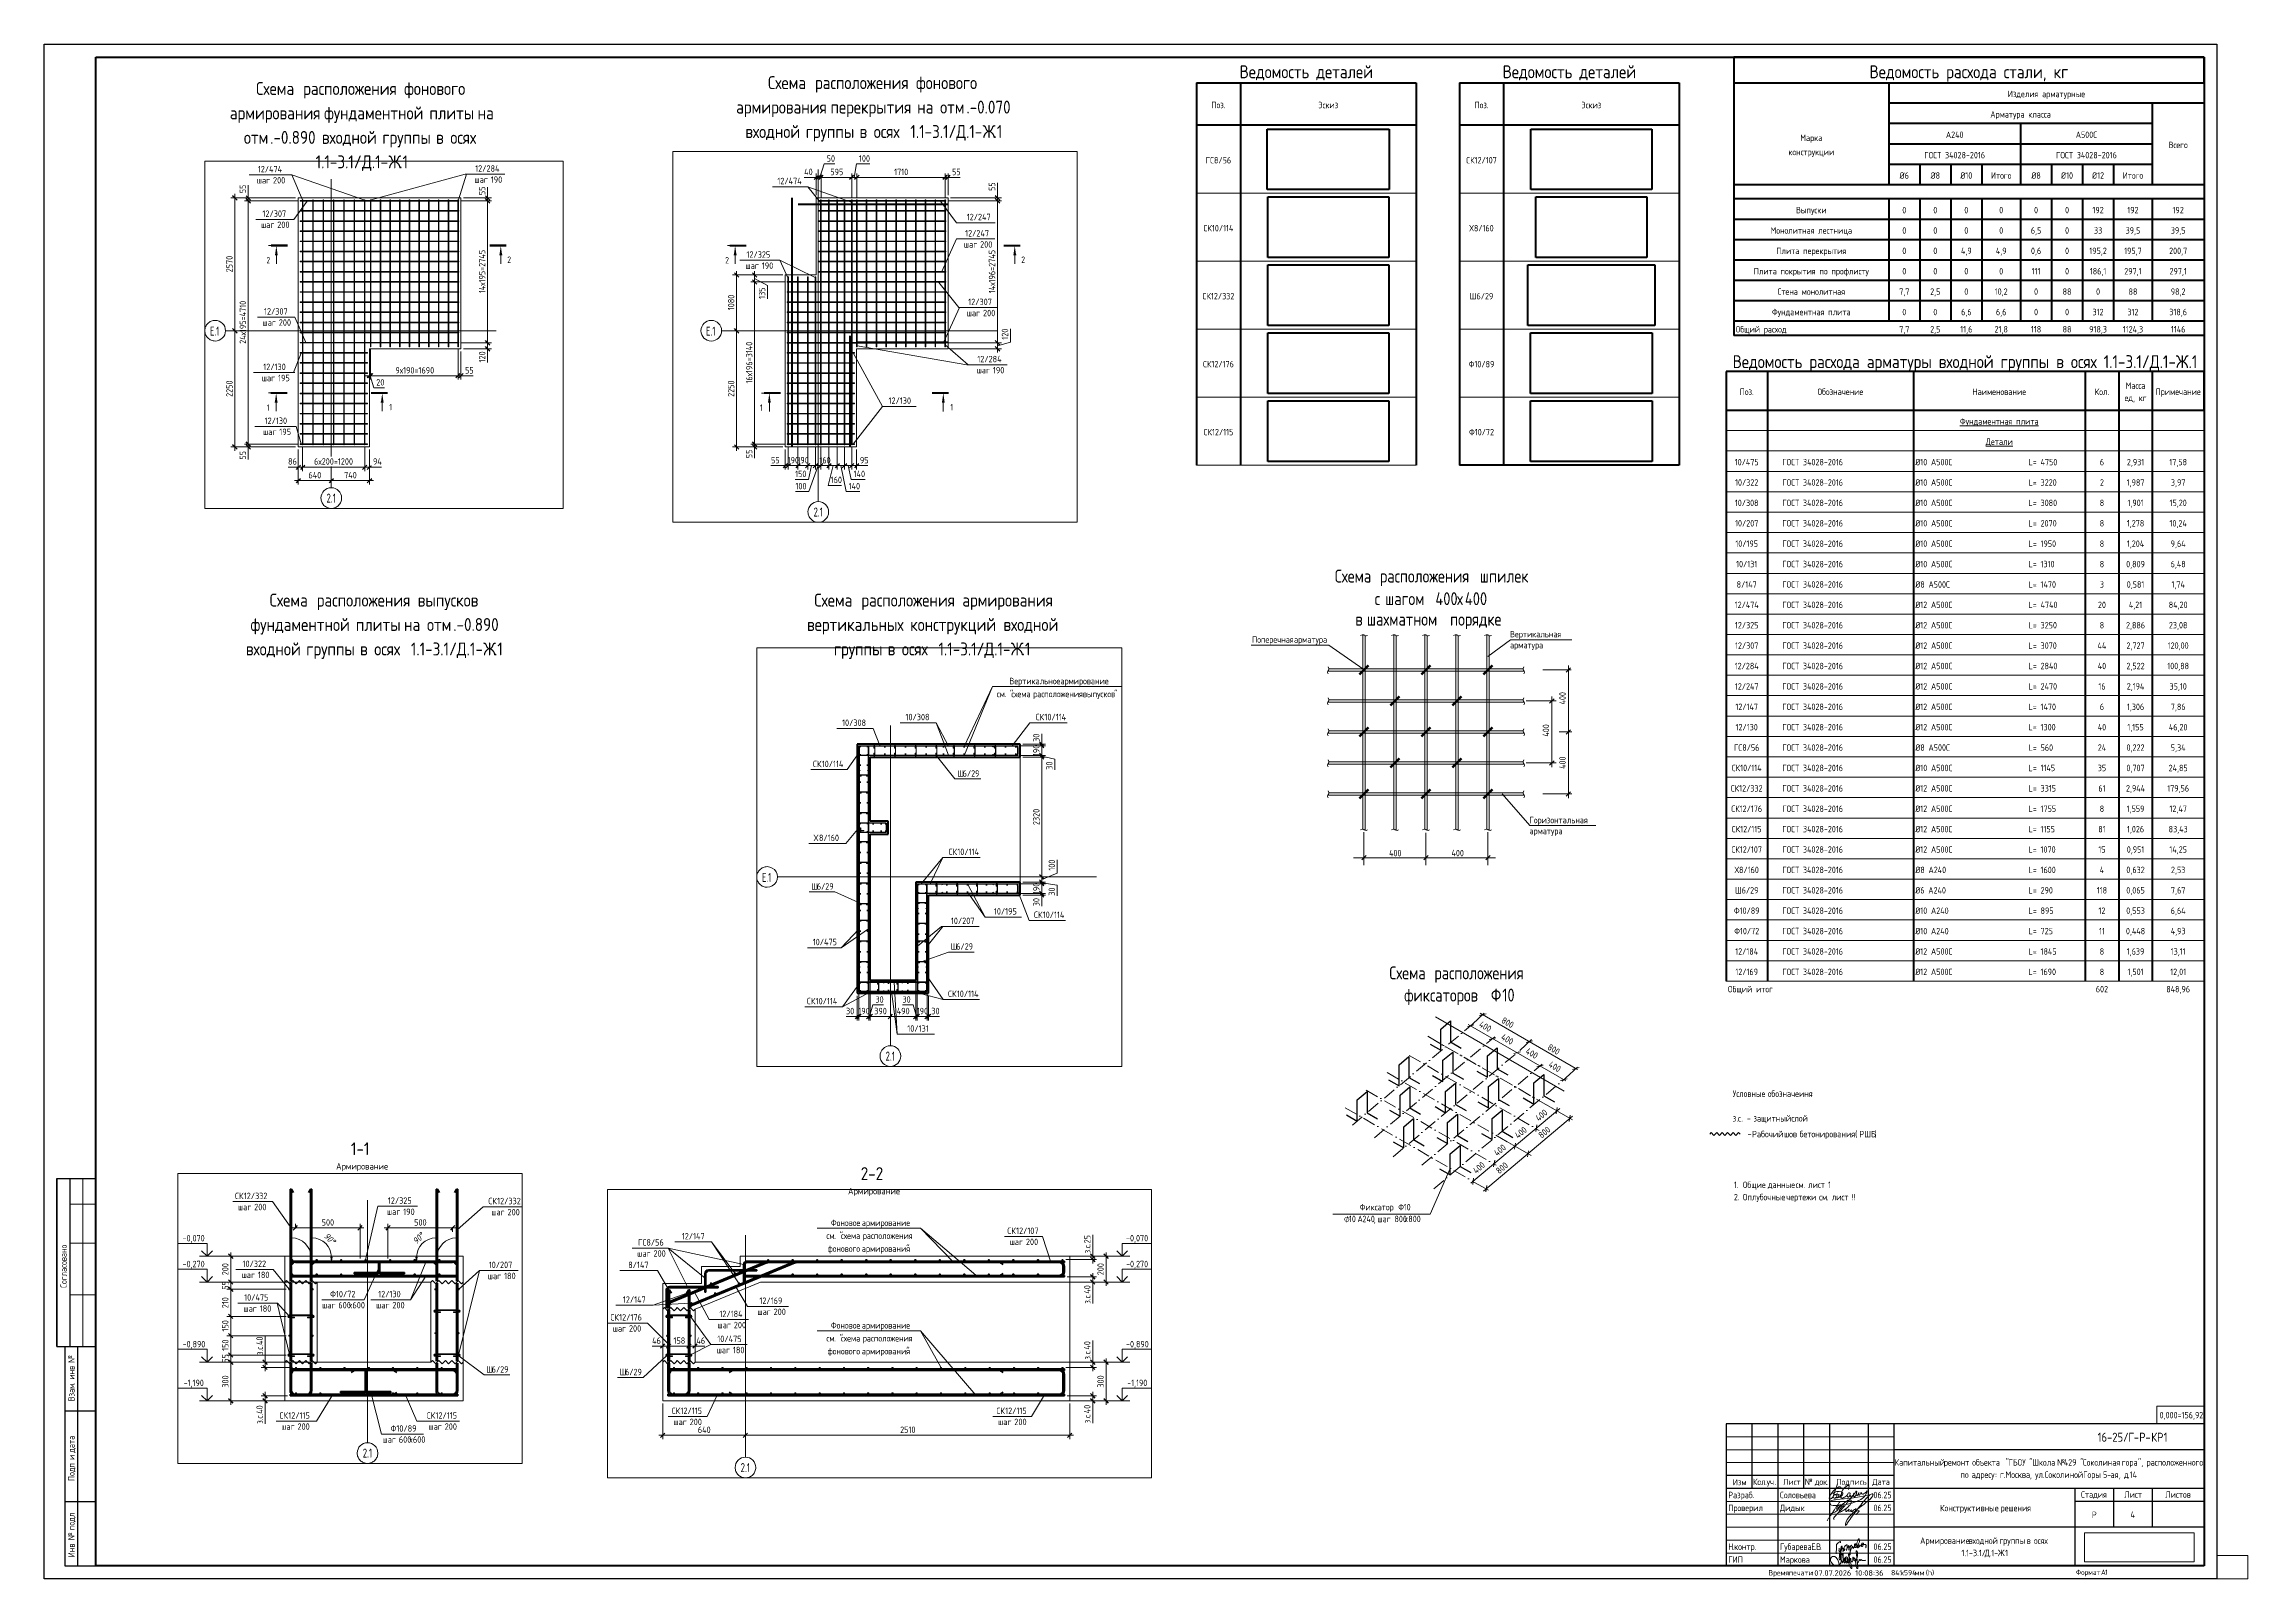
# Paper-space layout 'Layout1' of a CAD drawing. Header units: millimetres. Extents: x -841 to 12, y 0 to 594.
# The model-space entities are those that its viewports show. They can reach past a viewport. Long polylines and large blocks are cut down to what shows.
import ezdxf

# ---------------------------------------------------------------- set-up
doc = ezdxf.new("R2010")
doc.units = ezdxf.units.MM
for name, pattern in [('01 Штриховая _2 мм_', [3, 2, -1]), ('02 Штрихпунктирная _20 мм_', [25, 20, -2.5, 0, -2.5]), ('02 Штрихпунктирная _5 мм_', [8, 5, -1.5, 0, -1.5]), ('03 Штрихпункт с 2 точками _5 мм_', [8.6, 5, -1.2, 0, -1.2, 0, -1.2]), ('04 Пунктир 10мм', [10, 0, -10])]:
    doc.linetypes.add(name, pattern=pattern)
doc.layers.add('_NPLT_SIGN', color=5, linetype='Continuous', lineweight=9, plot=False)
doc.layers.add('NPLT_SIGN', color=5, linetype='Continuous', lineweight=9, plot=False)
for name, color, linetype, lineweight in [('AA_Dim', 7, 'Continuous', 9), ('AA_Dim-20', 7, 'Continuous', 9), ('AA_Dim-50', 7, 'Continuous', 9), ('AA_Linii', 7, 'Continuous', 9), ('AA_Oformlenie', 7, 'Continuous', 9), ('AA_Razrez', 7, 'Continuous', 9), ('AA_Vinoska', 7, 'Continuous', 9), ('AA_Visotnaya otmetka', 7, 'Continuous', 9), ('AF_Element', 7, '03 Штрихпункт с 2 точками _5 мм_', 50), ('AF_Element_Выпуски', 253, 'Continuous', 20), ('AF_Lestnica', 7, '01 Штриховая _2 мм_', 9), ('AF_Perekritie', 7, 'Continuous', 60), ('AF_Perekritie_Опалубка', 253, 'Continuous', 20), ('AF_Stena_Опалубка', 253, 'Continuous', 20), ('Gen_Stamp', 7, 'Continuous', 9), ('Gen_Table', 7, 'Continuous', 9), ('Gen_Text', 7, 'Continuous', 9), ('KR_Armatura', 7, 'Continuous', 20), ('KR_Armatura_Tonkie', 7, 'Continuous', 20), ('KR_Fundament', 7, 'Continuous', 20), ('Оси', 7, 'Continuous', 9)]:
    doc.layers.add(name, color=color, linetype=linetype, lineweight=lineweight)
doc.layers.add('AA_NPLT_Vports', color=254, linetype='Continuous', plot=False)
doc.styles.add('GOST Common', font='GOST_Common.ttf', dxfattribs={"width": 0.85, "height": 50})
doc.styles.add('GOST Common_1', font='GOST_Common.ttf', dxfattribs={"width": 0.85, "height": 125})
doc.styles.add('GOST Common_2', font='GOST_Common.ttf', dxfattribs={"height": 2.5})
doc.styles.add('GOST Common_3', font='GOST_Common.ttf', dxfattribs={"width": 0.85, "height": 2.5})
doc.styles.add('GOST Common_4', font='GOST_Common.ttf', dxfattribs={"width": 0.85, "height": 2.5})
doc.styles.add('GOST Common_5', font='GOST_Common.ttf', dxfattribs={"width": 0.85, "height": 5})
doc.styles.add('GOST Common_6', font='GOST_Common.ttf', dxfattribs={"width": 0.9, "height": 2.5})
doc.styles.add('ISOCPEUR', font='isocpeur.TTF', dxfattribs={"width": 0.7, "height": 175})
doc.styles.add('ISOCPEUR_1', font='isocpeur.TTF', dxfattribs={"width": 0.9, "height": 125})
doc.styles.add('ISOCPEUR_10', font='isocpeur.TTF', dxfattribs={"width": 0.85, "height": 2.3})
doc.styles.add('ISOCPEUR_11', font='isocpeur.TTF', dxfattribs={"width": 0.85, "height": 2})
doc.styles.add('ISOCPEUR_12', font='isocpeur.TTF', dxfattribs={"width": 0.85, "height": 2.1})
doc.styles.add('ISOCPEUR_13', font='isocpeur.TTF', dxfattribs={"width": 0.9, "height": 2})
doc.styles.add('ISOCPEUR_14', font='isocpeur.TTF', dxfattribs={"height": 2.1})
doc.styles.add('ISOCPEUR_15', font='isocpeur.TTF', dxfattribs={"width": 0.85, "height": 3.5})
doc.styles.add('ISOCPEUR_16', font='isocpeur.TTF', dxfattribs={"width": 0.75, "height": 2.5})
doc.styles.add('ISOCPEUR_17', font='isocpeur.TTF', dxfattribs={"width": 0.85, "height": 5})
doc.styles.add('ISOCPEUR_2', font='isocpeur.TTF', dxfattribs={"width": 0.8, "height": 125})
doc.styles.add('ISOCPEUR_4', font='isocpeur.TTF', dxfattribs={"width": 0.7, "height": 70})
doc.styles.add('ISOCPEUR_5', font='isocpeur.TTF', dxfattribs={"width": 0.9, "height": 50})
doc.styles.add('ISOCPEUR_6', font='isocpeur.TTF', dxfattribs={"width": 0.8, "height": 50})
doc.styles.add('ISOCPEUR_7', font='isocpeur.TTF', dxfattribs={"width": 0.85, "height": 50})
doc.styles.add('ISOCPEUR_8', font='isocpeur.TTF', dxfattribs={"width": 0.7, "height": 125})
doc.styles.add('ISOCPEUR_9', font='isocpeur.TTF', dxfattribs={"width": 0.85, "height": 2.5})
doc.styles.add('ISOCPEUR_I', font='isocpeui.ttf', dxfattribs={"width": 0.85, "height": 50})
doc.dimstyles.new('00_Точн_3_знака__прозр_', dxfattribs={"dimscale": 304.8, "dimtxt": 125.344371, "dimasz": 0.278871, "dimexe": 0.246063, "dimexo": 0.164042, "dimgap": 0.016404, "dimtad": 1, "dimdec": 3, "dimrnd": 0.001, "dimdsep": 46, "dimtxsty": 'ISOCPEUR_1', "dimblk1": 'OBLIQUE', "dimblk2": 'OBLIQUE', "dimsah": 1, "dimcen": 0.09, "dimdle": 0.246063, "dimazin": 0, "dimtfac": 1, "dimtdec": 4, "dimtix": 1, "dimtmove": 0, "dimatfit": 3, "dimfxl": 1, "dimtvp": 1, "dimtolj": 1, "dimtzin": 0, "dimlwd": 18, "dimlwe": 18, "dimarcsym": 2})
doc.dimstyles.new('00_Точн_3_знака__прозр__1', dxfattribs={"dimscale": 304.8, "dimtxt": 125.344371, "dimasz": 0.278871, "dimexe": 0.246063, "dimexo": 0.164042, "dimgap": 0.016404, "dimtad": 1, "dimdec": 3, "dimrnd": 0.001, "dimdsep": 46, "dimtxsty": 'ISOCPEUR_1', "dimblk1": 'OBLIQUE', "dimblk2": 'OBLIQUE', "dimsah": 1, "dimcen": 0.09, "dimdle": 0.246063, "dimazin": 0, "dimtfac": 1, "dimtdec": 4, "dimtix": 1, "dimtmove": 1, "dimatfit": 3, "dimfxl": 1, "dimtvp": 1, "dimtolj": 1, "dimtzin": 0, "dimlwd": 18, "dimlwe": 18, "dimarcsym": 2})
doc.dimstyles.new('00_Точн_3_знака__прозр__2', dxfattribs={"dimscale": 304.8, "dimtxt": 50.137748, "dimasz": 0.111549, "dimexe": 0.098425, "dimexo": 0.065617, "dimgap": 0.006562, "dimtad": 1, "dimdec": 3, "dimrnd": 0.001, "dimdsep": 46, "dimtxsty": 'ISOCPEUR_5', "dimblk1": 'OBLIQUE', "dimblk2": 'OBLIQUE', "dimsah": 1, "dimcen": 0.09, "dimdle": 0.098425, "dimazin": 0, "dimtfac": 1, "dimtdec": 4, "dimtix": 1, "dimtmove": 0, "dimatfit": 3, "dimfxl": 1, "dimtvp": 1, "dimtolj": 1, "dimtzin": 0, "dimlwd": 18, "dimlwe": 18, "dimarcsym": 2})
doc.dimstyles.new('00_Точн_3_знака__прозр__3', dxfattribs={"dimscale": 304.8, "dimtxt": 50.137748, "dimasz": 0.111549, "dimexe": 0.098425, "dimexo": 0.065617, "dimgap": 0.006562, "dimtad": 1, "dimdec": 3, "dimrnd": 0.001, "dimdsep": 46, "dimtxsty": 'ISOCPEUR_5', "dimblk1": 'OBLIQUE', "dimblk2": 'OBLIQUE', "dimsah": 1, "dimcen": 0.09, "dimdle": 0.098425, "dimazin": 0, "dimtfac": 1, "dimtdec": 4, "dimtix": 1, "dimtmove": 1, "dimatfit": 3, "dimfxl": 1, "dimtvp": 1, "dimtolj": 1, "dimtzin": 0, "dimlwd": 18, "dimlwe": 18, "dimarcsym": 2})
doc.dimstyles.new('01_Точн_3_знака__непрозр_', dxfattribs={"dimscale": 304.8, "dimtxt": 125.344371, "dimasz": 0.278871, "dimexe": 0.246063, "dimexo": 0.164042, "dimgap": 0.04101, "dimtad": 1, "dimdec": 3, "dimrnd": 0.001, "dimdsep": 46, "dimtxsty": 'ISOCPEUR_1', "dimblk1": 'OBLIQUE', "dimblk2": 'OBLIQUE', "dimsah": 1, "dimcen": 0.09, "dimdle": 0.246063, "dimazin": 0, "dimtfac": 1, "dimtdec": 4, "dimtix": 1, "dimtmove": 1, "dimatfit": 3, "dimfxl": 1, "dimtvp": 1, "dimtfill": 1, "dimtolj": 1, "dimtzin": 0, "dimlwd": 18, "dimlwe": 18, "dimarcsym": 2})
doc.dimstyles.new('01_Точн_3_знака__непрозр__1', dxfattribs={"dimscale": 304.8, "dimtxt": 125.344371, "dimasz": 0.278871, "dimexe": 0.246063, "dimexo": 0.164042, "dimgap": 0.04101, "dimtad": 1, "dimdec": 3, "dimrnd": 0.001, "dimdsep": 46, "dimtxsty": 'ISOCPEUR_1', "dimblk1": 'OBLIQUE', "dimblk2": 'OBLIQUE', "dimsah": 1, "dimcen": 0.09, "dimdle": 0.246063, "dimazin": 0, "dimtfac": 1, "dimtdec": 4, "dimtix": 1, "dimtmove": 0, "dimatfit": 3, "dimfxl": 1, "dimtvp": 1, "dimtfill": 1, "dimtolj": 1, "dimtzin": 0, "dimlwd": 18, "dimlwe": 18, "dimarcsym": 2})
doc.dimstyles.new('05_Округл_5мм__прозр_', dxfattribs={"dimscale": 304.8, "dimtxt": 125.344371, "dimasz": 0.278871, "dimexe": 0.246063, "dimexo": 0.164042, "dimgap": 0.016404, "dimtad": 1, "dimdec": 0, "dimrnd": 5, "dimdsep": 46, "dimtxsty": 'ISOCPEUR_1', "dimblk1": 'OBLIQUE', "dimblk2": 'OBLIQUE', "dimsah": 1, "dimcen": 0.09, "dimdle": 0.246063, "dimazin": 0, "dimtfac": 1, "dimtdec": 4, "dimtix": 1, "dimtmove": 1, "dimatfit": 3, "dimfxl": 1, "dimtvp": 1, "dimtolj": 1, "dimtzin": 0, "dimlwd": 18, "dimlwe": 18, "dimarcsym": 2})
doc.dimstyles.new('05_Округл_5мм__прозр__1', dxfattribs={"dimscale": 304.8, "dimtxt": 125.344371, "dimasz": 0.278871, "dimexe": 0.246063, "dimexo": 0.164042, "dimgap": 0.016404, "dimtad": 1, "dimdec": 0, "dimrnd": 5, "dimdsep": 46, "dimtxsty": 'ISOCPEUR_1', "dimblk1": 'OBLIQUE', "dimblk2": 'OBLIQUE', "dimsah": 1, "dimcen": 0.09, "dimdle": 0.246063, "dimazin": 0, "dimtfac": 1, "dimtdec": 4, "dimtix": 1, "dimtmove": 0, "dimatfit": 3, "dimfxl": 1, "dimtvp": 1, "dimtolj": 1, "dimtzin": 0, "dimlwd": 18, "dimlwe": 18, "dimarcsym": 2})
picture_1 = doc.add_image_def('image1.jpg', size_in_pixel=(1429, 378))
picture_2 = doc.add_image_def('image2.bmp', size_in_pixel=(1200, 600))
picture_3 = doc.add_image_def('image3.bmp', size_in_pixel=(1200, 600))
picture_4 = doc.add_image_def('image4.bmp', size_in_pixel=(1200, 600))
picture_5 = doc.add_image_def('image5.bmp', size_in_pixel=(1200, 600))
picture_6 = doc.add_image_def('image6.bmp', size_in_pixel=(1256, 623))
picture_7 = doc.add_image_def('image7.bmp', size_in_pixel=(1202, 598))
picture_8 = doc.add_image_def('image8.bmp', size_in_pixel=(1202, 598))
picture_9 = doc.add_image_def('image9.bmp', size_in_pixel=(1256, 600))
picture_10 = doc.add_image_def('image10.bmp', size_in_pixel=(1202, 656))
picture_11 = doc.add_image_def('image11.bmp', size_in_pixel=(1200, 600))

psp = doc.layouts.get("Layout1")

# ---------------------------------------------------------------- texts
at = {"layer": 'AA_Vinoska', "attachment_point": 1}
for s, insert, char_height, width, style in [('Схема', (-341.39, 390.61), 5, 19.3527, 'GOST Common_5'), ('\\fGOST Common|b0|i0|c204|p34|;\\W.85; ', (-325.42, 390.61), 5, 1.7717, 'GOST Common_5'), ('расположения', (-323.96, 390.61), 5, 45.111, 'GOST Common_5'), ('\\fGOST Common|b0|i0|c204|p34|;\\W.85; ', (-286.74, 390.61), 5, 1.7717, 'GOST Common_5'), ('шпилек', (-285.28, 390.61), 5, 23.1688, 'GOST Common_5'), ('\\fGOST Common|b0|i0|c204|p34|;\\W.85;с', (-325.98, 381.86), 5, 3.1346, 'GOST Common_5'), ('\\fGOST Common|b0|i0|c204|p34|;\\W.85; ', (-323.39, 381.86), 5, 1.7717, 'GOST Common_5'), ('шагом', (-321.93, 381.86), 5, 20.443, 'GOST Common_5'), (' 400', (-305.07, 381.86), 5, 13.288, 'GOST Common_5'), ('\\fGOST Common|b0|i0|c204|p34|;\\W.85;х', (-294.1, 381.86), 5, 3.6797, 'GOST Common_5'), ('400', (-291.07, 381.86), 5, 11.5162, 'GOST Common_5'), ('Вертикальная', (-273.59, 366.89), 2.5, 23.2369, 'GOST Common_3'), ('Поперечная', (-373.46, 364.8), 2.5, 18.8076, 'GOST Common_3'), ('\\fGOST Common|b0|i0|c204|p34|;\\W.85; ', (-357.95, 364.8), 2.5, 0.8859, 'GOST Common_3'), ('арматура', (-357.22, 364.8), 2.5, 16.0137, 'GOST Common_3'), ('арматура', (-273.59, 362.65), 2.5, 16.0137, 'GOST Common_3'), ('Горизонтальная', (-266.1, 294.94), 2.5, 26.5078, 'GOST Common_3'), ('400', (-320.42, 282.16), 2.5, 5.724, 'GOST Common_3'), ('400', (-296.26, 282.16), 2.5, 5.724, 'GOST Common_3'), ('арматура', (-266.1, 290.71), 2.5, 16.0137, 'GOST Common_3'), ('Схема', (-320.31, 237.04), 5, 19.3527, 'GOST Common_5'), ('\\fGOST Common|b0|i0|c204|p34|;\\W.85; ', (-304.35, 237.04), 5, 1.7717, 'GOST Common_5'), ('расположения', (-302.88, 237.04), 5, 45.111, 'GOST Common_5'), ('фиксаторов', (-314.58, 228.45), 5, 38.9099, 'GOST Common_5'), ('\\fGOST Common|b0|i0|c204|p34|;\\W.85; ', (-282.48, 228.45), 5, 1.7717, 'GOST Common_5'), ('\\fGOST Common|b0|i0|c204|p34|;\\W.85;Ф', (-281.01, 228.45), 5, 5.3152, 'GOST Common_5'), ('10', (-276.63, 228.45), 5, 6.3373, 'GOST Common_5'), (' - ', (-183.1, 173.41), 2.5, 3.824, 'GOST Common_6'), ('Рабочий', (-179.94, 173.41), 2.5, 14.0696, 'GOST Common_6'), ('\\fGOST Common|b0|i0|c204|p34|;\\W.9; ', (-168.33, 173.41), 2.5, 0.938, 'GOST Common_6'), ('шов', (-167.56, 173.41), 2.5, 6.3494, 'GOST Common_6'), ('\\fGOST Common|b0|i0|c204|p34|;\\W.9; ', (-162.32, 173.41), 2.5, 0.938, 'GOST Common_6'), ('бетонирования', (-161.54, 173.41), 2.5, 26.0468, 'GOST Common_6'), (' (', (-140.05, 173.41), 2.5, 2.0203, 'GOST Common_6'), ('РШБ', (-138.39, 173.41), 2.5, 7.0709, 'GOST Common_6'), ('\\fGOST Common|b0|i0|c204|p34|;\\W.9;)', (-132.55, 173.41), 2.5, 1.0823, 'GOST Common_6'), ('\\fGOST Common|b0|i0|c204|p34|;\\W.85;Ф', (-316.89, 145.14), 2.5, 2.5895, 'GOST Common_3'), ('10', (-314.76, 145.14), 2.5, 3.1346, 'GOST Common_3'), ('\\fGOST Common|b0|i0|c254|p34|;\\W.85;⌀', (-337.86, 140.56), 2.5, 2.3169, 'GOST Common_4'), ('10 ', (-335.95, 140.56), 2.5, 4.0205, 'GOST Common_3'), ('\\fGOST Common|b0|i0|c204|p34|;\\W.85;А', (-332.63, 140.56), 2.5, 2.3169, 'GOST Common_3'), ('240', (-330.72, 140.56), 2.5, 5.724, 'GOST Common_3'), (', ', (-326.35, 140.56), 2.5, 1.7717, 'GOST Common_3'), ('шаг', (-324.89, 140.56), 2.5, 6.2011, 'GOST Common_3'), (' 800', (-319.77, 140.56), 2.5, 6.4055, 'GOST Common_3'), ('\\fGOST Common|b0|i0|c204|p34|;\\W.85;х', (-314.49, 140.56), 2.5, 1.8399, 'GOST Common_3'), ('800', (-312.97, 140.56), 2.5, 5.5196, 'GOST Common_3'), ('Разраб', (-189.15, 33.73), 2.5, 11.5162, 'ISOCPEUR_9'), ('Проверил', (-189.15, 28.73), 2.5, 14.9234, 'ISOCPEUR_9'), ('\\fISOCPEUR|b0|i0|c204|p34|;\\W.85;.', (-179.65, 33.73), 2.5, 0.7496, 'ISOCPEUR_9'), ('Дидык', (-169.15, 28.73), 2.5, 9.8808, 'ISOCPEUR_9'), ('Соловьева', (-169.15, 33.73), 2.5, 16.7633, 'ISOCPEUR_9'), ('06.25', (-132.93, 33.73), 2.5, 7.1551, 'ISOCPEUR_16'), ('06.25', (-132.93, 28.73), 2.5, 7.1551, 'ISOCPEUR_16'), ('\\fISOCPEUR|b0|i0|c204|p34|;\\W.85;Н', (-189.15, 13.73), 2.5, 2.0443, 'ISOCPEUR_9'), ('ГИП', (-189.15, 8.73), 2.5, 5.9285, 'ISOCPEUR_9'), ('\\fISOCPEUR|b0|i0|c204|p34|;\\W.85;.', (-187.47, 13.73), 2.5, 0.7496, 'ISOCPEUR_9'), ('контр', (-186.85, 13.73), 2.5, 9.6764, 'ISOCPEUR_9'), ('\\fISOCPEUR|b0|i0|c204|p34|;\\W.85;.', (-178.86, 13.73), 2.5, 0.7496, 'ISOCPEUR_9'), ('Губарева', (-169.15, 13.73), 2.5, 13.3481, 'ISOCPEUR_16'), ('Маркова', (-169.15, 8.73), 2.5, 13.765, 'ISOCPEUR_9'), ('\\fISOCPEUR|b0|i0|c204|p34|;\\W.75; ', (-158.14, 13.73), 2.5, 1.3829, 'ISOCPEUR_16'), ('\\fISOCPEUR|b0|i0|c204|p34|;\\W.75;Е', (-157, 13.73), 2.5, 1.6234, 'ISOCPEUR_16'), ('\\fISOCPEUR|b0|i0|c204|p34|;\\W.75;.', (-155.66, 13.73), 2.5, 0.6614, 'ISOCPEUR_16'), ('\\fISOCPEUR|b0|i0|c204|p34|;\\W.75;В', (-155.11, 13.73), 2.5, 1.8038, 'ISOCPEUR_16'), ('\\fISOCPEUR|b0|i0|c204|p34|;\\W.75;.', (-153.62, 13.73), 2.5, 0.6614, 'ISOCPEUR_16'), ('06.25', (-132.93, 13.73), 2.5, 7.1551, 'ISOCPEUR_16'), ('06.25', (-132.93, 8.73), 2.5, 7.1551, 'ISOCPEUR_16')]:
    psp.add_mtext(s, dxfattribs=dict(at, insert=insert, char_height=char_height, width=width, style=style))
at = {"layer": 'AA_Vinoska', "char_height": 2.5, "attachment_point": 1, "style": 'GOST Common_3'}
for s, insert, width, rotation in [('400', (-254.56, 338.43), 5.724, 90), ('400', (-260.95, 325.97), 5.724, 90), ('400', (-254.56, 313.5), 5.724, 90), ('400', (-284.64, 216.08), 5.724, 330.0085), ('800', (-275.96, 217.6), 5.5196, 330.0085), ('400', (-276.1, 211.15), 5.724, 330.0085), ('400', (-266.63, 205.69), 5.724, 330.0085), ('800', (-258.14, 207.22), 5.5196, 330.0085), ('400', (-257.74, 200.55), 5.724, 330.0085), ('400', (-264.08, 178.87), 5.724, 40), ('400', (-272.07, 172.17), 5.724, 40), ('800', (-262.95, 172.26), 5.5196, 40), ('400', (-280.18, 165.37), 5.724, 40), ('400', (-288.29, 158.56), 5.724, 40), ('800', (-279.38, 158.47), 5.5196, 40)]:
    psp.add_mtext(s, dxfattribs=dict(at, insert=insert, width=width, rotation=rotation))
at = {"layer": 'Gen_Stamp', "attachment_point": 1}
for s, insert, char_height, width, style in [('0,000=156,92', (-22.2, 64.64), 2.5, 19.6253, 'ISOCPEUR_9'), ('16-25/', (-46.18, 56.59), 3.5, 14.4464, 'ISOCPEUR_15'), ('\\fISOCPEUR|b0|i0|c204|p34|;\\W.85;Г', (-34.26, 56.59), 3.5, 2.5213, 'ISOCPEUR_15'), ('\\fISOCPEUR|b0|i0|c204|p34|;\\W.85;-', (-32.18, 56.59), 3.5, 2.5213, 'ISOCPEUR_15'), ('\\fISOCPEUR|b0|i0|c204|p34|;\\W.85;Р', (-30.1, 56.59), 3.5, 2.9302, 'ISOCPEUR_15'), ('\\fISOCPEUR|b0|i0|c204|p34|;\\W.85;-', (-27.68, 56.59), 3.5, 2.5213, 'ISOCPEUR_15'), ('КР', (-25.45, 56.59), 3.5, 5.8603, 'ISOCPEUR_15'), ('\\fISOCPEUR|b0|i0|c204|p34|;\\W.85;1', (-20.62, 56.59), 3.5, 1.8399, 'ISOCPEUR_15'), ('Капитальный', (-124.75, 46.35), 2.5, 21.5333, 'ISOCPEUR_9'), ('\\fISOCPEUR|b0|i0|c204|p34|;\\W.85; ', (-106.98, 46.35), 2.5, 1.5673, 'ISOCPEUR_9'), ('ремонт', (-105.69, 46.35), 2.5, 11.7207, 'ISOCPEUR_9'), ('\\fISOCPEUR|b0|i0|c204|p34|;\\W.85; ', (-96.02, 46.35), 2.5, 1.5673, 'ISOCPEUR_9'), ('объекта', (-94.72, 46.35), 2.5, 13.9013, 'ISOCPEUR_9'), (' "', (-83.25, 46.35), 2.5, 3.1346, 'ISOCPEUR_9'), ('ГБОУ', (-80.67, 46.35), 2.5, 7.9728, 'ISOCPEUR_9'), (' "', (-74.09, 46.35), 2.5, 3.1346, 'ISOCPEUR_9'), ('Школа', (-71.5, 46.35), 2.5, 10.1534, 'ISOCPEUR_9'), ('\\fISOCPEUR|b0|i0|c204|p34|;\\W.85; ', (-63.12, 46.35), 2.5, 1.5673, 'ISOCPEUR_9'), ('\\fISOCPEUR|b0|i0|c204|p34|;\\W.85;№', (-61.83, 46.35), 2.5, 3.1346, 'ISOCPEUR_9'), ('429 "', (-59.25, 46.35), 2.5, 8.8586, 'ISOCPEUR_9'), ('Соколиная', (-51.94, 46.35), 2.5, 16.7633, 'ISOCPEUR_9'), ('\\fISOCPEUR|b0|i0|c204|p34|;\\W.85; ', (-38.1, 46.35), 2.5, 1.5673, 'ISOCPEUR_9'), ('гора', (-36.81, 46.35), 2.5, 7.5639, 'ISOCPEUR_9'), ('", ', (-30.57, 46.35), 2.5, 4.0205, 'ISOCPEUR_9'), ('расположенного', (-27.25, 46.35), 2.5, 26.1671, 'ISOCPEUR_9'), ('по', (-99.28, 41.59), 2.5, 3.6797, 'ISOCPEUR_9'), ('\\fISOCPEUR|b0|i0|c204|p34|;\\W.85; ', (-96.24, 41.59), 2.5, 1.5673, 'ISOCPEUR_9'), ('адресу', (-94.95, 41.59), 2.5, 10.9711, 'ISOCPEUR_9'), (': ', (-85.9, 41.59), 2.5, 2.3169, 'ISOCPEUR_9'), ('\\fISOCPEUR|b0|i0|c204|p34|;\\W.85;г', (-83.98, 41.59), 2.5, 1.8399, 'ISOCPEUR_9'), ('\\fISOCPEUR|b0|i0|c204|p34|;\\W.85;.', (-82.47, 41.59), 2.5, 0.7496, 'ISOCPEUR_9'), ('Москва', (-81.85, 41.59), 2.5, 11.4481, 'ISOCPEUR_9'), (', ', (-72.4, 41.59), 2.5, 2.4532, 'ISOCPEUR_9'), ('ул', (-70.38, 41.59), 2.5, 3.6797, 'ISOCPEUR_9'), ('\\fISOCPEUR|b0|i0|c204|p34|;\\W.85;.', (-67.34, 41.59), 2.5, 0.7496, 'ISOCPEUR_9'), ('Соколиной', (-66.72, 41.59), 2.5, 16.5589, 'ISOCPEUR_9'), ('\\fISOCPEUR|b0|i0|c204|p34|;\\W.85; ', (-53.06, 41.59), 2.5, 1.5673, 'ISOCPEUR_9'), ('Горы', (-51.77, 41.59), 2.5, 7.5639, 'ISOCPEUR_9'), (' 5-', (-45.53, 41.59), 2.5, 5.247, 'ISOCPEUR_9'), ('ая', (-41.2, 41.59), 2.5, 3.8842, 'ISOCPEUR_9'), (', ', (-37.99, 41.59), 2.5, 2.4532, 'ISOCPEUR_9'), ('\\fISOCPEUR|b0|i0|c204|p34|;\\W.85;д', (-35.97, 41.59), 2.5, 1.8399, 'ISOCPEUR_9'), ('.14', (-34.45, 41.59), 2.5, 4.0886, 'ISOCPEUR_9'), ('Конструктивные', (-107.15, 28.68), 2.5, 26.8485, 'ISOCPEUR_9'), ('\\fISOCPEUR|b0|i0|c204|p34|;\\W.85; ', (-85, 28.68), 2.5, 1.5673, 'ISOCPEUR_9'), ('решения', (-83.71, 28.68), 2.5, 13.3561, 'ISOCPEUR_9'), ('\\fISOCPEUR|b0|i0|c204|p34|;\\W.85;4', (-33.47, 26.12), 2.5, 2.0443, 'ISOCPEUR_9'), ('Армирование', (-114.86, 16.06), 2.5, 21.1245, 'ISOCPEUR_9'), ('1.1-3.1/', (-98.89, 11.29), 2.5, 10.903, 'ISOCPEUR_9'), ('\\fISOCPEUR|b0|i0|c204|p34|;\\W.85; ', (-97.43, 16.06), 2.5, 1.5673, 'ISOCPEUR_9'), ('входной', (-96.13, 16.06), 2.5, 12.8791, 'ISOCPEUR_9'), ('\\fISOCPEUR|b0|i0|c204|p34|;\\W.85;Д', (-89.89, 11.29), 2.5, 2.3169, 'ISOCPEUR_9'), ('.1-', (-87.98, 11.29), 2.5, 3.8842, 'ISOCPEUR_9'), ('\\fISOCPEUR|b0|i0|c204|p34|;\\W.85; ', (-85.51, 16.06), 2.5, 1.5673, 'ISOCPEUR_9'), ('\\fISOCPEUR|b0|i0|c204|p34|;\\W.85;Ж', (-84.78, 11.29), 2.5, 2.5895, 'ISOCPEUR_9'), ('группы', (-84.21, 16.06), 2.5, 11.2437, 'ISOCPEUR_9'), ('.1', (-82.64, 11.29), 2.5, 2.0443, 'ISOCPEUR_9'), ('\\fISOCPEUR|b0|i0|c204|p34|;\\W.85; ', (-74.94, 16.06), 2.5, 1.5673, 'ISOCPEUR_9'), ('\\fISOCPEUR|b0|i0|c204|p34|;\\W.85;в', (-73.64, 16.06), 2.5, 1.8399, 'ISOCPEUR_9'), ('\\fISOCPEUR|b0|i0|c204|p34|;\\W.85; ', (-72.13, 16.06), 2.5, 1.5673, 'ISOCPEUR_9'), ('осях', (-70.83, 16.06), 2.5, 7.0869, 'ISOCPEUR_9')]:
    psp.add_mtext(s, dxfattribs=dict(at, insert=insert, char_height=char_height, width=width, style=style))
at = {"layer": 'Gen_Stamp', "insert": (-155.83, 3.34), "char_height": 2.1, "width": 28.4269, "attachment_point": 1, "line_spacing_factor": 1.135194, "style": 'ISOCPEUR_14'}
psp.add_mtext('07.07.2026 10:08:36', dxfattribs=at)
at = {"layer": 'Gen_Table', "line_spacing_factor": 1.135194}
for s, insert, char_height, width, attachment_point, style in [('Ведомость деталей', (-352.46, 585.78), 5, 61.6017, 2, 'ISOCPEUR_17'), ('Ведомость деталей', (-250.64, 585.78), 5, 61.6017, 2, 'ISOCPEUR_17'), ('Ведомость расхода стали, кг', (-96, 585.78), 5, 93.5455, 2, 'ISOCPEUR_17'), ('Поз.', (-386.46, 571.67), 2.5, 6.0764, 2, 'ISOCPEUR_9'), ('Эскиз', (-343.96, 571.67), 2.5, 8.5431, 2, 'ISOCPEUR_9'), ('Поз.', (-284.64, 571.67), 2.5, 6.0764, 2, 'ISOCPEUR_9'), ('Эскиз', (-242.14, 571.67), 2.5, 8.5431, 2, 'ISOCPEUR_9'), ('Изделия арматурные', (-66, 575.95), 2.5, 32.6684, 2, 'ISOCPEUR_9'), ('Арматура класса', (-76, 568.06), 2.5, 27.5245, 2, 'ISOCPEUR_9'), ('Марка', (-157, 558.96), 2.5, 9.6862, 2, 'ISOCPEUR_9'), ('А240', (-101.5, 560.16), 2.5, 7.7008, 2, 'ISOCPEUR_9'), ('А500С', (-50.5, 560.16), 2.5, 9.2049, 2, 'ISOCPEUR_9'), ('Всего', (-15, 556.22), 2.5, 8.6935, 2, 'ISOCPEUR_9'), ('ГС8/56', (-386.46, 550.3), 2.5, 10.4683, 2, 'ISOCPEUR_9'), ('СК12/107', (-284.64, 550.3), 2.5, 13.1757, 2, 'ISOCPEUR_9'), ('конструкции', (-157, 553.48), 2.5, 19.6432, 2, 'ISOCPEUR_9'), ('ГОСТ 34028-2016', (-101.5, 552.27), 2.5, 26.1107, 2, 'ISOCPEUR_9'), ('ГОСТ 34028-2016', (-50.5, 552.27), 2.5, 26.1107, 2, 'ISOCPEUR_9'), ('Ø6', (-121, 544.38), 2.5, 4.2114, 2, 'ISOCPEUR_9'), ('Ø8', (-109, 544.38), 2.5, 4.2114, 2, 'ISOCPEUR_9'), ('Ø10', (-97, 544.38), 2.5, 5.4447, 2, 'ISOCPEUR_9'), ('Итого', (-83.5, 544.38), 2.5, 9.4456, 2, 'ISOCPEUR_9'), ('Ø8', (-70, 544.38), 2.5, 4.2114, 2, 'ISOCPEUR_9'), ('Ø10', (-58, 544.38), 2.5, 5.4447, 2, 'ISOCPEUR_9'), ('Ø12', (-46, 544.38), 2.5, 5.4447, 2, 'ISOCPEUR_9'), ('Итого', (-32.5, 544.38), 2.5, 9.4456, 2, 'ISOCPEUR_9'), ('Выпуски', (-157, 531.01), 2.5, 12.4236, 2, 'ISOCPEUR_9'), ('\\fISOCPEUR|b0|i0|c204|p34|;\\W.85;0', (-121, 531.01), 2.5, 1.7447, 2, 'ISOCPEUR_9'), ('\\fISOCPEUR|b0|i0|c204|p34|;\\W.85;0', (-109, 531.01), 2.5, 1.7447, 2, 'ISOCPEUR_9'), ('\\fISOCPEUR|b0|i0|c204|p34|;\\W.85;0', (-97, 531.01), 2.5, 1.7447, 2, 'ISOCPEUR_9'), ('\\fISOCPEUR|b0|i0|c204|p34|;\\W.85;0', (-83.5, 531.01), 2.5, 1.7447, 2, 'ISOCPEUR_9'), ('\\fISOCPEUR|b0|i0|c204|p34|;\\W.85;0', (-70, 531.01), 2.5, 1.7447, 2, 'ISOCPEUR_9'), ('\\fISOCPEUR|b0|i0|c204|p34|;\\W.85;0', (-58, 531.01), 2.5, 1.7447, 2, 'ISOCPEUR_9'), ('192', (-46, 531.01), 2.5, 4.7228, 2, 'ISOCPEUR_9'), ('192', (-32.5, 531.01), 2.5, 4.7228, 2, 'ISOCPEUR_9'), ('192', (-15, 531.01), 2.5, 4.7228, 2, 'ISOCPEUR_9'), ('СК10/114', (-386.46, 524), 2.5, 12.9049, 2, 'ISOCPEUR_9'), ('Х8/160', (-284.64, 524), 2.5, 10.4383, 2, 'ISOCPEUR_9'), ('Монолитная лестница', (-157, 523.12), 2.5, 34.7741, 2, 'ISOCPEUR_9'), ('\\fISOCPEUR|b0|i0|c204|p34|;\\W.85;0', (-121, 523.12), 2.5, 1.7447, 2, 'ISOCPEUR_9'), ('\\fISOCPEUR|b0|i0|c204|p34|;\\W.85;0', (-109, 523.12), 2.5, 1.7447, 2, 'ISOCPEUR_9'), ('\\fISOCPEUR|b0|i0|c204|p34|;\\W.85;0', (-97, 523.12), 2.5, 1.7447, 2, 'ISOCPEUR_9'), ('\\fISOCPEUR|b0|i0|c204|p34|;\\W.85;0', (-83.5, 523.12), 2.5, 1.7447, 2, 'ISOCPEUR_9'), ('6,5', (-70, 523.12), 2.5, 4.3618, 2, 'ISOCPEUR_9'), ('\\fISOCPEUR|b0|i0|c204|p34|;\\W.85;0', (-58, 523.12), 2.5, 1.7447, 2, 'ISOCPEUR_9'), ('33', (-46, 523.12), 2.5, 3.4894, 2, 'ISOCPEUR_9'), ('39,5', (-32.5, 523.12), 2.5, 6.1065, 2, 'ISOCPEUR_9'), ('39,5', (-15, 523.12), 2.5, 6.1065, 2, 'ISOCPEUR_9'), ('Плита перекрытия', (-157, 515.23), 2.5, 29.3294, 2, 'ISOCPEUR_9'), ('\\fISOCPEUR|b0|i0|c204|p34|;\\W.85;0', (-121, 515.23), 2.5, 1.7447, 2, 'ISOCPEUR_9'), ('\\fISOCPEUR|b0|i0|c204|p34|;\\W.85;0', (-109, 515.23), 2.5, 1.7447, 2, 'ISOCPEUR_9'), ('4,9', (-97, 515.23), 2.5, 4.6025, 2, 'ISOCPEUR_9'), ('4,9', (-83.5, 515.23), 2.5, 4.6025, 2, 'ISOCPEUR_9'), ('0,6', (-70, 515.23), 2.5, 4.3618, 2, 'ISOCPEUR_9'), ('\\fISOCPEUR|b0|i0|c204|p34|;\\W.85;0', (-58, 515.23), 2.5, 1.7447, 2, 'ISOCPEUR_9'), ('195,2', (-46, 515.23), 2.5, 7.3399, 2, 'ISOCPEUR_9'), ('195,7', (-32.5, 515.23), 2.5, 7.3399, 2, 'ISOCPEUR_9'), ('200,7', (-15, 515.23), 2.5, 7.8513, 2, 'ISOCPEUR_9'), ('Плита покрытия по профлисту', (-157, 507.34), 2.5, 48.6717, 2, 'ISOCPEUR_9'), ('\\fISOCPEUR|b0|i0|c204|p34|;\\W.85;0', (-121, 507.34), 2.5, 1.7447, 2, 'ISOCPEUR_9'), ('\\fISOCPEUR|b0|i0|c204|p34|;\\W.85;0', (-109, 507.34), 2.5, 1.7447, 2, 'ISOCPEUR_9'), ('\\fISOCPEUR|b0|i0|c204|p34|;\\W.85;0', (-97, 507.34), 2.5, 1.7447, 2, 'ISOCPEUR_9'), ('\\fISOCPEUR|b0|i0|c204|p34|;\\W.85;0', (-83.5, 507.34), 2.5, 1.7447, 2, 'ISOCPEUR_9'), ('111', (-70, 507.34), 2.5, 3.7, 2, 'ISOCPEUR_9'), ('\\fISOCPEUR|b0|i0|c204|p34|;\\W.85;0', (-58, 507.34), 2.5, 1.7447, 2, 'ISOCPEUR_9'), ('186,1', (-46, 507.34), 2.5, 6.8285, 2, 'ISOCPEUR_9'), ('297,1', (-32.5, 507.34), 2.5, 7.3399, 2, 'ISOCPEUR_9'), ('297,1', (-15, 507.34), 2.5, 7.3399, 2, 'ISOCPEUR_9'), ('СК12/332', (-386.46, 497.69), 2.5, 13.687, 2, 'ISOCPEUR_9'), ('Ш6/29', (-284.64, 497.69), 2.5, 9.4456, 2, 'ISOCPEUR_9'), ('Стена монолитная', (-157, 499.45), 2.5, 29.3294, 2, 'ISOCPEUR_9'), ('7,7', (-121, 499.45), 2.5, 4.3618, 2, 'ISOCPEUR_9'), ('2,5', (-109, 499.45), 2.5, 4.3618, 2, 'ISOCPEUR_9'), ('\\fISOCPEUR|b0|i0|c204|p34|;\\W.85;0', (-97, 499.45), 2.5, 1.7447, 2, 'ISOCPEUR_9'), ('10,2', (-83.5, 499.45), 2.5, 5.5951, 2, 'ISOCPEUR_9'), ('\\fISOCPEUR|b0|i0|c204|p34|;\\W.85;0', (-70, 499.45), 2.5, 1.7447, 2, 'ISOCPEUR_9'), ('88', (-58, 499.45), 2.5, 3.4894, 2, 'ISOCPEUR_9'), ('\\fISOCPEUR|b0|i0|c204|p34|;\\W.85;0', (-46, 499.45), 2.5, 1.7447, 2, 'ISOCPEUR_9'), ('88', (-32.5, 499.45), 2.5, 3.4894, 2, 'ISOCPEUR_9'), ('98,2', (-15, 499.45), 2.5, 6.1065, 2, 'ISOCPEUR_9'), ('Фундаментная плита', (-157, 491.55), 2.5, 33.7814, 2, 'ISOCPEUR_9'), ('\\fISOCPEUR|b0|i0|c204|p34|;\\W.85;0', (-121, 491.55), 2.5, 1.7447, 2, 'ISOCPEUR_9'), ('\\fISOCPEUR|b0|i0|c204|p34|;\\W.85;0', (-109, 491.55), 2.5, 1.7447, 2, 'ISOCPEUR_9'), ('6,6', (-97, 491.55), 2.5, 4.3618, 2, 'ISOCPEUR_9'), ('6,6', (-83.5, 491.55), 2.5, 4.3618, 2, 'ISOCPEUR_9'), ('\\fISOCPEUR|b0|i0|c204|p34|;\\W.85;0', (-70, 491.55), 2.5, 1.7447, 2, 'ISOCPEUR_9'), ('\\fISOCPEUR|b0|i0|c204|p34|;\\W.85;0', (-58, 491.55), 2.5, 1.7447, 2, 'ISOCPEUR_9'), ('312', (-46, 491.55), 2.5, 4.7228, 2, 'ISOCPEUR_9'), ('312', (-32.5, 491.55), 2.5, 4.7228, 2, 'ISOCPEUR_9'), ('318,6', (-15, 491.55), 2.5, 7.3399, 2, 'ISOCPEUR_9'), ('Общий расход', (-186.25, 484.87), 2.5, 21.5985, 1, 'ISOCPEUR_9'), ('7,7', (-121, 484.87), 2.5, 4.3618, 2, 'ISOCPEUR_9'), ('2,5', (-109, 484.87), 2.5, 4.3618, 2, 'ISOCPEUR_9'), ('11,6', (-97, 484.87), 2.5, 5.0838, 2, 'ISOCPEUR_9'), ('21,8', (-83.5, 484.87), 2.5, 5.5951, 2, 'ISOCPEUR_9'), ('118', (-70, 484.87), 2.5, 4.2114, 2, 'ISOCPEUR_9'), ('88', (-58, 484.87), 2.5, 3.4894, 2, 'ISOCPEUR_9'), ('918,3', (-46, 484.87), 2.5, 7.3399, 2, 'ISOCPEUR_9'), ('1124,3', (-32.5, 484.87), 2.5, 8.8139, 2, 'ISOCPEUR_9'), ('1146', (-15, 484.87), 2.5, 6.1968, 2, 'ISOCPEUR_9'), ('СК12/176', (-386.46, 471.39), 2.5, 13.1757, 2, 'ISOCPEUR_9'), ('Ф10/89', (-284.64, 471.39), 2.5, 10.6789, 2, 'ISOCPEUR_9'), ('Ведомость расхода арматуры входной группы в осях 1.1-3.1/Д.1-Ж.1', (-97.5, 473.59), 5, 213.5004, 2, 'ISOCPEUR_17'), ('Поз.', (-182, 460.7), 2.5, 6.0764, 2, 'ISOCPEUR_9'), ('Обозначение', (-145.75, 460.7), 2.5, 19.5228, 2, 'ISOCPEUR_9'), ('Наименование', (-84.25, 460.7), 2.5, 21.8993, 2, 'ISOCPEUR_9'), ('Кол.', (-44.5, 460.7), 2.5, 6.2269, 2, 'ISOCPEUR_9'), ('Масса\\Pед, кг', (-31.5, 463.06), 2.5, 9.3252, 2, 'ISOCPEUR_9'), ('Примечание', (-15, 460.7), 2.5, 18.1692, 2, 'ISOCPEUR_9'), ('СК12/115', (-386.46, 445.08), 2.5, 12.6643, 2, 'ISOCPEUR_9'), ('Ф10/72', (-284.64, 445.08), 2.5, 10.6789, 2, 'ISOCPEUR_9'), ('\\LФундаментная плита', (-84.25, 449.25), 2.5, 33.7814, 2, 'ISOCPEUR_9'), ('\\LДетали', (-84.25, 441.36), 2.5, 11.6716, 2, 'ISOCPEUR_9'), ('10/475', (-182, 433.47), 2.5, 10.1976, 2, 'ISOCPEUR_9'), ('ГОСТ 34028-2016', (-168.25, 433.47), 2.5, 26.1107, 1, 'ISOCPEUR_9'), ('Ø10 А500С', (-116.75, 433.47), 2.5, 16.1236, 1, 'ISOCPEUR_9'), ('L=', (-69.75, 433.47), 2.5, 3.4894, 3, 'ISOCPEUR_9'), ('4750', (-68.25, 433.47), 2.5, 7.2195, 1, 'ISOCPEUR_9'), ('\\fISOCPEUR|b0|i0|c204|p34|;\\W.85;6', (-44.5, 433.47), 2.5, 1.7447, 2, 'ISOCPEUR_9'), ('2,931', (-31.5, 433.47), 2.5, 7.3399, 2, 'ISOCPEUR_9'), ('17,58', (-15, 433.47), 2.5, 7.3399, 2, 'ISOCPEUR_9'), ('10/322', (-182, 425.58), 2.5, 9.957, 2, 'ISOCPEUR_9'), ('ГОСТ 34028-2016', (-168.25, 425.58), 2.5, 26.1107, 1, 'ISOCPEUR_9'), ('Ø10 А500С', (-116.75, 425.58), 2.5, 16.1236, 1, 'ISOCPEUR_9'), ('L=', (-69.75, 425.58), 2.5, 3.4894, 3, 'ISOCPEUR_9'), ('3220', (-68.25, 425.58), 2.5, 6.9789, 1, 'ISOCPEUR_9'), ('\\fISOCPEUR|b0|i0|c204|p34|;\\W.85;2', (-44.5, 425.58), 2.5, 1.7447, 2, 'ISOCPEUR_9'), ('1,987', (-31.5, 425.58), 2.5, 7.3399, 2, 'ISOCPEUR_9'), ('3,97', (-15, 425.58), 2.5, 6.1065, 2, 'ISOCPEUR_9'), ('10/308', (-182, 417.69), 2.5, 9.957, 2, 'ISOCPEUR_9'), ('10/207', (-182, 409.79), 2.5, 9.957, 2, 'ISOCPEUR_9'), ('ГОСТ 34028-2016', (-168.25, 417.69), 2.5, 26.1107, 1, 'ISOCPEUR_9'), ('ГОСТ 34028-2016', (-168.25, 409.79), 2.5, 26.1107, 1, 'ISOCPEUR_9'), ('Ø10 А500С', (-116.75, 417.69), 2.5, 16.1236, 1, 'ISOCPEUR_9'), ('Ø10 А500С', (-116.75, 409.79), 2.5, 16.1236, 1, 'ISOCPEUR_9'), ('L=', (-69.75, 417.69), 2.5, 3.4894, 3, 'ISOCPEUR_9'), ('L=', (-69.75, 409.79), 2.5, 3.4894, 3, 'ISOCPEUR_9'), ('3080', (-68.25, 417.69), 2.5, 6.9789, 1, 'ISOCPEUR_9'), ('2070', (-68.25, 409.79), 2.5, 6.9789, 1, 'ISOCPEUR_9'), ('\\fISOCPEUR|b0|i0|c204|p34|;\\W.85;8', (-44.5, 417.69), 2.5, 1.7447, 2, 'ISOCPEUR_9'), ('\\fISOCPEUR|b0|i0|c204|p34|;\\W.85;8', (-44.5, 409.79), 2.5, 1.7447, 2, 'ISOCPEUR_9'), ('1,278', (-31.5, 409.79), 2.5, 7.3399, 2, 'ISOCPEUR_9'), ('1,901', (-31.5, 417.69), 2.5, 6.8285, 2, 'ISOCPEUR_9'), ('10,24', (-15, 409.79), 2.5, 7.5805, 2, 'ISOCPEUR_9'), ('15,20', (-15, 417.69), 2.5, 7.3399, 2, 'ISOCPEUR_9'), ('10/195', (-182, 401.9), 2.5, 9.4456, 2, 'ISOCPEUR_9'), ('ГОСТ 34028-2016', (-168.25, 401.9), 2.5, 26.1107, 1, 'ISOCPEUR_9'), ('Ø10 А500С', (-116.75, 401.9), 2.5, 16.1236, 1, 'ISOCPEUR_9'), ('L=', (-69.75, 401.9), 2.5, 3.4894, 3, 'ISOCPEUR_9'), ('1950', (-68.25, 401.9), 2.5, 6.4675, 1, 'ISOCPEUR_9'), ('\\fISOCPEUR|b0|i0|c204|p34|;\\W.85;8', (-44.5, 401.9), 2.5, 1.7447, 2, 'ISOCPEUR_9'), ('1,204', (-31.5, 401.9), 2.5, 7.5805, 2, 'ISOCPEUR_9'), ('9,64', (-15, 401.9), 2.5, 6.3472, 2, 'ISOCPEUR_9'), ('10/131', (-182, 394.01), 2.5, 8.9342, 2, 'ISOCPEUR_9'), ('ГОСТ 34028-2016', (-168.25, 394.01), 2.5, 26.1107, 1, 'ISOCPEUR_9'), ('Ø10 А500С', (-116.75, 394.01), 2.5, 16.1236, 1, 'ISOCPEUR_9'), ('L=', (-69.75, 394.01), 2.5, 3.4894, 3, 'ISOCPEUR_9'), ('1310', (-68.25, 394.01), 2.5, 5.9561, 1, 'ISOCPEUR_9'), ('\\fISOCPEUR|b0|i0|c204|p34|;\\W.85;8', (-44.5, 394.01), 2.5, 1.7447, 2, 'ISOCPEUR_9'), ('0,809', (-31.5, 394.01), 2.5, 7.8513, 2, 'ISOCPEUR_9'), ('6,48', (-15, 394.01), 2.5, 6.3472, 2, 'ISOCPEUR_9'), ('8/147', (-182, 386.12), 2.5, 8.4529, 2, 'ISOCPEUR_9'), ('ГОСТ 34028-2016', (-168.25, 386.12), 2.5, 26.1107, 1, 'ISOCPEUR_9'), ('Ø8 А500С', (-116.75, 386.12), 2.5, 14.8903, 1, 'ISOCPEUR_9'), ('L=', (-69.75, 386.12), 2.5, 3.4894, 3, 'ISOCPEUR_9'), ('1470', (-68.25, 386.12), 2.5, 6.7082, 1, 'ISOCPEUR_9'), ('\\fISOCPEUR|b0|i0|c204|p34|;\\W.85;3', (-44.5, 386.12), 2.5, 1.7447, 2, 'ISOCPEUR_9'), ('0,581', (-31.5, 386.12), 2.5, 7.3399, 2, 'ISOCPEUR_9'), ('1,74', (-15, 386.12), 2.5, 5.8358, 2, 'ISOCPEUR_9'), ('12/474', (-182, 378.23), 2.5, 10.4383, 2, 'ISOCPEUR_9'), ('ГОСТ 34028-2016', (-168.25, 378.23), 2.5, 26.1107, 1, 'ISOCPEUR_9'), ('Ø12 А500С', (-116.75, 378.23), 2.5, 16.1236, 1, 'ISOCPEUR_9'), ('L=', (-69.75, 378.23), 2.5, 3.4894, 3, 'ISOCPEUR_9'), ('4740', (-68.25, 378.23), 2.5, 7.4602, 1, 'ISOCPEUR_9'), ('20', (-44.5, 378.23), 2.5, 3.4894, 2, 'ISOCPEUR_9'), ('4,21', (-31.5, 378.23), 2.5, 5.8358, 2, 'ISOCPEUR_9'), ('84,20', (-15, 378.23), 2.5, 8.0919, 2, 'ISOCPEUR_9'), ('12/325', (-182, 370.34), 2.5, 9.957, 2, 'ISOCPEUR_9'), ('ГОСТ 34028-2016', (-168.25, 370.34), 2.5, 26.1107, 1, 'ISOCPEUR_9'), ('Ø12 А500С', (-116.75, 370.34), 2.5, 16.1236, 1, 'ISOCPEUR_9'), ('L=', (-69.75, 370.34), 2.5, 3.4894, 3, 'ISOCPEUR_9'), ('3250', (-68.25, 370.34), 2.5, 6.9789, 1, 'ISOCPEUR_9'), ('\\fISOCPEUR|b0|i0|c204|p34|;\\W.85;8', (-44.5, 370.34), 2.5, 1.7447, 2, 'ISOCPEUR_9'), ('2,886', (-31.5, 370.34), 2.5, 7.8513, 2, 'ISOCPEUR_9'), ('23,08', (-15, 370.34), 2.5, 7.8513, 2, 'ISOCPEUR_9'), ('12/307', (-182, 362.45), 2.5, 9.957, 2, 'ISOCPEUR_9'), ('ГОСТ 34028-2016', (-168.25, 362.45), 2.5, 26.1107, 1, 'ISOCPEUR_9'), ('Ø12 А500С', (-116.75, 362.45), 2.5, 16.1236, 1, 'ISOCPEUR_9'), ('L=', (-69.75, 362.45), 2.5, 3.4894, 3, 'ISOCPEUR_9'), ('3070', (-68.25, 362.45), 2.5, 6.9789, 1, 'ISOCPEUR_9'), ('44', (-44.5, 362.45), 2.5, 3.9707, 2, 'ISOCPEUR_9'), ('2,727', (-31.5, 362.45), 2.5, 7.8513, 2, 'ISOCPEUR_9'), ('120,00', (-15, 362.45), 2.5, 9.0846, 2, 'ISOCPEUR_9'), ('12/284', (-182, 354.56), 2.5, 10.1976, 2, 'ISOCPEUR_9'), ('ГОСТ 34028-2016', (-168.25, 354.56), 2.5, 26.1107, 1, 'ISOCPEUR_9'), ('Ø12 А500С', (-116.75, 354.56), 2.5, 16.1236, 1, 'ISOCPEUR_9'), ('L=', (-69.75, 354.56), 2.5, 3.4894, 3, 'ISOCPEUR_9'), ('2840', (-68.25, 354.56), 2.5, 7.2195, 1, 'ISOCPEUR_9'), ('40', (-44.5, 354.56), 2.5, 3.7301, 2, 'ISOCPEUR_9'), ('2,522', (-31.5, 354.56), 2.5, 7.8513, 2, 'ISOCPEUR_9'), ('100,88', (-15, 354.56), 2.5, 9.0846, 2, 'ISOCPEUR_9'), ('12/247', (-182, 346.67), 2.5, 10.1976, 2, 'ISOCPEUR_9'), ('ГОСТ 34028-2016', (-168.25, 346.67), 2.5, 26.1107, 1, 'ISOCPEUR_9'), ('Ø12 А500С', (-116.75, 346.67), 2.5, 16.1236, 1, 'ISOCPEUR_9'), ('L=', (-69.75, 346.67), 2.5, 3.4894, 3, 'ISOCPEUR_9'), ('2470', (-68.25, 346.67), 2.5, 7.2195, 1, 'ISOCPEUR_9'), ('16', (-44.5, 346.67), 2.5, 2.9781, 2, 'ISOCPEUR_9'), ('2,194', (-31.5, 346.67), 2.5, 7.5805, 2, 'ISOCPEUR_9'), ('35,10', (-15, 346.67), 2.5, 7.3399, 2, 'ISOCPEUR_9'), ('12/147', (-182, 338.77), 2.5, 9.6862, 2, 'ISOCPEUR_9'), ('ГОСТ 34028-2016', (-168.25, 338.77), 2.5, 26.1107, 1, 'ISOCPEUR_9'), ('Ø12 А500С', (-116.75, 338.77), 2.5, 16.1236, 1, 'ISOCPEUR_9'), ('L=', (-69.75, 338.77), 2.5, 3.4894, 3, 'ISOCPEUR_9'), ('1470', (-68.25, 338.77), 2.5, 6.7082, 1, 'ISOCPEUR_9'), ('\\fISOCPEUR|b0|i0|c204|p34|;\\W.85;6', (-44.5, 338.77), 2.5, 1.7447, 2, 'ISOCPEUR_9'), ('1,306', (-31.5, 338.77), 2.5, 7.3399, 2, 'ISOCPEUR_9'), ('7,86', (-15, 338.77), 2.5, 6.1065, 2, 'ISOCPEUR_9'), ('12/130', (-182, 330.88), 2.5, 9.4456, 2, 'ISOCPEUR_9'), ('ГОСТ 34028-2016', (-168.25, 330.88), 2.5, 26.1107, 1, 'ISOCPEUR_9'), ('Ø12 А500С', (-116.75, 330.88), 2.5, 16.1236, 1, 'ISOCPEUR_9'), ('L=', (-69.75, 330.88), 2.5, 3.4894, 3, 'ISOCPEUR_9'), ('1300', (-68.25, 330.88), 2.5, 6.4675, 1, 'ISOCPEUR_9'), ('40', (-44.5, 330.88), 2.5, 3.7301, 2, 'ISOCPEUR_9'), ('1,155', (-31.5, 330.88), 2.5, 6.8285, 2, 'ISOCPEUR_9'), ('46,20', (-15, 330.88), 2.5, 8.0919, 2, 'ISOCPEUR_9'), ('ГС8/56', (-182, 322.99), 2.5, 10.4683, 2, 'ISOCPEUR_9'), ('ГОСТ 34028-2016', (-168.25, 322.99), 2.5, 26.1107, 1, 'ISOCPEUR_9'), ('Ø8 А500С', (-116.75, 322.99), 2.5, 14.8903, 1, 'ISOCPEUR_9'), ('L=', (-69.75, 322.99), 2.5, 3.4894, 3, 'ISOCPEUR_9'), ('560', (-68.25, 322.99), 2.5, 5.2342, 1, 'ISOCPEUR_9'), ('24', (-44.5, 322.99), 2.5, 3.7301, 2, 'ISOCPEUR_9'), ('0,222', (-31.5, 322.99), 2.5, 7.8513, 2, 'ISOCPEUR_9'), ('5,34', (-15, 322.99), 2.5, 6.3472, 2, 'ISOCPEUR_9'), ('СК12/332', (-182, 307.21), 2.5, 13.687, 2, 'ISOCPEUR_9'), ('СК10/114', (-182, 315.1), 2.5, 12.9049, 2, 'ISOCPEUR_9'), ('ГОСТ 34028-2016', (-168.25, 315.1), 2.5, 26.1107, 1, 'ISOCPEUR_9'), ('ГОСТ 34028-2016', (-168.25, 307.21), 2.5, 26.1107, 1, 'ISOCPEUR_9'), ('Ø10 А500С', (-116.75, 315.1), 2.5, 16.1236, 1, 'ISOCPEUR_9'), ('Ø12 А500С', (-116.75, 307.21), 2.5, 16.1236, 1, 'ISOCPEUR_9'), ('L=', (-69.75, 315.1), 2.5, 3.4894, 3, 'ISOCPEUR_9'), ('L=', (-69.75, 307.21), 2.5, 3.4894, 3, 'ISOCPEUR_9'), ('1145', (-68.25, 315.1), 2.5, 6.1968, 1, 'ISOCPEUR_9'), ('3315', (-68.25, 307.21), 2.5, 6.4675, 1, 'ISOCPEUR_9'), ('35', (-44.5, 315.1), 2.5, 3.4894, 2, 'ISOCPEUR_9'), ('61', (-44.5, 307.21), 2.5, 2.9781, 2, 'ISOCPEUR_9'), ('2,944', (-31.5, 307.21), 2.5, 8.3326, 2, 'ISOCPEUR_9'), ('0,707', (-31.5, 315.1), 2.5, 7.8513, 2, 'ISOCPEUR_9'), ('179,56', (-15, 307.21), 2.5, 9.0846, 2, 'ISOCPEUR_9'), ('24,85', (-15, 315.1), 2.5, 8.0919, 2, 'ISOCPEUR_9'), ('СК12/176', (-182, 299.32), 2.5, 13.1757, 2, 'ISOCPEUR_9'), ('ГОСТ 34028-2016', (-168.25, 299.32), 2.5, 26.1107, 1, 'ISOCPEUR_9'), ('Ø12 А500С', (-116.75, 299.32), 2.5, 16.1236, 1, 'ISOCPEUR_9'), ('L=', (-69.75, 299.32), 2.5, 3.4894, 3, 'ISOCPEUR_9'), ('1755', (-68.25, 299.32), 2.5, 6.4675, 1, 'ISOCPEUR_9'), ('\\fISOCPEUR|b0|i0|c204|p34|;\\W.85;8', (-44.5, 299.32), 2.5, 1.7447, 2, 'ISOCPEUR_9'), ('1,559', (-31.5, 299.32), 2.5, 7.3399, 2, 'ISOCPEUR_9'), ('12,47', (-15, 299.32), 2.5, 7.5805, 2, 'ISOCPEUR_9'), ('СК12/115', (-182, 291.43), 2.5, 12.6643, 2, 'ISOCPEUR_9'), ('ГОСТ 34028-2016', (-168.25, 291.43), 2.5, 26.1107, 1, 'ISOCPEUR_9'), ('Ø12 А500С', (-116.75, 291.43), 2.5, 16.1236, 1, 'ISOCPEUR_9'), ('L=', (-69.75, 291.43), 2.5, 3.4894, 3, 'ISOCPEUR_9'), ('1155', (-68.25, 291.43), 2.5, 5.9561, 1, 'ISOCPEUR_9'), ('81', (-44.5, 291.43), 2.5, 2.9781, 2, 'ISOCPEUR_9'), ('1,026', (-31.5, 291.43), 2.5, 7.3399, 2, 'ISOCPEUR_9'), ('83,43', (-15, 291.43), 2.5, 8.0919, 2, 'ISOCPEUR_9'), ('СК12/107', (-182, 283.54), 2.5, 13.1757, 2, 'ISOCPEUR_9'), ('ГОСТ 34028-2016', (-168.25, 283.54), 2.5, 26.1107, 1, 'ISOCPEUR_9'), ('Ø12 А500С', (-116.75, 283.54), 2.5, 16.1236, 1, 'ISOCPEUR_9'), ('L=', (-69.75, 283.54), 2.5, 3.4894, 3, 'ISOCPEUR_9'), ('1070', (-68.25, 283.54), 2.5, 6.4675, 1, 'ISOCPEUR_9'), ('15', (-44.5, 283.54), 2.5, 2.9781, 2, 'ISOCPEUR_9'), ('0,951', (-31.5, 283.54), 2.5, 7.3399, 2, 'ISOCPEUR_9'), ('14,25', (-15, 283.54), 2.5, 7.5805, 2, 'ISOCPEUR_9'), ('Х8/160', (-182, 275.64), 2.5, 10.4383, 2, 'ISOCPEUR_9'), ('ГОСТ 34028-2016', (-168.25, 275.64), 2.5, 26.1107, 1, 'ISOCPEUR_9'), ('Ø8 А240', (-116.75, 275.64), 2.5, 13.3862, 1, 'ISOCPEUR_9'), ('L=', (-69.75, 275.64), 2.5, 3.4894, 3, 'ISOCPEUR_9'), ('1600', (-68.25, 275.64), 2.5, 6.4675, 1, 'ISOCPEUR_9'), ('\\fISOCPEUR|b0|i0|c204|p34|;\\W.85;4', (-44.5, 275.64), 2.5, 1.9854, 2, 'ISOCPEUR_9'), ('0,632', (-31.5, 275.64), 2.5, 7.8513, 2, 'ISOCPEUR_9'), ('2,53', (-15, 275.64), 2.5, 6.1065, 2, 'ISOCPEUR_9'), ('Ш6/29', (-182, 267.75), 2.5, 9.4456, 2, 'ISOCPEUR_9'), ('ГОСТ 34028-2016', (-168.25, 267.75), 2.5, 26.1107, 1, 'ISOCPEUR_9'), ('Ø6 А240', (-116.75, 267.75), 2.5, 13.3862, 1, 'ISOCPEUR_9'), ('L=', (-69.75, 267.75), 2.5, 3.4894, 3, 'ISOCPEUR_9'), ('290', (-68.25, 267.75), 2.5, 5.2342, 1, 'ISOCPEUR_9'), ('118', (-44.5, 267.75), 2.5, 4.2114, 2, 'ISOCPEUR_9'), ('0,065', (-31.5, 267.75), 2.5, 7.8513, 2, 'ISOCPEUR_9'), ('7,67', (-15, 267.75), 2.5, 6.1065, 2, 'ISOCPEUR_9'), ('Ф10/89', (-182, 259.86), 2.5, 10.6789, 2, 'ISOCPEUR_9'), ('ГОСТ 34028-2016', (-168.25, 259.86), 2.5, 26.1107, 1, 'ISOCPEUR_9'), ('Ø10 А240', (-116.75, 259.86), 2.5, 14.6196, 1, 'ISOCPEUR_9'), ('L=', (-69.75, 259.86), 2.5, 3.4894, 3, 'ISOCPEUR_9'), ('895', (-68.25, 259.86), 2.5, 5.2342, 1, 'ISOCPEUR_9'), ('12', (-44.5, 259.86), 2.5, 2.9781, 2, 'ISOCPEUR_9'), ('0,553', (-31.5, 259.86), 2.5, 7.8513, 2, 'ISOCPEUR_9'), ('6,64', (-15, 259.86), 2.5, 6.3472, 2, 'ISOCPEUR_9'), ('Ф10/72', (-182, 251.97), 2.5, 10.6789, 2, 'ISOCPEUR_9'), ('ГОСТ 34028-2016', (-168.25, 251.97), 2.5, 26.1107, 1, 'ISOCPEUR_9'), ('Ø10 А240', (-116.75, 251.97), 2.5, 14.6196, 1, 'ISOCPEUR_9'), ('L=', (-69.75, 251.97), 2.5, 3.4894, 3, 'ISOCPEUR_9'), ('725', (-68.25, 251.97), 2.5, 5.2342, 1, 'ISOCPEUR_9'), ('11', (-44.5, 251.97), 2.5, 2.4667, 2, 'ISOCPEUR_9'), ('0,448', (-31.5, 251.97), 2.5, 8.3326, 2, 'ISOCPEUR_9'), ('4,93', (-15, 251.97), 2.5, 6.3472, 2, 'ISOCPEUR_9'), ('12/184', (-182, 244.08), 2.5, 9.6862, 2, 'ISOCPEUR_9'), ('ГОСТ 34028-2016', (-168.25, 244.08), 2.5, 26.1107, 1, 'ISOCPEUR_9'), ('Ø12 А500С', (-116.75, 244.08), 2.5, 16.1236, 1, 'ISOCPEUR_9'), ('L=', (-69.75, 244.08), 2.5, 3.4894, 3, 'ISOCPEUR_9'), ('1845', (-68.25, 244.08), 2.5, 6.7082, 1, 'ISOCPEUR_9'), ('\\fISOCPEUR|b0|i0|c204|p34|;\\W.85;8', (-44.5, 244.08), 2.5, 1.7447, 2, 'ISOCPEUR_9'), ('1,639', (-31.5, 244.08), 2.5, 7.3399, 2, 'ISOCPEUR_9'), ('13,11', (-15, 244.08), 2.5, 6.3171, 2, 'ISOCPEUR_9'), ('12/169', (-182, 236.19), 2.5, 9.4456, 2, 'ISOCPEUR_9'), ('ГОСТ 34028-2016', (-168.25, 236.19), 2.5, 26.1107, 1, 'ISOCPEUR_9'), ('Ø12 А500С', (-116.75, 236.19), 2.5, 16.1236, 1, 'ISOCPEUR_9'), ('L=', (-69.75, 236.19), 2.5, 3.4894, 3, 'ISOCPEUR_9'), ('1690', (-68.25, 236.19), 2.5, 6.4675, 1, 'ISOCPEUR_9'), ('\\fISOCPEUR|b0|i0|c204|p34|;\\W.85;8', (-44.5, 236.19), 2.5, 1.7447, 2, 'ISOCPEUR_9'), ('1,501', (-31.5, 236.19), 2.5, 6.8285, 2, 'ISOCPEUR_9'), ('12,01', (-15, 236.19), 2.5, 6.8285, 2, 'ISOCPEUR_9'), ('Общий итог', (-189.25, 229.5), 2.5, 18.6204, 1, 'ISOCPEUR_9'), ('602', (-44.5, 229.5), 2.5, 5.2342, 2, 'ISOCPEUR_9'), ('848,96', (-15, 229.5), 2.5, 9.8366, 2, 'ISOCPEUR_9')]:
    psp.add_mtext(s, dxfattribs=dict(at, insert=insert, char_height=char_height, width=width, attachment_point=attachment_point, style=style))
at = {"layer": 'Gen_Text', "attachment_point": 1}
for s, insert, char_height, width, style in [('Схема', (-560.81, 581.57), 5, 19.012, 'ISOCPEUR_17'), ('\\fISOCPEUR|b0|i0|c204|p34|;\\W.85; ', (-545.13, 581.57), 5, 3.0665, 'ISOCPEUR_17'), ('расположения', (-542.6, 581.57), 5, 44.2932, 'ISOCPEUR_17'), ('\\fISOCPEUR|b0|i0|c204|p34|;\\W.85; ', (-506.05, 581.57), 5, 3.0665, 'ISOCPEUR_17'), ('фонового', (-503.52, 581.57), 5, 29.915, 'ISOCPEUR_17'), ('Схема', (-758.94, 579.3), 5, 19.012, 'ISOCPEUR_17'), ('\\fISOCPEUR|b0|i0|c204|p34|;\\W.85; ', (-743.25, 579.3), 5, 3.0665, 'ISOCPEUR_17'), ('расположения', (-740.72, 579.3), 5, 44.2932, 'ISOCPEUR_17'), ('\\fISOCPEUR|b0|i0|c204|p34|;\\W.85; ', (-704.17, 579.3), 5, 3.0665, 'ISOCPEUR_17'), ('фонового', (-701.64, 579.3), 5, 29.915, 'ISOCPEUR_17'), ('\\fISOCPEUR|b0|i0|c204|p34|;\\W.85; ', (-539.17, 572.11), 5, 3.0665, 'ISOCPEUR_17'), ('\\fISOCPEUR|b0|i0|c204|p34|;\\W.85; ', (-505.6, 572.11), 5, 3.0665, 'ISOCPEUR_17'), ('\\fISOCPEUR|b0|i0|c204|p34|;\\W.85; ', (-496.72, 572.11), 5, 3.0665, 'ISOCPEUR_17'), ('.-0.070', (-484.01, 572.11), 5, 21.1926, 'ISOCPEUR_17'), ('армирования', (-769.11, 569.84), 5, 41.1586, 'ISOCPEUR_17'), ('\\fISOCPEUR|b0|i0|c204|p34|;\\W.85; ', (-735.15, 569.84), 5, 3.0665, 'ISOCPEUR_17'), ('фундаментной', (-732.62, 569.84), 5, 46.3375, 'ISOCPEUR_17'), ('\\fISOCPEUR|b0|i0|c204|p34|;\\W.85; ', (-694.39, 569.84), 5, 3.0665, 'ISOCPEUR_17'), ('плиты', (-691.86, 569.84), 5, 19.5572, 'ISOCPEUR_17'), ('\\fISOCPEUR|b0|i0|c204|p34|;\\W.85; ', (-675.73, 569.84), 5, 3.0665, 'ISOCPEUR_17'), ('на', (-673.2, 569.84), 5, 7.7002, 'ISOCPEUR_17'), ('армирования', (-573.13, 572.11), 5, 41.1586, 'ISOCPEUR_17'), ('перекрытия', (-536.64, 572.11), 5, 37.6152, 'ISOCPEUR_17'), ('на', (-503.07, 572.11), 5, 7.7002, 'ISOCPEUR_17'), ('отм', (-494.19, 572.11), 5, 12.334, 'ISOCPEUR_17'), ('отм', (-763.66, 560.38), 5, 12.334, 'ISOCPEUR_17'), ('.-0.890 ', (-753.48, 560.38), 5, 24.2591, 'ISOCPEUR_17'), ('входной', (-733.47, 560.38), 5, 25.2812, 'ISOCPEUR_17'), ('\\fISOCPEUR|b0|i0|c204|p34|;\\W.85; ', (-712.61, 560.38), 5, 3.0665, 'ISOCPEUR_17'), ('группы', (-710.08, 560.38), 5, 22.1466, 'ISOCPEUR_17'), ('\\fISOCPEUR|b0|i0|c204|p34|;\\W.85; ', (-691.81, 560.38), 5, 3.0665, 'ISOCPEUR_17'), ('\\fISOCPEUR|b0|i0|c204|p34|;\\W.85;в', (-689.28, 560.38), 5, 3.6116, 'ISOCPEUR_17'), ('\\fISOCPEUR|b0|i0|c204|p34|;\\W.85; ', (-686.3, 560.38), 5, 3.0665, 'ISOCPEUR_17'), ('осях', (-683.77, 560.38), 5, 13.9013, 'ISOCPEUR_17'), ('входной', (-569.59, 562.65), 5, 25.2812, 'ISOCPEUR_17'), ('\\fISOCPEUR|b0|i0|c204|p34|;\\W.85; ', (-548.73, 562.65), 5, 3.0665, 'ISOCPEUR_17'), ('группы', (-546.2, 562.65), 5, 22.1466, 'ISOCPEUR_17'), ('\\fISOCPEUR|b0|i0|c204|p34|;\\W.85; ', (-527.92, 562.65), 5, 3.0665, 'ISOCPEUR_17'), ('\\fISOCPEUR|b0|i0|c204|p34|;\\W.85;в', (-525.39, 562.65), 5, 3.6116, 'ISOCPEUR_17'), ('\\fISOCPEUR|b0|i0|c204|p34|;\\W.85; ', (-522.41, 562.65), 5, 3.0665, 'ISOCPEUR_17'), ('осях', (-519.88, 562.65), 5, 13.9013, 'ISOCPEUR_17'), (' 1.1-3.1/', (-508.41, 562.65), 5, 24.8042, 'ISOCPEUR_17'), ('\\fISOCPEUR|b0|i0|c204|p34|;\\W.85;Д', (-487.95, 562.65), 5, 4.6338, 'ISOCPEUR_17'), ('.1-', (-484.13, 562.65), 5, 7.7684, 'ISOCPEUR_17'), ('\\fISOCPEUR|b0|i0|c204|p34|;\\W.85;Ж', (-477.72, 562.65), 5, 5.1108, 'ISOCPEUR_17'), ('.1', (-473.5, 562.65), 5, 4.1567, 'ISOCPEUR_17'), ('1.1-3.1/', (-735.88, 550.92), 5, 21.7378, 'ISOCPEUR_17'), ('\\fISOCPEUR|b0|i0|c204|p34|;\\W.85;Д', (-717.95, 550.92), 5, 4.6338, 'ISOCPEUR_17'), ('.1-', (-714.13, 550.92), 5, 7.7684, 'ISOCPEUR_17'), ('\\fISOCPEUR|b0|i0|c204|p34|;\\W.85;Ж', (-707.72, 550.92), 5, 5.1108, 'ISOCPEUR_17'), ('.1', (-703.5, 550.92), 5, 4.1567, 'ISOCPEUR_17'), ('Схема', (-753.68, 381.31), 5, 19.012, 'ISOCPEUR_17'), ('\\fISOCPEUR|b0|i0|c204|p34|;\\W.85; ', (-737.99, 381.31), 5, 3.0665, 'ISOCPEUR_17'), ('расположения', (-735.46, 381.31), 5, 44.2932, 'ISOCPEUR_17'), ('\\fISOCPEUR|b0|i0|c204|p34|;\\W.85; ', (-698.92, 381.31), 5, 3.0665, 'ISOCPEUR_17'), ('выпусков', (-696.39, 381.31), 5, 28.8247, 'ISOCPEUR_17'), ('Схема', (-542.9, 381.31), 5, 19.012, 'ISOCPEUR_17'), ('\\fISOCPEUR|b0|i0|c204|p34|;\\W.85; ', (-527.21, 381.31), 5, 3.0665, 'ISOCPEUR_17'), ('расположения', (-524.68, 381.31), 5, 44.2932, 'ISOCPEUR_17'), ('\\fISOCPEUR|b0|i0|c204|p34|;\\W.85; ', (-488.13, 381.31), 5, 3.0665, 'ISOCPEUR_17'), ('армирования', (-485.6, 381.31), 5, 41.1586, 'ISOCPEUR_17'), ('фундаментной', (-761.1, 371.86), 5, 46.3375, 'ISOCPEUR_17'), ('\\fISOCPEUR|b0|i0|c204|p34|;\\W.85; ', (-722.87, 371.86), 5, 3.0665, 'ISOCPEUR_17'), ('плиты', (-720.34, 371.86), 5, 19.5572, 'ISOCPEUR_17'), ('\\fISOCPEUR|b0|i0|c204|p34|;\\W.85; ', (-704.2, 371.86), 5, 3.0665, 'ISOCPEUR_17'), ('на', (-701.67, 371.86), 5, 7.7002, 'ISOCPEUR_17'), ('\\fISOCPEUR|b0|i0|c204|p34|;\\W.85; ', (-695.32, 371.86), 5, 3.0665, 'ISOCPEUR_17'), ('отм', (-692.79, 371.86), 5, 12.334, 'ISOCPEUR_17'), ('.-0.890', (-682.61, 371.86), 5, 21.1926, 'ISOCPEUR_17'), ('вертикальных', (-545.71, 371.86), 5, 45.3154, 'ISOCPEUR_17'), ('\\fISOCPEUR|b0|i0|c204|p34|;\\W.85; ', (-508.32, 371.86), 5, 3.0665, 'ISOCPEUR_17'), ('конструкций', (-505.79, 371.86), 5, 40.6816, 'ISOCPEUR_17'), ('\\fISOCPEUR|b0|i0|c204|p34|;\\W.85; ', (-472.22, 371.86), 5, 3.0665, 'ISOCPEUR_17'), ('входной', (-469.69, 371.86), 5, 25.2812, 'ISOCPEUR_17'), ('входной', (-762.9, 362.4), 5, 25.2812, 'ISOCPEUR_17'), ('\\fISOCPEUR|b0|i0|c204|p34|;\\W.85; ', (-742.04, 362.4), 5, 3.0665, 'ISOCPEUR_17'), ('группы', (-739.51, 362.4), 5, 22.1466, 'ISOCPEUR_17'), ('\\fISOCPEUR|b0|i0|c204|p34|;\\W.85; ', (-721.24, 362.4), 5, 3.0665, 'ISOCPEUR_17'), ('\\fISOCPEUR|b0|i0|c204|p34|;\\W.85;в', (-718.71, 362.4), 5, 3.6116, 'ISOCPEUR_17'), ('\\fISOCPEUR|b0|i0|c204|p34|;\\W.85; ', (-715.73, 362.4), 5, 3.0665, 'ISOCPEUR_17'), ('осях', (-713.2, 362.4), 5, 13.9013, 'ISOCPEUR_17'), (' 1.1-3.1/', (-701.73, 362.4), 5, 24.8042, 'ISOCPEUR_17'), ('\\fISOCPEUR|b0|i0|c204|p34|;\\W.85;Д', (-681.26, 362.4), 5, 4.6338, 'ISOCPEUR_17'), ('.1-', (-677.44, 362.4), 5, 7.7684, 'ISOCPEUR_17'), ('\\fISOCPEUR|b0|i0|c204|p34|;\\W.85;Ж', (-671.03, 362.4), 5, 5.1108, 'ISOCPEUR_17'), ('.1', (-666.81, 362.4), 5, 4.1567, 'ISOCPEUR_17'), ('группы', (-535.3, 362.4), 5, 22.1466, 'ISOCPEUR_17'), ('\\fISOCPEUR|b0|i0|c204|p34|;\\W.85; ', (-517.03, 362.4), 5, 3.0665, 'ISOCPEUR_17'), ('\\fISOCPEUR|b0|i0|c204|p34|;\\W.85;в', (-514.5, 362.4), 5, 3.6116, 'ISOCPEUR_17'), ('\\fISOCPEUR|b0|i0|c204|p34|;\\W.85; ', (-511.52, 362.4), 5, 3.0665, 'ISOCPEUR_17'), ('осях', (-508.99, 362.4), 5, 13.9013, 'ISOCPEUR_17'), (' 1.1-3.1/', (-497.52, 362.4), 5, 24.8042, 'ISOCPEUR_17'), ('\\fISOCPEUR|b0|i0|c204|p34|;\\W.85;Д', (-477.06, 362.4), 5, 4.6338, 'ISOCPEUR_17'), ('.1-', (-473.23, 362.4), 5, 7.7684, 'ISOCPEUR_17'), ('\\fISOCPEUR|b0|i0|c204|p34|;\\W.85;Ж', (-466.82, 362.4), 5, 5.1108, 'ISOCPEUR_17'), ('.1', (-462.61, 362.4), 5, 4.1567, 'ISOCPEUR_17'), ('Условные', (-187.42, 189.03), 2.5, 14.8553, 'ISOCPEUR_9'), ('\\fISOCPEUR|b0|i0|c204|p34|;\\W.85; ', (-175.16, 189.03), 2.5, 1.5673, 'ISOCPEUR_9'), ('обозначеиня', (-173.87, 189.03), 2.5, 20.3067, 'ISOCPEUR_9'), ('\\fISOCPEUR|b0|i0|c204|p34|;\\W.85;:', (-157.11, 189.03), 2.5, 0.7496, 'ISOCPEUR_9'), ('\\fISOCPEUR|b0|i0|c204|p34|;\\W.85;з', (-187.42, 179.5), 2.5, 1.7036, 'ISOCPEUR_9'), ('защитный', (-179.38, 179.5), 2.5, 16.2181, 'ISOCPEUR_9'), ('\\fISOCPEUR|b0|i0|c204|p34|;\\W.85; ', (-166, 179.5), 2.5, 1.5673, 'ISOCPEUR_9'), ('слой', (-164.7, 179.5), 2.5, 7.0869, 'ISOCPEUR_9'), ('\\fISOCPEUR|b0|i0|c204|p34|;\\W.85;.', (-186.01, 179.5), 2.5, 0.7496, 'ISOCPEUR_9'), ('\\fISOCPEUR|b0|i0|c204|p34|;\\W.85;с', (-185.39, 179.5), 2.5, 1.5673, 'ISOCPEUR_9'), ('. - ', (-184.1, 179.5), 2.5, 5.724, 'ISOCPEUR_9'), ('1.', (-186.95, 153.78), 2.5, 4.1878, 'ISOCPEUR_9'), ('Общие', (-183.49, 153.78), 2.5, 10.1534, 'ISOCPEUR_9'), ('\\fISOCPEUR|b0|i0|c204|p34|;\\W.85; ', (-175.12, 153.78), 2.5, 1.5673, 'ISOCPEUR_9'), ('\\fISOCPEUR|b0|i0|c204|p34|;\\W.85; ', (-164.38, 153.78), 2.5, 1.5673, 'ISOCPEUR_9'), (' 1', (-151.95, 153.78), 2.5, 2.862, 'ISOCPEUR_9'), ('2.', (-186.95, 149.02), 2.5, 4.1878, 'ISOCPEUR_9'), ('Оплубочные', (-183.49, 149.02), 2.5, 18.8076, 'ISOCPEUR_9'), ('данные', (-173.82, 153.78), 2.5, 11.4481, 'ISOCPEUR_9'), ('\\fISOCPEUR|b0|i0|c204|p34|;\\W.85; ', (-167.98, 149.02), 2.5, 1.5673, 'ISOCPEUR_9'), ('чертежи', (-166.68, 149.02), 2.5, 13.8331, 'ISOCPEUR_9'), ('см', (-163.08, 153.78), 2.5, 3.6116, 'ISOCPEUR_9'), ('. ', (-160.1, 153.78), 2.5, 2.3169, 'ISOCPEUR_9'), ('лист', (-158.19, 153.78), 2.5, 7.5639, 'ISOCPEUR_9'), ('\\fISOCPEUR|b0|i0|c204|p34|;\\W.85; ', (-155.27, 149.02), 2.5, 1.5673, 'ISOCPEUR_9'), ('см', (-153.98, 149.02), 2.5, 3.6116, 'ISOCPEUR_9'), ('. ', (-151, 149.02), 2.5, 2.3169, 'ISOCPEUR_9'), ('лист', (-149.08, 149.02), 2.5, 7.5639, 'ISOCPEUR_9'), (' !!', (-142.84, 149.02), 2.5, 3.0665, 'ISOCPEUR_9')]:
    psp.add_mtext(s, dxfattribs=dict(at, insert=insert, char_height=char_height, width=width, style=style))

msp = doc.modelspace()

# ---------------------------------------------------------------- texts
at = {"layer": 'AA_Razrez', "char_height": 125, "attachment_point": 1, "style": 'ISOCPEUR_8'}
for s, insert, width in [('\\fISOCPEUR|b0|i0|c204|p34|;\\W.7;2', (15957.9694, 49830.9272), 75.759469), ('\\fISOCPEUR|b0|i0|c204|p34|;\\W.7;2', (29195.2131, 49830.9272), 75.759469), ('\\fISOCPEUR|b0|i0|c204|p34|;\\W.7;2', (11296.0504, 49821.3401), 75.759469), ('\\fISOCPEUR|b0|i0|c204|p34|;\\W.7;2', (23465.7371, 49821.3401), 75.759469), ('\\fISOCPEUR|b0|i0|c204|p34|;\\W.7;1', (13672.7688, 46977.5857), 53.312219), ('\\fISOCPEUR|b0|i0|c204|p34|;\\W.7;1', (27821.714, 46977.5857), 53.312219), ('\\fISOCPEUR|b0|i0|c204|p34|;\\W.7;1', (11301.348, 46967.9986), 53.312219), ('\\fISOCPEUR|b0|i0|c204|p34|;\\W.7;1', (24136.772, 46967.9986), 53.312219)]:
    msp.add_mtext(s, dxfattribs=dict(at, insert=insert, width=width))
at = {"layer": 'AA_Vinoska', "attachment_point": 1}
for s, insert, char_height, width, style in [('Вертикальное', (35870.0626, 52248.8383), 125, 1151.624094, 'GOST Common_1'), ('\\fGOST Common|b0|i0|c204|p34|;\\W.85; ', (36820.2475, 52248.8383), 125, 44.293234, 'GOST Common_1'), ('армирование', (36856.7931, 52248.8383), 125, 1042.594594, 'GOST Common_1'), ('. "', (35774.4686, 51998.8383), 125, 160.137078, 'GOST Common_1'), ('\\fGOST Common|b0|i0|c204|p34|;\\W.85;"', (37896.9231, 51998.8383), 125, 78.364953, 'GOST Common_1'), ('\\fGOST Common|b0|i0|c204|p34|;\\W.85; ', (36291.729, 51998.8383), 125, 44.293234, 'GOST Common_1'), ('\\fGOST Common|b0|i0|c204|p34|;\\W.85; ', (37255.9699, 51998.8383), 125, 44.293234, 'GOST Common_1'), ('см', (35625.4751, 51998.8383), 125, 180.580109, 'GOST Common_1'), ('схема', (35906.5949, 51998.8383), 125, 466.782547, 'GOST Common_1'), ('расположения', (36328.2746, 51998.8383), 125, 1124.366719, 'GOST Common_1'), ('выпусков', (37292.5155, 51998.8383), 125, 732.541953, 'GOST Common_1'), ('12/284', (15336.0377, 51595.6339), 125, 566.392219, 'ISOCPEUR_1'), ('12/284', (15336.0377, 51595.6339), 125, 566.392219, 'ISOCPEUR_1'), ('12/474', (11128.231, 51583.1011), 125, 577.215, 'ISOCPEUR_1'), ('12/474', (11128.231, 51583.1011), 125, 577.215, 'ISOCPEUR_1'), ('10/308', (33859.8085, 51552.5116), 125, 555.569437, 'ISOCPEUR_1'), ('10/308', (33859.8085, 51552.5116), 125, 555.569437, 'ISOCPEUR_1'), ('СК', (36379.0537, 51552.5116), 125, 205.632844, 'ISOCPEUR_1'), ('10/114', (36548.7178, 51552.5116), 125, 508.670719, 'ISOCPEUR_1'), ('10/308', (32632.1317, 51442.3028), 125, 555.569437, 'ISOCPEUR_1'), (' 190', (15563.1335, 51380.6812), 125, 307.848, 'ISOCPEUR_2'), (' 190', (15563.1335, 51380.6812), 125, 307.848, 'ISOCPEUR_2'), (' 200', (11349.2269, 51368.1485), 125, 333.502, 'ISOCPEUR_2'), ('12/474', (24474.3587, 51353.8925), 125, 577.215, 'ISOCPEUR_1'), ('12/474', (24474.3587, 51353.8925), 125, 577.215, 'ISOCPEUR_1'), ('шаг', (15322.3627, 51380.6812), 125, 291.81425, 'ISOCPEUR_2'), ('шаг', (15322.3627, 51380.6812), 125, 291.81425, 'ISOCPEUR_2'), ('шаг', (11108.456, 51368.1485), 125, 291.81425, 'ISOCPEUR_2'), ('12/307', (11219.7162, 50721.7891), 125, 555.569437, 'ISOCPEUR_1'), ('12/247', (28139.0824, 50657.9263), 125, 566.392219, 'ISOCPEUR_1'), ('СК', (32068.5997, 50645.1361), 125, 205.632844, 'ISOCPEUR_1'), ('10/114', (32238.2637, 50645.1361), 125, 508.670719, 'ISOCPEUR_1'), (' 200', (11431.712, 50506.8365), 125, 333.502, 'ISOCPEUR_2'), ('шаг', (11190.9412, 50506.8365), 125, 291.81425, 'ISOCPEUR_2'), ('\\fGOST Common|b0|i0|c204|p34|;\\W.85;Ш', (34859.1582, 50460.2957), 125, 129.472531, 'GOST Common_1'), ('6/29', (34965.9837, 50460.2957), 125, 367.974562, 'GOST Common_1'), ('12/247', (28107.7656, 50342.7009), 125, 566.392219, 'ISOCPEUR_1'), (' 200', (28324.2615, 50127.7483), 125, 333.502, 'ISOCPEUR_2'), ('шаг', (28083.4906, 50127.7483), 125, 291.81425, 'ISOCPEUR_2'), ('12/325', (23876.1751, 49930.602), 125, 555.569437, 'ISOCPEUR_1'), (' 190', (24098.771, 49715.6494), 125, 307.848, 'ISOCPEUR_2'), ('шаг', (23858.0001, 49715.6494), 125, 291.81425, 'ISOCPEUR_2'), ('\\fISOCPEUR|b0|i0|c204|p34|;\\W.9;Х', (32082.9108, 49213.7865), 125, 122.658187, 'ISOCPEUR_1'), ('8/160', (32184.1139, 49213.7865), 125, 458.164406, 'ISOCPEUR_1'), ('12/307', (28168.1907, 49014.4051), 125, 555.569437, 'ISOCPEUR_1'), ('12/307', (28168.5824, 49014.4051), 125, 555.569437, 'ISOCPEUR_1'), ('СК', (34693.5283, 48944.4298), 125, 205.632844, 'ISOCPEUR_1'), ('СК', (34693.5283, 48944.4298), 125, 205.632844, 'ISOCPEUR_1'), ('10/114', (34863.1924, 48944.4298), 125, 508.670719, 'ISOCPEUR_1'), ('10/114', (34863.1924, 48944.4298), 125, 508.670719, 'ISOCPEUR_1'), ('12/307', (11248.9969, 48829.4367), 125, 555.569437, 'ISOCPEUR_1'), (' 200', (28380.1866, 48799.4524), 125, 333.502, 'ISOCPEUR_2'), (' 200', (28380.5782, 48799.4524), 125, 333.502, 'ISOCPEUR_2'), ('шаг', (28139.4157, 48799.4524), 125, 291.81425, 'ISOCPEUR_2'), ('шаг', (28139.8074, 48799.4524), 125, 291.81425, 'ISOCPEUR_2'), (' 200', (11460.9927, 48614.4841), 125, 333.502, 'ISOCPEUR_2'), ('шаг', (11220.2219, 48614.4841), 125, 291.81425, 'ISOCPEUR_2'), ('\\fGOST Common|b0|i0|c204|p34|;\\W.85;Ш', (32037.0195, 48274.5889), 125, 129.472531, 'GOST Common_1'), ('6/29', (32143.845, 48274.5889), 125, 367.974562, 'GOST Common_1'), ('12/284', (28344.2816, 47908.6778), 125, 566.392219, 'ISOCPEUR_1'), ('12/284', (28344.2816, 47908.6778), 125, 566.392219, 'ISOCPEUR_1'), ('10/195', (35569.9978, 47792.2437), 125, 526.708687, 'ISOCPEUR_1'), ('10/195', (35569.9978, 47792.2437), 125, 526.708687, 'ISOCPEUR_1'), ('12/130', (11235.4882, 47757.0291), 125, 526.708687, 'ISOCPEUR_1'), ('СК', (36345.4888, 47726.8329), 125, 205.632844, 'ISOCPEUR_1'), ('10/114', (36515.1529, 47726.8329), 125, 508.670719, 'ISOCPEUR_1'), (' 190', (28571.3775, 47693.7252), 125, 307.848, 'ISOCPEUR_2'), (' 190', (28571.3775, 47693.7252), 125, 307.848, 'ISOCPEUR_2'), ('шаг', (28330.6066, 47693.7252), 125, 291.81425, 'ISOCPEUR_2'), ('шаг', (28330.6066, 47693.7252), 125, 291.81425, 'ISOCPEUR_2'), ('10/207', (34737.9358, 47609.1478), 125, 555.569437, 'ISOCPEUR_1'), ('10/207', (34737.9358, 47609.1478), 125, 555.569437, 'ISOCPEUR_1'), (' 195', (11446.1591, 47542.0765), 125, 307.848, 'ISOCPEUR_2'), ('шаг', (11205.3882, 47542.0765), 125, 291.81425, 'ISOCPEUR_2'), ('10/475', (32064.0949, 47198.9234), 125, 566.392219, 'ISOCPEUR_1'), ('10/475', (32064.0949, 47198.8629), 125, 566.392219, 'ISOCPEUR_1'), ('\\fGOST Common|b0|i0|c204|p34|;\\W.85;Ш', (34733.8844, 47112.3732), 125, 129.472531, 'GOST Common_1'), ('6/29', (34840.7099, 47112.3732), 125, 367.974562, 'GOST Common_1'), ('12/130', (26626.4017, 47103.5285), 125, 526.708687, 'ISOCPEUR_1'), ('12/130', (26626.4017, 47103.5285), 125, 526.708687, 'ISOCPEUR_1'), ('12/130', (11260.9219, 46714.6075), 125, 526.708687, 'ISOCPEUR_1'), (' 195', (11471.5927, 46499.6549), 125, 307.848, 'ISOCPEUR_2'), ('шаг', (11230.8219, 46499.6549), 125, 291.81425, 'ISOCPEUR_2'), ('СК', (34682.8305, 46197.4624), 125, 205.632844, 'ISOCPEUR_1'), ('СК', (34682.8305, 46197.4624), 125, 205.632844, 'ISOCPEUR_1'), ('10/114', (34852.4946, 46197.4624), 125, 508.670719, 'ISOCPEUR_1'), ('10/114', (34852.4946, 46197.4624), 125, 508.670719, 'ISOCPEUR_1'), ('СК', (31950.9831, 46056.3362), 125, 205.632844, 'ISOCPEUR_1'), ('СК', (31950.9831, 46056.3362), 125, 205.632844, 'ISOCPEUR_1'), ('10/114', (32120.6472, 46056.3362), 125, 508.670719, 'ISOCPEUR_1'), ('10/114', (32120.6472, 46056.3362), 125, 508.670719, 'ISOCPEUR_1'), ('10/131', (33895.1015, 45525.016), 125, 497.847937, 'ISOCPEUR_1'), ('10/131', (33895.1015, 45525.016), 125, 497.847937, 'ISOCPEUR_1'), ('СК', (7186.4534, 422.3783), 50, 82.253137, 'ISOCPEUR_5'), ('12/332', (7254.319, 422.3783), 50, 222.227775, 'ISOCPEUR_5'), ('12/325', (8369.7933, 385.8524), 50, 222.227775, 'ISOCPEUR_5'), ('СК', (9147.6727, 382.776), 50, 82.253137, 'ISOCPEUR_5'), ('12/332', (9215.5383, 382.776), 50, 222.227775, 'ISOCPEUR_5'), (' 200', (7305.2717, 336.3973), 50, 133.4008, 'ISOCPEUR_6'), ('шаг', (7208.9634, 336.3973), 50, 116.7257, 'ISOCPEUR_6'), (' 190', (8458.8316, 299.8713), 50, 123.1392, 'ISOCPEUR_6'), (' 200', (9266.491, 296.795), 50, 133.4008, 'ISOCPEUR_6'), ('шаг', (8362.5233, 299.8713), 50, 116.7257, 'ISOCPEUR_6'), ('шаг', (9170.1827, 296.795), 50, 116.7257, 'ISOCPEUR_6'), ('Фоновое', (19187.4994, 214.0129), 50, 272.57375, 'GOST Common'), ('\\fGOST Common|b0|i0|c204|p34|;\\W.85; ', (19412.3952, 214.0129), 50, 17.717294, 'GOST Common'), ('армирование', (19427.0135, 214.0129), 50, 417.037837, 'GOST Common'), ('СК', (20553.6683, 152.5346), 50, 82.253137, 'ISOCPEUR_5'), ('12/107', (20621.5339, 152.5346), 50, 210.683475, 'ISOCPEUR_5'), ('. "', (19212.8418, 114.0129), 50, 64.054831, 'GOST Common'), ('\\fGOST Common|b0|i0|c204|p34|;\\W.85; ', (19419.746, 114.0129), 50, 17.717294, 'GOST Common'), ('12/147', (18033.4723, 110.0689), 50, 215.012587, 'ISOCPEUR_5'), ('12/147', (18033.4723, 110.0689), 50, 215.012587, 'ISOCPEUR_5'), ('см', (19153.2444, 114.0129), 50, 72.232044, 'GOST Common'), ('схема', (19265.6923, 114.0129), 50, 186.713019, 'GOST Common'), ('расположения', (19434.3642, 114.0129), 50, 449.746687, 'GOST Common'), ('ГС', (17695.2524, 62.6094), 50, 77.924025, 'ISOCPEUR_5'), ('8/56', (17759.5462, 62.6094), 50, 155.84805, 'ISOCPEUR_5'), (' 200', (20667.7167, 66.5536), 50, 133.4008, 'ISOCPEUR_6'), ('шаг', (20571.4083, 66.5536), 50, 116.7257, 'ISOCPEUR_6'), ('\\fGOST Common|b0|i0|c204|p34|;\\W.85;"', (19771.1271, 14.0129), 50, 31.345981, 'GOST Common'), ('фонового', (19161.6594, 14.0129), 50, 303.919731, 'GOST Common'), ('\\fGOST Common|b0|i0|c204|p34|;\\W.85; ', (19412.4183, 14.0129), 50, 17.717294, 'GOST Common'), ('армирования', (19427.0365, 14.0129), 50, 417.037837, 'GOST Common'), (' 200', (17784.8207, -23.3717), 50, 133.4008, 'ISOCPEUR_6'), ('шаг', (17688.5124, -23.3717), 50, 116.7257, 'ISOCPEUR_6'), ('10/322', (7244.7823, -103.1005), 50, 222.227775, 'ISOCPEUR_5'), ('10/207', (9150.5726, -111.1687), 50, 222.227775, 'ISOCPEUR_5'), ('8/147', (17618.8814, -111.4872), 50, 187.594875, 'ISOCPEUR_5'), (' 180', (7333.8207, -189.0816), 50, 123.1392, 'ISOCPEUR_6'), ('шаг', (7237.5123, -189.0816), 50, 116.7257, 'ISOCPEUR_6'), (' 180', (9239.611, -197.1497), 50, 123.1392, 'ISOCPEUR_6'), ('шаг', (9143.3026, -197.1497), 50, 116.7257, 'ISOCPEUR_6'), ('\\fISOCPEUR|b0|i0|c204|p34|;\\W.9;Ф', (7922.4583, -337.224), 50, 54.835425, 'ISOCPEUR_5'), ('10/72', (7967.702, -337.224), 50, 183.265762, 'ISOCPEUR_5'), ('12/130', (8294.847, -337.224), 50, 210.683475, 'ISOCPEUR_5'), ('12/130', (8294.847, -337.224), 50, 210.683475, 'ISOCPEUR_5'), ('10/475', (7257.3467, -363.4695), 50, 226.556887, 'ISOCPEUR_5'), ('12/147', (17577.547, -380.3308), 50, 215.012587, 'ISOCPEUR_5'), ('12/147', (17577.547, -380.3308), 50, 215.012587, 'ISOCPEUR_5'), ('12/169', (18634.57, -388.9267), 50, 210.683475, 'ISOCPEUR_5'), (' 600', (7956.7066, -423.205), 50, 133.4008, 'ISOCPEUR_6'), ('600', (8095.3483, -423.205), 50, 103.8987, 'ISOCPEUR_6'), (' 200', (8374.8753, -423.205), 50, 133.4008, 'ISOCPEUR_6'), (' 200', (8374.8753, -423.205), 50, 133.4008, 'ISOCPEUR_6'), ('шаг', (7860.3983, -423.205), 50, 116.7257, 'ISOCPEUR_6'), ('\\fISOCPEUR|b0|i0|c204|p34|;\\W.8;х', (8066.7733, -423.205), 50, 34.6329, 'ISOCPEUR_6'), ('шаг', (8278.567, -423.205), 50, 116.7257, 'ISOCPEUR_6'), ('шаг', (8278.567, -423.205), 50, 116.7257, 'ISOCPEUR_6'), (' 180', (7348.185, -449.4506), 50, 123.1392, 'ISOCPEUR_6'), ('шаг', (7251.8767, -449.4506), 50, 116.7257, 'ISOCPEUR_6'), (' 200', (18714.5983, -474.9078), 50, 133.4008, 'ISOCPEUR_6'), ('12/184', (18324.8198, -491.2839), 50, 215.012587, 'ISOCPEUR_5'), ('шаг', (18618.29, -474.9078), 50, 116.7257, 'ISOCPEUR_6'), ('СК', (17480.879, -517.6305), 50, 82.253137, 'ISOCPEUR_5'), ('12/176', (17548.7446, -517.6305), 50, 210.683475, 'ISOCPEUR_5'), (' 200', (18406.6482, -577.265), 50, 133.4008, 'ISOCPEUR_6'), ('Фоновое', (19187.4994, -579.7735), 50, 272.57375, 'GOST Common'), ('\\fGOST Common|b0|i0|c204|p34|;\\W.85; ', (19412.3952, -579.7735), 50, 17.717294, 'GOST Common'), ('шаг', (18310.3398, -577.265), 50, 116.7257, 'ISOCPEUR_6'), ('армирование', (19427.0135, -579.7735), 50, 417.037837, 'GOST Common'), (' 200', (17594.9273, -603.6116), 50, 133.4008, 'ISOCPEUR_6'), ('шаг', (17498.619, -603.6116), 50, 116.7257, 'ISOCPEUR_6'), ('. "', (19212.8418, -679.7735), 50, 64.054831, 'GOST Common'), ('\\fGOST Common|b0|i0|c204|p34|;\\W.85; ', (19419.746, -679.7735), 50, 17.717294, 'GOST Common'), ('10/475', (18308.7023, -684.6053), 50, 226.556887, 'ISOCPEUR_5'), ('10/475', (18308.7023, -684.6053), 50, 226.556887, 'ISOCPEUR_5'), ('см', (19153.2444, -679.7735), 50, 72.232044, 'GOST Common'), ('схема', (19265.6923, -679.7735), 50, 186.713019, 'GOST Common'), ('расположения', (19434.3642, -679.7735), 50, 449.746687, 'GOST Common'), (' 180', (18399.5406, -770.5863), 50, 123.1392, 'ISOCPEUR_6'), (' 180', (18399.5406, -770.5863), 50, 123.1392, 'ISOCPEUR_6'), ('\\fGOST Common|b0|i0|c204|p34|;\\W.85;"', (19771.1271, -779.7735), 50, 31.345981, 'GOST Common'), ('фонового', (19161.6594, -779.7735), 50, 303.919731, 'GOST Common'), ('\\fGOST Common|b0|i0|c204|p34|;\\W.85; ', (19412.4183, -779.7735), 50, 17.717294, 'GOST Common'), ('шаг', (18303.2323, -770.5863), 50, 116.7257, 'ISOCPEUR_6'), ('шаг', (18303.2323, -770.5863), 50, 116.7257, 'ISOCPEUR_6'), ('армирования', (19427.0365, -779.7735), 50, 417.037837, 'GOST Common'), ('\\fGOST Common|b0|i0|c204|p34|;\\W.85;Ш', (9131.0243, -920.4291), 50, 51.789012, 'GOST Common'), ('6/29', (9173.7545, -920.4291), 50, 147.189825, 'GOST Common'), ('\\fGOST Common|b0|i0|c204|p34|;\\W.85;Ш', (17551.798, -940.8134), 50, 51.789012, 'GOST Common'), ('6/29', (17594.5282, -940.8134), 50, 147.189825, 'GOST Common'), ('СК', (17955.5424, -1241.1312), 50, 82.253137, 'ISOCPEUR_5'), ('12/115', (18023.408, -1241.1312), 50, 199.139175, 'ISOCPEUR_5'), ('СК', (20468.9215, -1241.1312), 50, 82.253137, 'ISOCPEUR_5'), ('12/115', (20536.7871, -1241.1312), 50, 199.139175, 'ISOCPEUR_5'), ('СК', (7531.1812, -1277.0703), 50, 82.253137, 'ISOCPEUR_5'), ('12/115', (7599.0468, -1277.0703), 50, 199.139175, 'ISOCPEUR_5'), ('СК', (8670.6242, -1277.0703), 50, 82.253137, 'ISOCPEUR_5'), ('12/115', (8738.4899, -1277.0703), 50, 199.139175, 'ISOCPEUR_5'), (' 200', (18064.8207, -1327.1123), 50, 133.4008, 'ISOCPEUR_6'), (' 200', (20578.1998, -1327.1123), 50, 133.4008, 'ISOCPEUR_6'), ('шаг', (17968.5124, -1327.1123), 50, 116.7257, 'ISOCPEUR_6'), ('шаг', (20481.8915, -1327.1123), 50, 116.7257, 'ISOCPEUR_6'), (' 200', (7640.4595, -1363.0514), 50, 133.4008, 'ISOCPEUR_6'), (' 200', (8779.9026, -1363.0514), 50, 133.4008, 'ISOCPEUR_6'), ('шаг', (7544.1512, -1363.0514), 50, 116.7257, 'ISOCPEUR_6'), ('\\fISOCPEUR|b0|i0|c204|p34|;\\W.9;Ф', (8390.6485, -1377.632), 50, 54.835425, 'ISOCPEUR_5'), ('10/89', (8435.8923, -1377.632), 50, 183.265762, 'ISOCPEUR_5'), ('шаг', (8683.5942, -1363.0514), 50, 116.7257, 'ISOCPEUR_6'), (' 600', (8424.8969, -1463.613), 50, 133.4008, 'ISOCPEUR_6'), ('600', (8563.5385, -1463.613), 50, 103.8987, 'ISOCPEUR_6'), ('шаг', (8328.5885, -1463.613), 50, 116.7257, 'ISOCPEUR_6'), ('\\fISOCPEUR|b0|i0|c204|p34|;\\W.8;х', (8534.9635, -1463.613), 50, 34.6329, 'ISOCPEUR_6')]:
    msp.add_mtext(s, dxfattribs=dict(at, insert=insert, char_height=char_height, width=width, style=style))
at = {"layer": 'AA_Vinoska', "char_height": 50, "width": 106.303763, "attachment_point": 1, "style": 'ISOCPEUR_I'}
for insert, rotation in [((8556.6758, 54.2824), 45), ((7904.8176, 117.1513), 315)]:
    msp.add_mtext('90°', dxfattribs=dict(at, insert=insert, rotation=rotation))
at = {"layer": 'AA_Visotnaya otmetka', "char_height": 50, "attachment_point": 1, "line_spacing_factor": 1.135194, "style": 'ISOCPEUR_7'}
for s, insert, width in [('-0,070', (6780.5446, 95.1359), 191.919467), ('-0,070', (21472.4927, 95.1359), 191.919467), ('-0,270', (6780.5446, -104.8641), 191.919467), ('-0,270', (21472.4927, -104.8641), 191.919467), ('-0,890', (6780.5446, -724.8641), 191.919467), ('-0,890', (21472.4927, -724.8641), 191.919467), ('-1,190', (6789.0677, -1024.8641), 171.464101), ('-1,190', (21481.0158, -1024.8641), 171.464101)]:
    msp.add_mtext(s, dxfattribs=dict(at, insert=insert, width=width))
at = {"layer": 'Оси', "attachment_point": 1}
for s, insert, char_height, width, style in [('\\fISOCPEUR|b0|i0|c204|p34|;\\W.7;Е', (10200.9408, 48473.5763), 175, 103.818531, 'ISOCPEUR'), ('.1', (10286.5996, 48473.5763), 175, 120.653969, 'ISOCPEUR'), ('\\fISOCPEUR|b0|i0|c204|p34|;\\W.7;Е', (23092.938, 48473.5763), 175, 103.818531, 'ISOCPEUR'), ('.1', (23178.5969, 48473.5763), 175, 120.653969, 'ISOCPEUR'), ('\\fISOCPEUR|b0|i0|c204|p34|;\\W.7;Е', (31078.6898, 48473.5763), 175, 103.818531, 'ISOCPEUR'), ('.1', (31164.3486, 48473.5763), 175, 120.653969, 'ISOCPEUR'), ('2.1', (12458.2528, 45242.3079), 175, 224.4725, 'ISOCPEUR'), ('2.1', (33474.1738, 45015.797), 175, 224.4725, 'ISOCPEUR'), ('2.1', (25174.4144, 44973.5765), 175, 224.4725, 'ISOCPEUR'), ('2.1', (8175.125, -1558.4712), 70, 89.789, 'ISOCPEUR_4'), ('2.1', (18489.2344, -1670.5737), 70, 89.789, 'ISOCPEUR_4')]:
    msp.add_mtext(s, dxfattribs=dict(at, insert=insert, char_height=char_height, width=width, style=style))

# ---------------------------------------------------------------- blocks, each defined once
blk = doc.blocks.new('020_Основная надпись Форма 3 - ООО ПСК _Азурит_-3650525-Армирование входной группы в осях 1_1-3_1_Д_1-Ж_1')
at = {"layer": 'AA_Vinoska', "lineweight": 30}
for p, q in [((-836, 155), (-836, 90)), ((-836, 155), (-821, 155)), ((-836, 90), (-836, 155)), ((-831, 155), (-831, 90)), ((-836, 90), (-821, 90)), ((-833, 90), (-833, 5)), ((-833, 90), (-821, 90)), ((-828, 90), (-828, 5)), ((-833, 65), (-821, 65)), ((-190, 60), (-190, 5)), ((-5, 60), (-190, 60)), ((-180, 60), (-180, 35)), ((-170, 60), (-170, 5)), ((-160, 60), (-160, 35)), ((-150, 60), (-150, 5)), ((-135, 60), (-135, 5)), ((-125, 60), (-125, 5)), ((-5, 50), (-125, 50)), ((-125, 40), (-190, 40)), ((-125, 35), (-190, 35)), ((-5, 35), (-125, 35)), ((-55, 35), (-55, 5)), ((-40, 35), (-40, 30)), ((-25, 35), (-25, 30)), ((-833, 30), (-821, 30)), ((-5, 30), (-55, 30)), ((-40, 30), (-40, 20)), ((-25, 30), (-25, 20)), ((-5, 20), (-125, 20)), ((-833, 5), (-821, 5))]:
    blk.add_line(p, q, dxfattribs=at)
at = {"layer": 'AA_Vinoska', "lineweight": 18}
for p, q in [((-826, 155), (-826, 90)), ((-821, 155), (-821, 90)), ((-831, 145), (-821, 145)), ((-831, 130), (-821, 130)), ((-831, 110), (-821, 110)), ((-125, 55), (-190, 55)), ((-125, 50), (-190, 50)), ((-125, 45), (-190, 45)), ((-125, 30), (-190, 30)), ((-125, 25), (-190, 25)), ((-125, 20), (-190, 20)), ((-125, 15), (-190, 15)), ((-125, 10), (-190, 10))]:
    blk.add_line(p, q, dxfattribs=at)
at = {"layer": 'AA_Vinoska'}
for q in [(-5, 70), (-15, 60)]:
    blk.add_line((-5, 60), q, dxfattribs=at)
at = {"layer": 'Gen_Stamp', "lineweight": 25}
for p, q in [((-841, 0), (-841, 594)), ((-841, 594), (0, 594)), ((0, 594), (0, 0)), ((0, 0), (-841, 0))]:
    blk.add_line(p, q, dxfattribs=at)
at = {"layer": 'Gen_Stamp', "lineweight": 80}
for p, q in [((-821, 5), (-821, 589)), ((-821, 589), (-5, 589)), ((-5, 589), (-5, 5)), ((-5, 5), (-821, 5))]:
    blk.add_line(p, q, dxfattribs=at)
at = {"layer": 'Gen_Stamp', "char_height": 2.5, "attachment_point": 1, "rotation": 90, "style": 'ISOCPEUR_9'}
for s, insert, width in [('Согласовано', (-834.69, 112.63), 20.3749), ('\\fISOCPEUR|b0|i0|c204|p34|;\\W.85;№', (-831.69, 83.58), 3.1346), ('инв', (-831.69, 77.11), 5.5196), ('. ', (-831.69, 81.67), 2.3169), ('Взам', (-831.69, 68.73), 7.8365), ('. ', (-831.69, 75.2), 2.3169), ('дата', (-831.69, 48.83), 8.2454), ('Подп', (-831.69, 37.87), 7.5639), ('\\fISOCPEUR|b0|i0|c204|p34|;\\W.85; ', (-831.69, 47.54), 1.5673), ('\\fISOCPEUR|b0|i0|c204|p34|;\\W.85;и', (-831.69, 46.02), 1.8399), ('. ', (-831.69, 44.11), 2.3169), ('\\fISOCPEUR|b0|i0|c204|p34|;\\W.85;№', (-831.69, 15), 3.1346), ('\\fISOCPEUR|b0|i0|c204|p34|;\\W.85; ', (-831.69, 17.58), 1.5673), ('подл', (-831.69, 18.88), 7.3595), ('\\fISOCPEUR|b0|i0|c204|p34|;\\W.85;.', (-831.69, 24.95), 0.7496), ('Инв', (-831.69, 8.36), 5.724), ('. ', (-831.69, 13.09), 2.3169)]:
    blk.add_mtext(s, dxfattribs=dict(at, insert=insert, width=width))
at = {"layer": 'Gen_Stamp', "attachment_point": 1}
for s, insert, char_height, width, style in [('Изм', (-187.39, 38.56), 2.3, 5.1789, 'ISOCPEUR_10'), ('\\fISOCPEUR|b0|i0|c204|p34|;\\W.85;.', (-183.11, 38.56), 2.3, 0.6814, 'ISOCPEUR_10'), ('Кол', (-179.6, 38.83), 2.5, 5.724, 'ISOCPEUR_9'), ('\\fISOCPEUR|b0|i0|c204|p34|;\\W.85;.', (-174.88, 38.83), 2.5, 0.7496, 'ISOCPEUR_9'), ('уч', (-174.26, 38.83), 2.5, 3.6797, 'ISOCPEUR_9'), ('\\fISOCPEUR|b0|i0|c204|p34|;\\W.85;.', (-171.22, 38.83), 2.5, 0.7496, 'ISOCPEUR_9'), ('Лист', (-167.91, 38.71), 2.3, 6.9506, 'ISOCPEUR_10'), ('\\fISOCPEUR|b0|i0|c204|p34|;\\W.85;№', (-159.5, 38.83), 2.5, 3.1346, 'ISOCPEUR_9'), ('\\fISOCPEUR|b0|i0|c204|p34|;\\W.85; ', (-156.92, 38.83), 2.5, 1.5673, 'ISOCPEUR_9'), ('док', (-155.63, 38.83), 2.5, 5.5196, 'ISOCPEUR_9'), ('\\fISOCPEUR|b0|i0|c204|p34|;\\W.85;.', (-151.07, 38.83), 2.5, 0.7496, 'ISOCPEUR_9'), ('Подпись', (-147.29, 38.71), 2.3, 11.38, 'ISOCPEUR_10'), ('Дата', (-133.38, 38.71), 2.3, 7.9046, 'ISOCPEUR_10'), ('Стадия', (-52.6, 33.9), 2.5, 11.7207, 'ISOCPEUR_9'), ('\\fISOCPEUR|b0|i0|c204|p34|;\\W.85;Р', (-48.41, 26.09), 2.5, 2.0443, 'ISOCPEUR_9'), ('Лист', (-35.83, 33.9), 2.5, 7.7684, 'ISOCPEUR_9'), ('Листов', (-19.95, 33.9), 2.5, 11.4481, 'ISOCPEUR_9'), ('Время', (-173.6, 3.43), 2.1, 8.2454, 'ISOCPEUR_12'), ('\\fISOCPEUR|b0|i0|c204|p34|;\\W.85; ', (-166.8, 3.43), 2.1, 1.3629, 'ISOCPEUR_12'), ('печати', (-165.67, 3.43), 2.1, 10.0852, 'ISOCPEUR_12'), ('\\fISOCPEUR|b0|i0|c204|p34|;\\W.85;:', (-157.35, 3.43), 2.1, 0.6814, 'ISOCPEUR_12'), ('841', (-126.13, 3.41), 2, 4.4734, 'ISOCPEUR_13'), ('\\fISOCPEUR|b0|i0|c204|p34|;\\W.9;х', (-122.44, 3.41), 2, 1.5873, 'ISOCPEUR_13'), ('594', (-121.13, 3.41), 2, 4.9785, 'ISOCPEUR_13'), ('мм', (-117.02, 3.41), 2, 3.6076, 'ISOCPEUR_13'), (' (h)', (-114.04, 3.41), 2, 4.6899, 'ISOCPEUR_13'), ('Формат', (-54.55, 3.56), 2, 10.4259, 'ISOCPEUR_11'), ('\\fISOCPEUR|b0|i0|c204|p34|;\\W.85; ', (-45.94, 3.56), 2, 1.2947, 'ISOCPEUR_11'), ('\\fISOCPEUR|b0|i0|c204|p34|;\\W.85;А', (-44.88, 3.56), 2, 1.908, 'ISOCPEUR_11'), ('\\fISOCPEUR|b0|i0|c204|p34|;\\W.85;1', (-43.3, 3.56), 2, 1.0222, 'ISOCPEUR_11')]:
    blk.add_mtext(s, dxfattribs=dict(at, insert=insert, char_height=char_height, width=width, style=style))
at = {"layer": 'Gen_Stamp'}
image = blk.add_image(picture_1, insert=(-51.29, 6.6), size_in_units=(42.54, 11.25), dxfattribs=at)
image.dxf.flags = 7
blk = doc.blocks.new('022_Маркова - ГИП-3725512-Армирование входной группы в осях 1_1-3_1_Д_1-Ж_1')
at = {"layer": '_NPLT_SIGN'}
for points, knots in [([(43.85, 0.69), (43.51, 2.09), (42.53, 3.47), (41.76, 3.85), (40.73, 3.45), (40.29, 2.44), (40.79, 1.25), (41.77, 0.16), (43.08, 0), (44.44, 0.76), (44.59, 1.86), (44.56, 3.76), (44.56, 4.84)], [0, 0, 0, 0, 0.00435621, 0.00834068, 0.01168595, 0.01550962, 0.01972632, 0.02417924, 0.0289255, 0.03328241, 0.03828155, 0.04275783, 0.04275783, 0.04275783, 0.04275783]), ([(44.8, 4.31), (44.71, 4.83), (44.46, 5.14), (44.14, 5.19), (43.9, 5.03), (43.86, 4.31), (44.46, 2.46), (44.99, 1.28), (45.07, 1.16), (45.14, 1.17), (45.23, 1.6), (45.39, 3.06), (45.39, 4.31), (45.35, 4.8), (45.23, 4.87), (45.12, 4.87), (45.05, 4.75), (45.15, 3.64), (45.48, 1.92), (45.78, 1.11), (45.9, 1.11), (45.97, 1.18), (46.34, 2.48), (46.34, 2.92), (46.27, 3.05), (46.07, 3.05), (45.86, 2.97), (45.71, 2.75), (45.74, 2.15), (45.99, 1.8), (46.26, 1.64), (46.46, 1.3), (46.82, 1.1), (46.98, 1.14), (47.2, 2.51), (47.14, 3.11), (46.84, 3.48), (46.33, 3.51), (46.01, 3.24), (45.91, 2.76), (46.05, 2.09), (46.31, 1.69), (46.53, 1.67), (46.95, 1.98), (47.05, 2.23), (47.03, 2.77), (46.93, 2.97), (46.88, 3.01), (46.86, 2.99), (46.85, 2.9), (46.91, 1.83), (47.2, 1.41), (47.44, 1.21), (47.64, 1.27), (47.97, 1.91), (47.97, 2.57), (47.73, 3.71), (47.52, 4.43), (47.47, 4.59), (47.43, 4.61), (47.41, 4.59), (47.53, 3.81), (48.14, 1.2), (48.54, 0.08), (48.72, -0.81), (48.68, -0.94), (48.58, -0.94), (48.41, -0.91), (47.87, -0.22), (47.6, 0.67), (47.46, 2), (47.6, 2.73), (47.96, 2.99), (48.23, 2.95), (48.27, 2.8), (48.27, 2.45), (48.41, 1.88), (48.67, 1.53), (48.81, 1.53), (48.96, 1.58), (49.01, 1.8), (49.08, 2.21), (49.15, 2.9), (49.1, 3.2), (49.08, 3.45), (49.12, 3.5), (49.21, 3.45), (49.48, 2.77), (49.66, 2.21), (49.69, 2), (49.67, 1.98), (49.62, 2.03), (49.51, 2.37), (49.44, 2.62), (49.51, 3.14), (49.58, 3.21), (49.72, 3.11), (49.96, 2.61), (50.14, 2.18), (50.36, 2.16), (50.6, 2.53), (50.82, 3.41), (50.98, 4.41), (50.87, 5.33), (50.68, 5.76), (50.53, 5.88), (50.4, 5.84), (50.3, 5.63), (50.43, 4.86), (50.53, 4.09), (50.74, 2.54), (50.88, 1.29), (50.88, 0.46), (50.92, -0.14), (51.01, -0.54), (51.04, -0.89), (50.91, -0.99), (50.68, -0.95), (50.38, -0.64), (50.16, 1.08), (50.11, 2.07), (50.17, 2.63), (50.33, 2.68), (50.62, 2.47), (50.74, 2.08), (50.74, 1.86), (50.74, 1.44), (50.96, 1.25), (51.2, 1.49), (51.49, 2.34), (51.58, 2.53), (51.66, 2.55), (51.77, 2.44), (51.8, 2.13), (51.87, 2.09), (52, 2.17), (52.13, 2.38), (52.28, 2.52), (52.43, 2.43), (52.48, 2.24), (52.65, 2.06), (52.81, 2.06), (52.92, 2.13), (53.15, 2.2), (53.41, 2.17), (53.49, 2.08), (53.71, 2.06), (53.9, 2.11), (54.1, 2.23)], [0, 0, 0, 0, 0.0013642, 0.0024716, 0.0039271, 0.0071604, 0.0114923, 0.0151992, 0.0168552, 0.017577, 0.0197425, 0.0231954, 0.0267048, 0.0287659, 0.0295817, 0.0300123, 0.031498, 0.0347832, 0.0388614, 0.0418614, 0.0430502, 0.0447716, 0.0468358, 0.0489595, 0.0498178, 0.0504412, 0.0511968, 0.0523995, 0.0538233, 0.0552935, 0.0565438, 0.0577717, 0.0588373, 0.0609859, 0.0633503, 0.0660541, 0.0677903, 0.0693288, 0.0708886, 0.0726354, 0.0744423, 0.0759439, 0.0772831, 0.0783918, 0.0798486, 0.0809736, 0.0818741, 0.0822252, 0.0824312, 0.0837412, 0.0855667, 0.0876358, 0.0887665, 0.0901391, 0.0918825, 0.0946733, 0.0974863, 0.0997671, 0.1008166, 0.101087, 0.1020353, 0.1058616, 0.110959, 0.1161878, 0.1186349, 0.1198924, 0.1203364, 0.1215942, 0.123759, 0.1272016, 0.1305016, 0.133259, 0.1348584, 0.1358061, 0.1366498, 0.1378419, 0.1393454, 0.1406226, 0.1414171, 0.1419862, 0.1428554, 0.1443162, 0.1458558, 0.147224, 0.1479078, 0.1483694, 0.1493507, 0.1509007, 0.1525761, 0.1534842, 0.1538318, 0.1543395, 0.1550943, 0.1563412, 0.1572985, 0.1581547, 0.1590571, 0.160364, 0.1617296, 0.1629626, 0.1646785, 0.1672603, 0.1703712, 0.1730004, 0.1747326, 0.175603, 0.1762204, 0.1774892, 0.1794496, 0.1828662, 0.186801, 0.1907892, 0.1937227, 0.1957314, 0.1972287, 0.1982494, 0.1990669, 0.1999687, 0.2025853, 0.2060361, 0.2096286, 0.2115128, 0.2127044, 0.213734, 0.2148092, 0.2159556, 0.216966, 0.2181091, 0.2197772, 0.2213504, 0.222648, 0.2231309, 0.2237283, 0.2243257, 0.2249206, 0.2254421, 0.2261004, 0.22678, 0.2274149, 0.2280973, 0.2287697, 0.2293729, 0.2299582, 0.230652, 0.2313279, 0.2319846, 0.2325681, 0.2332749, 0.2332749, 0.2332749, 0.2332749])]:
    blk.add_open_spline(points, degree=3, knots=knots, dxfattribs=at)
blk = doc.blocks.new('022_Губарева Е_В_ - Нормоконтроль-3691500-Армирование входной группы в осях 1_1-3_1_Д_1-Ж_1')
at = {"layer": '_NPLT_SIGN'}
for points, knots in [([(42.65, -0.24), (42.69, 1.1), (42.81, 2.03), (42.81, 3.02), (42.81, 3.4), (42.88, 3.47), (43.87, 4.36), (44.17, 4.44), (44.29, 4.44), (44.37, 4.36), (44.37, 4.01)], [0, 0, 0, 0, 0.0035831, 0.00610071, 0.00770703, 0.00968285, 0.01159584, 0.01352143, 0.01412232, 0.01475797, 0.01475797, 0.01475797, 0.01475797]), ([(43.85, 1.87), (43.71, 1.45), (43.71, 1.01), (43.76, 0.59), (43.88, 0.54), (44.07, 0.67), (44.54, 1.31), (44.8, 1.99), (44.9, 2.47), (44.89, 2.7), (44.83, 2.71), (44.75, 2.67), (44.37, 1.81), (44.26, 0.65), (44.26, -0.53), (44.39, -1.51), (44.39, -2.16), (44.2, -2.56), (44.05, -2.6), (43.94, -2.6), (43.8, -2.28), (43.86, -1.15), (44.09, -0.34), (44.7, 1.17), (45.04, 1.89), (45.17, 2.02), (45.29, 1.9), (45.33, 1.45), (45.38, 1.14), (45.48, 0.95), (45.66, 0.95), (45.77, 1.03), (45.89, 1.2), (45.99, 1.47), (45.88, 1.63), (45.67, 1.52), (45.56, 1.32), (45.32, 0.86), (45.28, 0.68), (45.24, 0.59), (45.22, 0.63), (45.24, 0.78), (45.62, 2.19), (45.99, 2.73), (46.43, 3.11), (46.65, 3.19), (46.83, 3.15), (46.89, 2.96), (46.98, 2.23), (46.86, 1.91), (46.66, 1.08), (46.61, 1.03), (46.56, 1.08), (46.72, 1.61), (47.07, 2.39), (47.3, 2.76), (47.52, 2.97), (47.56, 2.86), (47.5, 1.81), (47.5, 1.25), (47.47, 1.08)], [0, 0, 0, 0, 0.00141903, 0.00251453, 0.00337203, 0.00464653, 0.00656525, 0.00877126, 0.01035522, 0.01120876, 0.01162334, 0.0128081, 0.0152087, 0.01880295, 0.02245602, 0.02553595, 0.02780375, 0.02915839, 0.02992211, 0.0305915, 0.03233411, 0.03487331, 0.03881069, 0.04238535, 0.04524248, 0.04650068, 0.0473813, 0.04840926, 0.04948548, 0.0502589, 0.05082659, 0.051391, 0.05208083, 0.05284209, 0.05363298, 0.05434785, 0.05541659, 0.0564329, 0.05731609, 0.05768512, 0.05801426, 0.05982684, 0.06230422, 0.06525775, 0.06687307, 0.06797065, 0.06863967, 0.06985615, 0.07125576, 0.07337441, 0.07476414, 0.07584655, 0.07660409, 0.07822482, 0.08024043, 0.08198553, 0.08292431, 0.08454256, 0.08644351, 0.08840011, 0.08840011, 0.08840011, 0.08840011]), ([(46.71, 1.9), (47.3, 2.13), (47.8, 2.42), (48.35, 2.8), (48.5, 2.89), (48.57, 2.99), (48.55, 3.09), (48.47, 3.06), (48.19, 2.56), (48.08, 2.19), (47.98, 1.21), (48.04, 0.01), (48.04, -0.46), (48.04, -0.71), (47.93, -0.71), (47.83, -0.61), (47.83, 0.01), (48.42, 1.81), (48.86, 2.49), (49.05, 2.64), (49.09, 2.6), (49.13, 2.46), (49.13, 2.04), (49.14, 1.83), (49.19, 1.8), (49.28, 1.85), (49.87, 2.43), (50.18, 3.04), (50.25, 3.35), (50.21, 3.59), (50.09, 3.68), (49.82, 3.5), (49.71, 3.15), (49.68, 2.59), (49.86, 2.18), (50.06, 2.11), (50.37, 2.23), (50.8, 2.66), (51.37, 3.5), (51.79, 4.61), (51.63, 5.44), (51.49, 5.51), (51.42, 5.52), (51.31, 5.49), (51.1, 5.21), (50.73, 4.2), (50.56, 3.13), (50.71, 2.34), (50.91, 2.06), (51.07, 2.06), (51.62, 2.51), (51.62, 2.96), (51.53, 3.19), (51.27, 3.2), (51.13, 3.1), (51.01, 2.85), (50.95, 2.56), (51.03, 2.39), (51.14, 2.32), (51.48, 2.37), (52.23, 3.02), (52.42, 3.25), (52.56, 3.71), (52.88, 3.89), (53.27, 3.83), (53.3, 3.24), (53, 2.75), (52.49, 2.42), (52.33, 2.93), (52.43, 3.38), (52.48, 3.5), (52.51, 3.32), (52.63, 3.27), (53.33, 3.31), (53.84, 3.31), (54.18, 3.28), (54.18, 2.88), (54.18, 2.62), (54.13, 2.36), (54.14, 2.16), (54.24, 1.99)], [0, 0, 0, 0, 0.002061, 0.0036154, 0.0046696, 0.0050974, 0.0054418, 0.0062669, 0.0074082, 0.0095322, 0.012344, 0.0152477, 0.0173466, 0.0182547, 0.0187982, 0.0197454, 0.0226428, 0.0262833, 0.0295057, 0.0307223, 0.0311997, 0.0318816, 0.0327288, 0.0334831, 0.0338833, 0.0349628, 0.0367236, 0.0387232, 0.0400853, 0.0408698, 0.0416582, 0.0425762, 0.0439393, 0.0454368, 0.046769, 0.0478604, 0.0491315, 0.0512693, 0.0543417, 0.0576748, 0.0600731, 0.0612526, 0.0616232, 0.0622122, 0.0638923, 0.0666299, 0.069869, 0.0723061, 0.0737444, 0.0750704, 0.0765109, 0.078042, 0.0790802, 0.0798296, 0.0806092, 0.081431, 0.0822644, 0.0829363, 0.0836607, 0.0852585, 0.0870435, 0.0889793, 0.0902316, 0.0915967, 0.0930789, 0.0947907, 0.0967323, 0.0986141, 0.1003735, 0.1016008, 0.1024329, 0.1028978, 0.1039958, 0.1054643, 0.107171, 0.1085436, 0.10964, 0.1106443, 0.1114336, 0.1121611, 0.1121611, 0.1121611, 0.1121611])]:
    blk.add_open_spline(points, degree=3, knots=knots, dxfattribs=at)
blk = doc.blocks.new('022_Нет подписи - 022_Нет подписи-1287868-Армирование входной группы в осях 1_1-3_1_Д_1-Ж_1')
at = {"layer": 'AA_Vinoska'}
blk.add_line((0, 0), (0, 5), dxfattribs=at)
blk = doc.blocks.new('022_Дидык - Проверил-3690384-Армирование входной группы в осях 1_1-3_1_Д_1-Ж_1')
at = {"layer": 'NPLT_SIGN'}
for points, degree in [([(45.37, 2.51), (50.43, 8.98)], 1), ([(50.43, 8.98), (50.72, 8.7), (50.45, 8.43)], 2), ([(44.17, 5.04), (39.09, -2.49)], 1), ([(50.1, 1), (50.87, 1.99)], 1)]:
    blk.add_open_spline(points, degree=degree, dxfattribs=at)
for points, knots in [([(42.61, 2.72), (43.33, 3.44), (44.17, 3.74), (44.6, 3.63), (44.04, 3.07), (42.7, 2.13), (42.84, 1.99), (43.34, 1.86), (43.02, 1.29), (41.84, 0.74), (40.37, 0.21)], [0, 0, 0, 0, 0.00257908, 0.00490218, 0.00804204, 0.01091335, 0.01349317, 0.01499468, 0.01769479, 0.02153982, 0.02153982, 0.02153982, 0.02153982]), ([(43.48, 1.84), (43.39, 2.35), (45.36, 4.12), (47.02, 5.46), (47.94, 5.8), (48.5, 5.33), (48.5, 4.65), (48.01, 3.55), (46.68, 2.35), (44.75, 1), (43.73, 0.73), (43.73, 1.02), (43.73, 1.64), (44.88, 3.01), (45.41, 3.31), (45.71, 3.14), (45.77, 2.91), (41.79, -1.07), (41.6, -1.6), (41.6, -1.84), (41.77, -1.84), (41.91, -1.7)], [0, 0, 0, 0, 0.00579009, 0.01209857, 0.01630687, 0.01891896, 0.0217722, 0.02579759, 0.03165415, 0.03734841, 0.04140241, 0.04355404, 0.04650833, 0.04980391, 0.05281755, 0.0541252, 0.06092527, 0.06795522, 0.07499617, 0.07606291, 0.07673449, 0.07673449, 0.07673449, 0.07673449]), ([(48.77, 1.14), (49.77, 1.82), (50.09, 2), (50.45, 2.36), (50.12, 1.8), (50.11, 1.01), (50.67, 1.76), (55.48, 7.8), (56.7, 8.01), (56.96, 7.74), (56.64, 6.65), (54.9, 4.94), (46.66, -0.93), (46.08, -4.37), (46.26, -4.56), (48.4, -1.21), (50.1, 1)], [0, 0, 0, 0, 0.0023489, 0.0040688, 0.0062669, 0.0089514, 0.0196464, 0.0308469, 0.0414039, 0.0445038, 0.0489699, 0.0644749, 0.0826434, 0.098344, 0.1070883, 0.115037, 0.115037, 0.115037, 0.115037]), ([(46.58, 2.39), (46.32, 1.41), (46.32, 1.06), (46.54, 1.06), (47.12, 1.46), (47.61, 1.95), (47.78, 2.12), (47.37, 1.54)], [0, 0, 0, 0, 0.001738604, 0.003137735, 0.004906237, 0.006696871, 0.008500965, 0.008500965, 0.008500965, 0.008500965]), ([(47.37, 1.54), (47.37, 1.02), (48.13, 1.37), (48.73, 1.97), (48.41, 1.3), (48.24, 1), (48.77, 1.14)], [0, 0, 0, 0, 0.002404219, 0.005052125, 0.007160297, 0.008951112, 0.008951112, 0.008951112, 0.008951112]), ([(50.1, 1), (50.86, 1.51), (51.47, 1.4), (51.63, 1.15), (51.03, 0.75), (50.51, 0.15), (50.43, -0.25)], [0, 0, 0, 0, 0.002031734, 0.003845859, 0.005853103, 0.00798932, 0.00798932, 0.00798932, 0.00798932])]:
    blk.add_open_spline(points, degree=3, knots=knots, dxfattribs=at)
blk = doc.blocks.new('022_Соловьева - Разработал-3690111-Армирование входной группы в осях 1_1-3_1_Д_1-Ж_1')
at = {"layer": '_NPLT_SIGN'}
for p, q in [((43.15, 6.84), (41.49, 1.93)), ((43.16, 3.38), (42.64, 2.35)), ((43.39, 1.82), (43.79, 2.64)), ((44.39, 2.64), (44.14, 1.51)), ((47.57, 1.79), (48.36, 2.32))]:
    blk.add_line(p, q, dxfattribs=at)
for centre, radius, start, end in [((41.82, 1.15), 1.87, 150.56001, 176.93308), ((40.35, 1.35), 0.416, 194.07878, 294.3774), ((48.62, -2.51), 9.59, 124.06027, 151.51821), ((41.18, -0.54), 0.946, 102.02347, 248.83691), ((39.66, 2.81), 2.03, 295.11832, 334.39487), ((44.3, -13.15), 13.94, 96.3413, 103.75099), ((43.57, 0.2), 3.65, 72.68411, 127.19789), ((42.63, 1.68), 1.14, 130.56995, 176.90263), ((42.02, 1.8), 0.529, 187.06707, 327.74761), ((42.21, 2.22), 0.455, 17.14516, 135.02811), ((44.22, 1.51), 1.55, 153.42501, 176.23592), ((42.88, 1.61), 0.197, 181.07816, 299.21368), ((35.97, 97.79), 97.32, 273.99861, 281.0162), ((43.59, 1.88), 0.814, 106.4838, 156.91615), ((42.63, 2.25), 0.877, 293.04428, 330.92732), ((44.09, 4.17), 1.52, 87.62694, 123.67348), ((41.39, 24.5), 26.15, 274.21133, 293.22043), ((43.41, 2.42), 0.249, 347.10435, 102.80987), ((50.33, 0.06), 7.04, 158.45737, 167.14351), ((43.58, 1.59), 0.114, 161.2803, 293.69056), ((42.79, 2.87), 1.62, 300.98127, 351.62843), ((45.23, 1.22), 1.12, 128.11114, 165.05983), ((44.1, 5.34), 0.359, 355.23011, 81.95093), ((43.3, 4.34), 2.56, 298.90834, 314.2446), ((49.34, 2), 4.79, 118.61754, 184.14574), ((45, 1.66), 0.441, 179.75806, 299.11561), ((44.42, 2.93), 0.785, 327.06183, 72.68411), ((36.23, 16.71), 17.86, 300.17421, 306.60808), ((48.22, 2.29), 1.28, 134.48293, 198.76636), ((47.32, 2.03), 0.348, 206.95808, 317.01147), ((47.21, 5.84), 0.411, 355.04639, 114.48554), ((47.64, 2.9), 0.432, 3.94599, 136.60036), ((43.31, 6.22), 4.33, 338.91772, 354.48648), ((46.45, 2.98), 1.61, 318.72109, 358.26208), ((51.43, 1.74), 3.13, 169.25263, 177.06054), ((48.5, 1.84), 0.206, 165.3173, 298.998), ((46.33, 4.13), 3.35, 312.67685, 343.73389), ((58.67, 1.18), 9.34, 167.6041, 174.49526), ((49.66, 2.1), 0.281, 183.33558, 284.1017), ((49.45, 2.5), 0.727, 292.14778, 335.01316), ((45.22, 4.71), 5.5, 332.68378, 345.57071), ((53.72, 2.47), 3.29, 164.59758, 180.16663), ((50.64, 2.45), 0.207, 176.59089, 302.90656), ((48.45, 4.36), 3.1, 317.80907, 343.93676), ((55.11, 2.87), 3.73, 170.32366, 184.29044), ((51.58, 2.62), 0.191, 188.65987, 319.32411), ((49.25, 5.51), 5.61, 295.90338, 345.56032), ((49.73, 4.13), 2.58, 320.69858, 348.51172), ((52.92, 3.48), 0.674, 168.41729, 211.64562), ((52.93, 3.59), 0.745, 218.32048, 296.50532), ((50.87, 7.22), 4.92, 299.11603, 320.84247), ((42.55, 5.91), 7.53, 256.87191, 275.7489)]:
    blk.add_arc(centre, radius, start, end, dxfattribs=at)
blk = doc.blocks.new('Видовой экран - Разрез_Армирование-551868-Армирование входной группы в осях 1_1-3_1_Д_1-Ж_1')
at = {"layer": 'Gen_Text', "insert": (-10.02, -1.89), "char_height": 2.5, "width": 24.8523, "attachment_point": 1, "style": 'GOST Common_2', "bg_fill": 3, "box_fill_scale": 1.25, "bg_fill_color": 256, "bg_fill_true_color": 13158600, "bg_fill_transparency": 0}
blk.add_mtext('Армирование', dxfattribs=at)
blk = doc.blocks.new('070_Схема установки лягушек аксонометрическая _ТиповАннот_ - 070_Схема установки лягушек аксонометрическая _ТиповАннот_-3868514-Армирование входной группы в осях 1_1-3_1_Д_1-Ж_1')
at = {"layer": 'AA_Vinoska', "linetype": '02 Штрихпунктирная _5 мм_'}
for p, q in [((-37.39, -1.8), (9.17, 37.27)), ((-28.86, -6.73), (17.7, 32.34)), ((-21.63, -14.11), (27.48, 27.1)), ((-8.22, 32.54), (39.87, 4.77)), ((-7.78, 32.28), (40.32, 4.51)), ((-23.91, 18.51), (24.18, -9.25)), ((-23.91, 18.51), (24.18, -9.25)), ((-15.37, 25.13), (34.87, -3.88)), ((-10.49, -17.33), (36.07, 21.73)), ((-31.99, 11.67), (18.25, -17.34)), ((-5.87, -26.43), (45.22, 16.44)), ((-40.15, 4.89), (10.09, -24.12))]:
    blk.add_line(p, q, dxfattribs=at)
at = {"layer": 'AA_Vinoska'}
for p, q in [((-5.26, 40.09), (44.56, 11.32)), ((7.17, 36.25), (9.69, 36.92)), ((7.45, 37.06), (45.2, 15.26)), ((9.17, 37.27), (13.67, 41.46)), ((11.82, 40.56), (14.34, 41.24)), ((12.02, 41.49), (49.77, 19.69)), ((15.59, 31.29), (18.11, 31.97)), ((25.11, 25.89), (27.63, 26.56)), ((27.48, 27.1), (31.98, 31.3)), ((29.83, 30.14), (32.35, 30.81)), ((33.96, 20.69), (36.48, 21.36)), ((45.22, 16.44), (49.72, 20.64)), ((47.85, 19.74), (50.37, 20.41)), ((43.17, 15.46), (45.69, 16.14)), ((8.42, -24.34), (42.89, 4.58)), ((13.37, -27.35), (47.84, 1.58)), ((34.8, 7.7), (42.68, 3.15)), ((41.83, 4.95), (41.45, 2.55)), ((42.68, 3.15), (47.88, 0.15)), ((46.96, 2), (46.58, -0.41)), ((18.5, -5.97), (26.61, -10.66)), ((33.57, -4.36), (33.97, -1.78)), ((17.29, -18.01), (17.7, -15.44)), ((25.73, -8.79), (25.35, -11.19)), ((26.61, -10.66), (31.88, -13.53)), ((30.78, -11.73), (30.4, -14.13)), ((0.51, -18.59), (-7.22, -36.36)), ((9.56, -22.35), (9.18, -24.76)), ((10.09, -24.12), (15.36, -26.99)), ((14.61, -25.19), (14.23, -27.6)), ((-7.22, -36.36), (-45, -36.36))]:
    blk.add_line(p, q, dxfattribs=at)
at = {"layer": 'AA_Vinoska', "lineweight": 30}
for p, q in [((-3.17, 35.33), (0.66, 38.54)), ((-3.17, 27.14), (-3.17, 35.33)), ((0.66, 38.54), (0.66, 30.35)), ((-7.28, 29.51), (-3.17, 27.14)), ((-2.32, 23.24), (1.51, 26.46)), ((0.66, 30.35), (4.76, 27.98)), ((1.51, 26.46), (1.51, 18.27)), ((14.86, 24.92), (18.69, 28.13)), ((18.69, 28.13), (18.69, 19.94)), ((-19.31, 21.56), (-15.48, 24.77)), ((-19.31, 13.37), (-19.31, 21.56)), ((-15.48, 24.77), (-15.48, 16.58)), ((-6.43, 17.43), (-2.32, 15.06)), ((-2.32, 15.06), (-2.32, 23.24)), ((1.51, 18.27), (5.61, 15.9)), ((10.75, 19.1), (14.86, 16.73)), ((14.86, 16.73), (14.86, 24.92)), ((18.69, 19.94), (22.79, 17.57)), ((32.89, 14.51), (36.72, 17.72)), ((36.72, 17.72), (36.72, 9.53)), ((-35.55, 7.93), (-31.72, 11.14)), ((-31.72, 11.14), (-31.72, 2.96)), ((-23.41, 15.74), (-19.31, 13.37)), ((-18.94, 9.78), (-15.11, 13)), ((-18.94, 1.59), (-18.94, 9.78)), ((-15.48, 16.58), (-11.38, 14.22)), ((-15.11, 13), (-15.11, 4.81)), ((-1.28, 11.15), (2.55, 14.36)), ((-1.28, 2.96), (-1.28, 11.15)), ((2.55, 14.36), (2.55, 6.18)), ((15.32, 13.06), (19.15, 16.27)), ((15.32, 4.87), (15.32, 13.06)), ((19.15, 16.27), (19.15, 8.08)), ((28.78, 8.69), (32.89, 6.32)), ((32.89, 6.32), (32.89, 14.51)), ((36.72, 9.53), (40.82, 7.17)), ((-39.65, 2.11), (-35.55, -0.26)), ((-35.55, -0.26), (-35.55, 7.93)), ((-31.72, 2.96), (-27.62, 0.59)), ((-23.04, 3.96), (-18.94, 1.59)), ((-17.52, -2.48), (-13.69, 0.73)), ((-15.11, 4.81), (-11.01, 2.44)), ((-13.69, 0.73), (-13.69, -7.45)), ((-5.39, 5.33), (-1.28, 2.96)), ((-0.57, -0.82), (3.26, 2.39)), ((2.55, 6.18), (6.65, 3.81)), ((3.26, 2.39), (3.26, -5.8)), ((11.22, 7.24), (15.32, 4.87)), ((16.75, 0.74), (20.58, 3.95)), ((16.75, -7.45), (16.75, 0.74)), ((19.15, 8.08), (23.26, 5.71)), ((20.58, 3.95), (20.58, -4.23)), ((-21.63, -8.3), (-17.52, -10.67)), ((-17.52, -10.67), (-17.52, -2.48)), ((-13.69, -7.45), (-9.59, -9.82)), ((-4.68, -6.64), (-0.57, -9.01)), ((-0.57, -9.01), (-0.57, -0.82)), ((3.26, -5.8), (7.36, -8.17)), ((12.64, -5.08), (16.75, -7.45)), ((20.58, -4.23), (24.68, -6.6)), ((0.51, -12.89), (4.34, -9.67)), ((0.51, -21.07), (0.51, -12.89)), ((4.34, -9.67), (4.34, -17.86)), ((-3.6, -18.71), (0.51, -21.07)), ((4.34, -17.86), (8.44, -20.23))]:
    blk.add_line(p, q, dxfattribs=at)
at = {"layer": 'AA_Vinoska', "insert": (-34.55, -32.32), "char_height": 2.5, "width": 15.8774, "attachment_point": 1, "style": 'GOST Common_3'}
blk.add_mtext('Фиксатор', dxfattribs=at)
blk = doc.blocks.new('070_Схема установки шпилек _ТиповАннот_ - 070_Схема установки шпилек _ТиповАннот_-3876483-Армирование входной группы в осях 1_1-3_1_Д_1-Ж_1')
at = {"layer": 'AA_Vinoska'}
for points in [[(-25.44, 21.9), (-26.1, 22.56), (-22.57, 26.09), (-21.91, 25.44)], [(-1.44, 21.89), (-2.1, 22.55), (1.43, 26.08), (2.09, 25.42)], [(22.56, 21.89), (21.9, 22.55), (25.43, 26.08), (26.09, 25.42)], [(-13.44, 9.9), (-14.1, 10.56), (-10.57, 14.09), (-9.91, 13.44)], [(10.56, 9.9), (9.9, 10.56), (13.43, 14.09), (14.09, 13.44)], [(-25.44, -2.1), (-26.1, -1.44), (-22.57, 2.09), (-21.91, 1.44)], [(-1.44, -2.1), (-2.1, -1.44), (1.43, 2.09), (2.09, 1.44)], [(22.56, -2.1), (21.9, -1.44), (25.43, 2.09), (26.09, 1.44)], [(-13.44, -14.1), (-14.1, -13.44), (-10.57, -9.91), (-9.91, -10.56)], [(10.56, -14.1), (9.9, -13.44), (13.43, -9.91), (14.09, -10.56)], [(-25.44, -26.1), (-26.1, -25.44), (-22.57, -21.91), (-21.91, -22.56)], [(-1.44, -26.11), (-2.1, -25.45), (1.43, -21.92), (2.09, -22.58)], [(22.56, -26.11), (21.9, -25.45), (25.43, -21.92), (26.09, -22.58)]]:
    blk.add_hatch(color=256, dxfattribs=at).paths.add_polyline_path(points)
for p, q in [((-24.46, -37.63), (-24.46, 37.61)), ((-23.54, 37.16), (-23.54, -38.06)), ((-12.46, -37.61), (-12.46, 37.61)), ((-11.54, 37.16), (-11.54, -38.08)), ((-0.46, -37.61), (-0.46, 37.61)), ((0.46, 37.16), (0.46, -38.08)), ((11.54, -37.61), (11.54, 37.61)), ((12.46, 37.16), (12.46, -38.08)), ((23.54, -37.61), (23.54, 37.61)), ((24.02, 29.12), (32.71, 35.67)), ((24.46, 37.16), (24.46, -38.08)), ((32.71, 35.67), (56.44, 35.67)), ((-37.61, 33.58), (-67.61, 33.58)), ((-24.46, 24.46), (-37.61, 33.58)), ((55.12, 25.7), (55.12, -25.62)), ((37.87, 23.54), (-37.87, 23.54)), ((-37.61, 24.46), (37.61, 24.46)), ((45.24, 24), (56.24, 24)), ((55.96, 24.85), (54.27, 23.15)), ((37.87, 11.54), (-37.87, 11.54)), ((-37.61, 12.46), (37.61, 12.46)), ((38.85, 12), (50.41, 12)), ((49.57, 12.85), (47.88, 11.15)), ((48.72, 13.7), (48.72, -13.7)), ((-37.61, 0.46), (37.61, 0.46)), ((55.96, 0.85), (54.27, -0.85)), ((37.87, -0.46), (-37.87, -0.46)), ((51.59, 0), (56.44, 0)), ((37.87, -12.46), (-37.87, -12.46)), ((-37.61, -11.54), (37.61, -11.54)), ((38.85, -12), (50.42, -12)), ((49.57, -11.15), (47.88, -12.85)), ((37.87, -24.46), (-37.87, -24.46)), ((-37.61, -23.54), (37.61, -23.54)), ((40.2, -36.28), (29.53, -24)), ((45.24, -24), (56.44, -24)), ((55.96, -23.15), (54.27, -24.85)), ((-24, -38.85), (-24, -51.59)), ((0, -39.05), (0, -51.59)), ((24, -38.85), (24, -51.59)), ((65.7, -36.28), (40.2, -36.28)), ((-28.03, -48.72), (26.97, -48.72)), ((-24.85, -49.57), (-23.15, -47.88)), ((-0.85, -49.57), (0.85, -47.88)), ((23.15, -49.57), (24.85, -47.88))]:
    blk.add_line(p, q, dxfattribs=at)
for points in [[(-25.33, 37.36), (-24.83, 37.65), (-24.28, 37.65), (-23.88, 37.38), (-23.49, 37.1), (-23.02, 37.06), (-22.6, 37.36)], [(-13.33, 37.36), (-12.83, 37.65), (-12.28, 37.65), (-11.88, 37.38), (-11.49, 37.1), (-11.02, 37.06), (-10.6, 37.36)], [(-1.33, 37.36), (-0.83, 37.65), (-0.28, 37.65), (0.12, 37.38), (0.51, 37.1), (0.98, 37.06), (1.4, 37.36)], [(10.67, 37.36), (11.17, 37.65), (11.72, 37.65), (12.12, 37.38), (12.51, 37.1), (12.98, 37.06), (13.4, 37.36)], [(22.67, 37.36), (23.17, 37.65), (23.72, 37.65), (24.12, 37.38), (24.51, 37.1), (24.98, 37.06), (25.4, 37.36)], [(-37.87, 25.18), (-37.58, 24.69), (-37.58, 24.14), (-37.85, 23.74), (-38.13, 23.35), (-38.16, 22.88), (-37.87, 22.45)], [(37.87, 25.18), (37.58, 24.69), (37.58, 24.14), (37.85, 23.74), (38.13, 23.35), (38.16, 22.88), (37.87, 22.45)], [(-37.87, 13.18), (-37.58, 12.69), (-37.58, 12.14), (-37.85, 11.74), (-38.13, 11.35), (-38.16, 10.88), (-37.87, 10.45)], [(37.87, 13.18), (37.58, 12.69), (37.58, 12.14), (37.85, 11.74), (38.13, 11.35), (38.16, 10.88), (37.87, 10.45)], [(-37.87, 1.18), (-37.58, 0.69), (-37.58, 0.14), (-37.85, -0.26), (-38.13, -0.65), (-38.16, -1.12), (-37.87, -1.55)], [(37.87, 1.18), (37.58, 0.69), (37.58, 0.14), (37.85, -0.26), (38.13, -0.65), (38.16, -1.12), (37.87, -1.55)], [(-37.87, -10.82), (-37.58, -11.31), (-37.58, -11.86), (-37.85, -12.26), (-38.13, -12.65), (-38.16, -13.12), (-37.87, -13.55)], [(37.87, -10.82), (37.58, -11.31), (37.58, -11.86), (37.85, -12.26), (38.13, -12.65), (38.16, -13.12), (37.87, -13.55)], [(-37.87, -22.82), (-37.58, -23.31), (-37.58, -23.86), (-37.85, -24.26), (-38.13, -24.65), (-38.16, -25.12), (-37.87, -25.55)], [(37.87, -22.82), (37.58, -23.31), (37.58, -23.86), (37.85, -24.26), (38.13, -24.65), (38.16, -25.12), (37.87, -25.55)], [(-25.33, -37.87), (-24.83, -37.58), (-24.28, -37.58), (-23.88, -37.85), (-23.49, -38.13), (-23.02, -38.17), (-22.6, -37.87)], [(-13.33, -37.87), (-12.83, -37.58), (-12.28, -37.58), (-11.88, -37.85), (-11.49, -38.13), (-11.02, -38.17), (-10.6, -37.87)], [(-1.33, -37.87), (-0.83, -37.58), (-0.28, -37.58), (0.12, -37.85), (0.51, -38.13), (0.98, -38.17), (1.4, -37.87)], [(10.67, -37.87), (11.17, -37.58), (11.72, -37.58), (12.12, -37.85), (12.51, -38.13), (12.98, -38.17), (13.4, -37.87)], [(22.67, -37.87), (23.17, -37.58), (23.72, -37.58), (24.12, -37.85), (24.51, -38.13), (24.98, -38.17), (25.4, -37.87)]]:
    blk.add_open_spline(points, degree=3, knots=[0, 0, 0, 0, 0.001750041, 0.003399545, 0.004964421, 0.006571671, 0.006571671, 0.006571671, 0.006571671], dxfattribs=at)
at = {"layer": 'AA_Vinoska', "char_height": 5, "attachment_point": 1, "style": 'GOST Common_5'}
for s, insert, width in [('\\fGOST Common|b0|i0|c204|p34|;\\W.85;в', (-27.32, 46.11), 3.6797), ('\\fGOST Common|b0|i0|c204|p34|;\\W.85; ', (-24.29, 46.11), 1.7717), ('шахматном', (-22.83, 46.11), 37.2063), ('\\fGOST Common|b0|i0|c204|p34|;\\W.85; ', (7.87, 46.11), 1.7717), ('порядке', (9.33, 46.11), 25.7582)]:
    blk.add_mtext(s, dxfattribs=dict(at, insert=insert, width=width))
blk = doc.blocks.new('076_Примечание шов бетонирования _ТиповАннот_ - 076_Примечание шов бетонирования _ТиповАннот_-3876730-Армирование входной группы в осях 1_1-3_1_Д_1-Ж_1')
at = {"layer": 'AA_Vinoska'}
for p, q in [((-13.24, 0), (-12.65, 0.6)), ((-11.59, -0.46), (-12.65, 0.6)), ((-11.59, -0.46), (-10.53, 0.6)), ((-9.47, -0.46), (-10.53, 0.6)), ((-9.47, -0.46), (-8.41, 0.6)), ((-7.35, -0.46), (-8.41, 0.6)), ((-7.35, -0.46), (-6.29, 0.6)), ((-5.22, -0.46), (-6.29, 0.6)), ((-5.22, -0.46), (-4.16, 0.6)), ((-3.1, -0.46), (-4.16, 0.6)), ((-3.1, -0.46), (-2.04, 0.6)), ((-1.45, 0.01), (-2.04, 0.6))]:
    blk.add_line(p, q, dxfattribs=at)
blk = doc.blocks.new('Грунт - Грунт-3689481-Сечение 6')
at = {"layer": 'AF_Perekritie', "lineweight": 20}
for p, q in [((3490.1, -270), (2610.1, -270)), ((2610.1, -270), (2610.1, -890)), ((3490.1, -890), (3490.1, -270)), ((2610.1, -890), (3490.1, -890))]:
    blk.add_line(p, q, dxfattribs=at)
blk = doc.blocks.new('350_Стержень П торец СК-СГ _НесАрм_РабПлоск_ - 350_Стержень П торец СК-СГ _НесАрм_РабПлоск_-3752071-Сечение 6')
at = {"layer": 'KR_Armatura_Tonkie', "lineweight": 35}
for p, q in [((2900.1, -942), (2442.1, -942)), ((2900.1, -954), (2900.1, -942)), ((2900.1, -942), (2900.1, -954)), ((2442.1, -954), (2900.1, -954)), ((2900.1, -954), (2874.1, -969)), ((2400.1, -984), (2400.1, -1108)), ((2412.1, -1108), (2412.1, -984)), ((2900.1, -1138), (2874.1, -1123)), ((2900.1, -1138), (2442.1, -1138)), ((2900.1, -1138), (2900.1, -1150)), ((2900.1, -1150), (2900.1, -1138)), ((2442.1, -1150), (2900.1, -1150))]:
    blk.add_line(p, q, dxfattribs=at)
at = {"layer": 'KR_Armatura_Tonkie', "lineweight": 35, "flags": 128}
for points in [[(2442.1, -942), (2429.4, -944), (2417.9, -949.7), (2413.4, -954)], [(2413.4, -954), (2408.6, -958.6), (2402.5, -969.9), (2400.1, -982.5), (2400.1, -984)], [(2412.1, -984), (2414, -973.3), (2419.6, -964.1), (2428.2, -957.4), (2438.5, -954.2), (2442.1, -954)], [(2400.1, -1108), (2402, -1120.7), (2407.7, -1132.2), (2413.3, -1138)], [(2442.1, -1138), (2431.4, -1136), (2422.1, -1130.4), (2415.5, -1121.9), (2412.3, -1111.5), (2412.1, -1108)], [(2413.3, -1138), (2416.6, -1141.4), (2427.9, -1147.5), (2440.5, -1150), (2442.1, -1150)]]:
    blk.add_lwpolyline(points, dxfattribs=at)
blk = doc.blocks.new('350_Стержень П торец СК-СГ _НесАрм_РабПлоск_ - 350_Стержень П торец СК-СГ _НесАрм_РабПлоск_-3752233-Сечение 6')
at = {"layer": 'KR_Armatura_Tonkie', "lineweight": 35}
for p, q in [((3658.1, -942), (3200.1, -942)), ((3200.1, -954), (3200.1, -942)), ((3200.1, -942), (3200.1, -954)), ((3200.1, -954), (3658.1, -954)), ((3200.1, -954), (3226, -969)), ((3688.1, -984), (3688.1, -1108)), ((3700.1, -1108), (3700.1, -984)), ((3200.1, -1138), (3226, -1123)), ((3658.1, -1138), (3200.1, -1138)), ((3200.1, -1138), (3200.1, -1150)), ((3200.1, -1150), (3200.1, -1138)), ((3200.1, -1150), (3658.1, -1150))]:
    blk.add_line(p, q, dxfattribs=at)
at = {"layer": 'KR_Armatura_Tonkie', "lineweight": 35, "flags": 128}
for points in [[(3686.8, -954), (3683.5, -950.6), (3672.2, -944.5), (3659.6, -942), (3658.1, -942)], [(3658.1, -954), (3668.7, -956), (3678, -961.6), (3684.7, -970.1), (3687.9, -980.5), (3688.1, -984)], [(3700.1, -984), (3698.1, -971.3), (3692.4, -959.8), (3686.8, -954)], [(3688.1, -1108), (3686.1, -1118.7), (3680.5, -1127.9), (3672, -1134.6), (3661.6, -1137.8), (3658.1, -1138)], [(3686.7, -1138), (3691.5, -1133.4), (3697.6, -1122.1), (3700, -1109.5), (3700.1, -1108)], [(3658.1, -1150), (3670.7, -1148), (3682.3, -1142.3), (3686.7, -1138)]]:
    blk.add_lwpolyline(points, dxfattribs=at)
blk = doc.blocks.new('350_Стержень П торец СК-СГ _НесАрм_РабПлоск_ - 350_Стержень П торец СК-СГ _НесАрм_РабПлоск_-V1-Сечение 6')
at = {"layer": 'KR_Armatura'}
for p, q in [((3200.1, -946.5), (3200.1, -949.5)), ((3658.1, -946.5), (3200.1, -946.5)), ((3200.1, -949.5), (3658.1, -949.5)), ((3692.6, -984), (3692.6, -1108)), ((3695.5, -1108), (3695.5, -984)), ((3658.1, -1142.5), (3200.1, -1142.5)), ((3200.1, -1142.5), (3200.1, -1145.5)), ((3200.1, -1145.5), (3658.1, -1145.5))]:
    blk.add_line(p, q, dxfattribs=at)
for centre, radius, start, end in [((3658.1, -984), 37.5, 53.8292, 90), ((3658.1, -984), 34.5, 60.4167, 90), ((3658.1, -984), 34.5, 0, 60), ((3658.1, -984), 37.5, 360, 53.8292), ((3658.1, -1108), 34.5, 300, 0), ((3658.1, -1108), 37.5, 306.1708, 360), ((3658.1, -1108), 34.5, 270, 299.5833), ((3658.1, -1108), 37.5, 270, 306.1708)]:
    blk.add_arc(centre, radius, start, end, dxfattribs=at)
at = {"layer": 'KR_Armatura_Tonkie', "lineweight": 35}
for p, q in [((3658.1, -942), (3200.1, -942)), ((3200.1, -946.5), (3200.1, -942)), ((3200.1, -942), (3200.1, -954)), ((3200.1, -954), (3200.1, -949.5)), ((3200.1, -954), (3658.1, -954)), ((3200.1, -954), (3226, -969)), ((3688.1, -984), (3688.1, -1108)), ((3700.1, -1108), (3700.1, -984)), ((3200.1, -1138), (3226, -1123)), ((3658.1, -1138), (3200.1, -1138)), ((3200.1, -1138), (3200.1, -1150)), ((3200.1, -1142.5), (3200.1, -1138)), ((3200.1, -1150), (3200.1, -1145.5)), ((3200.1, -1150), (3658.1, -1150))]:
    blk.add_line(p, q, dxfattribs=at)
at = {"layer": 'KR_Armatura_Tonkie', "lineweight": 35, "flags": 128}
for points in [[(3686.8, -954), (3683.5, -950.6), (3672.2, -944.5), (3659.6, -942), (3658.1, -942)], [(3658.1, -954), (3668.7, -956), (3678, -961.6), (3684.7, -970.1), (3687.9, -980.5), (3688.1, -984)], [(3700.1, -984), (3698.1, -971.3), (3692.4, -959.8), (3686.8, -954)], [(3688.1, -1108), (3686.1, -1118.7), (3680.5, -1127.9), (3672, -1134.6), (3661.6, -1137.8), (3658.1, -1138)], [(3686.7, -1138), (3691.5, -1133.4), (3697.6, -1122.1), (3700, -1109.5), (3700.1, -1108)], [(3658.1, -1150), (3670.7, -1148), (3682.3, -1142.3), (3686.7, -1138)]]:
    blk.add_lwpolyline(points, dxfattribs=at)
blk = doc.blocks.new('351_Ряд стержней П переменный шаг _НесАрм_РабПлоск_ - Тип 1-3815192-Сечение 6')
at = {"layer": 'KR_Armatura_Tonkie', "lineweight": 35}
for p, q in [((3530.1, 450), (3530.1, -107)), ((3542.1, 450), (3530.1, 450)), ((3530.1, 450), (3542.1, 450)), ((3542.1, -77), (3542.1, 450)), ((3542.1, 450), (3557.1, 424)), ((3688.1, 450), (3673.1, 424)), ((3688.1, 450), (3688.1, -107)), ((3688.1, 450), (3700.1, 450)), ((3700.1, 450), (3688.1, 450)), ((3700.1, -263), (3700.1, 450)), ((3542.1, -107), (3542.1, -84.3)), ((3688.1, -107), (3688.1, -119)), ((3530.1, -119), (3530.1, -218)), ((3542.1, -218), (3542.1, -119)), ((3688.1, -119), (3688.1, -119.7)), ((3688.1, -149), (3688.1, -218)), ((3530.1, -218), (3530.1, -230)), ((3542.1, -230), (3542.1, -218)), ((3688.1, -218), (3688.1, -230)), ((3530.1, -230), (3530.1, -263)), ((3542.1, -263), (3542.1, -230)), ((3688.1, -230), (3688.1, -263)), ((3530.1, -279), (3530.1, -484)), ((3542.1, -484), (3542.1, -279)), ((3688.1, -279), (3688.1, -484)), ((3700.1, -484), (3700.1, -279)), ((3530.1, -490), (3530.1, -500)), ((3542.1, -500), (3542.1, -490)), ((3688.1, -490), (3688.1, -500)), ((3700.1, -500), (3700.1, -490)), ((3530.1, -506), (3530.1, -824)), ((3542.1, -824), (3542.1, -506)), ((3688.1, -506), (3688.1, -824)), ((3700.1, -824), (3700.1, -506)), ((3530.1, -830), (3530.1, -840)), ((3542.1, -840), (3542.1, -830)), ((3688.1, -830), (3688.1, -840)), ((3700.1, -840), (3700.1, -830)), ((3530.1, -846), (3530.1, -882)), ((3542.1, -882), (3542.1, -846)), ((3688.1, -846), (3688.1, -882)), ((3700.1, -882), (3700.1, -846)), ((3530.1, -898), (3530.1, -942)), ((3542.1, -942), (3542.1, -898)), ((3688.1, -898), (3688.1, -942)), ((3700.1, -1108), (3700.1, -898)), ((3530.1, -942), (3530.1, -954)), ((3542.1, -954), (3542.1, -942)), ((3688.1, -942), (3688.1, -954)), ((3530.1, -954), (3530.1, -1108)), ((3542.1, -1108), (3542.1, -954)), ((3688.1, -954), (3688.1, -1108)), ((3658.1, -1138), (3572.1, -1138)), ((3572.1, -1150), (3658.1, -1150))]:
    blk.add_line(p, q, dxfattribs=at)
at = {"layer": 'KR_Armatura_Tonkie', "lineweight": 35, "flags": 128}
for points in [[(3530.1, -1108), (3532, -1120.7), (3537.7, -1132.2), (3543.3, -1138)], [(3572.1, -1138), (3561.4, -1136), (3552.1, -1130.4), (3545.5, -1121.9), (3542.3, -1111.5), (3542.1, -1108)], [(3688.1, -1108), (3686.1, -1118.7), (3680.5, -1127.9), (3672, -1134.6), (3661.6, -1137.8), (3658.1, -1138)], [(3686.7, -1138), (3691.5, -1133.4), (3697.6, -1122.1), (3700, -1109.5), (3700.1, -1108)], [(3543.3, -1138), (3546.6, -1141.4), (3557.9, -1147.5), (3570.5, -1150), (3572.1, -1150)], [(3658.1, -1150), (3670.7, -1148), (3682.3, -1142.3), (3686.7, -1138)]]:
    blk.add_lwpolyline(points, dxfattribs=at)
blk = doc.blocks.new('351_Ряд стержней П переменный шаг _НесАрм_РабПлоск_ - Тип 1-3816183-Сечение 6')
at = {"layer": 'KR_Armatura_Tonkie', "lineweight": 35}
for p, q in [((2400.1, 450), (2400.1, -263)), ((2412.1, 450), (2400.1, 450)), ((2400.1, 450), (2412.1, 450)), ((2412.1, -107), (2412.1, 450)), ((2412.1, 450), (2427.1, 424)), ((2558.1, 450), (2543.1, 424)), ((2558.1, 450), (2558.1, -77)), ((2558.1, 450), (2570.1, 450)), ((2570.1, 450), (2558.1, 450)), ((2570.1, -107), (2570.1, 450)), ((2558.1, -84.3), (2558.1, -107)), ((2412.1, -119), (2412.1, -107)), ((2412.1, -119.7), (2412.1, -119)), ((2558.1, -119), (2558.1, -218)), ((2570.1, -218), (2570.1, -119)), ((2412.1, -218), (2412.1, -149)), ((2412.1, -230), (2412.1, -218)), ((2558.1, -218), (2558.1, -230)), ((2570.1, -230), (2570.1, -218)), ((2412.1, -263), (2412.1, -230)), ((2558.1, -230), (2558.1, -263)), ((2570.1, -263), (2570.1, -230)), ((2400.1, -279), (2400.1, -524)), ((2412.1, -524), (2412.1, -279)), ((2558.1, -279), (2558.1, -524)), ((2570.1, -524), (2570.1, -279)), ((2400.1, -530), (2400.1, -540)), ((2412.1, -540), (2412.1, -530)), ((2558.1, -530), (2558.1, -540)), ((2570.1, -540), (2570.1, -530)), ((2400.1, -546), (2400.1, -824)), ((2412.1, -824), (2412.1, -546)), ((2558.1, -546), (2558.1, -824)), ((2570.1, -824), (2570.1, -546)), ((2400.1, -830), (2400.1, -840)), ((2412.1, -840), (2412.1, -830)), ((2558.1, -830), (2558.1, -840)), ((2570.1, -840), (2570.1, -830)), ((2400.1, -846), (2400.1, -882)), ((2412.1, -882), (2412.1, -846)), ((2558.1, -846), (2558.1, -882)), ((2570.1, -882), (2570.1, -846)), ((2400.1, -898), (2400.1, -1108)), ((2412.1, -942), (2412.1, -898)), ((2558.1, -898), (2558.1, -942)), ((2570.1, -942), (2570.1, -898)), ((2412.1, -954), (2412.1, -942)), ((2558.1, -942), (2558.1, -954)), ((2570.1, -954), (2570.1, -942)), ((2412.1, -1108), (2412.1, -954)), ((2558.1, -954), (2558.1, -1108)), ((2570.1, -1108), (2570.1, -954)), ((2528.1, -1138), (2442.1, -1138)), ((2442.1, -1150), (2528.1, -1150))]:
    blk.add_line(p, q, dxfattribs=at)
at = {"layer": 'KR_Armatura_Tonkie', "lineweight": 35, "flags": 128}
for points in [[(2400.1, -1108), (2402, -1120.7), (2407.7, -1132.2), (2413.3, -1138)], [(2442.1, -1138), (2431.4, -1136), (2422.1, -1130.4), (2415.5, -1121.9), (2412.3, -1111.5), (2412.1, -1108)], [(2558.1, -1108), (2556.1, -1118.7), (2550.5, -1127.9), (2542, -1134.6), (2531.6, -1137.8), (2528.1, -1138)], [(2556.7, -1138), (2561.5, -1133.4), (2567.6, -1122.1), (2570, -1109.5), (2570.1, -1108)], [(2413.3, -1138), (2416.6, -1141.4), (2427.9, -1147.5), (2440.5, -1150), (2442.1, -1150)], [(2528.1, -1150), (2540.7, -1148), (2552.3, -1142.3), (2556.7, -1138)]]:
    blk.add_lwpolyline(points, dxfattribs=at)
blk = doc.blocks.new('261_Лягушка _НесАрм_РабПлоск_ - 10 А240-3810546-Сечение 6')
at = {"layer": 'KR_Armatura_Tonkie', "lineweight": 35}
for p, q in [((2980.8, -971.5), (2980.8, -1108.5)), ((2980.8, -971.5), (2980.8, -1108.5)), ((2990.8, -1108.5), (2990.8, -971.5)), ((2990.8, -1108.5), (2990.8, -971.5)), ((2973.3, -1116), (2790.8, -1116)), ((2790.8, -1116), (2790.8, -1126)), ((2790.8, -1126), (2790.8, -1116)), ((3180.8, -1116), (2998.3, -1116)), ((3180.8, -1126), (3180.8, -1116)), ((3180.8, -1116), (3180.8, -1126)), ((2790.8, -1126), (2973.3, -1126)), ((2998.3, -1126), (3180.8, -1126))]:
    blk.add_line(p, q, dxfattribs=at)
at = {"layer": 'KR_Armatura_Tonkie', "lineweight": 35, "flags": 128}
for points in [[(2980.8, -959), (2982.6, -955.1), (2986.8, -954.1), (2990.2, -956.7), (2990.8, -959)], [(2980.8, -959), (2980.8, -960.9), (2980.8, -966.1), (2980.8, -971.5)], [(2980.8, -971.5), (2980.8, -964.8), (2980.8, -960.2), (2980.8, -959)], [(2990.8, -971.5), (2990.8, -964.8), (2990.8, -960.2), (2990.8, -959)], [(2990.8, -959), (2990.8, -960.9), (2990.8, -966.1), (2990.8, -971.5)], [(2973.3, -1126), (2981.3, -1124.1), (2987.5, -1118.7), (2990.6, -1111), (2990.8, -1108.5)], [(2980.8, -1108.5), (2978.9, -1113.5), (2974.2, -1115.9), (2973.3, -1116)], [(2980.8, -1108.5), (2982.7, -1116.5), (2988.1, -1122.7), (2995.8, -1125.8), (2998.3, -1126)], [(2998.3, -1116), (2993.3, -1114.1), (2990.8, -1109.4), (2990.8, -1108.5)]]:
    blk.add_lwpolyline(points, dxfattribs=at)
blk = doc.blocks.new('261_Лягушка _НесАрм_РабПлоск_ - 10 А240-3810805-Сечение 6')
at = {"layer": 'KR_Armatura_Tonkie', "lineweight": 35}
for p, q in [((3085.7, -136.5), (3085.7, -188.5)), ((3085.7, -136.5), (3085.7, -188.5)), ((3095.7, -188.5), (3095.7, -136.5)), ((3095.7, -188.5), (3095.7, -136.5)), ((3078.2, -196), (2895.7, -196)), ((2895.7, -196), (2895.7, -206)), ((2895.7, -206), (2895.7, -196)), ((3285.7, -196), (3103.2, -196)), ((3285.7, -206), (3285.7, -196)), ((3285.7, -196), (3285.7, -206)), ((2895.7, -206), (3078.2, -206)), ((3103.2, -206), (3285.7, -206))]:
    blk.add_line(p, q, dxfattribs=at)
at = {"layer": 'KR_Armatura_Tonkie', "lineweight": 35, "flags": 128}
for points in [[(3085.7, -124), (3087.5, -120.1), (3091.7, -119.1), (3095.1, -121.7), (3095.7, -124)], [(3085.7, -124), (3085.7, -125.9), (3085.7, -131.1), (3085.7, -136.5)], [(3085.7, -136.5), (3085.7, -129.8), (3085.7, -125.2), (3085.7, -124)], [(3095.7, -136.5), (3095.7, -129.8), (3095.7, -125.2), (3095.7, -124)], [(3095.7, -124), (3095.7, -125.9), (3095.7, -131.1), (3095.7, -136.5)], [(3078.2, -206), (3086.2, -204.1), (3092.4, -198.7), (3095.5, -191), (3095.7, -188.5)], [(3085.7, -188.5), (3083.8, -193.5), (3079.1, -196), (3078.2, -196)], [(3085.7, -188.5), (3087.6, -196.5), (3093, -202.8), (3100.7, -205.8), (3103.2, -206)], [(3103.2, -196), (3098.2, -194.1), (3095.7, -189.4), (3095.7, -188.5)]]:
    blk.add_lwpolyline(points, dxfattribs=at)
blk = doc.blocks.new('Последовательность узлов - 3мм масшт20 маскировка-904226-Сечение 6')
at = {"layer": 'AA_Oformlenie'}
for p, q in [((2360.1, -890), (2372.6, -877.5)), ((2397.6, -902.5), (2372.6, -877.5)), ((2410.1, -890), (2422.6, -877.5)), ((2447.6, -902.5), (2422.6, -877.5)), ((2460.1, -890), (2472.6, -877.5)), ((2497.6, -902.5), (2472.6, -877.5)), ((2510.1, -890), (2522.6, -877.5)), ((2547.6, -902.5), (2522.6, -877.5)), ((2560.1, -890), (2572.6, -877.5)), ((2597.6, -902.5), (2572.6, -877.5)), ((2410.1, -890), (2397.6, -902.5)), ((2460.1, -890), (2447.6, -902.5)), ((2510.1, -890), (2497.6, -902.5)), ((2560.1, -890), (2547.6, -902.5)), ((2610.1, -890), (2597.6, -902.5))]:
    blk.add_line(p, q, dxfattribs=at)
blk = doc.blocks.new('079_Обозначение загиба стержня _ЭлУзла_ - Сплошные линии-3826917-Сечение 6')
at = {"layer": 'AA_Oformlenie'}
blk.add_hatch(color=256, dxfattribs=at).paths.add_polyline_path([(2720.1, -107), (2725.3, -77), (2714.8, -77)])
for p, q in [((2725.3, -77), (2714.8, -77)), ((2714.8, -77), (2720.1, -107)), ((2720.1, -107), (2725.3, -77)), ((3100.1, -107), (2600.1, -107)), ((2600.1, -119), (3100.1, -119))]:
    blk.add_line(p, q, dxfattribs=at)
for centre, radius, start, end in [((2570.1, -77), 150, 0.0049, 90), ((2600.1, -149), 42, 134.2549, 180), ((2600.1, -149), 30, 90, 180)]:
    blk.add_arc(centre, radius, start, end, dxfattribs=at)
blk = doc.blocks.new('079_Обозначение загиба стержня _ЭлУзла_ - Сплошные линии-3826904-Сечение 6')
at = {"layer": 'AA_Oformlenie'}
for points in [[(2562.1, -107), (2567.3, -77), (2556.8, -77)], [(2412.1, -149), (2413.1, -141.2), (2416.1, -134), (2421.1, -127.6), (2427.1, -123), (2434.3, -120), (2442.1, -119), (2442.1, -107), (2431.2, -108.4), (2421.1, -112.6), (2412.1, -119.7), (2405.7, -128), (2401.5, -138.1), (2400.1, -149)], [(2725.3, -119), (2942.1, -119), (2942.1, -107), (2442.1, -107), (2442.1, -119), (2722.2, -119)]]:
    blk.add_hatch(color=256, dxfattribs=at).paths.add_polyline_path(points)
for p, q in [((2567.3, -77), (2556.8, -77)), ((2556.8, -77), (2562.1, -107)), ((2562.1, -107), (2567.3, -77)), ((2442.1, -119), (2442.1, -107)), ((2942.1, -107), (2442.1, -107)), ((2942.1, -107), (2442.1, -107)), ((2442.1, -107), (2442.1, -119)), ((2942.1, -119), (2942.1, -107)), ((2942.1, -119), (2942.1, -107)), ((2442.1, -119), (2942.1, -119)), ((2442.1, -119), (2942.1, -119)), ((2400.1, -149), (2412.1, -149))]:
    blk.add_line(p, q, dxfattribs=at)
for centre, radius, start, end in [((2412.1, -77), 150, 0.0049, 90), ((2442.1, -149), 42, 90, 180), ((2442.1, -149), 42, 90, 180), ((2442.1, -149), 30, 90, 180), ((2442.1, -149), 30, 90, 180)]:
    blk.add_arc(centre, radius, start, end, dxfattribs=at)
blk = doc.blocks.new('079_Обозначение загиба стержня _ЭлУзла_ - Сплошные линии-3827175-Сечение 6')
at = {"layer": 'AA_Oformlenie'}
blk.add_hatch(color=256, dxfattribs=at).paths.add_polyline_path([(3380.1, -107), (3385.4, -77), (3374.8, -77)])
for p, q in [((3374.8, -77), (3380.1, -107)), ((3385.4, -77), (3374.8, -77)), ((3380.1, -107), (3385.4, -77)), ((3500.1, -107), (3000.1, -107)), ((3000.1, -107), (3000.1, -119)), ((3000.1, -119), (3500.1, -119))]:
    blk.add_line(p, q, dxfattribs=at)
for centre, radius, start, end in [((3530.1, -77), 150, 90, 179.9951), ((3500.1, -149), 30, 0, 90), ((3500.1, -149), 42, 0, 45.7451)]:
    blk.add_arc(centre, radius, start, end, dxfattribs=at)
blk = doc.blocks.new('079_Обозначение загиба стержня _ЭлУзла_ - Сплошные линии-3827170-Сечение 6')
at = {"layer": 'AA_Oformlenie'}
for points in [[(3538.1, -107), (3543.4, -77), (3532.8, -77)], [(3158.1, -119), (3658.1, -119), (3658.1, -107), (3158.1, -107)], [(3688.1, -149), (3700.1, -149), (3698.6, -138.1), (3694.4, -128), (3687.4, -119), (3679.1, -112.6), (3668.9, -108.4), (3658.1, -107), (3658.1, -119), (3665.8, -120), (3673.1, -123), (3679.4, -128), (3684, -134), (3687, -141.2)]]:
    blk.add_hatch(color=256, dxfattribs=at).paths.add_polyline_path(points)
for p, q in [((3532.8, -77), (3538.1, -107)), ((3543.4, -77), (3532.8, -77)), ((3538.1, -107), (3543.4, -77)), ((3658.1, -107), (3158.1, -107)), ((3158.1, -107), (3158.1, -119)), ((3158.1, -107), (3158.1, -119)), ((3658.1, -107), (3158.1, -107)), ((3658.1, -107), (3658.1, -119)), ((3658.1, -119), (3658.1, -107)), ((3158.1, -119), (3658.1, -119)), ((3158.1, -119), (3658.1, -119)), ((3688.1, -149), (3700.1, -149))]:
    blk.add_line(p, q, dxfattribs=at)
for centre, radius, start, end in [((3688.1, -77), 150, 90, 179.9951), ((3658.1, -149), 42, 360, 90), ((3658.1, -149), 42, 0, 90), ((3658.1, -149), 30, 0, 90), ((3658.1, -149), 30, 0, 90)]:
    blk.add_arc(centre, radius, start, end, dxfattribs=at)
blk = doc.blocks.new('079_Шпилька _ЭлУзла_ - d8 А240-3827634-Сечение 6')
at = {"layer": 'AA_Oformlenie'}
for p, q in [((2575.1, -824), (2395.1, -824)), ((2395.1, -830), (2575.1, -830)), ((2435.1, -840), (2395.1, -840)), ((2435.1, -846), (2435.1, -840)), ((2575.1, -840), (2535.1, -840)), ((2535.1, -840), (2535.1, -846)), ((2395.1, -846), (2435.1, -846)), ((2535.1, -846), (2575.1, -846))]:
    blk.add_line(p, q, dxfattribs=at)
for centre, radius, start, end in [((2395.1, -835), 11, 90, 270), ((2395.1, -835), 5, 90, 270), ((2575.1, -835), 11, 270, 90), ((2575.1, -835), 5, 270, 90)]:
    blk.add_arc(centre, radius, start, end, dxfattribs=at)
blk = doc.blocks.new('Лестницы 1 - Лестницы 1-3665533-Сечение 5')
at = {"layer": 'AF_Lestnica', "lineweight": 20}
for p, q in [((2960.1, -150), (2660.1, -150)), ((2660.1, -150), (2660.1, -280)), ((2610.1, -480), (3117, -270)), ((2360.1, -280), (2360.1, -480)), ((2660.1, -280), (2360.1, -280))]:
    blk.add_line(p, q, dxfattribs=at)
blk = doc.blocks.new('Грунт - Грунт-3689481-Сечение 5')
at = {"layer": 'AF_Perekritie', "lineweight": 20}
for p, q in [((3117, -270), (2610.1, -480)), ((5510.1, -270), (3117, -270)), ((5510.1, -890), (5510.1, -270)), ((2610.1, -480), (2610.1, -890)), ((2610.1, -890), (5510.1, -890))]:
    blk.add_line(p, q, dxfattribs=at)
blk = doc.blocks.new('350_Стержень П торец СК-СГ _НесАрм_РабПлоск_ - 350_Стержень П торец СК-СГ _НесАрм_РабПлоск_-3752233-Сечение 5')
at = {"layer": 'KR_Armatura_Tonkie', "lineweight": 35}
for p, q in [((5428.1, -942), (4970.1, -942)), ((4970.1, -954), (4970.1, -942)), ((4970.1, -942), (4970.1, -954)), ((4970.1, -954), (5428.1, -954)), ((4970.1, -954), (4996, -969)), ((5458.1, -984), (5458.1, -1108)), ((5470.1, -1108), (5470.1, -984)), ((4970.1, -1138), (4996, -1123)), ((5428.1, -1138), (4970.1, -1138)), ((4970.1, -1138), (4970.1, -1150)), ((4970.1, -1150), (4970.1, -1138)), ((4970.1, -1150), (5428.1, -1150))]:
    blk.add_line(p, q, dxfattribs=at)
at = {"layer": 'KR_Armatura_Tonkie', "lineweight": 35, "flags": 128}
for points in [[(5456.8, -954), (5453.5, -950.6), (5442.2, -944.5), (5429.6, -942), (5428.1, -942)], [(5428.1, -954), (5438.7, -956), (5448, -961.6), (5454.7, -970.1), (5457.9, -980.5), (5458.1, -984)], [(5470.1, -984), (5468.1, -971.3), (5462.4, -959.8), (5456.8, -954)], [(5458.1, -1108), (5456.1, -1118.7), (5450.5, -1127.9), (5442, -1134.6), (5431.6, -1137.8), (5428.1, -1138)], [(5456.7, -1138), (5461.5, -1133.4), (5467.6, -1122.1), (5470, -1109.5), (5470.1, -1108)], [(5428.1, -1150), (5440.7, -1148), (5452.3, -1142.3), (5456.7, -1138)]]:
    blk.add_lwpolyline(points, dxfattribs=at)
blk = doc.blocks.new('350_Стержень П торец СК-СГ _НесАрм_РабПлоск_ - 350_Стержень П торец СК-СГ _НесАрм_РабПлоск_-3752071-Сечение 5')
at = {"layer": 'KR_Armatura_Tonkie', "lineweight": 35}
for p, q in [((2900.1, -942), (2442.1, -942)), ((2900.1, -954), (2900.1, -942)), ((2900.1, -942), (2900.1, -954)), ((2442.1, -954), (2900.1, -954)), ((2900.1, -954), (2874.1, -969)), ((2400.1, -984), (2400.1, -1108)), ((2412.1, -1108), (2412.1, -984)), ((2900.1, -1138), (2874.1, -1123)), ((2900.1, -1138), (2442.1, -1138)), ((2900.1, -1138), (2900.1, -1150)), ((2900.1, -1150), (2900.1, -1138)), ((2442.1, -1150), (2900.1, -1150))]:
    blk.add_line(p, q, dxfattribs=at)
at = {"layer": 'KR_Armatura_Tonkie', "lineweight": 35, "flags": 128}
for points in [[(2442.1, -942), (2429.4, -944), (2417.9, -949.7), (2413.4, -954)], [(2413.4, -954), (2408.6, -958.6), (2402.5, -969.9), (2400.1, -982.5), (2400.1, -984)], [(2412.1, -984), (2414, -973.3), (2419.6, -964.1), (2428.2, -957.4), (2438.5, -954.2), (2442.1, -954)], [(2400.1, -1108), (2402, -1120.7), (2407.7, -1132.2), (2413.3, -1138)], [(2442.1, -1138), (2431.4, -1136), (2422.1, -1130.4), (2415.5, -1121.9), (2412.3, -1111.5), (2412.1, -1108)], [(2413.3, -1138), (2416.6, -1141.4), (2427.9, -1147.5), (2440.5, -1150), (2442.1, -1150)]]:
    blk.add_lwpolyline(points, dxfattribs=at)
blk = doc.blocks.new('351_Ряд стержней П переменный шаг _НесАрм_РабПлоск_ - Тип 1-3832889-Сечение 5')
at = {"layer": 'KR_Armatura_Tonkie', "lineweight": 35}
for p, q in [((2400.1, -330), (2400.1, -472)), ((2412.1, -330), (2400.1, -330)), ((2400.1, -330), (2412.1, -330)), ((2412.1, -424.2), (2412.1, -330)), ((2412.1, -330), (2427.1, -356)), ((2558.1, -330), (2543.1, -356)), ((2558.1, -330), (2558.1, -359.7)), ((2558.1, -330), (2570.1, -330)), ((2570.1, -330), (2558.1, -330)), ((2570.1, -354.8), (2570.1, -330)), ((2558.1, -359.7), (2558.1, -372.7)), ((2570.1, -367.8), (2570.1, -354.8)), ((2558.1, -372.7), (2558.1, -472)), ((2570.1, -449.7), (2570.1, -367.8)), ((2412.1, -453.3), (2412.1, -424.2)), ((2412.1, -472), (2412.1, -453.3)), ((2570.1, -472), (2570.1, -449.7)), ((2400.1, -488), (2400.1, -524)), ((2412.1, -524), (2412.1, -488)), ((2558.1, -488), (2558.1, -524)), ((2570.1, -524), (2570.1, -488)), ((2400.1, -530), (2400.1, -540)), ((2412.1, -540), (2412.1, -530)), ((2558.1, -530), (2558.1, -540)), ((2570.1, -540), (2570.1, -530)), ((2400.1, -546), (2400.1, -824)), ((2412.1, -824), (2412.1, -546)), ((2558.1, -546), (2558.1, -824)), ((2570.1, -824), (2570.1, -546)), ((2400.1, -830), (2400.1, -840)), ((2412.1, -840), (2412.1, -830)), ((2558.1, -830), (2558.1, -840)), ((2570.1, -840), (2570.1, -830)), ((2400.1, -846), (2400.1, -882)), ((2412.1, -882), (2412.1, -846)), ((2558.1, -846), (2558.1, -882)), ((2570.1, -882), (2570.1, -846)), ((2400.1, -898), (2400.1, -1108)), ((2412.1, -942), (2412.1, -898)), ((2558.1, -898), (2558.1, -942)), ((2570.1, -942), (2570.1, -898)), ((2412.1, -954), (2412.1, -942)), ((2558.1, -942), (2558.1, -954)), ((2570.1, -954), (2570.1, -942)), ((2412.1, -1108), (2412.1, -954)), ((2558.1, -954), (2558.1, -1108)), ((2570.1, -1108), (2570.1, -954)), ((2528.1, -1138), (2442.1, -1138)), ((2442.1, -1150), (2528.1, -1150))]:
    blk.add_line(p, q, dxfattribs=at)
at = {"layer": 'KR_Armatura_Tonkie', "lineweight": 35, "flags": 128}
for points in [[(2400.1, -1108), (2402, -1120.7), (2407.7, -1132.2), (2413.3, -1138)], [(2442.1, -1138), (2431.4, -1136), (2422.1, -1130.4), (2415.5, -1121.9), (2412.3, -1111.5), (2412.1, -1108)], [(2558.1, -1108), (2556.1, -1118.7), (2550.5, -1127.9), (2542, -1134.6), (2531.6, -1137.8), (2528.1, -1138)], [(2556.7, -1138), (2561.5, -1133.4), (2567.6, -1122.1), (2570, -1109.5), (2570.1, -1108)], [(2413.3, -1138), (2416.6, -1141.4), (2427.9, -1147.5), (2440.5, -1150), (2442.1, -1150)], [(2528.1, -1150), (2540.7, -1148), (2552.3, -1142.3), (2556.7, -1138)]]:
    blk.add_lwpolyline(points, dxfattribs=at)
blk = doc.blocks.new('350_Стержень П торец СК-СГ _НесАрм_РабПлоск_ - 350_Стержень П торец СК-СГ _НесАрм_РабПлоск_-3837009-Сечение 5')
at = {"layer": 'KR_Armatura_Tonkie', "lineweight": 35}
for p, q in [((5428.1, -107), (4970.1, -107)), ((4970.1, -119), (4970.1, -107)), ((4970.1, -107), (4970.1, -119)), ((4970.1, -119), (5428.1, -119)), ((4970.1, -119), (4996, -134)), ((5458.1, -149), (5458.1, -188)), ((5470.1, -188), (5470.1, -149)), ((4970.1, -218), (4996, -203)), ((5428.1, -218), (4970.1, -218)), ((4970.1, -218), (4970.1, -230)), ((4970.1, -230), (4970.1, -218)), ((4970.1, -230), (5428.1, -230))]:
    blk.add_line(p, q, dxfattribs=at)
at = {"layer": 'KR_Armatura_Tonkie', "lineweight": 35, "flags": 128}
for points in [[(5456.8, -119), (5453.5, -115.6), (5442.2, -109.5), (5429.6, -107), (5428.1, -107)], [(5428.1, -119), (5438.7, -121), (5448, -126.6), (5454.7, -135.1), (5457.9, -145.5), (5458.1, -149)], [(5470.1, -149), (5468.1, -136.3), (5462.4, -124.8), (5456.8, -119)], [(5458.1, -188), (5456.1, -198.7), (5450.5, -207.9), (5442, -214.6), (5431.6, -217.8), (5428.1, -218)], [(5456.7, -218), (5461.5, -213.4), (5467.6, -202.1), (5470, -189.5), (5470.1, -188)], [(5428.1, -230), (5440.7, -228), (5452.3, -222.3), (5456.7, -218)]]:
    blk.add_lwpolyline(points, dxfattribs=at)
blk = doc.blocks.new('079_Шпилька _ЭлУзла_ - d8 А240-3827634-Сечение 5')
at = {"layer": 'AA_Oformlenie'}
for p, q in [((2575.1, -824), (2395.1, -824)), ((2395.1, -830), (2575.1, -830)), ((2435.1, -840), (2395.1, -840)), ((2435.1, -846), (2435.1, -840)), ((2575.1, -840), (2535.1, -840)), ((2535.1, -840), (2535.1, -846)), ((2395.1, -846), (2435.1, -846)), ((2535.1, -846), (2575.1, -846))]:
    blk.add_line(p, q, dxfattribs=at)
for centre, radius, start, end in [((2395.1, -835), 11, 90, 270), ((2395.1, -835), 5, 90, 270), ((2575.1, -835), 11, 270, 90), ((2575.1, -835), 5, 270, 90)]:
    blk.add_arc(centre, radius, start, end, dxfattribs=at)
blk = doc.blocks.new('079_Шпилька _ЭлУзла_ - d8 А240-V2-Сечение 5')
at = {"layer": 'AA_Oformlenie'}
for p, q in [((2575.1, -524), (2395.1, -524)), ((2395.1, -530), (2575.1, -530)), ((2435.1, -540), (2395.1, -540)), ((2435.1, -546), (2435.1, -540)), ((2575.1, -540), (2535.1, -540)), ((2535.1, -540), (2535.1, -546)), ((2395.1, -546), (2435.1, -546)), ((2535.1, -546), (2575.1, -546))]:
    blk.add_line(p, q, dxfattribs=at)
for centre, radius, start, end in [((2395.1, -535), 11, 90, 270), ((2395.1, -535), 5, 90, 270), ((2575.1, -535), 11, 270, 90), ((2575.1, -535), 5, 270, 90)]:
    blk.add_arc(centre, radius, start, end, dxfattribs=at)
blk = doc.blocks.new('Последовательность узлов - 3мм масшт20 маскировка-904226-Сечение 5')
at = {"layer": 'AA_Oformlenie'}
for p, q in [((2360.1, -480), (2372.6, -467.5)), ((2397.6, -492.5), (2372.6, -467.5)), ((2410.1, -480), (2422.6, -467.5)), ((2447.6, -492.5), (2422.6, -467.5)), ((2460.1, -480), (2472.6, -467.5)), ((2497.6, -492.5), (2472.6, -467.5)), ((2510.1, -480), (2522.6, -467.5)), ((2547.6, -492.5), (2522.6, -467.5)), ((2560.1, -480), (2572.6, -467.5)), ((2597.6, -492.5), (2572.6, -467.5)), ((2410.1, -480), (2397.6, -492.5)), ((2460.1, -480), (2447.6, -492.5)), ((2510.1, -480), (2497.6, -492.5)), ((2560.1, -480), (2547.6, -492.5)), ((2610.1, -480), (2597.6, -492.5))]:
    blk.add_line(p, q, dxfattribs=at)
blk = doc.blocks.new('265_Выпуски из плиты П одной длины _ОбщМод_Линия_ - В2 _d12_ L1200_-3863949-Схема расположения фонового армирования перекрытия на отм_-0_070 входной группы в осях 1_1-3_1_Д_1-Ж_1')
at = {"layer": 'AF_Element'}
for p, q in [((0, 0), (1858, 0)), ((1870, 0), (1998, 0)), ((2010, 0), (2298.625, 0)), ((2310.625, 0), (2458, 0)), ((2470, 0), (2900, 0))]:
    blk.add_line(p, q, dxfattribs=at)
blk = doc.blocks.new('265_Выпуски из плиты П одной длины _ОбщМод_Линия_ - В2 _d12_ L1200_-3863975-Схема расположения фонового армирования перекрытия на отм_-0_070 входной группы в осях 1_1-3_1_Д_1-Ж_1')
at = {"layer": 'AF_Element'}
blk.add_line((0, 0), (1770, 0), dxfattribs=at)
blk = doc.blocks.new('265_Выпуски из плиты П одной длины _ОбщМод_Линия_ - В2 _d12_ L1200_-3863995-Схема расположения фонового армирования перекрытия на отм_-0_070 входной группы в осях 1_1-3_1_Д_1-Ж_1')
at = {"layer": 'AF_Element'}
blk.add_line((0, 0), (2150, 0), dxfattribs=at)
blk = doc.blocks.new('265_Выпуски из плиты П одной длины _ОбщМод_Линия_ - В2 _d12_ L1200_-3864035-Схема расположения фонового армирования перекрытия на отм_-0_070 входной группы в осях 1_1-3_1_Д_1-Ж_1')
at = {"layer": 'AF_Element'}
blk.add_line((0, 0), (3330, 0), dxfattribs=at)
blk = doc.blocks.new('265_Выпуски из плиты П одной длины _ОбщМод_Линия_ - В3 _d12_ L440_-3864113-Схема расположения фонового армирования перекрытия на отм_-0_070 входной группы в осях 1_1-3_1_Д_1-Ж_1')
at = {"layer": 'AF_Element'}
blk.add_line((0, 0), (1490, 0), dxfattribs=at)
blk = doc.blocks.new('351_Ряд стержней П переменный шаг _НесАрм_РабПлоск_ - Тип 1-3811481-Схема расположения армирования вертикальных конструкций входной группы в осях 1_1-3_1_Д_1-Ж_1')
at = {"layer": 'KR_Armatura_Tonkie'}
for points in [[(0, 1370), (-0.8, 1373), (-1.8, 1374.2), (-4.4, 1375.8), (-7.6, 1375.8), (-10.2, 1374.2), (-11.8, 1371.6), (-11.8, 1369.2), (-11.2, 1367), (-7.9, 1364.5), (-6, 1364), (-3, 1364.8), (-1.5, 1366.2), (-0.2, 1368.4)], [(157.8, 1371.6), (156.2, 1374.2), (153.6, 1375.8), (150.4, 1375.8), (149, 1375.2), (146.8, 1373), (146.2, 1371.6), (146.2, 1368.4), (147.6, 1366.2), (149, 1364.8), (152, 1364), (154.6, 1364.8), (156.5, 1366.2), (157.8, 1368.4)], [(0, 1170), (-0.8, 1173), (-1.8, 1174.2), (-4.4, 1175.8), (-7.6, 1175.8), (-10.2, 1174.2), (-11.8, 1171.6), (-11.8, 1169.2), (-11.2, 1167), (-7.9, 1164.5), (-6, 1164), (-3, 1164.8), (-1, 1167), (-0.2, 1168.4)], [(157.8, 1171.6), (156.2, 1174.2), (153.6, 1175.8), (150.4, 1175.8), (149, 1175.2), (146.8, 1173), (146.2, 1171.6), (146.2, 1168.4), (146.8, 1167), (149, 1164.8), (152, 1164), (154.6, 1164.8), (156.2, 1165.8), (157.8, 1168.4)], [(0, 970), (-0.8, 973), (-1.8, 974.2), (-4.4, 975.8), (-7.6, 975.8), (-10.2, 974.2), (-11.9, 970.7), (-11.8, 969.2), (-11.2, 967), (-7.9, 964.5), (-5.9, 964), (-3, 964.8), (-1, 967), (-0.2, 968.4)], [(157.8, 971.6), (156.2, 974.2), (153.6, 975.8), (150.4, 975.8), (149, 975.2), (146.8, 973), (146.2, 970.7), (146.2, 968.4), (146.8, 967), (149, 964.8), (152.2, 964), (154.6, 964.8), (156.2, 965.8), (157.8, 968.4), (157.8, 970.7)], [(0, 770), (-0.8, 773), (-1.8, 774.2), (-4.4, 775.8), (-7.6, 775.8), (-10.2, 774.2), (-11.8, 771.6), (-11.8, 769.2), (-11.2, 767), (-7.9, 764.5), (-6, 764), (-3, 764.8), (-1, 767), (-0.2, 768.4)], [(157.8, 771.6), (156.2, 774.2), (153.6, 775.8), (150.4, 775.8), (149, 775.2), (146.8, 773), (146.2, 771.6), (146.2, 768.4), (146.8, 767), (149, 764.8), (152, 764), (154.6, 764.8), (156.2, 765.8), (157.8, 768.4)], [(0, 570), (-0.8, 573), (-1.8, 574.2), (-4.4, 575.8), (-7.6, 575.8), (-10.2, 574.2), (-11.8, 571.6), (-11.8, 569.2), (-11.2, 567), (-7.9, 564.5), (-5.9, 564), (-3, 564.8), (-1, 567), (-0.2, 568.4)], [(157.8, 568.4), (157.8, 571.6), (156.2, 574.2), (153.6, 575.8), (150.4, 575.8), (149, 575.2), (146.8, 573), (146.2, 571.6), (146.2, 568.4), (146.8, 567), (149, 564.8), (152.2, 564), (154.6, 564.8), (156.2, 565.8), (157.2, 567)], [(0, 370), (-0.8, 373), (-1.8, 374.2), (-4.4, 375.8), (-7.6, 375.8), (-10.2, 374.2), (-11.8, 371.6), (-11.8, 369.2), (-11.2, 367), (-7.9, 364.5), (-6, 364), (-3, 364.8), (-1, 367), (-0.2, 368.4)], [(157.8, 371.6), (156.2, 374.2), (153.6, 375.8), (150.4, 375.8), (149, 375.2), (146.8, 373), (146.2, 371.6), (146.2, 368.4), (146.8, 367), (149, 364.8), (152, 364), (154.6, 364.8), (156.2, 365.8), (157.8, 368.4)], [(0, 170), (-0.8, 173), (-1.8, 174.2), (-4.4, 175.8), (-7.6, 175.8), (-10.2, 174.2), (-11.8, 171.6), (-11.8, 169.2), (-11.2, 167), (-7.9, 164.5), (-5.9, 164), (-3, 164.8), (-1, 167), (-0.2, 168.4)], [(157.8, 168.4), (157.8, 171.6), (156.2, 174.2), (153.6, 175.8), (150.4, 175.8), (149, 175.2), (146.8, 173), (146.2, 171.6), (146.2, 168.4), (146.8, 167), (149, 164.8), (152.2, 164), (154.6, 164.8), (156.3, 165.8), (157.2, 167)], [(0, -30), (-0.8, -27), (-1.8, -25.8), (-4.4, -24.2), (-7.6, -24.2), (-10.2, -25.8), (-11.8, -28.4), (-11.8, -30.8), (-11.2, -33), (-7.9, -35.5), (-6, -36), (-3, -35.2), (-1, -33), (-0.2, -31.6)], [(157.8, -31.6), (157.8, -28.4), (156.2, -25.8), (153.6, -24.2), (150.4, -24.2), (149, -24.8), (146.8, -27), (146.2, -28.4), (146.4, -31.9), (146.8, -33), (149, -35.2), (152, -36), (154.6, -35.2), (156.2, -34.2), (157.6, -31.9)], [(0, -170), (-0.8, -167), (-1.8, -165.8), (-4.4, -164.2), (-7.6, -164.2), (-10.2, -165.8), (-11.8, -168.4), (-11.8, -170.8), (-11.2, -173), (-7.9, -175.5), (-5.9, -176), (-3, -175.2), (-1, -173), (-0.2, -171.6)], [(157.8, -168.4), (156.2, -165.8), (153.6, -164.2), (150.4, -164.2), (149, -164.8), (146.8, -167), (146.2, -168.4), (146.2, -171.6), (146.8, -173), (149, -175.2), (152.2, -176), (154.6, -175.2), (156.2, -174.2), (157.8, -171.6)], [(0, -370), (-0.8, -367), (-1.8, -365.8), (-4.4, -364.2), (-7.6, -364.2), (-10.2, -365.8), (-11.8, -368.4), (-11.8, -370.8), (-11.2, -373), (-7.9, -375.5), (-6, -376), (-3, -375.2), (-1, -373), (-0.2, -371.6)], [(157.8, -368.4), (156.2, -365.8), (153.6, -364.2), (150.4, -364.2), (149, -364.8), (146.8, -367), (146.2, -368.4), (146.2, -371.6), (146.8, -373), (149, -375.2), (152, -376), (154.6, -375.2), (156.2, -374.2), (157.8, -371.6)], [(0, -570), (-0.8, -567), (-1.8, -565.8), (-4.4, -564.2), (-7.6, -564.2), (-10.2, -565.8), (-11.8, -568.4), (-11.8, -570.8), (-11.2, -573), (-7.9, -575.5), (-5.9, -576), (-3, -575.2), (-1, -573), (-0.2, -571.6)], [(157.8, -568.4), (156.2, -565.8), (153.6, -564.2), (150.4, -564.2), (149, -564.8), (146.8, -567), (146.2, -568.4), (146.2, -571.6), (146.8, -573), (149, -575.2), (152.2, -576), (154.6, -575.2), (156.2, -574.2), (157.8, -571.6)], [(0, -770), (-0.8, -767), (-1.8, -765.8), (-4.4, -764.2), (-7.6, -764.2), (-10.2, -765.8), (-11.8, -768.4), (-11.8, -770.8), (-11.2, -773), (-7.9, -775.5), (-6, -776), (-3, -775.2), (-1, -773), (-0.2, -771.6)], [(157.8, -768.4), (156.2, -765.8), (153.6, -764.2), (150.4, -764.2), (149, -764.8), (146.8, -767), (146.2, -768.4), (146.2, -771.6), (146.8, -773), (149, -775.2), (152, -776), (154.6, -775.2), (156.2, -774.2), (157.8, -771.6)], [(0, -970), (-0.8, -967), (-1.8, -965.8), (-4.4, -964.2), (-7.6, -964.2), (-10.2, -965.8), (-11.8, -968.4), (-11.8, -970.8), (-11.2, -973), (-7.9, -975.5), (-5.9, -976), (-3, -975.2), (-1, -973), (-0.2, -971.6)], [(157.8, -968.4), (156.2, -965.8), (153.6, -964.2), (150.4, -964.2), (149, -964.8), (146.8, -967), (146.2, -968.4), (146.2, -971.6), (146.8, -973), (149, -975.2), (152.2, -976), (154.6, -975.2), (156.2, -974.2), (157.8, -971.6)], [(0, -1170), (-0.8, -1167), (-1.8, -1165.8), (-4.4, -1164.2), (-7.6, -1164.2), (-10.2, -1165.8), (-11.8, -1168.4), (-11.8, -1170.8), (-11.2, -1173), (-7.9, -1175.5), (-5.2, -1175.8), (-3, -1175.2), (-1, -1173), (-0.2, -1171.6)], [(157.8, -1171.6), (157.8, -1168.4), (156.2, -1165.8), (153.6, -1164.2), (150.4, -1164.2), (149, -1164.8), (146.8, -1167), (146.2, -1168.4), (146.2, -1171.6), (146.8, -1173), (149, -1175.2), (152, -1176), (154.6, -1175.2), (156.2, -1174.2), (157.2, -1173)], [(0, -1370), (-0.8, -1367), (-1.8, -1365.8), (-4.4, -1364.2), (-7.6, -1364.2), (-10.2, -1365.8), (-11.8, -1368.4), (-11.8, -1370.8), (-10.7, -1373.5), (-9, -1375.2), (-5.9, -1376), (-3, -1375.2), (-1.3, -1373.5), (-0.2, -1371.6)], [(157.8, -1368.4), (156.2, -1365.8), (153.6, -1364.2), (150.4, -1364.2), (149, -1364.8), (146.8, -1367), (146.2, -1368.4), (146.2, -1371.6), (147.3, -1373.5), (149, -1375.2), (152.2, -1376), (154.6, -1375.2), (156.8, -1373.5), (157.8, -1371.6)]]:
    blk.add_hatch(color=256, dxfattribs=at).paths.add_polyline_path(points)
at = {"layer": 'KR_Armatura'}
for centre in [(-6, 1370), (152, 1370), (-6, 1170), (152, 1170), (-6, 770), (152, 770), (-6, 370), (152, 370), (-6, -30), (152, -30), (-6, -370), (152, -370), (-6, -770), (152, -770), (-6, -1170), (152, -1170)]:
    blk.add_circle(centre, 6, dxfattribs=at)
for centre, start, end in [((-6, 970), 90, 269.6373), ((-6, 970), 270.3627, 90), ((152, 970), 90, 269.6373), ((152, 970), 270.3627, 90), ((-6, 570), 90, 269.6373), ((-6, 570), 270.3627, 90), ((152, 570), 90, 269.6373), ((152, 570), 270.3627, 90), ((-6, 170), 90, 269.6373), ((-6, 170), 270.3627, 90), ((152, 170), 90, 269.6373), ((152, 170), 270.3627, 90), ((-6, -170), 90, 269.6373), ((-6, -170), 270.3627, 90), ((152, -170), 90, 269.6373), ((152, -170), 270.3627, 90), ((-6, -570), 90, 269.6373), ((-6, -570), 270.3627, 90), ((152, -570), 90, 269.6373), ((152, -570), 270.3627, 90), ((-6, -970), 90, 269.6373), ((-6, -970), 270.3627, 90), ((152, -970), 90, 269.6373), ((152, -970), 270.3627, 90), ((-6, -1370), 90, 269.6373), ((-6, -1370), 270.3627, 90), ((152, -1370), 90, 269.6373), ((152, -1370), 270.3627, 90)]:
    blk.add_arc(centre, 6, start, end, dxfattribs=at)
at = {"layer": 'KR_Armatura_Tonkie', "lineweight": 35}
for p, q in [((0, 1370), (15, 1370)), ((146, 1370), (131, 1370)), ((0, 1170), (15, 1170)), ((146, 1170), (131, 1170)), ((0, 970), (15, 970)), ((146, 970), (131, 970)), ((0, 770), (15, 770)), ((146, 770), (131, 770)), ((0, 570), (15, 570)), ((146, 570), (131, 570)), ((0, 370), (15, 370)), ((146, 370), (131, 370)), ((0, 170), (15, 170)), ((146, 170), (131, 170)), ((0, -30), (15, -30)), ((146, -30), (131, -30)), ((0, -170), (15, -170)), ((146, -170), (131, -170)), ((0, -370), (15, -370)), ((146, -370), (131, -370)), ((0, -570), (15, -570)), ((146, -570), (131, -570)), ((0, -770), (15, -770)), ((146, -770), (131, -770)), ((0, -970), (15, -970)), ((146, -970), (131, -970)), ((0, -1170), (15, -1170)), ((146, -1170), (131, -1170)), ((0, -1370), (15, -1370)), ((146, -1370), (131, -1370))]:
    blk.add_line(p, q, dxfattribs=at)
at = {"layer": 'KR_Armatura_Tonkie'}
for centre, start, end in [((-6, 1370), 360, 180), ((-6, 1370), 180, 0), ((152, 1370), 360, 180), ((152, 1370), 180, 360), ((-6, 1170), 360, 180), ((152, 1170), 360, 180), ((-6, 1170), 180, 0), ((152, 1170), 180, 360), ((-6, 970), 360, 180), ((-6, 970), 180, 268.2261), ((-6, 970), 271.7739, 0), ((152, 970), 360, 180), ((152, 970), 180, 268.2261), ((152, 970), 271.7739, 360), ((-6, 770), 360, 180), ((152, 770), 360, 180), ((-6, 770), 180, 0), ((152, 770), 180, 360), ((-6, 570), 360, 180), ((-6, 570), 180, 268.2261), ((-6, 570), 271.7739, 0), ((152, 570), 360, 180), ((152, 570), 180, 268.2261), ((152, 570), 271.7739, 360), ((-6, 370), 360, 180), ((152, 370), 360, 180), ((-6, 370), 180, 0), ((152, 370), 180, 360), ((-6, 170), 360, 180), ((152, 170), 360, 180), ((-6, 170), 180, 268.2261), ((-6, 170), 271.7739, 360), ((152, 170), 180, 268.2261), ((152, 170), 271.7739, 360), ((-6, -30), 360, 180), ((-6, -30), 180, 360), ((152, -30), 0, 180), ((152, -30), 180, 360), ((-6, -170), 360, 180), ((-6, -170), 180, 268.2261), ((-6, -170), 271.7739, 360), ((152, -170), 360, 180), ((152, -170), 180, 268.2261), ((152, -170), 271.7739, 360), ((-6, -370), 360, 180), ((-6, -370), 180, 0), ((152, -370), 360, 180), ((152, -370), 180, 360), ((-6, -570), 360, 180), ((152, -570), 360, 180), ((-6, -570), 180, 268.2261), ((-6, -570), 271.7739, 0), ((152, -570), 180, 268.2261), ((152, -570), 271.7739, 360), ((-6, -770), 360, 180), ((-6, -770), 180, 0), ((152, -770), 360, 180), ((152, -770), 180, 360), ((-6, -970), 360, 180), ((152, -970), 0, 180), ((-6, -970), 180, 268.2261), ((-6, -970), 271.7739, 0), ((152, -970), 180, 268.2261), ((152, -970), 271.7739, 360), ((-6, -1170), 360, 180), ((-6, -1170), 180, 0), ((152, -1170), 360, 180), ((152, -1170), 180, 360), ((-6, -1370), 360, 180), ((152, -1370), 360, 180), ((-6, -1370), 180, 268.2261), ((-6, -1370), 271.7739, 0), ((152, -1370), 180, 268.2261), ((152, -1370), 271.7739, 0)]:
    blk.add_arc(centre, 6, start, end, dxfattribs=at)
blk = doc.blocks.new('351_Ряд стержней П переменный шаг _НесАрм_РабПлоск_ - Тип 1-3816937-Схема расположения армирования вертикальных конструкций входной группы в осях 1_1-3_1_Д_1-Ж_1')
at = {"layer": 'KR_Armatura_Tonkie'}
for points in [[(-12, 783), (-11.2, 780), (-9, 777.8), (-6, 777), (-3, 777.8), (-1, 780), (-0.2, 781.4), (0, 783), (-0.8, 786), (-1.8, 787.2), (-5.8, 789), (-7.6, 788.8), (-10.3, 787.1), (-11.8, 784.6)], [(146.2, 781.4), (146.8, 780), (149, 777.8), (152, 777), (154.6, 777.8), (156.2, 778.8), (157.8, 781.4), (157.8, 784.6), (156.2, 787.2), (152.2, 789), (150.4, 788.8), (149, 788.2), (146.8, 786), (146.2, 784.6)], [(-12, 583), (-11.2, 580), (-9, 577.8), (-6, 577), (-3, 577.8), (-1, 580), (-0.2, 581.4), (0, 583), (-0.8, 586), (-1.8, 587.2), (-4.4, 588.8), (-7.6, 588.8), (-10.2, 587.2), (-11.8, 584.6)], [(146.2, 584.6), (146.2, 581.4), (146.8, 580), (149, 577.8), (152, 577), (154.6, 577.8), (156.2, 578.8), (157.8, 581.4), (157.8, 584.6), (156.2, 587.2), (153.6, 588.8), (150.4, 588.8), (149, 588.2), (146.8, 586)], [(-12, 383), (-11.2, 380), (-9, 377.8), (-6, 377), (-3, 377.8), (-1, 380), (-0.2, 381.4), (0, 383), (-0.8, 386), (-1.8, 387.2), (-5.8, 389), (-7.6, 388.8), (-10.3, 387.1), (-11.8, 384.6)], [(146.2, 381.4), (146.8, 380), (149, 377.8), (152, 377), (154.6, 377.8), (156.2, 378.8), (157.8, 381.4), (157.8, 384.6), (156.2, 387.2), (152.2, 389), (150.4, 388.8), (149, 388.2), (146.8, 386), (146.2, 384.6)], [(-12, 183), (-11.2, 180), (-9, 177.8), (-6, 177), (-3, 177.8), (-1, 180), (-0.2, 181.4), (0, 183), (-0.8, 186), (-1.8, 187.2), (-4.4, 188.8), (-7.6, 188.8), (-10.2, 187.2), (-11.8, 184.6)], [(146.2, 184.6), (146.2, 181.4), (146.8, 180), (149, 177.8), (152, 177), (154.6, 177.8), (156.2, 178.8), (157.8, 181.4), (157.8, 184.6), (156.2, 187.2), (153.6, 188.8), (150.4, 188.8), (149, 188.2), (146.8, 186)], [(-12, 0), (-11.2, -3), (-9, -5.2), (-6, -6), (-3, -5.2), (-1, -3), (-0.2, -1.6), (0, 0), (-0.8, 3), (-1.8, 4.2), (-5.8, 6), (-7.6, 5.8), (-10.3, 4.1), (-11.8, 1.6)], [(146.2, -1.6), (146.8, -3), (149, -5.2), (152, -6), (154.6, -5.2), (156.2, -4.2), (157.8, -1.6), (157.8, 1.6), (156.2, 4.2), (152.2, 6), (150.4, 5.8), (149, 5.2), (146.8, 3), (146.2, 1.6)], [(-12, -183), (-11.2, -186), (-9, -188.2), (-6, -189), (-3, -188.2), (-1, -186), (-0.2, -184.3), (0, -183), (-0.8, -180), (-1.8, -178.8), (-4.4, -177.2), (-7.6, -177.2), (-10.2, -178.8), (-11.8, -181.4)], [(146.2, -181.4), (146.2, -184.6), (146.8, -186), (149, -188.2), (152, -189), (154.6, -188.2), (156.2, -187.2), (157.8, -184.3), (157.8, -181.4), (156.2, -178.8), (153.6, -177.2), (150.4, -177.2), (149, -177.8), (146.8, -180)], [(-12, -383), (-11.2, -386), (-9, -388.2), (-6, -389), (-3, -388.2), (-1, -386), (-0.2, -384.6), (-0.3, -382), (-0.8, -380), (-1.8, -378.8), (-5.8, -377), (-7.6, -377.2), (-10.3, -378.9), (-11.9, -382)], [(146.2, -381.4), (146.2, -384.6), (146.8, -386), (149, -388.2), (152, -389), (154.6, -388.2), (156.2, -387.2), (157.8, -384.6), (157.8, -381.4), (156.2, -378.8), (152.2, -377), (150.4, -377.2), (149, -377.8), (146.8, -380)], [(-12, -583), (-11.2, -586), (-9, -588.2), (-6, -589), (-3, -588.2), (-1, -586), (-0.2, -584.6), (0, -583), (-1, -579.7), (-1.8, -578.8), (-4.4, -577.2), (-7.6, -577.2), (-10.3, -578.9), (-11.8, -581.4)], [(146.2, -584.6), (146.8, -586), (149, -588.2), (152, -589), (154.6, -588.2), (156.2, -587.2), (157.8, -584.6), (157.8, -581.4), (156.2, -578.8), (153.6, -577.2), (150.4, -577.2), (149, -577.8), (146.8, -580), (146.2, -581.4)], [(-12, -783), (-11.2, -786), (-8.6, -788.3), (-6, -789), (-3, -788.2), (-1, -786), (-0.1, -783.4), (0, -783), (-1.4, -779.3), (-1.8, -778.8), (-4.4, -777.2), (-7.6, -777.2), (-10.3, -778.9), (-11.9, -781.9)], [(146.2, -783), (146.4, -785.1), (146.8, -786), (149.3, -788.3), (152, -789), (154.6, -788.2), (156.9, -786.4), (157.8, -784.6), (157.4, -780.5), (156.2, -778.8), (153.3, -777.2), (150.4, -777.2), (149, -777.8), (146.8, -780), (146.2, -782.7)]]:
    blk.add_hatch(color=256, dxfattribs=at).paths.add_polyline_path(points)
at = {"layer": 'KR_Armatura'}
for centre in [(-6, 583), (152, 583), (-6, 183), (152, 183), (-6, -183), (152, -183), (-6, -583), (152, -583), (-6, -783), (152, -783)]:
    blk.add_circle(centre, 6, dxfattribs=at)
for centre in [(-6, 783), (152, 783), (-6, 383), (152, 383), (-6, 0), (152, 0), (-6, -383), (152, -383)]:
    blk.add_arc(centre, 6, 90.3627, 89.6373, dxfattribs=at)
at = {"layer": 'KR_Armatura_Tonkie', "lineweight": 35}
for p, q in [((0, 783), (15, 783)), ((146, 783), (131, 783)), ((0, 583), (15, 583)), ((146, 583), (131, 583)), ((0, 383), (15, 383)), ((146, 383), (131, 383)), ((0, 183), (15, 183)), ((146, 183), (131, 183)), ((0, 0), (15, 0)), ((146, 0), (131, 0)), ((0, -183), (15, -183)), ((146, -183), (131, -183)), ((0, -383), (15, -383)), ((146, -383), (131, -383)), ((0, -583), (15, -583)), ((146, -583), (131, -583)), ((0, -783), (15, -783)), ((146, -783), (131, -783))]:
    blk.add_line(p, q, dxfattribs=at)
at = {"layer": 'KR_Armatura_Tonkie'}
for centre, start, end in [((-6, 783), 91.7739, 180), ((-6, 783), 360, 88.2261), ((152, 783), 91.7739, 180), ((152, 783), 360, 88.2261), ((-6, 783), 180, 0), ((152, 783), 180, 360), ((-6, 583), 360, 180), ((-6, 583), 180, 0), ((152, 583), 0, 180), ((152, 583), 180, 360), ((-6, 383), 91.7739, 180), ((-6, 383), 360, 88.2261), ((152, 383), 91.7739, 180), ((152, 383), 360, 88.2261), ((-6, 383), 180, 0), ((152, 383), 180, 360), ((-6, 183), 360, 180), ((-6, 183), 180, 360), ((152, 183), 360, 180), ((152, 183), 180, 360), ((-6, 0), 91.7739, 180), ((-6, 0), 180, 360), ((-6, 0), 360, 88.2261), ((152, 0), 91.7739, 180), ((152, 0), 180, 360), ((152, 0), 360, 88.2261), ((-6, -183), 360, 180), ((152, -183), 360, 180), ((-6, -183), 180, 360), ((152, -183), 180, 360), ((-6, -383), 91.7739, 180), ((-6, -383), 180, 0), ((-6, -383), 360, 88.2261), ((152, -383), 91.7739, 180), ((152, -383), 180, 360), ((152, -383), 360, 88.2261), ((-6, -583), 360, 180), ((152, -583), 0, 180), ((-6, -583), 180, 0), ((152, -583), 180, 360), ((-6, -783), 360, 180), ((-6, -783), 180, 0), ((152, -783), 0, 180), ((152, -783), 180, 360)]:
    blk.add_arc(centre, 6, start, end, dxfattribs=at)
blk = doc.blocks.new('351_Ряд стержней П переменный шаг _НесАрм_РабПлоск_ - Тип 1-3815192-Схема расположения армирования вертикальных конструкций входной группы в осях 1_1-3_1_Д_1-Ж_1')
at = {"layer": 'KR_Armatura_Tonkie'}
for points in [[(-6, 1035), (-9.3, 1034), (-10.9, 1032.1), (-11.9, 1029.7), (-11.8, 1028.2), (-11.2, 1026), (-8.2, 1023.6), (-6, 1023), (-3, 1023.8), (-1.2, 1025.8), (-0.2, 1027.4), (0, 1029), (-1.2, 1032.5), (-2.9, 1033.9), (-5.8, 1035)], [(152, 1035), (149, 1034.2), (146.8, 1032), (146.2, 1030.6), (146.4, 1027.1), (146.8, 1026), (149, 1023.8), (152, 1023), (154.6, 1023.8), (157, 1025.7), (157.8, 1027.4), (157.5, 1031.2), (156.2, 1033.2), (153.6, 1034.8)], [(-6, 877), (-9, 876.2), (-11, 874), (-11.9, 872), (-11.8, 870.2), (-11.2, 868), (-8.3, 865.6), (-6, 865), (-3, 865.8), (-1.2, 867.8), (-0.2, 869.4), (0, 871), (-1.2, 874.5), (-1.8, 875.2), (-4.4, 876.8)], [(152, 877), (149, 876.2), (146.8, 874), (146.2, 872.5), (146.2, 869.4), (146.8, 868), (149, 865.8), (152, 865), (154.6, 865.8), (156.2, 866.8), (157.8, 869.4), (157.8, 872.6), (156.2, 875.2), (153.6, 876.8)], [(-6, 677), (-9, 676.2), (-11, 674), (-11.8, 672.6), (-11.8, 670.2), (-11.2, 668), (-9, 665.8), (-6, 665), (-3, 665.8), (-1.2, 667.8), (-0.2, 669.4), (0, 671), (-1.2, 674.5), (-1.8, 675.2), (-4.4, 676.8)], [(152, 677), (149, 676.2), (146.8, 674), (146.2, 672.6), (146.2, 669.4), (146.8, 668), (149, 665.8), (152, 665), (154.6, 665.8), (156.2, 666.8), (157.8, 669.4), (157.8, 672.6), (156.2, 675.2), (153.6, 676.8)], [(-6, 477), (-9, 476.2), (-11, 474), (-11.8, 472.6), (-11.8, 470.2), (-11.2, 468), (-9, 465.8), (-5.7, 465.1), (-3, 465.8), (-1, 468), (-0.2, 469.4), (0, 471), (-0.8, 474), (-1.8, 475.2), (-4.4, 476.8)], [(152, 477), (149, 476.2), (146.8, 474), (146.2, 472.6), (146.2, 469.4), (146.8, 468), (149, 465.8), (152.2, 465.1), (154.2, 465.6), (156.2, 466.8), (157.8, 469.4), (157.8, 472.6), (156.2, 475.2), (153.6, 476.8)], [(-6, 277), (-9, 276.2), (-11, 274), (-12, 271.3), (-11.8, 270.2), (-11.2, 268), (-9, 265.8), (-6, 265), (-3, 265.8), (-1, 268), (-0.2, 269.4), (-0.1, 271.3), (-0.8, 274), (-1.8, 275.2), (-4.4, 276.8)], [(152, 277), (149, 276.2), (146.8, 274), (146.2, 271.3), (146.2, 269.4), (146.8, 268), (149, 265.8), (152, 265), (154.6, 265.8), (156.2, 266.8), (157.8, 269.4), (157.8, 272.6), (156.2, 275.2), (153.6, 276.8)], [(-6, 77), (-9, 76.2), (-11, 74), (-11.8, 72.6), (-11.8, 70.2), (-11.2, 68), (-9, 65.8), (-5.5, 65.1), (-3, 65.8), (-1, 68), (-0.2, 69.4), (0, 71), (-0.8, 74), (-1.8, 75.2), (-4.4, 76.8)], [(152, 77), (149, 76.2), (146.8, 74), (146.2, 72.6), (146.2, 69.4), (146.8, 68), (149, 65.8), (151, 65.1), (154.2, 65.6), (156.2, 66.8), (157.8, 69.4), (157.8, 72.6), (156.2, 75.2), (153.6, 76.8)], [(-6, -65), (-9, -65.8), (-11, -68), (-11.8, -69.4), (-11.8, -71.8), (-11.2, -74), (-9, -76.2), (-6, -77), (-3, -76.2), (-1, -74), (-0.2, -72.6), (0, -71), (-0.8, -68), (-1.8, -66.8), (-4.4, -65.2)], [(152, -65), (149, -65.8), (146.8, -68), (146.2, -69.4), (146.2, -72.6), (146.8, -74), (149, -76.2), (152, -77), (154.6, -76.2), (156.2, -75.2), (157.8, -72.6), (157.8, -69.4), (156.2, -66.8), (153.6, -65.2)], [(-6.3, -265), (-9, -265.8), (-10.2, -266.8), (-11.8, -269.4), (-11.8, -271.8), (-11.2, -274), (-9, -276.2), (-6, -277), (-3, -276.2), (-1, -274), (-0.2, -272.6), (0, -271), (-0.8, -268), (-1.8, -266.8), (-5.7, -265), (-5.9, -265)], [(151.9, -265), (149.8, -265.5), (149, -265.8), (146.8, -268), (146.2, -269.4), (146.2, -272.6), (146.8, -274), (149, -276.2), (152, -277), (154.6, -276.2), (156.2, -275.2), (157.8, -272.6), (157.8, -269.4), (156.2, -266.8), (152.3, -265), (152.1, -265)], [(-6, -465), (-9, -465.8), (-11, -468), (-11.8, -469.4), (-11.8, -471.8), (-11.2, -474), (-9, -476.2), (-6, -477), (-3, -476.2), (-1, -474), (-0.2, -472.6), (0, -471), (-0.8, -468), (-1.8, -466.8), (-4.4, -465.2)], [(152, -465), (149, -465.8), (146.8, -468), (146.2, -469.4), (146.2, -472.6), (146.8, -474), (149, -476.2), (152, -477), (154.6, -476.2), (156.2, -475.2), (157.8, -472.6), (157.8, -469.4), (156.2, -466.8), (153.6, -465.2)], [(-6, -665), (-9, -665.8), (-11, -668), (-11.8, -669.4), (-11.8, -671.8), (-11.2, -674), (-9, -676.2), (-6, -677), (-3, -676.2), (-1, -674), (-0.2, -672.6), (0, -671), (-1.2, -667.5), (-1.8, -666.8), (-4.4, -665.2)], [(152, -665), (149, -665.8), (146.8, -668), (146.2, -669.4), (146.6, -673.4), (146.8, -674), (149, -676.2), (152, -677), (154.6, -676.2), (156.2, -675.2), (157.8, -672.6), (157.8, -669.4), (156.2, -666.8), (153.6, -665.2)], [(-6, -865), (-9, -865.8), (-10.2, -866.8), (-11.8, -869.4), (-11.8, -871.8), (-11.2, -874), (-9, -876.2), (-6, -877), (-3, -876.2), (-1.2, -874.2), (-0.2, -872.6), (0, -871), (-1.2, -867.5), (-1.9, -866.7), (-4.4, -865.2)], [(152, -865), (149, -865.8), (146.8, -868), (146.2, -869.4), (146.4, -872.9), (146.8, -874), (149, -876.2), (152, -877), (154.6, -876.2), (157.1, -874.1), (157.8, -872.6), (157.8, -869.4), (156.1, -866.7), (153.6, -865.2)], [(-6, -1023), (-9, -1023.8), (-11, -1026), (-11.9, -1028), (-11.8, -1029.8), (-11.2, -1032), (-8.3, -1034.4), (-6, -1035), (-3, -1034.2), (-1.2, -1032.2), (-0.2, -1030.6), (0, -1029), (-1.2, -1025.5), (-1.8, -1024.8), (-4.4, -1023.2)], [(152, -1023), (149, -1023.8), (146.8, -1026), (146.2, -1027.4), (146.7, -1031.7), (146.8, -1032), (149.2, -1034.3), (152, -1035), (154.6, -1034.2), (157.1, -1032.1), (157.8, -1030.6), (157.4, -1026.6), (156.2, -1024.8), (153.6, -1023.2)]]:
    blk.add_hatch(color=256, dxfattribs=at).paths.add_polyline_path(points)
at = {"layer": 'KR_Armatura'}
for centre in [(-6, 1029), (152, 1029), (-6, 871), (152, 871), (-6, 671), (152, 671), (-6, 271), (152, 271), (-6, -71), (152, -71), (-6, -271), (152, -271), (-6, -471), (152, -471), (-6, -871), (152, -871), (-6, -1029), (152, -1029)]:
    blk.add_circle(centre, 6, dxfattribs=at)
for centre, start, end in [((-6, 471), 90, 268.7412), ((-6, 471), 271.2588, 90), ((152, 471), 90, 268.7412), ((152, 471), 271.2588, 90), ((-6, 71), 90, 267.9842), ((-6, 71), 272.0158, 90), ((152, 71), 90, 267.9842), ((152, 71), 272.0158, 90), ((-6, -671), 90, 269.9823), ((-6, -671), 270.0177, 90), ((152, -671), 90, 269.9823), ((152, -671), 270.0177, 90)]:
    blk.add_arc(centre, 6, start, end, dxfattribs=at)
at = {"layer": 'KR_Armatura_Tonkie', "lineweight": 35}
for p, q in [((0, 1029), (15, 1029)), ((146, 1029), (131, 1029)), ((0, 871), (15, 871)), ((146, 871), (131, 871)), ((0, 671), (15, 671)), ((146, 671), (131, 671)), ((0, 471), (15, 471)), ((146, 471), (131, 471)), ((0, 271), (15, 271)), ((146, 271), (131, 271)), ((0, 71), (15, 71)), ((146, 71), (131, 71)), ((0, -71), (15, -71)), ((146, -71), (131, -71)), ((0, -271), (15, -271)), ((146, -271), (131, -271)), ((0, -471), (15, -471)), ((146, -471), (131, -471)), ((0, -671), (15, -671)), ((146, -671), (131, -671)), ((0, -871), (15, -871)), ((146, -871), (131, -871)), ((0, -1029), (15, -1029)), ((146, -1029), (131, -1029))]:
    blk.add_line(p, q, dxfattribs=at)
at = {"layer": 'KR_Armatura_Tonkie'}
for centre, start, end in [((-6, 1029), 360, 180), ((152, 1029), 360, 180), ((-6, 1029), 180, 0), ((152, 1029), 180, 360), ((-6, 871), 360, 180), ((152, 871), 360, 180), ((-6, 871), 180, 0), ((152, 871), 180, 360), ((-6, 671), 360, 180), ((152, 671), 360, 180), ((-6, 671), 180, 0), ((152, 671), 180, 360), ((-6, 471), 360, 180), ((-6, 471), 180, 263.8428), ((-6, 471), 276.1572, 0), ((152, 471), 0, 180), ((152, 471), 180, 263.8428), ((152, 471), 276.1572, 360), ((-6, 271), 360, 180), ((152, 271), 360, 180), ((-6, 271), 180, 0), ((152, 271), 180, 360), ((-6, 71), 360, 180), ((-6, 71), 180, 255), ((-6, 71), 285, 360), ((152, 71), 0, 180), ((152, 71), 180, 255), ((152, 71), 285, 360), ((-6, -71), 360, 180), ((152, -71), 0, 180), ((-6, -71), 180, 360), ((152, -71), 180, 360), ((-6, -271), 92.4572, 180), ((-6, -271), 180, 0), ((-6, -271), 360, 87.5428), ((152, -271), 92.4572, 180), ((152, -271), 180, 360), ((152, -271), 0, 87.5428), ((-6, -471), 360, 180), ((152, -471), 0, 180), ((-6, -471), 180, 0), ((152, -471), 180, 360), ((-6, -671), 360, 180), ((-6, -671), 180, 269.9135), ((-6, -671), 270.0865, 0), ((152, -671), 360, 180), ((152, -671), 180, 269.9135), ((152, -671), 270.0865, 360), ((-6, -871), 360, 180), ((-6, -871), 180, 0), ((152, -871), 360, 180), ((152, -871), 180, 360), ((-6, -1029), 360, 180), ((152, -1029), 0, 180), ((-6, -1029), 180, 0), ((152, -1029), 180, 360)]:
    blk.add_arc(centre, 6, start, end, dxfattribs=at)
blk = doc.blocks.new('351_Ряд стержней П переменный шаг _НесАрм_РабПлоск_ - Тип 1-3816183-Схема расположения армирования вертикальных конструкций входной группы в осях 1_1-3_1_Д_1-Ж_1')
at = {"layer": 'KR_Armatura_Tonkie'}
for points in [[(-6, 1613), (-3, 1613.8), (-1, 1616), (-0.2, 1617.4), (0, 1619), (-0.8, 1622), (-3, 1624), (-5.2, 1624.9), (-7.6, 1624.8), (-10.2, 1623.2), (-12, 1619.1), (-11.8, 1618.2), (-11.2, 1616), (-7.9, 1613.5), (-7.6, 1613.4)], [(152, 1613), (154.6, 1613.8), (156.2, 1614.8), (157.8, 1617.4), (157.8, 1620.6), (156.2, 1623.2), (153.6, 1624.8), (150.4, 1624.8), (149, 1624.2), (146.8, 1622), (146.2, 1620.6), (146.2, 1617.4), (147.4, 1615.4), (149, 1613.8), (150.4, 1613.2)], [(-6, 1455), (-3, 1455.8), (-1.3, 1457.6), (-0.2, 1459.4), (0, 1461), (-0.8, 1464), (-1.8, 1465.2), (-4.4, 1466.8), (-7.6, 1466.8), (-10.4, 1465), (-12, 1461.1), (-11.8, 1460.2), (-10.8, 1457.6), (-7.9, 1455.5), (-6, 1455)], [(152, 1455), (154.6, 1455.8), (156.9, 1457.6), (157.8, 1459.4), (157.8, 1462.6), (156.2, 1465.2), (153.6, 1466.8), (150.4, 1466.8), (149, 1466.2), (146.8, 1464), (146.2, 1462.6), (146.2, 1459.4), (147.4, 1457.4), (149, 1455.8), (150.4, 1455.2)], [(-6, 1255), (-3, 1255.8), (-1, 1258), (-0.2, 1259.4), (0, 1261), (-1.1, 1264.4), (-1.8, 1265.2), (-4.4, 1266.8), (-7.6, 1266.8), (-10.2, 1265.2), (-11.8, 1262.6), (-11.8, 1260.2), (-11.2, 1258), (-7.9, 1255.5), (-7.6, 1255.4)], [(152, 1255), (154.6, 1255.8), (156.2, 1256.8), (157.8, 1259.4), (157.8, 1262.6), (156.2, 1265.2), (153.6, 1266.8), (150.4, 1266.8), (149, 1266.2), (146.8, 1264), (146.2, 1262.6), (146.2, 1259.4), (147.4, 1257.4), (149, 1255.8), (150.4, 1255.2)], [(-6, 1055), (-3, 1055.8), (-1, 1058), (-0.2, 1059.4), (0, 1061), (-0.8, 1064), (-1.8, 1065.2), (-4.4, 1066.8), (-7.6, 1066.8), (-10.2, 1065.2), (-11.8, 1062.6), (-11.8, 1060.2), (-11.2, 1058), (-7.9, 1055.5), (-7.6, 1055.4)], [(152, 1055), (154.6, 1055.8), (156.2, 1056.8), (157.8, 1059.4), (157.8, 1062.6), (156.2, 1065.2), (153.6, 1066.8), (150.4, 1066.8), (149, 1066.2), (146.8, 1064), (146.2, 1062.6), (146.2, 1059.4), (147.4, 1057.4), (149, 1055.8), (150.4, 1055.2)], [(-6, 855), (-2.2, 856.4), (-1, 858), (-0.2, 859.4), (0, 861), (-0.8, 864), (-1.8, 865.2), (-4.4, 866.8), (-7.6, 866.8), (-10.2, 865.2), (-11.8, 862.6), (-11.8, 860.2), (-11.2, 858), (-7.9, 855.5)], [(152, 855), (154.6, 855.8), (156.2, 856.8), (157.8, 859.4), (157.8, 862.6), (156.2, 865.2), (153.6, 866.8), (150.4, 866.8), (149, 866.2), (146.8, 864), (146.2, 862.6), (146.2, 859.4), (146.8, 858), (149, 855.8), (150.4, 855.2)], [(-6, 655), (-3, 655.8), (-1, 658), (-0.2, 659.4), (0, 661), (-0.8, 664), (-1.8, 665.2), (-4.4, 666.8), (-7.6, 666.8), (-10.2, 665.2), (-11.8, 662.6), (-11.8, 660.2), (-11.2, 658), (-7.9, 655.5), (-7.6, 655.4)], [(152, 655), (154.6, 655.8), (156.2, 656.8), (157.8, 659.4), (157.5, 663.2), (156.2, 665.2), (153.6, 666.8), (150.4, 666.8), (149, 666.2), (146.5, 663.2), (146.2, 662.6), (146.2, 659.4), (147.4, 657.4), (149, 655.8), (150.4, 655.2)], [(-6, 455), (-3, 455.8), (-1, 458), (-0.2, 459.4), (0, 461), (-0.8, 464), (-1.8, 465.2), (-4.4, 466.8), (-7.6, 466.8), (-10.2, 465.2), (-11.8, 462.6), (-11.8, 460.2), (-11.2, 458), (-7.9, 455.5), (-7.6, 455.4)], [(152, 455), (154.6, 455.8), (156.2, 456.8), (157.8, 459.4), (157.8, 462.6), (156.2, 465.2), (153.6, 466.8), (150.4, 466.8), (149, 466.2), (146.8, 464), (146.2, 462.6), (146.2, 459.4), (147.4, 457.4), (149, 455.8), (150.4, 455.2)], [(-6, 255), (-3, 255.8), (-1, 258), (-0.2, 259.4), (0, 261), (-0.8, 264), (-1.8, 265.2), (-4.4, 266.8), (-7.6, 266.8), (-10.2, 265.2), (-11.8, 262.6), (-11.8, 260.2), (-11.2, 258), (-7.9, 255.5), (-6.8, 255.2)], [(152, 255), (154.6, 255.8), (156.2, 256.8), (157.8, 259.4), (157.8, 262.6), (156.2, 265.2), (153.6, 266.8), (150.4, 266.8), (149, 266.2), (146.8, 264), (146.2, 262.6), (146.2, 259.4), (146.8, 258), (149, 255.8), (150.4, 255.2)], [(-6, 55), (-3, 55.8), (-1, 58), (-0.2, 59.4), (-0.3, 62), (-0.8, 64), (-1.8, 65.2), (-4.4, 66.8), (-7.6, 66.8), (-10.2, 65.2), (-11.9, 62), (-11.8, 60.2), (-11.2, 58), (-7.9, 55.5), (-7.6, 55.4)], [(152, 55), (154.6, 55.8), (156.2, 56.8), (157.8, 59.4), (157.8, 62.6), (156.2, 65.2), (153.6, 66.8), (150.4, 66.8), (149, 66.2), (146.8, 64), (146.2, 62), (146.2, 59.4), (147.4, 57.4), (149, 55.8), (150.4, 55.2)], [(-6, -67), (-3, -66.2), (-1, -64), (-0.2, -62.6), (0, -61), (-0.8, -58), (-1.8, -56.8), (-4.4, -55.2), (-7.6, -55.2), (-10.2, -56.8), (-11.8, -59.4), (-11.8, -61.8), (-11.2, -64), (-7.9, -66.5), (-6.5, -66.9)], [(152, -67), (154.6, -66.2), (156.2, -65.2), (157.8, -62.6), (157.8, -59.4), (156.2, -56.8), (153.6, -55.2), (150.4, -55.2), (149, -55.8), (146.8, -58), (146.2, -59.4), (146.2, -62.6), (147.4, -64.6), (149, -66.2), (151, -66.9)], [(-6, -267), (-3, -266.2), (-1, -264), (-0.2, -262.6), (-0.2, -260.1), (-0.8, -258), (-1.8, -256.8), (-4.4, -255.2), (-7.6, -255.2), (-10.2, -256.8), (-11.9, -260.1), (-11.8, -261.8), (-11.2, -264), (-7.9, -266.5), (-7.6, -266.6)], [(152, -267), (154.6, -266.2), (156.2, -265.2), (157.8, -262.6), (157.8, -259.4), (156.2, -256.8), (153.6, -255.2), (150.4, -255.2), (149, -255.8), (146.8, -258), (146.2, -260.1), (146.2, -262.6), (146.8, -264), (149, -266.2), (150.4, -266.8)], [(-6, -467), (-3, -466.2), (-1, -464), (-0.2, -462.6), (0, -461), (-0.8, -458), (-1.8, -456.8), (-4.4, -455.2), (-7.6, -455.2), (-10.2, -456.8), (-11.8, -459.4), (-11.8, -461.8), (-11.2, -464), (-7.9, -466.5), (-7.6, -466.6)], [(152, -467), (154.6, -466.2), (156.2, -465.2), (157.8, -462.6), (157.8, -459.4), (156.2, -456.8), (153.6, -455.2), (150.4, -455.2), (149, -455.8), (146.8, -458), (146.2, -459.4), (146.2, -462.6), (147.4, -464.6), (149, -466.2), (150.4, -466.8)], [(-6, -667), (-3, -666.2), (-1, -664), (-0.2, -662.6), (0, -661), (-0.8, -658), (-1.8, -656.8), (-4.4, -655.2), (-7.6, -655.2), (-10.2, -656.8), (-11.8, -659.4), (-11.8, -661.8), (-11.2, -664), (-7.9, -666.5), (-7.6, -666.6)], [(152, -667), (154.6, -666.2), (156.2, -665.2), (157.8, -662.6), (157.8, -659.4), (156.2, -656.8), (153.6, -655.2), (150.4, -655.2), (149, -655.8), (146.8, -658), (146.2, -659.4), (146.2, -662.6), (147.4, -664.6), (149, -666.2), (150.4, -666.8)], [(-6, -867), (-3, -866.2), (-1, -864), (0, -861.3), (0, -861), (-0.8, -858), (-2.6, -856.2), (-4.4, -855.2), (-7.6, -855.2), (-10.2, -856.8), (-11.8, -859.4), (-11.8, -861.8), (-11.2, -864), (-9, -866.2), (-7.6, -866.6)], [(152, -867), (154.6, -866.2), (156.2, -865.2), (157.8, -862.6), (157.8, -859.4), (156.2, -856.8), (153.6, -855.2), (150.4, -855.2), (149, -855.8), (146.8, -858), (146.2, -859.4), (146.2, -862.6), (146.8, -864), (149, -866.2), (150.4, -866.8)], [(-6, -1067), (-3, -1066.2), (-1, -1064), (-0.2, -1062.6), (0, -1061), (-0.8, -1058), (-1.8, -1056.8), (-4.4, -1055.2), (-7.6, -1055.2), (-10.2, -1056.8), (-11.8, -1059.4), (-11.8, -1061.8), (-11.2, -1064), (-7.9, -1066.5), (-7.6, -1066.6)], [(152, -1067), (154.6, -1066.2), (156.2, -1065.2), (157.8, -1062.6), (157.8, -1059.4), (156.2, -1056.8), (153.6, -1055.2), (150.4, -1055.2), (149, -1055.8), (146.8, -1058), (146.2, -1059.4), (146.2, -1062.6), (147.4, -1064.6), (149, -1066.2), (150.4, -1066.8)], [(-6, -1267), (-3, -1266.2), (-1, -1264), (-0.2, -1262.6), (0, -1261), (-0.8, -1258), (-1.8, -1256.8), (-4.4, -1255.2), (-7.6, -1255.2), (-10.2, -1256.8), (-11.8, -1259.4), (-11.8, -1261.8), (-11.2, -1264), (-7.9, -1266.5), (-7.6, -1266.6)], [(152, -1267), (154.6, -1266.2), (156.2, -1265.2), (157.8, -1262.6), (157.8, -1259.4), (156.2, -1256.8), (153.6, -1255.2), (150.4, -1255.2), (149, -1255.8), (146.8, -1258), (146.2, -1259.4), (146.2, -1262.6), (147.4, -1264.6), (149, -1266.2), (150.4, -1266.8)], [(-6, -1467), (-3, -1466.2), (-1, -1464), (-0.2, -1462.5), (0, -1461), (-0.8, -1458), (-2.9, -1456.1), (-4.4, -1455.2), (-7.6, -1455.2), (-10.2, -1456.8), (-11.9, -1460.5), (-11.8, -1461.8), (-11.2, -1464), (-7.9, -1466.5), (-7.6, -1466.6)], [(152, -1467), (154.6, -1466.2), (156.2, -1465.2), (157.8, -1462.5), (157.8, -1459.4), (156.2, -1456.8), (153.6, -1455.2), (150.4, -1455.2), (149, -1455.8), (146.8, -1458), (146.2, -1459.4), (146.2, -1462.6), (146.8, -1464), (149, -1466.2), (150.4, -1466.8)], [(-6, -1625), (-3, -1624.2), (-1, -1622), (-0.2, -1620.6), (0, -1619), (-0.8, -1616), (-1.8, -1614.8), (-4.4, -1613.2), (-7.6, -1613.2), (-10.2, -1614.8), (-11.9, -1618), (-11.8, -1619.8), (-11.2, -1622), (-7.9, -1624.5), (-6.4, -1624.9)], [(152, -1625), (154.6, -1624.2), (156.9, -1622.4), (157.8, -1620.6), (157.4, -1616.6), (156.2, -1614.8), (153.6, -1613.2), (150.4, -1613.2), (149, -1613.8), (146.8, -1616), (146.2, -1617.4), (146.7, -1621.7), (147.4, -1622.6), (149.2, -1624.3), (151.8, -1625)]]:
    blk.add_hatch(color=256, dxfattribs=at).paths.add_polyline_path(points)
at = {"layer": 'KR_Armatura'}
for centre in [(-6, 1619), (152, 1619), (-6, 1461), (152, 1461), (-6, 1061), (152, 1061), (-6, 661), (152, 661), (-6, 261), (152, 261), (-6, -61), (152, -61), (-6, -461), (152, -461), (-6, -861), (152, -861), (-6, -1261), (152, -1261), (-6, -1461), (152, -1461), (-6, -1619), (152, -1619)]:
    blk.add_circle(centre, 6, dxfattribs=at)
for centre in [(-6, 1261), (152, 1261), (-6, 861), (152, 861), (-6, 461), (152, 461), (-6, 61), (152, 61), (-6, -261), (152, -261), (-6, -661), (152, -661), (-6, -1061), (152, -1061)]:
    blk.add_arc(centre, 6, 90.0177, 89.9823, dxfattribs=at)
at = {"layer": 'KR_Armatura_Tonkie', "lineweight": 35}
for p, q in [((0, 1619), (15, 1619)), ((146, 1619), (131, 1619)), ((0, 1461), (15, 1461)), ((146, 1461), (131, 1461)), ((0, 1261), (15, 1261)), ((146, 1261), (131, 1261)), ((0, 1061), (15, 1061)), ((146, 1061), (131, 1061)), ((0, 861), (15, 861)), ((146, 861), (131, 861)), ((0, 661), (15, 661)), ((146, 661), (131, 661)), ((0, 461), (15, 461)), ((146, 461), (131, 461)), ((0, 261), (15, 261)), ((146, 261), (131, 261)), ((0, 61), (15, 61)), ((146, 61), (131, 61)), ((0, -61), (15, -61)), ((146, -61), (131, -61)), ((0, -261), (15, -261)), ((146, -261), (131, -261)), ((0, -461), (15, -461)), ((146, -461), (131, -461)), ((0, -661), (15, -661)), ((146, -661), (131, -661)), ((0, -861), (15, -861)), ((146, -861), (131, -861)), ((0, -1061), (15, -1061)), ((146, -1061), (131, -1061)), ((0, -1261), (15, -1261)), ((146, -1261), (131, -1261)), ((0, -1461), (15, -1461)), ((146, -1461), (131, -1461)), ((0, -1619), (15, -1619)), ((146, -1619), (131, -1619))]:
    blk.add_line(p, q, dxfattribs=at)
at = {"layer": 'KR_Armatura_Tonkie'}
for centre, start, end in [((-6, 1619), 360, 180), ((-6, 1619), 180, 0), ((152, 1619), 360, 180), ((152, 1619), 180, 360), ((-6, 1461), 360, 180), ((-6, 1461), 180, 0), ((152, 1461), 0, 180), ((152, 1461), 180, 360), ((-6, 1261), 90.0865, 180), ((-6, 1261), 360, 89.9135), ((152, 1261), 90.0865, 180), ((152, 1261), 0, 89.9135), ((-6, 1261), 180, 0), ((152, 1261), 180, 360), ((-6, 1061), 360, 180), ((-6, 1061), 180, 0), ((152, 1061), 360, 180), ((152, 1061), 180, 360), ((-6, 861), 90.0865, 180), ((-6, 861), 360, 89.9135), ((152, 861), 90.0865, 180), ((152, 861), 0, 89.9135), ((-6, 861), 180, 0), ((152, 861), 180, 360), ((-6, 661), 360, 180), ((-6, 661), 180, 0), ((152, 661), 360, 180), ((152, 661), 180, 360), ((-6, 461), 90.0865, 180), ((-6, 461), 360, 89.9135), ((152, 461), 90.0865, 180), ((152, 461), 360, 89.9135), ((-6, 461), 180, 0), ((152, 461), 180, 360), ((-6, 261), 360, 180), ((152, 261), 360, 180), ((-6, 261), 180, 360), ((152, 261), 180, 360), ((-6, 61), 90.0865, 180), ((-6, 61), 180, 360), ((-6, 61), 360, 89.9135), ((152, 61), 90.0865, 180), ((152, 61), 180, 360), ((152, 61), 360, 89.9135), ((-6, -61), 360, 180), ((152, -61), 360, 180), ((-6, -61), 180, 360), ((152, -61), 180, 360), ((-6, -261), 90.0865, 180), ((-6, -261), 180, 360), ((-6, -261), 360, 89.9135), ((152, -261), 90.0865, 180), ((152, -261), 180, 360), ((152, -261), 360, 89.9135), ((-6, -461), 360, 180), ((-6, -461), 180, 0), ((152, -461), 360, 180), ((152, -461), 180, 360), ((-6, -661), 90.0865, 180), ((-6, -661), 360, 89.9135), ((152, -661), 90.0865, 180), ((152, -661), 360, 89.9135), ((-6, -661), 180, 0), ((152, -661), 180, 360), ((-6, -861), 360, 180), ((-6, -861), 180, 0), ((152, -861), 0, 180), ((152, -861), 180, 360), ((-6, -1061), 90.0865, 180), ((-6, -1061), 360, 89.9135), ((152, -1061), 90.0865, 180), ((152, -1061), 360, 89.9135), ((-6, -1061), 180, 0), ((152, -1061), 180, 360), ((-6, -1261), 360, 180), ((-6, -1261), 180, 0), ((152, -1261), 0, 180), ((152, -1261), 180, 360), ((-6, -1461), 360, 180), ((152, -1461), 0, 180), ((-6, -1461), 180, 0), ((152, -1461), 180, 360), ((-6, -1619), 360, 180), ((152, -1619), 0, 180), ((-6, -1619), 180, 0), ((152, -1619), 180, 360)]:
    blk.add_arc(centre, 6, start, end, dxfattribs=at)
blk = doc.blocks.new('351_Ряд стержней П переменный шаг _НесАрм_РабПлоск_ - Тип 1-3832889-Схема расположения армирования вертикальных конструкций входной группы в осях 1_1-3_1_Д_1-Ж_1')
at = {"layer": 'KR_Armatura_Tonkie'}
for points in [[(-6, 639), (-3, 639.8), (-1, 642), (-0.2, 643.4), (0, 645), (-1.1, 648.4), (-2.9, 649.9), (-5, 650.9), (-7.6, 650.8), (-10.2, 649.2), (-12, 645.1), (-11.8, 644.2), (-11.2, 642), (-7.9, 639.5), (-7.6, 639.4)], [(152, 639), (154.7, 639.8), (157, 641.7), (157.8, 643.4), (157.5, 647.2), (156.2, 649.2), (152.7, 650.9), (150.4, 650.8), (148.4, 649.6), (146.4, 646.9), (146.2, 646.6), (146.4, 643.1), (147.4, 641.4), (150.1, 639.4), (150.4, 639.2)], [(-6, 481), (-3, 481.8), (-1, 484), (-0.2, 485.4), (0, 487), (-0.8, 490), (-1.8, 491.2), (-4.4, 492.8), (-7.6, 492.8), (-10.2, 491.2), (-11.8, 488.6), (-11.8, 486.2), (-11.2, 484), (-7.9, 481.5), (-7.6, 481.4)], [(152, 481), (154.6, 481.8), (156.2, 482.8), (157.8, 485.4), (157.8, 488.6), (156.2, 491.2), (153.6, 492.8), (150.4, 492.8), (149, 492.2), (146.8, 490), (146.2, 488.6), (146.2, 485.4), (147.4, 483.4), (149, 481.8), (150.4, 481.2)], [(-6, 281), (-2.8, 281.9), (-1, 284), (-0.2, 285.4), (0, 287), (-0.8, 290), (-1.8, 291.2), (-4.4, 292.8), (-7.6, 292.8), (-10.2, 291.2), (-11.8, 288.6), (-11.8, 286.2), (-11.2, 284), (-7.9, 281.5)], [(152, 281), (154.8, 281.9), (156.2, 282.8), (157.8, 285.4), (157.8, 288.6), (156.2, 291.2), (153.6, 292.8), (150.4, 292.8), (149, 292.2), (146.8, 290), (146.2, 288.6), (146.2, 285.4), (147.4, 283.4), (149, 281.8), (150.4, 281.2)], [(-6, 81), (-3, 81.8), (-1, 84), (-0.2, 85.4), (0, 87), (-0.8, 90), (-1.8, 91.2), (-4.4, 92.8), (-7.6, 92.8), (-10.2, 91.2), (-11.8, 88.6), (-11.8, 86.2), (-11.2, 84), (-7.9, 81.5), (-7.6, 81.4)], [(152, 81), (154.6, 81.8), (156.2, 82.8), (157.8, 85.4), (157.7, 88.7), (156.2, 91.2), (153.6, 92.8), (150.4, 92.8), (149, 92.2), (146.3, 88.7), (146.2, 88.6), (146.2, 85.4), (146.8, 84), (149, 81.8), (150.4, 81.2)], [(-6, -51), (-3, -50.2), (-1, -48), (-0.2, -46.6), (0, -45), (-0.8, -42), (-2.8, -40.2), (-4.4, -39.2), (-7.6, -39.2), (-10.2, -40.8), (-11.8, -43.4), (-11.8, -45.8), (-11.2, -48), (-7.9, -50.5), (-7.6, -50.6)], [(152, -51), (154.6, -50.2), (156.2, -49.2), (157.8, -46.6), (157.8, -43.4), (156.2, -40.8), (153.6, -39.2), (150.4, -39.2), (148.7, -40.2), (146.8, -42), (146.2, -43.4), (146.2, -46.6), (146.8, -48), (149, -50.2), (150.4, -50.8)], [(-6, -251), (-3, -250.2), (-1, -248), (-0.2, -246.6), (0, -245), (-0.8, -242), (-1.8, -240.8), (-4.4, -239.2), (-7.6, -239.2), (-10.2, -240.8), (-11.8, -243.4), (-11.8, -245.8), (-11.2, -248), (-7.9, -250.5), (-7.6, -250.6)], [(152, -251), (154.6, -250.2), (156.2, -249.2), (157.8, -246.6), (157.8, -243.4), (156.2, -240.8), (153.6, -239.2), (150.4, -239.2), (149, -239.8), (146.8, -242), (146.2, -243.4), (146.2, -246.6), (147.4, -248.6), (149, -250.2), (150.4, -250.8)], [(-6, -451), (-3, -450.2), (-1.1, -448.1), (-0.2, -446.6), (0, -445), (-0.8, -442), (-1.8, -440.8), (-4.4, -439.2), (-7.6, -439.2), (-10.2, -440.8), (-11.8, -443.4), (-11.8, -445.8), (-11.1, -448.1), (-9, -450.2), (-7.6, -450.6)], [(152, -451), (154.6, -450.2), (157.1, -448.1), (157.8, -446.6), (157.8, -443.4), (156.2, -440.8), (153.6, -439.2), (150.4, -439.2), (149, -439.8), (146.8, -442), (146.2, -443.4), (146.2, -446.6), (146.9, -448.1), (149, -450.2), (150.4, -450.8)], [(-6, -651), (-3, -650.2), (-1, -648), (-0.2, -646.6), (0, -645), (-1.3, -641.4), (-1.8, -640.8), (-4.4, -639.2), (-7.6, -639.2), (-10.2, -640.8), (-11.8, -643.4), (-11.8, -645.8), (-11.2, -648), (-7.9, -650.5), (-7.6, -650.6)], [(152, -651), (154.6, -650.2), (156.2, -649.2), (157.8, -646.6), (157.8, -643.4), (156.2, -640.8), (153.6, -639.2), (150.4, -639.2), (149, -639.8), (146.8, -642), (146.2, -643.4), (146.2, -646.6), (146.8, -648), (149, -650.2), (150.4, -650.8)]]:
    blk.add_hatch(color=256, dxfattribs=at).paths.add_polyline_path(points)
at = {"layer": 'KR_Armatura'}
for centre in [(-6, 645), (152, 645), (-6, 487), (152, 487), (-6, 287), (152, 287), (-6, -45), (152, -45), (-6, -445), (152, -445)]:
    blk.add_circle(centre, 6, dxfattribs=at)
for centre in [(-6, 87), (152, 87), (-6, -245), (152, -245), (-6, -645), (152, -645)]:
    blk.add_arc(centre, 6, 90.0177, 89.9823, dxfattribs=at)
at = {"layer": 'KR_Armatura_Tonkie', "lineweight": 35}
for p, q in [((0, 645), (15, 645)), ((146, 645), (131, 645)), ((0, 487), (15, 487)), ((146, 487), (131, 487)), ((0, 287), (15, 287)), ((146, 287), (131, 287)), ((0, 87), (15, 87)), ((146, 87), (131, 87)), ((0, -45), (15, -45)), ((146, -45), (131, -45)), ((0, -245), (15, -245)), ((146, -245), (131, -245)), ((0, -445), (15, -445)), ((146, -445), (131, -445)), ((0, -645), (15, -645)), ((146, -645), (131, -645))]:
    blk.add_line(p, q, dxfattribs=at)
at = {"layer": 'KR_Armatura_Tonkie'}
for centre, start, end in [((-6, 645), 360, 180), ((152, 645), 360, 180), ((-6, 645), 180, 0), ((152, 645), 180, 360), ((-6, 487), 360, 180), ((152, 487), 0, 180), ((-6, 487), 180, 0), ((152, 487), 180, 360), ((-6, 287), 360, 180), ((-6, 287), 180, 360), ((152, 287), 0, 180), ((152, 287), 180, 360), ((-6, 87), 90.0865, 180), ((-6, 87), 360, 89.9135), ((152, 87), 90.0865, 180), ((152, 87), 360, 89.9135), ((-6, 87), 180, 360), ((152, 87), 180, 360), ((-6, -45), 360, 180), ((-6, -45), 180, 360), ((152, -45), 0, 180), ((152, -45), 180, 360), ((-6, -245), 90.0865, 180), ((-6, -245), 180, 360), ((-6, -245), 360, 89.9135), ((152, -245), 90.0865, 180), ((152, -245), 180, 360), ((152, -245), 0, 89.9135), ((-6, -445), 360, 180), ((152, -445), 360, 180), ((-6, -445), 180, 0), ((152, -445), 180, 360), ((-6, -645), 90.0865, 180), ((-6, -645), 180, 0), ((-6, -645), 360, 89.9135), ((152, -645), 90.0865, 180), ((152, -645), 180, 360), ((152, -645), 0, 89.9135)]:
    blk.add_arc(centre, 6, start, end, dxfattribs=at)
blk = doc.blocks.new('265_Выпуск П одной длины _НесАрм_РабПлоск_ - В1 _d12_-3778094-Схема расположения армирования вертикальных конструкций входной группы в осях 1_1-3_1_Д_1-Ж_1')
at = {"layer": 'KR_Armatura_Tonkie'}
for points in [[(-12, 0), (-11, -3.2), (-9, -5.2), (-6, -6), (-2, -4.4), (-1, -3), (-0.2, -1.6), (0, 0), (-0.8, 3), (-1.8, 4.2), (-4.4, 5.8), (-7.6, 5.8), (-10.3, 4.2), (-11.9, 0.8)], [(146.2, 1.6), (146.2, 1.6), (146.2, -1.6), (147.1, -3.3), (150.3, -5.7), (152, -6), (154.7, -5.1), (157, -3.3), (157.8, -1.6), (157.3, 2.9), (156.2, 4.2), (153.6, 5.8), (150.4, 5.8), (148.8, 5), (146.8, 3)]]:
    blk.add_hatch(color=256, dxfattribs=at).paths.add_polyline_path(points)
at = {"layer": 'KR_Armatura'}
for centre in [(-6, 0), (152, 0)]:
    blk.add_circle(centre, 6, dxfattribs=at)
at = {"layer": 'KR_Armatura_Tonkie', "lineweight": 35}
for p, q in [((0, 0), (15, 0)), ((146, 0), (131, 0))]:
    blk.add_line(p, q, dxfattribs=at)
at = {"layer": 'KR_Armatura_Tonkie'}
for centre, start, end in [((-6, 0), 360, 180), ((-6, 0), 180, 360), ((152, 0), 360, 180), ((152, 0), 180, 360)]:
    blk.add_arc(centre, 6, start, end, dxfattribs=at)
blk = doc.blocks.new('265_Выпуск П одной длины _НесАрм_РабПлоск_ - В1 _d12_-V3-Схема расположения армирования вертикальных конструкций входной группы в осях 1_1-3_1_Д_1-Ж_1')
at = {"layer": 'KR_Armatura_Tonkie'}
for points in [[(-12, 0), (-11.2, -3), (-9, -5.2), (-6, -6), (-3, -5.2), (-1, -3), (-0.2, -1.6), (0, 0), (-0.8, 3), (-1.8, 4.2), (-5.8, 6), (-7.6, 5.8), (-10.2, 4.2), (-11.8, 1.6)], [(146.2, -1.6), (146.8, -3), (149, -5.2), (152, -6), (154.6, -5.2), (156.2, -4.2), (157.8, -1.6), (157.8, 1.6), (156.2, 4.2), (152.2, 6), (150.4, 5.8), (149, 5.2), (146.8, 3), (146.2, 1.6)]]:
    blk.add_hatch(color=256, dxfattribs=at).paths.add_polyline_path(points)
at = {"layer": 'KR_Armatura'}
for centre in [(-6, 0), (152, 0)]:
    blk.add_arc(centre, 6, 90.3627, 89.6373, dxfattribs=at)
at = {"layer": 'KR_Armatura_Tonkie', "lineweight": 35}
for p, q in [((0, 0), (15, 0)), ((146, 0), (131, 0))]:
    blk.add_line(p, q, dxfattribs=at)
at = {"layer": 'KR_Armatura_Tonkie'}
for centre, start, end in [((-6, 0), 91.7739, 180), ((-6, 0), 180, 360), ((-6, 0), 360, 88.2261), ((152, 0), 91.7739, 180), ((152, 0), 180, 360), ((152, 0), 360, 88.2261)]:
    blk.add_arc(centre, 6, start, end, dxfattribs=at)
blk = doc.blocks.new('350_Стержень П торец СК-СГ _НесАрм_РабПлоск_ - 350_Стержень П торец СК-СГ _НесАрм_РабПлоск_-3853053-Схема расположения армирования вертикальных конструкций входной группы в осях 1_1-3_1_Д_1-Ж_1')
at = {"layer": 'KR_Armatura_Tonkie'}
for p, q in [((5049.3, 48265), (4970.1, 48265)), ((4970.1, 48255.2), (4970.1, 48264.8)), ((5063.3, 48265), (5056.8, 48265)), ((5435.1, 48265), (5070.9, 48265)), ((4970.1, 48255), (5048.1, 48255)), ((4970.1, 48255), (4996, 48240)), ((5054.1, 48255), (5066.1, 48255)), ((5072.1, 48255), (5435.1, 48255)), ((5470.1, 48230), (5466, 48246.3)), ((5460.1, 48230), (5460.1, 48110)), ((5470.1, 48110), (5470.1, 48230)), ((4970.1, 48085), (4996, 48100)), ((5048.1, 48085), (4970.1, 48085)), ((4970.1, 48075.2), (4970.1, 48084.8)), ((5066.1, 48085), (5054.1, 48085)), ((5435.1, 48085), (5072.1, 48085)), ((4970.1, 48075), (5049.3, 48075)), ((5056.8, 48075), (5063.3, 48075)), ((5070.9, 48075), (5435.1, 48075))]:
    blk.add_line(p, q, dxfattribs=at)
at = {"layer": 'KR_Armatura_Tonkie', "flags": 128}
for points in [[(5458.5, 48254.8), (5454.8, 48258.9), (5439, 48264.8), (5435.1, 48265)], [(5435.1, 48255), (5448.7, 48251), (5457.9, 48240.2), (5460.1, 48230)], [(5460.1, 48110), (5456, 48096.4), (5445.3, 48087.2), (5435.1, 48085)], [(5465.3, 48093.7), (5469.8, 48106.1), (5470.1, 48110)], [(5435.1, 48075), (5451.4, 48079.1), (5458.4, 48085.3)]]:
    blk.add_lwpolyline(points, dxfattribs=at)
blk = doc.blocks.new('350_Стержень П торец СК-СГ _НесАрм_РабПлоск_ - 350_Стержень П торец СК-СГ _НесАрм_РабПлоск_-V4-Схема расположения армирования вертикальных конструкций входной группы в осях 1_1-3_1_Д_1-Ж_1')
at = {"layer": 'KR_Armatura_Tonkie'}
for p, q in [((5049.3, 48265), (4970.1, 48265)), ((5063.3, 48265), (5056.8, 48265)), ((5435.1, 48265), (5070.9, 48265)), ((4970.1, 48255), (5048.1, 48255)), ((4970.1, 48255), (4996, 48240)), ((5054.1, 48255), (5066.1, 48255)), ((5072.1, 48255), (5435.1, 48255)), ((5435.1, 48255), (5448.1, 48251.2)), ((5451.2, 48248), (5457.1, 48241.2)), ((5470.1, 48230), (5466, 48246.3)), ((5459.7, 48231.9), (5460.1, 48230)), ((5460.1, 48230), (5460.1, 48110)), ((5470.1, 48110), (5470.1, 48230)), ((5460.1, 48110), (5456.2, 48097)), ((4970.1, 48085), (4996, 48100)), ((5453.1, 48093.9), (5446.2, 48088)), ((5048.1, 48085), (4970.1, 48085)), ((5066.1, 48085), (5054.1, 48085)), ((5435.1, 48085), (5072.1, 48085)), ((5437, 48085.4), (5435.1, 48085)), ((4970.1, 48075), (5049.3, 48075)), ((5056.8, 48075), (5063.3, 48075)), ((5070.9, 48075), (5435.1, 48075))]:
    blk.add_line(p, q, dxfattribs=at)
at = {"layer": 'KR_Armatura_Tonkie', "flags": 128}
blk.add_lwpolyline([(5466.9, 48098), (5469.8, 48106.1), (5470.1, 48110)], dxfattribs=at)
blk = doc.blocks.new('350_Стержень П торец СК-СГ _НесАрм_РабПлоск_ - 350_Стержень П торец СК-СГ _НесАрм_РабПлоск_-V5-Схема расположения армирования вертикальных конструкций входной группы в осях 1_1-3_1_Д_1-Ж_1')
at = {"layer": 'KR_Armatura_Tonkie'}
for p, q in [((3883.3, 48265), (3555.1, 48265)), ((3897.3, 48265), (3890.8, 48265)), ((4020.1, 48265), (3904.9, 48265)), ((3532.1, 48255), (3530.1, 48253.2)), ((3541.9, 48250.2), (3544, 48252)), ((3553.1, 48254.6), (3555.1, 48255)), ((3555.1, 48255), (3675.1, 48255)), ((3697.9, 48255), (3882.1, 48255)), ((3888.1, 48255), (3900.1, 48255)), ((3906.1, 48255), (4020.1, 48255)), ((4020.1, 48255), (3994.1, 48240)), ((3530.1, 48230), (3533.9, 48242.8)), ((3520.1, 48230), (3520.1, 48110)), ((3530.1, 48110), (3530.1, 48230)), ((4020.1, 48085), (3994.1, 48100)), ((3530.4, 48086.7), (3531.9, 48085)), ((3555.1, 48085), (3541.7, 48089)), ((3700.1, 48085), (3555.1, 48085)), ((3882.1, 48085), (3710.1, 48085)), ((3900.1, 48085), (3888.1, 48085)), ((4020.1, 48085), (3906.1, 48085)), ((3555.1, 48075), (3700.1, 48075)), ((3710.1, 48075), (3883.3, 48075)), ((3890.8, 48075), (3897.3, 48075)), ((3904.9, 48075), (4020.1, 48075))]:
    blk.add_line(p, q, dxfattribs=at)
at = {"layer": 'KR_Armatura_Tonkie', "flags": 128}
blk.add_lwpolyline([(3534.8, 48096.8), (3532.3, 48099.8), (3530.1, 48110)], dxfattribs=at)
blk = doc.blocks.new('350_Стержень П торец СК-СГ _НесАрм_РабПлоск_ - 350_Стержень П торец СК-СГ _НесАрм_РабПлоск_-V6-Схема расположения армирования вертикальных конструкций входной группы в осях 1_1-3_1_Д_1-Ж_1')
at = {"layer": 'KR_Armatura_Tonkie'}
for p, q in [((3883.3, 48265), (3555.1, 48265)), ((3897.3, 48265), (3890.8, 48265)), ((4020.1, 48265), (3904.9, 48265)), ((3532.1, 48255), (3530.1, 48253.2)), ((3541.9, 48250.2), (3543.9, 48252)), ((3553.2, 48254.6), (3555.1, 48255)), ((3555.1, 48255), (3675.1, 48255)), ((3697.9, 48255), (3882.1, 48255)), ((3888.1, 48255), (3900.1, 48255)), ((3906.1, 48255), (4020.1, 48255)), ((4020.1, 48255), (3994.1, 48240)), ((3530.1, 48230), (3533.9, 48242.8)), ((3520.1, 48230), (3520.1, 48110)), ((3530.1, 48110), (3530.1, 48230)), ((3530.5, 48108.1), (3530.1, 48110)), ((3534.8, 48096.8), (3533.1, 48098.8)), ((4020.1, 48085), (3994.1, 48100)), ((3530.4, 48086.7), (3531.9, 48085)), ((3555.1, 48085), (3542.1, 48088.8)), ((3700.1, 48085), (3555.1, 48085)), ((3882.1, 48085), (3710.1, 48085)), ((3900.1, 48085), (3888.1, 48085)), ((4020.1, 48085), (3906.1, 48085)), ((3555.1, 48075), (3700.1, 48075)), ((3710.1, 48075), (3883.3, 48075)), ((3890.8, 48075), (3897.3, 48075)), ((3904.9, 48075), (4020.1, 48075))]:
    blk.add_line(p, q, dxfattribs=at)
blk = doc.blocks.new('350_Стержень П торец СК-СГ _НесАрм_РабПлоск_ - 350_Стержень П торец СК-СГ _НесАрм_РабПлоск_-V7-Схема расположения армирования вертикальных конструкций входной группы в осях 1_1-3_1_Д_1-Ж_1')
at = {"layer": 'KR_Armatura_Tonkie'}
for p, q in [((3675.1, 48265), (3555.1, 48265)), ((3555.1, 48255), (3675.1, 48255)), ((3675.1, 48255), (3688.5, 48251)), ((3530.1, 48230), (3534.1, 48243.5)), ((3520.1, 48230), (3520.1, 47901.9)), ((3530.1, 47903), (3530.1, 48230)), ((3700.1, 48230), (3700.1, 47903)), ((3710.1, 47901.7), (3710.1, 48230)), ((3520.1, 47894.6), (3520.1, 47887.4)), ((3530.1, 47885), (3530.1, 47897)), ((3700.1, 47897), (3700.1, 47885)), ((3710.1, 47888.2), (3710.1, 47893.4)), ((3520.1, 47880.1), (3520.1, 47765)), ((3530.1, 47765), (3530.1, 47879)), ((3700.1, 47879), (3700.1, 47765)), ((3710.1, 47765), (3710.1, 47880.3)), ((3530.1, 47765), (3545.1, 47791)), ((3700.1, 47765), (3685.1, 47791)), ((3529.9, 47765), (3520.2, 47765)), ((3709.9, 47765), (3700.2, 47765))]:
    blk.add_line(p, q, dxfattribs=at)
at = {"layer": 'KR_Armatura_Tonkie', "flags": 128}
for points in [[(3555.1, 48265), (3538.7, 48260.9), (3526.2, 48249.7), (3520.3, 48233.9), (3520.1, 48230)], [(3710.1, 48230), (3706, 48246.3), (3694.8, 48258.9), (3679, 48264.8), (3675.1, 48265)], [(3541.9, 48250.3), (3544.9, 48252.8), (3555.1, 48255)], [(3695.3, 48243.2), (3697.9, 48240.2), (3700.1, 48230)]]:
    blk.add_lwpolyline(points, dxfattribs=at)
blk = doc.blocks.new('350_Стержень П торец СК-СГ _НесАрм_РабПлоск_ - 350_Стержень П торец СК-СГ _НесАрм_РабПлоск_-V8-Схема расположения армирования вертикальных конструкций входной группы в осях 1_1-3_1_Д_1-Ж_1')
at = {"layer": 'KR_Armatura_Tonkie'}
for p, q in [((3675.1, 48265), (3555.1, 48265)), ((3532.1, 48255), (3530.1, 48253.2)), ((3541.9, 48250.3), (3543.9, 48252)), ((3553.3, 48254.6), (3555.1, 48255)), ((3555.1, 48255), (3675.1, 48255)), ((3675.1, 48255), (3688.1, 48251.2)), ((3700.1, 48253), (3698.3, 48255)), ((3530.1, 48230), (3533.9, 48242.9)), ((3695.3, 48243.2), (3697.1, 48241.2)), ((3520.1, 48230), (3520.1, 47901.9)), ((3530.1, 48109.6), (3530.1, 48230)), ((3699.7, 48231.9), (3700.1, 48230)), ((3700.1, 48230), (3700.1, 48085)), ((3710.1, 48085), (3710.1, 48230)), ((3530.1, 48085), (3530.1, 48086.7)), ((3530.1, 47903), (3530.1, 48075)), ((3700.1, 48075), (3700.1, 47903)), ((3710.1, 47901.7), (3710.1, 48075)), ((3520.1, 47894.6), (3520.1, 47887.4)), ((3530.1, 47885), (3530.1, 47897)), ((3700.1, 47897), (3700.1, 47885)), ((3710.1, 47888.2), (3710.1, 47893.4)), ((3520.1, 47880.1), (3520.1, 47765)), ((3530.1, 47765), (3530.1, 47879)), ((3700.1, 47879), (3700.1, 47765)), ((3710.1, 47765), (3710.1, 47880.3)), ((3530.1, 47765), (3545.1, 47791)), ((3700.1, 47765), (3685.1, 47791))]:
    blk.add_line(p, q, dxfattribs=at)
blk = doc.blocks.new('350_Стержень П торец СК-СГ _НесАрм_РабПлоск_ - 350_Стержень П торец СК-СГ _НесАрм_РабПлоск_-V9-Схема расположения армирования вертикальных конструкций входной группы в осях 1_1-3_1_Д_1-Ж_1')
at = {"layer": 'KR_Armatura_Tonkie'}
for p, q in [((3519.8, 46365), (3210.1, 46365)), ((3210.1, 46355.2), (3210.1, 46364.8)), ((3521.5, 46365), (3520.1, 46365)), ((3675.1, 46365), (3528.6, 46365)), ((3210.1, 46355), (3521.5, 46355)), ((3210.1, 46355), (3236, 46340)), ((3528.6, 46355), (3675.1, 46355)), ((3675.1, 46355), (3688.5, 46351)), ((3710.1, 46330), (3708.1, 46338)), ((3700.1, 46330), (3700.1, 46210)), ((3710.1, 46210), (3710.1, 46330)), ((3700.1, 46210), (3696.1, 46196.5)), ((3210.1, 46185), (3236, 46200)), ((3534.8, 46185), (3210.1, 46185)), ((3210.1, 46175.2), (3210.1, 46184.8)), ((3675.1, 46185), (3546.8, 46185)), ((3210.1, 46175), (3675.1, 46175))]:
    blk.add_line(p, q, dxfattribs=at)
at = {"layer": 'KR_Armatura_Tonkie', "flags": 128}
for points in [[(3702.6, 46350.2), (3694.8, 46358.9), (3679, 46364.8), (3675.1, 46365)], [(3695.3, 46343.2), (3697.9, 46340.2), (3700.1, 46330)], [(3675.1, 46175), (3691.4, 46179.1), (3704, 46190.3), (3709.8, 46206.1), (3710.1, 46210)], [(3688.4, 46189.8), (3685.3, 46187.2), (3675.1, 46185)]]:
    blk.add_lwpolyline(points, dxfattribs=at)
blk = doc.blocks.new('350_Стержень П торец СК-СГ _НесАрм_РабПлоск_ - 350_Стержень П торец СК-СГ _НесАрм_РабПлоск_-V10-Схема расположения армирования вертикальных конструкций входной группы в осях 1_1-3_1_Д_1-Ж_1')
at = {"layer": 'KR_Armatura_Tonkie'}
for p, q in [((3519.8, 46365), (3210.1, 46365)), ((3675.1, 46365), (3530.1, 46365)), ((3210.1, 46355), (3519.8, 46355)), ((3210.1, 46355), (3236, 46340)), ((3530.1, 46355), (3675.1, 46355)), ((3675.1, 46355), (3688.1, 46351.2)), ((3700.1, 46353), (3698.3, 46355)), ((3695.3, 46343.2), (3697.1, 46341.2)), ((3699.7, 46331.9), (3700.1, 46330)), ((3700.1, 46330), (3700.1, 46210)), ((3710.1, 46210), (3710.1, 46330)), ((3700.1, 46210), (3696.3, 46197.2)), ((3210.1, 46185), (3236, 46200)), ((3688.4, 46189.8), (3686.2, 46188)), ((3532.3, 46185), (3210.1, 46185)), ((3675.1, 46185), (3554.5, 46185)), ((3677, 46185.4), (3675.1, 46185)), ((3698.1, 46185), (3700.1, 46186.8)), ((3210.1, 46175), (3675.1, 46175))]:
    blk.add_line(p, q, dxfattribs=at)
blk = doc.blocks.new('350_Стержень П торец СК-СГ _НесАрм_РабПлоск_ - 350_Стержень П торец СК-СГ _НесАрм_РабПлоск_-V11-Схема расположения армирования вертикальных конструкций входной группы в осях 1_1-3_1_Д_1-Ж_1')
at = {"layer": 'KR_Armatura_Tonkie'}
for p, q in [((3520.1, 46675), (3520.1, 46363.5)), ((3520.2, 46675), (3529.9, 46675)), ((3530.1, 46363.5), (3530.1, 46675)), ((3530.1, 46675), (3545.1, 46649)), ((3700.1, 46675), (3685.1, 46649)), ((3700.1, 46675), (3700.1, 46349.6)), ((3700.2, 46675), (3709.9, 46675)), ((3710.1, 46210), (3710.1, 46675)), ((3520.1, 46356.5), (3520.1, 46210)), ((3530.1, 46210), (3530.1, 46356.5)), ((3700.1, 46338.3), (3700.1, 46210)), ((3700.1, 46210), (3696.1, 46196.5)), ((3555.1, 46185), (3541.7, 46189)), ((3675.1, 46185), (3555.1, 46185)), ((3555.1, 46175), (3675.1, 46175))]:
    blk.add_line(p, q, dxfattribs=at)
at = {"layer": 'KR_Armatura_Tonkie', "flags": 128}
for points in [[(3520.1, 46210), (3524.1, 46193.7), (3533.9, 46182.7)], [(3534.5, 46197.2), (3532.2, 46199.8), (3530.1, 46210)], [(3675.1, 46175), (3691.4, 46179.1), (3704, 46190.3), (3709.8, 46206.1), (3710.1, 46210)], [(3688.4, 46189.8), (3685.3, 46187.2), (3675.1, 46185)], [(3546.4, 46177), (3551.1, 46175.2), (3555.1, 46175)]]:
    blk.add_lwpolyline(points, dxfattribs=at)
blk = doc.blocks.new('350_Стержень П торец СК-СГ _НесАрм_РабПлоск_ - 350_Стержень П торец СК-СГ _НесАрм_РабПлоск_-V12-Схема расположения армирования вертикальных конструкций входной группы в осях 1_1-3_1_Д_1-Ж_1')
at = {"layer": 'KR_Armatura_Tonkie'}
for p, q in [((3520.1, 46675), (3520.1, 46365)), ((3530.1, 46365), (3530.1, 46675)), ((3530.1, 46675), (3545.1, 46649)), ((3700.1, 46675), (3685.1, 46649)), ((3700.1, 46675), (3700.1, 46365)), ((3710.1, 46210), (3710.1, 46675)), ((3520.1, 46355), (3520.1, 46210)), ((3530.1, 46210), (3530.1, 46355)), ((3700.1, 46355), (3700.1, 46352.8)), ((3700.1, 46330.6), (3700.1, 46210)), ((3530.5, 46208.1), (3530.1, 46210)), ((3700.1, 46210), (3696.3, 46197.2)), ((3534.5, 46197.2), (3533.1, 46198.8)), ((3555.1, 46185), (3542.1, 46188.8)), ((3688.4, 46189.8), (3686.2, 46188)), ((3530.1, 46187), (3531.8, 46185)), ((3675.1, 46185), (3555.1, 46185)), ((3677, 46185.4), (3675.1, 46185)), ((3698.1, 46185), (3700.1, 46186.8)), ((3555.1, 46175), (3675.1, 46175))]:
    blk.add_line(p, q, dxfattribs=at)
blk = doc.blocks.new('350_Стержень П торец СК-СГ _НесАрм_РабПлоск_ - 350_Стержень П торец СК-СГ _НесАрм_РабПлоск_-V13-Схема расположения армирования вертикальных конструкций входной группы в осях 1_1-3_1_Д_1-Ж_1')
at = {"layer": 'KR_Armatura_Tonkie'}
for p, q in [((2390.1, 46675), (2390.1, 46210)), ((2390.1, 46675), (2400.1, 46675)), ((2399.4, 46675), (2390.7, 46675)), ((2400.1, 46365), (2400.1, 46675)), ((2400.1, 46675), (2415.1, 46649)), ((2570.1, 46675), (2555.1, 46649)), ((2570.1, 46675), (2570.1, 46365)), ((2570.1, 46675), (2580.1, 46675)), ((2573.6, 46675), (2570.7, 46675)), ((2579.4, 46675), (2573.8, 46675)), ((2580.1, 46365), (2580.1, 46675)), ((2400.1, 46350.9), (2400.1, 46355)), ((2570.1, 46355), (2570.1, 46210)), ((2580.1, 46210), (2580.1, 46355)), ((2400.1, 46210), (2400.1, 46342.2)), ((2570.1, 46210), (2566.1, 46196.5)), ((2425.1, 46185), (2411.6, 46189)), ((2545.1, 46185), (2425.1, 46185)), ((2425.1, 46175), (2545.1, 46175))]:
    blk.add_line(p, q, dxfattribs=at)
at = {"layer": 'KR_Armatura_Tonkie', "flags": 128}
for points in [[(2390.1, 46210), (2394.1, 46193.7), (2401.8, 46185)], [(2404.5, 46197.2), (2402.2, 46199.8), (2400.1, 46210)], [(2568.1, 46185), (2574, 46190.3), (2579.8, 46206.1), (2580.1, 46210)], [(2558.3, 46189.7), (2555.3, 46187.2), (2545.1, 46185)]]:
    blk.add_lwpolyline(points, dxfattribs=at)
blk = doc.blocks.new('350_Стержень П торец СК-СГ _НесАрм_РабПлоск_ - 350_Стержень П торец СК-СГ _НесАрм_РабПлоск_-V14-Схема расположения армирования вертикальных конструкций входной группы в осях 1_1-3_1_Д_1-Ж_1')
at = {"layer": 'KR_Armatura_Tonkie'}
for p, q in [((2390.1, 46675), (2390.1, 46210)), ((2400.1, 46365), (2400.1, 46675)), ((2400.1, 46675), (2415.1, 46649)), ((2570.1, 46675), (2555.1, 46649)), ((2570.1, 46675), (2570.1, 46365)), ((2580.1, 46365), (2580.1, 46675)), ((2400.1, 46352.8), (2400.1, 46355)), ((2570.1, 46355), (2570.1, 46210)), ((2580.1, 46210), (2580.1, 46355)), ((2400.1, 46210), (2400.1, 46330.6)), ((2400.5, 46208.1), (2400.1, 46210)), ((2570.1, 46210), (2566.3, 46197.2)), ((2404.5, 46197.2), (2403.1, 46198.8)), ((2425.1, 46185), (2412.1, 46188.8)), ((2558.3, 46189.7), (2556.2, 46188)), ((2400.1, 46187), (2401.8, 46185)), ((2545.1, 46185), (2425.1, 46185)), ((2547, 46185.4), (2545.1, 46185)), ((2568.1, 46185), (2570.1, 46186.8)), ((2425.1, 46175), (2545.1, 46175))]:
    blk.add_line(p, q, dxfattribs=at)
blk = doc.blocks.new('350_Стержень П торец СК-СГ _НесАрм_РабПлоск_ - 350_Стержень П торец СК-СГ _НесАрм_РабПлоск_-V15-Схема расположения армирования вертикальных конструкций входной группы в осях 1_1-3_1_Д_1-Ж_1')
at = {"layer": 'KR_Armatura_Tonkie'}
for p, q in [((2571.5, 46365), (2425.1, 46365)), ((2753.3, 46365), (2578.6, 46365)), ((2767.3, 46365), (2760.8, 46365)), ((2890.1, 46365), (2774.9, 46365)), ((2402.1, 46355), (2397.6, 46351)), ((2425.1, 46355), (2571.5, 46355)), ((2578.6, 46355), (2752.1, 46355)), ((2758.1, 46355), (2770.1, 46355)), ((2776.1, 46355), (2890.1, 46355)), ((2890.1, 46355), (2864.1, 46340)), ((2400.1, 46330), (2404.1, 46343.5)), ((2390.1, 46330), (2390.1, 46210)), ((2400.1, 46210), (2400.1, 46330)), ((2890.1, 46185), (2864.1, 46200)), ((2425.1, 46185), (2411.6, 46189)), ((2553.3, 46185), (2425.1, 46185)), ((2752.1, 46185), (2564.7, 46185)), ((2770.1, 46185), (2758.1, 46185)), ((2890.1, 46185), (2776.1, 46185)), ((2425.1, 46175), (2753.3, 46175)), ((2760.8, 46175), (2767.3, 46175)), ((2774.9, 46175), (2890.1, 46175))]:
    blk.add_line(p, q, dxfattribs=at)
at = {"layer": 'KR_Armatura_Tonkie', "flags": 128}
for points in [[(2411.7, 46350.2), (2414.9, 46352.8), (2425.1, 46355)], [(2392, 46338.7), (2390.3, 46333.9), (2390.1, 46330)], [(2390.1, 46210), (2394.1, 46193.7), (2401.8, 46185)], [(2404.5, 46197.2), (2402.2, 46199.8), (2400.1, 46210)]]:
    blk.add_lwpolyline(points, dxfattribs=at)
blk = doc.blocks.new('350_Стержень П торец СК-СГ _НесАрм_РабПлоск_ - 350_Стержень П торец СК-СГ _НесАрм_РабПлоск_-V16-Схема расположения армирования вертикальных конструкций входной группы в осях 1_1-3_1_Д_1-Ж_1')
at = {"layer": 'KR_Armatura_Tonkie'}
for p, q in [((2570.1, 46365), (2425.1, 46365)), ((2753.3, 46365), (2580.1, 46365)), ((2767.3, 46365), (2760.8, 46365)), ((2890.1, 46365), (2774.9, 46365)), ((2402.1, 46355), (2400.1, 46353.2)), ((2411.7, 46350.2), (2413.9, 46352)), ((2423.2, 46354.6), (2425.1, 46355)), ((2425.1, 46355), (2570.1, 46355)), ((2580.1, 46355), (2752.1, 46355)), ((2758.1, 46355), (2770.1, 46355)), ((2776.1, 46355), (2890.1, 46355)), ((2890.1, 46355), (2864.1, 46340)), ((2400.1, 46330), (2403.9, 46343)), ((2390.1, 46330), (2390.1, 46210)), ((2400.1, 46210), (2400.1, 46330)), ((2400.5, 46208.1), (2400.1, 46210)), ((2404.5, 46197.2), (2403.1, 46198.8)), ((2890.1, 46185), (2864.1, 46200)), ((2425.1, 46185), (2412.1, 46188.8)), ((2400.1, 46187), (2401.8, 46185)), ((2545.3, 46185), (2425.1, 46185)), ((2752.1, 46185), (2567.9, 46185)), ((2770.1, 46185), (2758.1, 46185)), ((2890.1, 46185), (2776.1, 46185)), ((2425.1, 46175), (2753.3, 46175)), ((2760.8, 46175), (2767.3, 46175)), ((2774.9, 46175), (2890.1, 46175))]:
    blk.add_line(p, q, dxfattribs=at)
blk = doc.blocks.new('351_Хомуты массивом вниз _НесАрм_РабПлоск_ - Тип 1-3858686-Схема расположения армирования вертикальных конструкций входной группы в осях 1_1-3_1_Д_1-Ж_1')
at = {"layer": 'KR_Armatura_Tonkie'}
for points in [[(-92.9, 250), (-88.8, 250.5), (-84.9, 259.9), (-80.9, 262), (-84, 261.7), (-85.7, 259.6), (-86.4, 257.5), (-87.3, 255.5), (-90.9, 254.9), (-90, 257), (-86.3, 259), (-85.6, 262), (-85, 263), (-83.3, 263.2), (-80.8, 264), (-79.3, 266.2), (-77.4, 266.4), (-75.5, 266), (-75.5, 267.8), (-79.9, 267.1), (-83.7, 265.7), (-88.9, 261.1), (-91.6, 256.7), (-92.7, 251.6), (-92.9, 250)], [(-75, 267.9), (-75, 264), (75, 264), (75, 268), (-75, 268)], [(75, 267.9), (75, 264), (85.2, 259.2), (89.4, 250), (92.9, 250), (92.1, 254.9), (90.4, 259), (86.1, 263.9), (82.8, 266.2), (78.7, 267.5)], [(75, 261.2), (75.6, 259.9), (79.1, 259), (81.6, 258.2), (84, 256.3), (84.8, 254.6), (85.5, 250), (89, 250), (84.9, 259.9), (75, 264), (75, 262)], [(-93, 43.1), (-92.5, -250), (-89, -250), (-89, 250), (-93, 250), (-93, 49)], [(85, 247.8), (85.5, -250), (89, -250), (89, 250), (85, 250), (85, 248.8)], [(89, 250), (89.4, -250), (93, -250), (92.5, 250), (89.4, 250)], [(-92.9, -250), (-91.5, -256.7), (-90.3, -259.2), (-86.1, -263.9), (-81, -266.8), (-78.2, -267.6), (-75, -267.5), (-75, -264), (-85.2, -259.2), (-89, -250), (-92.5, -250)], [(-89, -250), (-84.2, -260.2), (-75, -264), (-75.6, -259.9), (-76, -260.2), (-79, -261), (-82.4, -259.8), (-84.2, -258), (-84.9, -253.9), (-84.9, -250.9), (-85.5, -250), (-88, -250)], [(75, -266.8), (75, -267.9), (79.9, -267.1), (83.3, -266), (88.9, -261.1), (91.2, -257.8), (92.6, -253.4), (92.5, -250), (89, -250), (84.2, -260.2), (75, -264), (75, -266)], [(75, -261.9), (75, -264), (85.2, -259.2), (89, -250), (84.9, -250.6), (84.4, -252.5), (84.8, -253.5), (84.8, -256.6), (83.2, -259.2), (80.6, -260.8), (77.3, -260.7), (75, -260.3), (75, -261.2)], [(-75, -262), (-75, -264), (75, -264), (75, -260), (-75, -260.5), (-75, -261.9)], [(-75, -267.5), (-75, -268), (75, -267.5), (75, -264), (-75, -264), (-75, -266.8)]]:
    blk.add_hatch(color=256, dxfattribs=at).paths.add_polyline_path(points)
h = blk.add_hatch(color=256, dxfattribs=at)
h.paths.add_polyline_path([(-91.7, 250.5), (-91.6, 250.5), (-91.4, 253.8)])
h.paths.add_polyline_path([(-91.1, 254.5), (-91, 254.2), (-86.9, 255.8), (-84.9, 261), (-83.3, 261.8), (-79.9, 262.5), (-75.1, 264.3), (-76, 266.2), (-79.5, 266.1), (-80, 265.9), (-81.5, 263.8), (-82.4, 263.4), (-85.6, 262.4), (-85.7, 261), (-86.9, 258.1), (-88.1, 257.8), (-90.1, 256.7), (-91, 254.7)])
h.paths.add_polyline_path([(-88.9, 250.1), (-88.3, 247.9), (-86.2, 239), (-85.6, 238.3), (-85, 236.2), (-75, 232.5), (-75, 239.9), (-75.1, 240), (-83.2, 244.6), (-84.6, 251.4), (-85.3, 248.1), (-86.2, 244.3), (-87.6, 244.8), (-88.9, 250.3)])
h.paths.add_polyline_path([(-84.8, 258.6), (-81.7, 259.1), (-81.8, 259.8), (-84.6, 259)])
h.paths.add_polyline_path([(-77.6, 259.4), (-69, 257.9), (-65, 250), (-64.5, 250), (-57.5, 250), (-59.3, 255.6), (-61.6, 260.3), (-70.4, 262.9), (-71.9, 262.1), (-73.4, 262.3), (-74, 261.8), (-75, 261.1), (-75.7, 259.9), (-77.3, 259.5)])
h.paths.add_polyline_path([(-70.5, 261.2), (-70.4, 262), (-69.4, 262), (-69.6, 260.7), (-70.5, 261.2)])
h = blk.add_hatch(color=256, dxfattribs=at)
h.paths.add_polyline_path([(-81.7, 258.3), (-81.7, 258.3), (-80.9, 258.5)])
h.paths.add_polyline_path([(-88.8, 250.4), (-88.2, 250), (-85, 250.5), (-84.6, 251.4), (-84.9, 253.4), (-84.2, 256), (-81.3, 258.4), (-75.1, 260.5), (-75, 264), (-84.9, 259.9), (-88.8, 250.5)])
h.paths.add_polyline_path([(-84.8, 258.6), (-84.2, 259.5), (-81.6, 259.5), (-82.4, 258.5), (-84.2, 258.6)])
h.paths.add_polyline_path([(-78.9, 259), (-77.2, 259.2), (-78.9, 259)])
h = blk.add_hatch(color=256, dxfattribs=at)
h.paths.add_polyline_path([(-75, 264), (-74.5, 261.6), (-72.9, 262.4), (-71.6, 262.2), (-69.2, 263.2), (-67.1, 262.3), (-64.2, 261.5), (-63.3, 260.6), (-59.9, 260), (75, 260.5), (75, 264), (-72.2, 264)])
h.paths.add_polyline_path([(-70.5, 261.2), (-69.3, 261.2), (-69.8, 262.5), (-70.5, 261.6)])
h = blk.add_hatch(color=256, dxfattribs=at)
h.paths.add_polyline_path([(-89, 212.6), (-89, -250), (-85, -250), (-85.6, 238.3), (-86.5, 239.1), (-86.7, 239.6), (-89, 250), (-89, 226.7)])
h.paths.add_polyline_path([(-88.7, 250), (-87, 244.4), (-85.5, 244.6), (-85.5, 250), (-88.2, 250)])
h = blk.add_hatch(color=256, dxfattribs=at)
h.paths.add_polyline_path([(-75, 240), (-75, 232), (-64.5, 232.5), (-61.2, 236.2), (-65, 240), (-71.6, 240)])
h.paths.add_polyline_path([(-61, 236), (-60.8, 235.8), (-57, 232), (-1, 232.5), (-1, 240), (-57.5, 239.5), (-60.9, 236.1)])
h = blk.add_hatch(color=256, dxfattribs=at)
h.paths.add_polyline_path([(-61, 236), (-65, 232), (-64.5, 176), (-57, 176), (-57.5, 232.5), (-60.9, 236)])
h.paths.add_polyline_path([(-65, 247.8), (-64.5, 239.5), (-60.9, 236.1), (-57, 240.8), (-57.5, 250), (-65, 250), (-65, 248.8)])
for p, q in [((-85.5, 264.3), (-86.3, 264)), ((-85.5, 264.3), (-86.3, 264)), ((-75, 268), (-75.6, 267.8)), ((-75, 268), (-75.6, 267.8)), ((75, 268), (-75, 268)), ((78.7, 267.6), (75, 268)), ((78.7, 267.6), (75, 268)), ((-92.6, 253.8), (-93, 250)), ((-92.6, 253.8), (-93, 250)), ((-92.6, 253.8), (-93, 250)), ((-85, 250), (-84.5, 251.1)), ((-78.2, 258.9), (-75, 260)), ((-75, 260), (-68.4, 260)), ((-63.5, 260), (75, 260)), ((75, 260), (77.7, 258.7)), ((75, 260), (77.7, 258.7)), ((75, 260), (77.7, 258.7)), ((77, 259), (77.7, 258.7)), ((84.6, 251.2), (85, 250)), ((89.3, 260.5), (89, 261.3)), ((89.3, 260.5), (89, 261.3)), ((93, 250), (92.8, 250.6)), ((93, 250), (92.8, 250.6)), ((93, 250), (92.8, 250.6)), ((-93, 250), (-93, -250)), ((-85, 243.4), (-85, 250)), ((85, 250), (85, -250)), ((93, -250), (93, 250)), ((-85, -250), (-85, 238.5)), ((-93, -250), (-92.8, -250.6)), ((-93, -250), (-92.8, -250.6)), ((-93, -250), (-92.8, -250.6)), ((-84.2, -252.4), (-85, -250)), ((85, -250), (84, -252)), ((85, -250), (84, -252)), ((85, -250), (84, -252)), ((85, -250), (84, -252)), ((92.6, -253.4), (93, -250)), ((92.6, -253.4), (93, -250)), ((92.6, -253.4), (93, -250)), ((-89.3, -260.5), (-89, -261.3)), ((-89.3, -260.5), (-89, -261.3)), ((-89.3, -260.5), (-89, -261.3)), ((75, -260), (-75, -260)), ((75.6, -259.8), (75, -260)), ((-78.8, -267.6), (-75, -268)), ((-78.8, -267.6), (-75, -268)), ((-78.8, -267.6), (-75, -268)), ((-75, -268), (75, -268)), ((75, -268), (75.6, -267.8)), ((75, -268), (75.6, -267.8)), ((75, -268), (75.6, -267.8)), ((85.5, -264.3), (86.3, -264)), ((85.5, -264.3), (86.3, -264)), ((85.5, -264.3), (86.3, -264))]:
    blk.add_line(p, q, dxfattribs=at)
at = {"layer": 'KR_Armatura_Tonkie', "lineweight": 9}
for p, q in [((-77.4, 259.1), (-74.8, 259)), ((-77.4, 259.1), (-74.8, 259)), ((-69.8, 258.2), (-67.6, 255.1)), ((-69.8, 258.2), (-67.6, 255.1)), ((-69.8, 258.2), (-67.6, 255.1)), ((-57, 250), (-60.5, 260)), ((-57, 250), (-60.5, 260)), ((-57, 250), (-60.2, 259)), ((-82.9, 244), (-83.5, 246.9)), ((-82.9, 244), (-83.5, 246.9)), ((-82.9, 244), (-83.5, 246.9)), ((-65, 240), (-75, 240)), ((-65, 240), (-75, 240)), ((-65, 240), (-75, 240)), ((-63.8, 240), (-75, 240)), ((-65, 250), (-65, 240)), ((-65, 250), (-65, 240)), ((-65, 250), (-65, 240)), ((-65, 250), (-65, 238.8)), ((-1, 240), (-58.2, 240)), ((-57, 239.8), (-57, 250)), ((-57, 239.8), (-57, 250)), ((-57, 239.8), (-57, 250)), ((-57, 238.8), (-57, 250)), ((-1, 240), (-57, 240)), ((-1, 240), (-57, 240)), ((-1, 240), (-57, 240)), ((-1, 240), (-1, 232)), ((-1, 239.5), (-1, 232.5)), ((-1, 232.5), (-1, 239.5)), ((-1, 239.5), (-1, 232.5)), ((-1, 232.5), (-1, 239.5)), ((-1, 239.5), (-1, 232.5)), ((-1, 232.5), (-1, 239.5)), ((-1, 232.5), (-1, 239.5)), ((-85, 235.4), (-75, 232)), ((-85, 235.4), (-75, 232)), ((-85, 235.4), (-75, 232)), ((-75, 232), (-64.9, 232)), ((-75, 232), (-64.9, 232)), ((-75, 232), (-64.9, 232)), ((-75, 232), (-63.8, 232)), ((-65, 233.2), (-65, 176)), ((-65, 232), (-65, 176)), ((-65, 232), (-65, 176)), ((-65, 232), (-65, 176)), ((-58.2, 232), (-1, 232)), ((-57.1, 232), (-1, 232)), ((-57.1, 232), (-1, 232)), ((-57.1, 232), (-1, 232)), ((-57, 176), (-57, 233.2)), ((-57, 176), (-57, 232.2)), ((-57, 176), (-57, 232.2)), ((-57, 176), (-57, 232.2)), ((-57, 176), (-65, 176)), ((-64.5, 176), (-61, 176)), ((-61, 176), (-64.5, 176)), ((-64.5, 176), (-61, 176)), ((-61, 176), (-64.5, 176)), ((-64.5, 176), (-61, 176)), ((-61, 176), (-64.5, 176)), ((-64.5, 176), (-61, 176)), ((-60.9, 176), (-57.5, 176)), ((-57.5, 176), (-60.9, 176)), ((-60.9, 176), (-57.5, 176)), ((-57.5, 176), (-60.9, 176)), ((-60.9, 176), (-57.5, 176)), ((-57.5, 176), (-60.9, 176)), ((-60.9, 176), (-57.5, 176))]:
    blk.add_line(p, q, dxfattribs=at)
at = {"layer": 'KR_Armatura_Tonkie', "flags": 128}
for points in [[(-75, 268), (-86.3, 264), (-92.6, 253.8), (-93, 250)], [(93, 250), (89, 261.3), (78.8, 267.6), (75, 268)], [(-93, -250), (-89, -261.3), (-78.8, -267.6), (-75, -268)], [(75, -268), (86.3, -264), (92.6, -253.8), (93, -250)]]:
    blk.add_lwpolyline(points, dxfattribs=at)
at = {"layer": 'KR_Armatura_Tonkie', "lineweight": 9, "flags": 128}
for points in [[(-68.4, 265.9), (-71.2, 267.6), (-83, 266.1), (-91.4, 257.5), (-92.5, 245.6), (-90.9, 243.2)], [(-57, 250), (-61, 261.3), (-62.1, 262)], [(-79, 259.2), (-70.2, 258.8), (-65.1, 251.7), (-65, 250)], [(-75, 240), (-82.9, 243.9), (-84.2, 250)], [(-87.1, 237.6), (-85.8, 235.6), (-75, 232)]]:
    blk.add_lwpolyline(points, dxfattribs=at)
blk = doc.blocks.new('350_Стержень П торец СК-СГ _НесАрм_РабПлоск_ - 350_Стержень П торец СК-СГ _НесАрм_РабПлоск_-V17-Схема расположения армирования вертикальных конструкций входной группы в осях 1_1-3_1_Д_1-Ж_1')
at = {"layer": 'KR_Armatura_Tonkie'}
for p, q in [((5019.3, 50935), (4970.1, 50935)), ((4970.1, 50925.2), (4970.1, 50934.8)), ((5033.3, 50935), (5026.8, 50935)), ((5435.1, 50935), (5040.9, 50935)), ((4970.1, 50925), (5018.1, 50925)), ((4970.1, 50925), (4996, 50910)), ((5024.1, 50925), (5036.1, 50925)), ((5042.1, 50925), (5435.1, 50925)), ((5460.1, 50900), (5460.1, 50780)), ((5470.1, 50780), (5470.1, 50900)), ((4970.1, 50755), (4996, 50770)), ((5018.1, 50755), (4970.1, 50755)), ((4970.1, 50745.2), (4970.1, 50754.8)), ((5036.1, 50755), (5024.1, 50755)), ((5435.1, 50755), (5042.1, 50755)), ((4970.1, 50745), (5019.3, 50745)), ((5026.8, 50745), (5033.3, 50745)), ((5040.9, 50745), (5435.1, 50745))]:
    blk.add_line(p, q, dxfattribs=at)
at = {"layer": 'KR_Armatura_Tonkie', "flags": 128}
for points in [[(5470.1, 50900), (5466, 50916.3), (5454.8, 50928.9), (5439, 50934.8), (5435.1, 50935)], [(5435.1, 50925), (5448.7, 50921), (5457.9, 50910.2), (5460.1, 50900)], [(5435.1, 50745), (5451.4, 50749.1), (5464, 50760.3), (5469.8, 50776.1), (5470.1, 50780)], [(5460.1, 50780), (5456, 50766.4), (5445.3, 50757.2), (5435.1, 50755)]]:
    blk.add_lwpolyline(points, dxfattribs=at)
blk = doc.blocks.new('350_Стержень П торец СК-СГ _НесАрм_РабПлоск_ - 350_Стержень П торец СК-СГ _НесАрм_РабПлоск_-V18-Схема расположения армирования вертикальных конструкций входной группы в осях 1_1-3_1_Д_1-Ж_1')
at = {"layer": 'KR_Armatura_Tonkie'}
for p, q in [((5019.3, 50935), (4970.1, 50935)), ((5033.3, 50935), (5026.8, 50935)), ((5435.1, 50935), (5040.9, 50935)), ((4970.1, 50925), (5018.1, 50925)), ((4970.1, 50925), (4996, 50910)), ((5024.1, 50925), (5036.1, 50925)), ((5042.1, 50925), (5435.1, 50925)), ((5435.1, 50925), (5448.1, 50921.2)), ((5461.7, 50921.2), (5458.3, 50925)), ((5451.2, 50918), (5457.1, 50911.2)), ((5470.1, 50900), (5466, 50916.3)), ((5459.7, 50901.9), (5460.1, 50900)), ((5460.1, 50899.5), (5460.1, 50780)), ((5470.1, 50780), (5470.1, 50899.5)), ((5460.1, 50780), (5456.2, 50767)), ((4970.1, 50755), (4996, 50770)), ((5453.1, 50763.9), (5446.2, 50758)), ((5018.1, 50755), (4970.1, 50755)), ((5036.1, 50755), (5024.1, 50755)), ((5435.1, 50755), (5042.1, 50755)), ((5437, 50755.4), (5435.1, 50755)), ((4970.1, 50745), (5019.3, 50745)), ((5026.8, 50745), (5033.3, 50745)), ((5040.9, 50745), (5435.1, 50745))]:
    blk.add_line(p, q, dxfattribs=at)
at = {"layer": 'KR_Armatura_Tonkie', "flags": 128}
for points in [[(5466.9, 50768), (5469.8, 50776.1), (5470.1, 50780)], [(5458.1, 50755), (5464, 50760.3), (5464.5, 50761.6)]]:
    blk.add_lwpolyline(points, dxfattribs=at)
blk = doc.blocks.new('350_Стержень П торец СК-СГ _НесАрм_РабПлоск_ - 350_Стержень П торец СК-СГ _НесАрм_РабПлоск_-V19-Схема расположения армирования вертикальных конструкций входной группы в осях 1_1-3_1_Д_1-Ж_1')
at = {"layer": 'KR_Armatura_Tonkie'}
for p, q in [((2545.1, 50935), (2425.1, 50935)), ((2425.1, 50925), (2545.1, 50925)), ((2545.1, 50925), (2558.5, 50921)), ((2400.1, 50900), (2404.1, 50913.5)), ((2390.1, 50900), (2390.1, 50435)), ((2400.1, 50755), (2400.1, 50900)), ((2570.1, 50900), (2570.1, 50755)), ((2580.1, 50755), (2580.1, 50900)), ((2400.1, 50435), (2400.1, 50745)), ((2570.1, 50745), (2570.1, 50435)), ((2580.1, 50435), (2580.1, 50745)), ((2400.1, 50435), (2415.1, 50461)), ((2570.1, 50435), (2555.1, 50461)), ((2400.1, 50435), (2390.1, 50435)), ((2580.1, 50435), (2570.1, 50435))]:
    blk.add_line(p, q, dxfattribs=at)
at = {"layer": 'KR_Armatura_Tonkie', "flags": 128}
for points in [[(2402.1, 50925), (2396.2, 50919.7), (2390.3, 50903.9), (2390.1, 50900)], [(2411.7, 50920.2), (2414.9, 50922.8), (2425.1, 50925)], [(2580.1, 50900), (2576, 50916.3), (2568.3, 50925)], [(2565.3, 50913.2), (2567.9, 50910.2), (2570.1, 50900)]]:
    blk.add_lwpolyline(points, dxfattribs=at)
blk = doc.blocks.new('350_Стержень П торец СК-СГ _НесАрм_РабПлоск_ - 350_Стержень П торец СК-СГ _НесАрм_РабПлоск_-V20-Схема расположения армирования вертикальных конструкций входной группы в осях 1_1-3_1_Д_1-Ж_1')
at = {"layer": 'KR_Armatura_Tonkie'}
for p, q in [((2545.1, 50935), (2425.1, 50935)), ((2402.1, 50925), (2400.1, 50923.2)), ((2411.7, 50920.2), (2413.9, 50922)), ((2423.2, 50924.6), (2425.1, 50925)), ((2425.1, 50925), (2545.1, 50925)), ((2545.1, 50925), (2558.1, 50921.2)), ((2570.1, 50923), (2568.3, 50925)), ((2400.1, 50900), (2403.9, 50913)), ((2565.3, 50913.2), (2567.1, 50911.2)), ((2390.1, 50899.5), (2390.1, 50435)), ((2400.1, 50755), (2400.1, 50899.5)), ((2569.7, 50901.9), (2570.1, 50900)), ((2570.1, 50899.5), (2570.1, 50755)), ((2580.1, 50755), (2580.1, 50899.5)), ((2400.1, 50435), (2400.1, 50745)), ((2570.1, 50745), (2570.1, 50435)), ((2580.1, 50435), (2580.1, 50745)), ((2400.1, 50435), (2415.1, 50461)), ((2570.1, 50435), (2555.1, 50461))]:
    blk.add_line(p, q, dxfattribs=at)
blk = doc.blocks.new('079_Шпилька _ЭлУзла_ - d8 А240-3864605-Схема расположения армирования вертикальных конструкций входной группы в осях 1_1-3_1_Д_1-Ж_1')
at = {"layer": 'AA_Oformlenie'}
for p, q in [((40, 12), (0, 12)), ((40, 6), (40, 12)), ((180, 12), (140, 12)), ((140, 12), (140, 6)), ((0, 6), (40, 6)), ((140, 6), (180, 6)), ((180, -6), (0, -6)), ((0, -12), (180, -12))]:
    blk.add_line(p, q, dxfattribs=at)
for centre, radius, start, end in [((0, 0), 12, 90, 270), ((180, 0), 12, 270, 90), ((0, 0), 6, 90, 270), ((180, 0), 6, 270, 90)]:
    blk.add_arc(centre, radius, start, end, dxfattribs=at)
blk = doc.blocks.new('079_Шпилька _ЭлУзла_ - d8 А240-V21-Схема расположения армирования вертикальных конструкций входной группы в осях 1_1-3_1_Д_1-Ж_1')
at = {"layer": 'AA_Oformlenie'}
for p, q in [((40, 12), (0, 12)), ((40, 6), (40, 12)), ((180, 12), (140, 12)), ((140, 12), (140, 6)), ((0, 6), (40, 6)), ((140, 6), (180, 6)), ((180, -6), (0, -6)), ((0, -12), (180, -12))]:
    blk.add_line(p, q, dxfattribs=at)
for centre, radius, start, end in [((0, 0), 12, 90, 270), ((180, 0), 12, 270, 90), ((0, 0), 6, 90, 270), ((180, 0), 6, 270, 90)]:
    blk.add_arc(centre, radius, start, end, dxfattribs=at)
blk = doc.blocks.new('079_Шпилька _ЭлУзла_ - d8 А240-V22-Схема расположения армирования вертикальных конструкций входной группы в осях 1_1-3_1_Д_1-Ж_1')
at = {"layer": 'AA_Oformlenie'}
for p, q in [((40, 12), (0, 12)), ((40, 6), (40, 12)), ((180, 12), (140, 12)), ((140, 12), (140, 6)), ((0, 6), (40, 6)), ((140, 6), (180, 6)), ((180, -6), (0, -6)), ((0, -12), (180, -12))]:
    blk.add_line(p, q, dxfattribs=at)
for centre, radius, start, end in [((0, 0), 12, 90, 270), ((180, 0), 12, 270, 90), ((0, 0), 6, 90, 270), ((180, 0), 6, 270, 90)]:
    blk.add_arc(centre, radius, start, end, dxfattribs=at)
blk = doc.blocks.new('079_Шпилька _ЭлУзла_ - d8 А240-V23-Схема расположения армирования вертикальных конструкций входной группы в осях 1_1-3_1_Д_1-Ж_1')
at = {"layer": 'AA_Oformlenie'}
for p, q in [((40, 12), (0, 12)), ((40, 6), (40, 12)), ((180, 12), (140, 12)), ((140, 12), (140, 6)), ((0, 6), (40, 6)), ((140, 6), (180, 6)), ((180, -6), (0, -6)), ((0, -12), (180, -12))]:
    blk.add_line(p, q, dxfattribs=at)
for centre, radius, start, end in [((0, 0), 12, 90, 270), ((180, 0), 12, 270, 90), ((0, 0), 6, 90, 270), ((180, 0), 6, 270, 90)]:
    blk.add_arc(centre, radius, start, end, dxfattribs=at)
blk = doc.blocks.new('079_Шпилька _ЭлУзла_ - d8 А240-V24-Схема расположения армирования вертикальных конструкций входной группы в осях 1_1-3_1_Д_1-Ж_1')
at = {"layer": 'AA_Oformlenie'}
for p, q in [((40, 12), (0, 12)), ((40, 6), (40, 12)), ((180, 12), (140, 12)), ((140, 12), (140, 6)), ((0, 6), (40, 6)), ((140, 6), (180, 6)), ((180, -6), (0, -6)), ((0, -12), (180, -12))]:
    blk.add_line(p, q, dxfattribs=at)
for centre, radius, start, end in [((0, 0), 12, 90, 270), ((180, 0), 12, 270, 90), ((0, 0), 6, 90, 270), ((180, 0), 6, 270, 90)]:
    blk.add_arc(centre, radius, start, end, dxfattribs=at)
blk = doc.blocks.new('079_Шпилька _ЭлУзла_ - d8 А240-V25-Схема расположения армирования вертикальных конструкций входной группы в осях 1_1-3_1_Д_1-Ж_1')
at = {"layer": 'AA_Oformlenie'}
for p, q in [((40, 12), (0, 12)), ((40, 6), (40, 12)), ((180, 12), (140, 12)), ((140, 12), (140, 6)), ((0, 6), (40, 6)), ((140, 6), (180, 6)), ((180, -6), (0, -6)), ((0, -12), (180, -12))]:
    blk.add_line(p, q, dxfattribs=at)
for centre, radius, start, end in [((0, 0), 12, 90, 270), ((180, 0), 12, 270, 90), ((0, 0), 6, 90, 270), ((180, 0), 6, 270, 90)]:
    blk.add_arc(centre, radius, start, end, dxfattribs=at)
blk = doc.blocks.new('079_Шпилька _ЭлУзла_ - d8 А240-V26-Схема расположения армирования вертикальных конструкций входной группы в осях 1_1-3_1_Д_1-Ж_1')
at = {"layer": 'AA_Oformlenie'}
for p, q in [((40, 12), (0, 12)), ((40, 6), (40, 12)), ((180, 12), (140, 12)), ((140, 12), (140, 6)), ((0, 6), (40, 6)), ((140, 6), (180, 6)), ((180, -6), (0, -6)), ((0, -12), (180, -12))]:
    blk.add_line(p, q, dxfattribs=at)
for centre, radius, start, end in [((0, 0), 12, 90, 270), ((180, 0), 12, 270, 90), ((0, 0), 6, 90, 270), ((180, 0), 6, 270, 90)]:
    blk.add_arc(centre, radius, start, end, dxfattribs=at)
blk = doc.blocks.new('079_Шпилька _ЭлУзла_ - d8 А240-V27-Схема расположения армирования вертикальных конструкций входной группы в осях 1_1-3_1_Д_1-Ж_1')
at = {"layer": 'AA_Oformlenie'}
for p, q in [((40, 12), (0, 12)), ((40, 6), (40, 12)), ((180, 12), (140, 12)), ((140, 12), (140, 6)), ((0, 6), (40, 6)), ((140, 6), (180, 6)), ((180, -6), (0, -6)), ((0, -12), (180, -12))]:
    blk.add_line(p, q, dxfattribs=at)
for centre, radius, start, end in [((0, 0), 12, 90, 270), ((180, 0), 12, 270, 90), ((0, 0), 6, 90, 270), ((180, 0), 6, 270, 90)]:
    blk.add_arc(centre, radius, start, end, dxfattribs=at)
blk = doc.blocks.new('079_Шпилька _ЭлУзла_ - d8 А240-V28-Схема расположения армирования вертикальных конструкций входной группы в осях 1_1-3_1_Д_1-Ж_1')
at = {"layer": 'AA_Oformlenie'}
for p, q in [((40, 12), (0, 12)), ((40, 6), (40, 12)), ((180, 12), (140, 12)), ((140, 12), (140, 6)), ((0, 6), (40, 6)), ((140, 6), (180, 6)), ((180, -6), (0, -6)), ((0, -12), (180, -12))]:
    blk.add_line(p, q, dxfattribs=at)
for centre, radius, start, end in [((0, 0), 12, 90, 270), ((180, 0), 12, 270, 90), ((0, 0), 6, 90, 270), ((180, 0), 6, 270, 90)]:
    blk.add_arc(centre, radius, start, end, dxfattribs=at)
blk = doc.blocks.new('079_Шпилька _ЭлУзла_ - d8 А240-V29-Схема расположения армирования вертикальных конструкций входной группы в осях 1_1-3_1_Д_1-Ж_1')
at = {"layer": 'AA_Oformlenie'}
for p, q in [((40, 12), (0, 12)), ((40, 6), (40, 12)), ((180, 12), (140, 12)), ((140, 12), (140, 6)), ((0, 6), (40, 6)), ((140, 6), (180, 6)), ((180, -6), (0, -6)), ((0, -12), (180, -12))]:
    blk.add_line(p, q, dxfattribs=at)
for centre, radius, start, end in [((0, 0), 12, 90, 270), ((180, 0), 12, 270, 90), ((0, 0), 6, 90, 270), ((180, 0), 6, 270, 90)]:
    blk.add_arc(centre, radius, start, end, dxfattribs=at)
blk = doc.blocks.new('Ось сетки - d_4мм-2765513-Сечение 6')
at = {"layer": 'Оси'}
for start, end in [(0, 180), (0, 180), (180, 360), (180, 360)]:
    blk.add_arc((3000.1, -1593), 80, start, end, dxfattribs=at)
blk = doc.blocks.new('DIMBLOCK46-Сечение 6')
at = {"layer": 'AA_Dim-20', "lineweight": 18}
for p, q in [((8370.2, -87), (8370.2, 180.3)), ((8340.2, 150.3), (8900.2, 150.3)), ((8370.2, 150.3), (8370.2, -87)), ((8870.2, 154.3), (8870.2, 120.3)), ((8870.2, 150.3), (8870.2, 154.3))]:
    blk.add_line(p, q, dxfattribs=at)
at = {"layer": 'AA_Dim-20', "lineweight": 30}
for p, q in [((8370.2, 150.3), (8387.2, 167.3)), ((8870.2, 150.3), (8887.2, 167.3)), ((8370.2, 150.3), (8353.2, 133.3)), ((8870.2, 150.3), (8853.2, 133.3))]:
    blk.add_line(p, q, dxfattribs=at)
at = {"layer": 'AA_Dim-20', "color": 0, "lineweight": 18, "insert": (8573.4, 217.4), "char_height": 50, "width": 112.384, "attachment_point": 1, "line_spacing_factor": 1.135194, "style": 'ISOCPEUR_5'}
blk.add_mtext('500', dxfattribs=at)
blk = doc.blocks.new('_Oblique')
at = {"color": 0, "linetype": 'ByBlock', "lineweight": -2}
blk.add_line((-0.5, -0.5), (0.5, 0.5), dxfattribs=at)
blk = doc.blocks.new('DIMBLOCK47-Сечение 6')
at = {"layer": 'AA_Dim-20', "lineweight": 18}
for p, q in [((7654.2, 146.3), (7654.2, 180.3)), ((8154.2, -87), (8154.2, 180.3)), ((8184.2, 150.3), (7624.2, 150.3)), ((7654.2, 150.3), (7654.2, 146.3)), ((8154.2, 150.3), (8154.2, -87))]:
    blk.add_line(p, q, dxfattribs=at)
at = {"layer": 'AA_Dim-20', "lineweight": 30}
for p, q in [((7654.2, 150.3), (7671.2, 167.3)), ((8154.2, 150.3), (8171.2, 167.3)), ((7654.2, 150.3), (7637.2, 133.3)), ((8154.2, 150.3), (8137.2, 133.3))]:
    blk.add_line(p, q, dxfattribs=at)
at = {"layer": 'AA_Dim-20', "color": 0, "lineweight": 18, "insert": (7857.4, 217.4), "char_height": 50, "width": 112.384, "attachment_point": 1, "line_spacing_factor": 1.135194, "style": 'ISOCPEUR_5'}
blk.add_mtext('500', dxfattribs=at)
blk = doc.blocks.new('042_М_Арматуры - Диам длина поз _ Шаг-2260295-Сечение 6')
at = {"layer": 'AA_Vinoska'}
blk.add_line((3918, 313.8), (4198, 313.8), dxfattribs=at)
blk = doc.blocks.new('042_М_Арматуры - Диам длина поз _ Комментарий-2260297-Сечение 6')
at = {"layer": 'AA_Vinoska'}
blk.add_line((3113.6, -1446.6), (3433.6, -1446.6), dxfattribs=at)
blk = doc.blocks.new('DIMBLOCK48-Сечение 6')
at = {"layer": 'AA_Dim-20', "lineweight": 18}
for p, q in [((7419, -1120), (7419, -1220)), ((7592.2, -1150), (7389, -1150)), ((7419, -1150), (7592.2, -1150)), ((7419, -1198.9), (7419, -1170)), ((7552.2, -1190), (7389, -1190)), ((7419, -1190), (7552.2, -1190)), ((7419, -1366.5), (7419, -1198.9))]:
    blk.add_line(p, q, dxfattribs=at)
at = {"layer": 'AA_Dim-20', "lineweight": 30}
for p, q in [((7419, -1150), (7402, -1133)), ((7419, -1150), (7436, -1167)), ((7419, -1190), (7402, -1173)), ((7419, -1190), (7436, -1207))]:
    blk.add_line(p, q, dxfattribs=at)
at = {"layer": 'AA_Dim-20', "color": 0, "lineweight": 18, "insert": (7351.9, -1366.5), "char_height": 50, "width": 177.09, "attachment_point": 1, "rotation": 90, "line_spacing_factor": 1.135194, "style": 'ISOCPEUR_5'}
blk.add_mtext('з.с.40', dxfattribs=at)
blk = doc.blocks.new('DIMBLOCK49-Сечение 6')
at = {"layer": 'AA_Dim-20', "lineweight": 18}
for p, q in [((7419, -686.2), (7419, -853.8)), ((7419, -853.8), (7419, -910)), ((7419, -860), (7419, -960)), ((7802.2, -890), (7389, -890)), ((7419, -890), (7802.2, -890)), ((7632.2, -930), (7389, -930)), ((7419, -930), (7632.2, -930))]:
    blk.add_line(p, q, dxfattribs=at)
at = {"layer": 'AA_Dim-20', "lineweight": 30}
for p, q in [((7419, -890), (7402, -873)), ((7419, -890), (7436, -907)), ((7419, -930), (7402, -913)), ((7419, -930), (7436, -947))]:
    blk.add_line(p, q, dxfattribs=at)
at = {"layer": 'AA_Dim-20', "color": 0, "lineweight": 18, "insert": (7351.9, -833.8), "char_height": 50, "width": 177.09, "attachment_point": 1, "rotation": 90, "line_spacing_factor": 1.135194, "style": 'ISOCPEUR_5'}
blk.add_mtext('з.с.40', dxfattribs=at)
blk = doc.blocks.new('DIMBLOCK50-Сечение 6')
at = {"layer": 'AA_Dim-20', "lineweight": 18}
for p, q in [((7153, -40), (7153, -270)), ((7552.2, -70), (7123, -70)), ((7153, -70), (7552.2, -70)), ((7552.2, -270), (7123, -270)), ((7153, -270), (7552.2, -270))]:
    blk.add_line(p, q, dxfattribs=at)
at = {"layer": 'AA_Dim-20', "lineweight": 30}
for p, q in [((7153, -70), (7136, -53)), ((7153, -70), (7170, -87)), ((7153, -270), (7136, -253)), ((7153, -270), (7170, -287))]:
    blk.add_line(p, q, dxfattribs=at)
at = {"layer": 'AA_Dim-20', "color": 0, "lineweight": 18, "insert": (7085.9, -216.8), "char_height": 50, "width": 112.384, "attachment_point": 1, "rotation": 90, "line_spacing_factor": 1.135194, "style": 'ISOCPEUR_5'}
blk.add_mtext('200', dxfattribs=at)
blk = doc.blocks.new('DIMBLOCK51-Сечение 6')
at = {"layer": 'AA_Dim-20', "lineweight": 30}
for p, q in [((7153, -270), (7136, -253)), ((7153, -270), (7170, -287)), ((7153, -325), (7136, -308)), ((7153, -325), (7170, -342))]:
    blk.add_line(p, q, dxfattribs=at)
at = {"layer": 'AA_Dim-20', "lineweight": 18}
for p, q in [((7552.2, -270), (7123, -270)), ((7153, -270), (7153, -325)), ((7153, -270), (7552.2, -270)), ((7582.2, -325), (7123, -325)), ((7153, -325), (7582.2, -325))]:
    blk.add_line(p, q, dxfattribs=at)
at = {"layer": 'AA_Dim-20', "color": 0, "lineweight": 18, "insert": (7085.9, -328.7), "char_height": 50, "width": 74.923, "attachment_point": 1, "rotation": 90, "line_spacing_factor": 1.135194, "style": 'ISOCPEUR_5'}
blk.add_mtext('55', dxfattribs=at)
blk = doc.blocks.new('DIMBLOCK52-Сечение 6')
at = {"layer": 'AA_Dim-20', "lineweight": 30}
for p, q in [((7153, -325), (7136, -308)), ((7153, -325), (7170, -342)), ((7153, -535), (7136, -518)), ((7153, -535), (7170, -552))]:
    blk.add_line(p, q, dxfattribs=at)
at = {"layer": 'AA_Dim-20', "lineweight": 18}
for p, q in [((7582.2, -325), (7123, -325)), ((7153, -325), (7153, -535)), ((7153, -325), (7582.2, -325)), ((7582.2, -535), (7123, -535)), ((7153, -535), (7582.2, -535))]:
    blk.add_line(p, q, dxfattribs=at)
at = {"layer": 'AA_Dim-20', "color": 0, "lineweight": 18, "insert": (7085.9, -472.1), "char_height": 50, "width": 101.032, "attachment_point": 1, "rotation": 90, "line_spacing_factor": 1.135194, "style": 'ISOCPEUR_5'}
blk.add_mtext('210', dxfattribs=at)
blk = doc.blocks.new('DIMBLOCK53-Сечение 6')
at = {"layer": 'AA_Dim-20', "lineweight": 30}
for p, q in [((7153, -535), (7136, -518)), ((7153, -535), (7170, -552)), ((7153, -685), (7136, -668)), ((7153, -685), (7170, -702))]:
    blk.add_line(p, q, dxfattribs=at)
at = {"layer": 'AA_Dim-20', "lineweight": 18}
for p, q in [((7582.2, -535), (7123, -535)), ((7153, -535), (7153, -685)), ((7153, -535), (7582.2, -535)), ((7582.2, -685), (7123, -685)), ((7153, -685), (7582.2, -685))]:
    blk.add_line(p, q, dxfattribs=at)
at = {"layer": 'AA_Dim-20', "color": 0, "lineweight": 18, "insert": (7085.9, -652.1), "char_height": 50, "width": 101.032, "attachment_point": 1, "rotation": 90, "line_spacing_factor": 1.135194, "style": 'ISOCPEUR_5'}
blk.add_mtext('150', dxfattribs=at)
blk = doc.blocks.new('DIMBLOCK54-Сечение 6')
at = {"layer": 'AA_Dim-20', "lineweight": 30}
for p, q in [((7153, -685), (7136, -668)), ((7153, -685), (7170, -702)), ((7153, -835), (7136, -818)), ((7153, -835), (7170, -852))]:
    blk.add_line(p, q, dxfattribs=at)
at = {"layer": 'AA_Dim-20', "lineweight": 18}
for p, q in [((7582.2, -685), (7123, -685)), ((7153, -685), (7153, -835)), ((7153, -685), (7582.2, -685)), ((7582.2, -835), (7123, -835)), ((7153, -835), (7582.2, -835))]:
    blk.add_line(p, q, dxfattribs=at)
at = {"layer": 'AA_Dim-20', "color": 0, "lineweight": 18, "insert": (7085.9, -802.1), "char_height": 50, "width": 101.032, "attachment_point": 1, "rotation": 90, "line_spacing_factor": 1.135194, "style": 'ISOCPEUR_5'}
blk.add_mtext('150', dxfattribs=at)
blk = doc.blocks.new('DIMBLOCK55-Сечение 6')
at = {"layer": 'AA_Dim-20', "lineweight": 30}
for p, q in [((7153, -835), (7136, -818)), ((7153, -835), (7170, -852)), ((7153, -890), (7136, -873)), ((7153, -890), (7170, -907))]:
    blk.add_line(p, q, dxfattribs=at)
at = {"layer": 'AA_Dim-20', "lineweight": 18}
for p, q in [((7582.2, -835), (7123, -835)), ((7153, -835), (7153, -890)), ((7153, -835), (7582.2, -835)), ((7802.2, -890), (7123, -890)), ((7153, -890), (7802.2, -890))]:
    blk.add_line(p, q, dxfattribs=at)
at = {"layer": 'AA_Dim-20', "color": 0, "lineweight": 18, "insert": (7085.9, -893.7), "char_height": 50, "width": 74.923, "attachment_point": 1, "rotation": 90, "line_spacing_factor": 1.135194, "style": 'ISOCPEUR_5'}
blk.add_mtext('55', dxfattribs=at)
blk = doc.blocks.new('DIMBLOCK56-Сечение 6')
at = {"layer": 'AA_Dim-20', "lineweight": 30}
for p, q in [((7153, -890), (7136, -873)), ((7153, -890), (7170, -907)), ((7153, -1190), (7136, -1173)), ((7153, -1190), (7170, -1207))]:
    blk.add_line(p, q, dxfattribs=at)
at = {"layer": 'AA_Dim-20', "lineweight": 18}
for p, q in [((7802.2, -890), (7123, -890)), ((7153, -890), (7153, -1220)), ((7153, -890), (7802.2, -890)), ((7552.2, -1190), (7123, -1190)), ((7153, -1190), (7552.2, -1190))]:
    blk.add_line(p, q, dxfattribs=at)
at = {"layer": 'AA_Dim-20', "color": 0, "lineweight": 18, "insert": (7085.9, -1086.8), "char_height": 50, "width": 112.384, "attachment_point": 1, "rotation": 90, "line_spacing_factor": 1.135194, "style": 'ISOCPEUR_5'}
blk.add_mtext('300', dxfattribs=at)
blk = doc.blocks.new('Высотные отметки - Стрелка вверх-400292-Сечение 6')
at = {"layer": 'AA_Vinoska'}
for p, q in [((1758.4, 30), (1532.4, 30)), ((1758.4, -70), (1758.4, 30)), ((1758.4, -70), (1716, -27.6)), ((1758.4, -70), (1800.8, -27.6)), ((1818.4, -70), (1698.4, -70))]:
    blk.add_line(p, q, dxfattribs=at)
blk = doc.blocks.new('010_Текст с выноской - Текст 2 строки без точки-3863870-Сечение 6')
at = {"layer": 'AA_Vinoska'}
blk.add_line((3901.9, -988.1), (4101.9, -988.1), dxfattribs=at)
blk = doc.blocks.new('Ось сетки - d_4мм-2765513-Схема расположения фонового армирования фундаментной плиты на отм_-0_890 входной группы в осях 1_1-3_1_Д_1-Ж_1')
at = {"layer": 'Оси'}
for start, end in [(360, 180), (360, 180), (180, 360), (180, 360)]:
    blk.add_arc((0, 0), 4, start, end, dxfattribs=at)
blk = doc.blocks.new('Разрез - Номер узла_ сзади-394133-Схема расположения фонового армирования фундаментной плиты на отм_-0_890 входной группы в осях 1_1-3_1_Д_1-Ж_1')
at = {"layer": 'AA_Razrez'}
for points in [[(7.329, 0.404), (7.329, -0.394), (0.873, -0.394), (0.873, 0.404)], [(3.497, -3.533), (2.503, -3.533), (3, 0)]]:
    blk.add_hatch(color=256, dxfattribs=at).paths.add_polyline_path(points)
for p, q in [((3, -3), (3, -7.096)), ((2.503, -3.533), (3.497, -3.533))]:
    blk.add_line(p, q, dxfattribs=at)
blk = doc.blocks.new('Разрез - Номер узла_ спереди-394134-Схема расположения фонового армирования фундаментной плиты на отм_-0_890 входной группы в осях 1_1-3_1_Д_1-Ж_1')
at = {"layer": 'AA_Razrez'}
for points in [[(7.329, 0.404), (7.329, -0.394), (0.873, -0.394), (0.873, 0.404)], [(3.497, -3.533), (2.503, -3.533), (3, 0)]]:
    blk.add_hatch(color=256, dxfattribs=at).paths.add_polyline_path(points)
for p, q in [((3, -3), (3, -7.096)), ((2.503, -3.533), (3.497, -3.533))]:
    blk.add_line(p, q, dxfattribs=at)
blk = doc.blocks.new('042_М_Арматуры - Диам длина поз _ Шаг-2260295-Схема расположения фонового армирования фундаментной плиты на отм_-0_890 входной группы в осях 1_1-3_1_Д_1-Ж_1')
at = {"layer": 'AA_Vinoska'}
blk.add_line((-7, 0), (7, 0), dxfattribs=at)
blk = doc.blocks.new('042_М_Арматуры - Диам длина поз _засечка_-2469426-Схема расположения фонового армирования фундаментной плиты на отм_-0_890 входной группы в осях 1_1-3_1_Д_1-Ж_1')
at = {"layer": 'AA_Vinoska'}
blk.add_line((-6.5, 0), (6.5, 0), dxfattribs=at)
blk = doc.blocks.new('042_М_Арматуры - Диам длина поз _ Комментарий-2260297-Схема расположения фонового армирования фундаментной плиты на отм_-0_890 входной группы в осях 1_1-3_1_Д_1-Ж_1')
at = {"layer": 'AA_Vinoska'}
blk.add_line((-8, 0), (8, 0), dxfattribs=at)
blk = doc.blocks.new('DIMBLOCK57-Схема расположения фонового армирования фундаментной плиты на отм_-0_890 входной группы в осях 1_1-3_1_Д_1-Ж_1')
at = {"layer": 'AA_Dim-50', "lineweight": 18}
for p, q in [((11996.9, 45751.1), (11996.9, 46135)), ((11910.9, 45751.1), (11910.9, 46095)), ((11715.1, 45751.1), (11921.2, 45751.1)), ((11835.9, 45751.1), (11996.9, 45751.1)), ((11910.9, 45751.1), (11910.9, 45676.1)), ((11921.2, 45751.1), (11953.9, 45751.1)), ((11996.9, 45751.1), (11996.9, 45676.1))]:
    blk.add_line(p, q, dxfattribs=at)
at = {"layer": 'AA_Dim-50', "lineweight": 30}
for p, q in [((11910.9, 45751.1), (11953.4, 45793.6)), ((11996.9, 45751.1), (12039.4, 45793.6)), ((11910.9, 45751.1), (11868.4, 45708.6)), ((11996.9, 45751.1), (11954.4, 45708.6))]:
    blk.add_line(p, q, dxfattribs=at)
at = {"layer": 'AA_Dim-50', "color": 0, "lineweight": 18, "insert": (11715.1, 45926.4), "char_height": 125, "width": 187.307, "attachment_point": 1, "line_spacing_factor": 1.135194, "style": 'ISOCPEUR_1', "bg_fill": 3, "box_fill_scale": 1.25, "bg_fill_color": 256, "bg_fill_true_color": 13158600, "bg_fill_transparency": 0}
blk.add_mtext('86', dxfattribs=at)
blk = doc.blocks.new('_None')
blk = doc.blocks.new('DIMBLOCK58-Схема расположения фонового армирования фундаментной плиты на отм_-0_890 входной группы в осях 1_1-3_1_Д_1-Ж_1')
at = {"layer": 'AA_Dim-50', "lineweight": 18}
for p, q in [((11996.9, 45751.1), (11996.9, 46135)), ((13196.9, 45751.1), (13196.9, 46135)), ((13290.9, 45751.1), (13290.9, 46095)), ((11996.9, 45751.1), (13196.9, 45751.1)), ((11996.9, 45751.1), (11996.9, 45676.1)), ((13196.9, 45751.1), (13196.9, 45676.1)), ((13290.9, 45751.1), (13290.9, 45676.1))]:
    blk.add_line(p, q, dxfattribs=at)
at = {"layer": 'AA_Dim-50', "lineweight": 30}
for p, q in [((11996.9, 45751.1), (12039.4, 45793.6)), ((13196.9, 45751.1), (13239.4, 45793.6)), ((13290.9, 45751.1), (13333.4, 45793.6)), ((11996.9, 45751.1), (11954.4, 45708.6)), ((13196.9, 45751.1), (13154.4, 45708.6)), ((13290.9, 45751.1), (13248.4, 45708.6))]:
    blk.add_line(p, q, dxfattribs=at)
at = {"layer": 'AA_Dim-50', "color": 0, "lineweight": 18, "insert": (12218.5, 45926.4), "char_height": 125, "width": 908.155, "attachment_point": 1, "line_spacing_factor": 1.135194, "style": 'ISOCPEUR_1', "bg_fill": 3, "box_fill_scale": 1.25, "bg_fill_color": 256, "bg_fill_true_color": 13158600, "bg_fill_transparency": 0}
blk.add_mtext('6х200=1200', dxfattribs=at)
blk = doc.blocks.new('DIMBLOCK59-Схема расположения фонового армирования фундаментной плиты на отм_-0_890 входной группы в осях 1_1-3_1_Д_1-Ж_1')
at = {"layer": 'AA_Dim-50', "lineweight": 18}
for p, q in [((13196.9, 45751.1), (13196.9, 46135)), ((13290.9, 45751.1), (13290.9, 46095)), ((13196.9, 45751.1), (13365.9, 45751.1)), ((13196.9, 45751.1), (13196.9, 45676.1)), ((13307.9, 45751.1), (13243.9, 45751.1)), ((13290.9, 45751.1), (13290.9, 45676.1)), ((13523.5, 45751.1), (13307.9, 45751.1))]:
    blk.add_line(p, q, dxfattribs=at)
at = {"layer": 'AA_Dim-50', "lineweight": 30}
for p, q in [((13196.9, 45751.1), (13239.4, 45793.6)), ((13290.9, 45751.1), (13333.4, 45793.6)), ((13196.9, 45751.1), (13154.4, 45708.6)), ((13290.9, 45751.1), (13248.4, 45708.6))]:
    blk.add_line(p, q, dxfattribs=at)
at = {"layer": 'AA_Dim-50', "color": 0, "lineweight": 18, "insert": (13357.9, 45926.4), "char_height": 125, "width": 198.659, "attachment_point": 1, "line_spacing_factor": 1.135194, "style": 'ISOCPEUR_1', "bg_fill": 3, "box_fill_scale": 1.25, "bg_fill_color": 256, "bg_fill_true_color": 13158600, "bg_fill_transparency": 0}
blk.add_mtext('94', dxfattribs=at)
blk = doc.blocks.new('DIMBLOCK60-Схема расположения фонового армирования фундаментной плиты на отм_-0_890 входной группы в осях 1_1-3_1_Д_1-Ж_1')
at = {"layer": 'AA_Dim-50', "lineweight": 18}
for p, q in [((11910.9, 46095), (11910.9, 45419.2)), ((11910.9, 45494.2), (11910.9, 46095)), ((11835.9, 45494.2), (12550.9, 45494.2)), ((12550.9, 45504.3), (12550.9, 45419.2)), ((12550.9, 45494.2), (12550.9, 45504.3))]:
    blk.add_line(p, q, dxfattribs=at)
at = {"layer": 'AA_Dim-50', "lineweight": 30}
for p, q in [((11910.9, 45494.2), (11953.4, 45536.7)), ((12550.9, 45494.2), (12593.4, 45536.7)), ((11910.9, 45494.2), (11868.4, 45451.7)), ((12550.9, 45494.2), (12508.4, 45451.7))]:
    blk.add_line(p, q, dxfattribs=at)
at = {"layer": 'AA_Dim-50', "color": 0, "lineweight": 18, "insert": (12109.1, 45662), "char_height": 125, "width": 292.313, "attachment_point": 1, "line_spacing_factor": 1.135194, "style": 'ISOCPEUR_1'}
blk.add_mtext('640', dxfattribs=at)
blk = doc.blocks.new('DIMBLOCK61-Схема расположения фонового армирования фундаментной плиты на отм_-0_890 входной группы в осях 1_1-3_1_Д_1-Ж_1')
at = {"layer": 'AA_Dim-50', "lineweight": 18}
for p, q in [((13290.9, 46095), (13290.9, 45419.2)), ((13290.9, 45494.2), (13290.9, 46095)), ((12550.9, 45504.3), (12550.9, 45419.2)), ((12550.9, 45494.2), (12550.9, 45504.3)), ((12550.9, 45494.2), (13365.9, 45494.2))]:
    blk.add_line(p, q, dxfattribs=at)
at = {"layer": 'AA_Dim-50', "lineweight": 30}
for p, q in [((12550.9, 45494.2), (12593.4, 45536.7)), ((13290.9, 45494.2), (13333.4, 45536.7)), ((12550.9, 45494.2), (12508.4, 45451.7)), ((13290.9, 45494.2), (13248.4, 45451.7))]:
    blk.add_line(p, q, dxfattribs=at)
at = {"layer": 'AA_Dim-50', "color": 0, "lineweight": 18, "insert": (12799.1, 45662), "char_height": 125, "width": 292.313, "attachment_point": 1, "line_spacing_factor": 1.135194, "style": 'ISOCPEUR_1'}
blk.add_mtext('740', dxfattribs=at)
blk = doc.blocks.new('DIMBLOCK62-Схема расположения фонового армирования фундаментной плиты на отм_-0_890 входной группы в осях 1_1-3_1_Д_1-Ж_1')
at = {"layer": 'AA_Dim-50', "lineweight": 30}
for p, q in [((10684.2, 48395), (10641.7, 48437.5)), ((10684.2, 48395), (10726.7, 48352.5)), ((10684.2, 46145), (10641.7, 46187.5)), ((10684.2, 46145), (10726.7, 46102.5))]:
    blk.add_line(p, q, dxfattribs=at)
at = {"layer": 'AA_Dim-50', "lineweight": 18}
for p, q in [((10674.1, 48395), (10759.2, 48395)), ((10684.2, 48395), (10674.1, 48395)), ((10684.2, 46070), (10684.2, 48395)), ((11860.9, 46145), (10609.2, 46145)), ((10684.2, 46145), (11860.9, 46145))]:
    blk.add_line(p, q, dxfattribs=at)
at = {"layer": 'AA_Dim-50', "color": 0, "lineweight": 18, "insert": (10516.3, 47113.9), "char_height": 125, "width": 374.614, "attachment_point": 1, "rotation": 90, "line_spacing_factor": 1.135194, "style": 'ISOCPEUR_1'}
blk.add_mtext('2250', dxfattribs=at)
blk = doc.blocks.new('DIMBLOCK63-Схема расположения фонового армирования фундаментной плиты на отм_-0_890 входной группы в осях 1_1-3_1_Д_1-Ж_1')
at = {"layer": 'AA_Dim-50', "lineweight": 18}
for p, q in [((10684.2, 48395), (10684.2, 51040)), ((11860.9, 50965), (10609.2, 50965)), ((10684.2, 50965), (11860.9, 50965)), ((10674.1, 48395), (10759.2, 48395)), ((10684.2, 48395), (10674.1, 48395))]:
    blk.add_line(p, q, dxfattribs=at)
at = {"layer": 'AA_Dim-50', "lineweight": 30}
for p, q in [((10684.2, 50965), (10641.7, 51007.5)), ((10684.2, 50965), (10726.7, 50922.5)), ((10684.2, 48395), (10641.7, 48437.5)), ((10684.2, 48395), (10726.7, 48352.5))]:
    blk.add_line(p, q, dxfattribs=at)
at = {"layer": 'AA_Dim-50', "color": 0, "lineweight": 18, "insert": (10516.3, 49523.9), "char_height": 125, "width": 374.614, "attachment_point": 1, "rotation": 90, "line_spacing_factor": 1.135194, "style": 'ISOCPEUR_1'}
blk.add_mtext('2570', dxfattribs=at)
blk = doc.blocks.new('DIMBLOCK64-Схема расположения фонового армирования фундаментной плиты на отм_-0_890 входной группы в осях 1_1-3_1_Д_1-Ж_1')
at = {"layer": 'AA_Dim-50', "lineweight": 30}
for p, q in [((15576.1, 48162.7), (15533.6, 48205.2)), ((15576.1, 48162.7), (15618.6, 48120.2)), ((15576.1, 48045), (15533.6, 48087.5)), ((15576.1, 48045), (15618.6, 48002.5))]:
    blk.add_line(p, q, dxfattribs=at)
at = {"layer": 'AA_Dim-50', "lineweight": 18}
for p, q in [((15070.9, 48162.7), (15651.1, 48162.7)), ((15576.1, 48162.7), (15070.9, 48162.7)), ((15576.1, 47970), (15576.1, 48162.7)), ((15576.1, 48040.8), (15576.1, 48103.8)), ((15110.9, 48045), (15651.1, 48045)), ((15576.1, 48045), (15110.9, 48045)), ((15576.1, 47780.3), (15576.1, 48040.8))]:
    blk.add_line(p, q, dxfattribs=at)
at = {"layer": 'AA_Dim-50', "color": 0, "lineweight": 18, "insert": (15408.2, 47780.3), "char_height": 125, "width": 252.581, "attachment_point": 1, "rotation": 90, "line_spacing_factor": 1.135194, "style": 'ISOCPEUR_1'}
blk.add_mtext('120', dxfattribs=at)
blk = doc.blocks.new('DIMBLOCK65-Схема расположения фонового армирования фундаментной плиты на отм_-0_890 входной группы в осях 1_1-3_1_Д_1-Ж_1')
at = {"layer": 'AA_Dim-50', "lineweight": 30}
for p, q in [((15576.1, 50909), (15533.6, 50951.5)), ((15576.1, 50909), (15618.6, 50866.5)), ((15576.1, 48162.7), (15533.6, 48205.2)), ((15576.1, 48162.7), (15618.6, 48120.2))]:
    blk.add_line(p, q, dxfattribs=at)
at = {"layer": 'AA_Dim-50', "lineweight": 18}
for p, q in [((15070.9, 50909), (15651.1, 50909)), ((15576.1, 50909), (15070.9, 50909)), ((15576.1, 48162.7), (15576.1, 50909)), ((15070.9, 48162.7), (15651.1, 48162.7)), ((15576.1, 48162.7), (15070.9, 48162.7))]:
    blk.add_line(p, q, dxfattribs=at)
at = {"layer": 'AA_Dim-50', "color": 0, "lineweight": 18, "insert": (15408.2, 49120.8), "char_height": 125, "width": 996.133, "attachment_point": 1, "rotation": 90, "line_spacing_factor": 1.135194, "style": 'ISOCPEUR_1'}
blk.add_mtext('14х195=2745', dxfattribs=at)
blk = doc.blocks.new('DIMBLOCK66-Схема расположения фонового армирования фундаментной плиты на отм_-0_890 входной группы в осях 1_1-3_1_Д_1-Ж_1')
at = {"layer": 'AA_Dim-50', "lineweight": 18}
for p, q in [((15576.1, 51174.4), (15576.1, 50968.3)), ((15576.1, 50909), (15576.1, 51040)), ((15110.9, 50965), (15651.1, 50965)), ((15576.1, 50965), (15110.9, 50965)), ((15576.1, 50968.3), (15576.1, 50937)), ((15070.9, 50909), (15651.1, 50909)), ((15576.1, 50909), (15070.9, 50909))]:
    blk.add_line(p, q, dxfattribs=at)
at = {"layer": 'AA_Dim-50', "lineweight": 30}
for p, q in [((15576.1, 50965), (15533.6, 51007.5)), ((15576.1, 50965), (15618.6, 50922.5)), ((15576.1, 50909), (15533.6, 50951.5)), ((15576.1, 50909), (15618.6, 50866.5))]:
    blk.add_line(p, q, dxfattribs=at)
at = {"layer": 'AA_Dim-50', "color": 0, "lineweight": 18, "insert": (15408.2, 51018.3), "char_height": 125, "width": 187.307, "attachment_point": 1, "rotation": 90, "line_spacing_factor": 1.135194, "style": 'ISOCPEUR_1'}
blk.add_mtext('55', dxfattribs=at)
blk = doc.blocks.new('DIMBLOCK67-Схема расположения фонового армирования фундаментной плиты на отм_-0_890 входной группы в осях 1_1-3_1_Д_1-Ж_1')
at = {"layer": 'AA_Dim-50', "lineweight": 18}
for p, q in [((10944, 51210.1), (10944, 51004.1)), ((10944, 51040), (10944, 50909)), ((10944, 51004.1), (10944, 50937)), ((11860.9, 50965), (10869, 50965)), ((10944, 50965), (11860.9, 50965)), ((11900.9, 50909), (10869, 50909)), ((10944, 50909), (11900.9, 50909))]:
    blk.add_line(p, q, dxfattribs=at)
at = {"layer": 'AA_Dim-50', "lineweight": 30}
for p, q in [((10944, 50965), (10901.5, 51007.5)), ((10944, 50965), (10986.5, 50922.5)), ((10944, 50909), (10901.5, 50951.5)), ((10944, 50909), (10986.5, 50866.5))]:
    blk.add_line(p, q, dxfattribs=at)
at = {"layer": 'AA_Dim-50', "color": 0, "lineweight": 18, "insert": (10776.2, 51054.1), "char_height": 125, "width": 187.307, "attachment_point": 1, "rotation": 90, "line_spacing_factor": 1.135194, "style": 'ISOCPEUR_1'}
blk.add_mtext('55', dxfattribs=at)
blk = doc.blocks.new('DIMBLOCK68-Схема расположения фонового армирования фундаментной плиты на отм_-0_890 входной группы в осях 1_1-3_1_Д_1-Ж_1')
at = {"layer": 'AA_Dim-50', "lineweight": 30}
for p, q in [((10944, 50909), (10901.5, 50951.5)), ((10944, 50909), (10986.5, 50866.5)), ((10944, 46201), (10901.5, 46243.5)), ((10944, 46201), (10986.5, 46158.5))]:
    blk.add_line(p, q, dxfattribs=at)
at = {"layer": 'AA_Dim-50', "lineweight": 18}
for p, q in [((11900.9, 50909), (10869, 50909)), ((10944, 50909), (10944, 46201)), ((10944, 50909), (11900.9, 50909)), ((11900.9, 46201), (10869, 46201)), ((10944, 46201), (11900.9, 46201))]:
    blk.add_line(p, q, dxfattribs=at)
at = {"layer": 'AA_Dim-50', "color": 0, "lineweight": 18, "insert": (10776.2, 48139.9), "char_height": 125, "width": 996.133, "attachment_point": 1, "rotation": 90, "line_spacing_factor": 1.135194, "style": 'ISOCPEUR_1'}
blk.add_mtext('24х195=4710', dxfattribs=at)
blk = doc.blocks.new('DIMBLOCK69-Схема расположения фонового армирования фундаментной плиты на отм_-0_890 входной группы в осях 1_1-3_1_Д_1-Ж_1')
at = {"layer": 'AA_Dim-50', "lineweight": 30}
for p, q in [((10944, 46201), (10901.5, 46243.5)), ((10944, 46201), (10986.5, 46158.5)), ((10944, 46145), (10901.5, 46187.5)), ((10944, 46145), (10986.5, 46102.5))]:
    blk.add_line(p, q, dxfattribs=at)
at = {"layer": 'AA_Dim-50', "lineweight": 18}
for p, q in [((11900.9, 46201), (10869, 46201)), ((10944, 46201), (10944, 46070)), ((10944, 46201), (11900.9, 46201)), ((10944, 46105.7), (10944, 46173)), ((11860.9, 46145), (10869, 46145)), ((10944, 46145), (11860.9, 46145)), ((10944, 45899.7), (10944, 46105.7))]:
    blk.add_line(p, q, dxfattribs=at)
at = {"layer": 'AA_Dim-50', "color": 0, "lineweight": 18, "insert": (10776.2, 45899.7), "char_height": 125, "width": 187.307, "attachment_point": 1, "rotation": 90, "line_spacing_factor": 1.135194, "style": 'ISOCPEUR_1'}
blk.add_mtext('55', dxfattribs=at)
blk = doc.blocks.new('DIMBLOCK70-Схема расположения фонового армирования фундаментной плиты на отм_-0_890 входной группы в осях 1_1-3_1_Д_1-Ж_1')
at = {"layer": 'AA_Dim-50', "lineweight": 18}
for p, q in [((13312.9, 47522.4), (13312.9, 48035)), ((13290.9, 47522.4), (13290.9, 47532.5)), ((13215.9, 47522.4), (13312.9, 47522.4)), ((13290.9, 47522.4), (13290.9, 47447.4)), ((13371.8, 47290.7), (13301.9, 47522.4)), ((13312.9, 47522.4), (13312.9, 47447.4)), ((13577.9, 47290.7), (13371.8, 47290.7))]:
    blk.add_line(p, q, dxfattribs=at)
at = {"layer": 'AA_Dim-50', "lineweight": 30}
for p, q in [((13290.9, 47522.4), (13333.4, 47564.9)), ((13312.9, 47522.4), (13355.4, 47564.9)), ((13290.9, 47522.4), (13248.4, 47479.9)), ((13312.9, 47522.4), (13270.4, 47479.9))]:
    blk.add_line(p, q, dxfattribs=at)
at = {"layer": 'AA_Dim-50', "color": 0, "lineweight": 18, "insert": (13421.8, 47458.6), "char_height": 125, "width": 187.307, "attachment_point": 1, "line_spacing_factor": 1.135194, "style": 'ISOCPEUR_1'}
blk.add_mtext('20', dxfattribs=at)
blk = doc.blocks.new('DIMBLOCK71-Схема расположения фонового армирования фундаментной плиты на отм_-0_890 входной группы в осях 1_1-3_1_Д_1-Ж_1')
at = {"layer": 'AA_Dim-50', "lineweight": 18}
for p, q in [((13312.9, 47522.4), (13312.9, 48035)), ((15004.9, 47522.4), (15004.9, 48035)), ((15060.9, 47522.4), (15060.9, 47995)), ((13312.9, 47522.4), (15004.9, 47522.4)), ((13312.9, 47522.4), (13312.9, 47447.4)), ((15004.9, 47522.4), (15004.9, 47447.4)), ((15060.9, 47522.4), (15060.9, 47447.4))]:
    blk.add_line(p, q, dxfattribs=at)
at = {"layer": 'AA_Dim-50', "lineweight": 30}
for p, q in [((13312.9, 47522.4), (13355.4, 47564.9)), ((15004.9, 47522.4), (15047.4, 47564.9)), ((15060.9, 47522.4), (15103.4, 47564.9)), ((13312.9, 47522.4), (13270.4, 47479.9)), ((15004.9, 47522.4), (14962.4, 47479.9)), ((15060.9, 47522.4), (15018.4, 47479.9))]:
    blk.add_line(p, q, dxfattribs=at)
at = {"layer": 'AA_Dim-50', "color": 0, "lineweight": 18, "insert": (13792.3, 47690.3), "char_height": 125, "width": 879.776, "attachment_point": 1, "line_spacing_factor": 1.135194, "style": 'ISOCPEUR_1'}
blk.add_mtext('9х190=1690', dxfattribs=at)
blk = doc.blocks.new('DIMBLOCK72-Схема расположения фонового армирования фундаментной плиты на отм_-0_890 входной группы в осях 1_1-3_1_Д_1-Ж_1')
at = {"layer": 'AA_Dim-50', "lineweight": 18}
for p, q in [((15004.9, 47522.4), (15004.9, 48035)), ((15060.9, 47522.4), (15060.9, 47995)), ((15004.9, 47522.4), (15135.9, 47522.4)), ((15004.9, 47522.4), (15004.9, 47447.4)), ((15089.1, 47522.4), (15032.9, 47522.4)), ((15060.9, 47522.4), (15060.9, 47447.4)), ((15295.2, 47522.4), (15089.1, 47522.4))]:
    blk.add_line(p, q, dxfattribs=at)
at = {"layer": 'AA_Dim-50', "lineweight": 30}
for p, q in [((15004.9, 47522.4), (15047.4, 47564.9)), ((15060.9, 47522.4), (15103.4, 47564.9)), ((15004.9, 47522.4), (14962.4, 47479.9)), ((15060.9, 47522.4), (15018.4, 47479.9))]:
    blk.add_line(p, q, dxfattribs=at)
at = {"layer": 'AA_Dim-50', "color": 0, "lineweight": 18, "insert": (15139.1, 47690.3), "char_height": 125, "width": 187.307, "attachment_point": 1, "line_spacing_factor": 1.135194, "style": 'ISOCPEUR_1'}
blk.add_mtext('55', dxfattribs=at)
blk = doc.blocks.new('Ось сетки - d_4мм-2765513-Сечение 5')
at = {"layer": 'Оси'}
for start, end in [(0, 180), (0, 180), (180, 360), (180, 360)]:
    blk.add_arc((3000.1, -1705.1), 80, start, end, dxfattribs=at)
blk = doc.blocks.new('DIMBLOCK73-Сечение 5')
at = {"layer": 'AA_Dim-20', "lineweight": 18}
for p, q in [((21317.7, -860), (21317.7, -1220)), ((21056.3, -890), (21347.7, -890)), ((21317.7, -890), (21056.3, -890)), ((21056.3, -1190), (21347.7, -1190)), ((21317.7, -1190), (21056.3, -1190))]:
    blk.add_line(p, q, dxfattribs=at)
at = {"layer": 'AA_Dim-20', "lineweight": 30}
for p, q in [((21317.7, -890), (21300.7, -873)), ((21317.7, -890), (21334.7, -907)), ((21317.7, -1190), (21300.7, -1173)), ((21317.7, -1190), (21334.7, -1207))]:
    blk.add_line(p, q, dxfattribs=at)
at = {"layer": 'AA_Dim-20', "color": 0, "lineweight": 18, "insert": (21250.5, -1086.8), "char_height": 50, "width": 112.384, "attachment_point": 1, "rotation": 90, "line_spacing_factor": 1.135194, "style": 'ISOCPEUR_5'}
blk.add_mtext('300', dxfattribs=at)
blk = doc.blocks.new('DIMBLOCK74-Сечение 5')
at = {"layer": 'AA_Dim-20', "lineweight": 18}
for p, q in [((21214.1, -1120), (21214.1, -1220)), ((21016.3, -1150), (21244.1, -1150)), ((21214.1, -1150), (21016.3, -1150)), ((21214.1, -1194.9), (21214.1, -1170)), ((21056.3, -1190), (21244.1, -1190)), ((21214.1, -1190), (21056.3, -1190)), ((21214.1, -1362.5), (21214.1, -1194.9))]:
    blk.add_line(p, q, dxfattribs=at)
at = {"layer": 'AA_Dim-20', "lineweight": 30}
for p, q in [((21214.1, -1150), (21197.1, -1133)), ((21214.1, -1150), (21231.1, -1167)), ((21214.1, -1190), (21197.1, -1173)), ((21214.1, -1190), (21231.1, -1207))]:
    blk.add_line(p, q, dxfattribs=at)
at = {"layer": 'AA_Dim-20', "color": 0, "lineweight": 18, "insert": (21147, -1362.5), "char_height": 50, "width": 177.09, "attachment_point": 1, "rotation": 90, "line_spacing_factor": 1.135194, "style": 'ISOCPEUR_5'}
blk.add_mtext('з.с.40', dxfattribs=at)
blk = doc.blocks.new('DIMBLOCK75-Сечение 5')
at = {"layer": 'AA_Dim-20', "lineweight": 18}
for p, q in [((21214.1, -722), (21214.1, -889.6)), ((21214.1, -860), (21214.1, -960)), ((21056.3, -890), (21244.1, -890)), ((21214.1, -890), (21056.3, -890)), ((21214.1, -889.6), (21214.1, -910)), ((21006.3, -930), (21244.1, -930)), ((21214.1, -930), (21006.3, -930))]:
    blk.add_line(p, q, dxfattribs=at)
at = {"layer": 'AA_Dim-20', "lineweight": 30}
for p, q in [((21214.1, -890), (21197.1, -873)), ((21214.1, -890), (21231.1, -907)), ((21214.1, -930), (21197.1, -913)), ((21214.1, -930), (21231.1, -947))]:
    blk.add_line(p, q, dxfattribs=at)
at = {"layer": 'AA_Dim-20', "color": 0, "lineweight": 18, "insert": (21147, -869.6), "char_height": 50, "width": 177.09, "attachment_point": 1, "rotation": 90, "line_spacing_factor": 1.135194, "style": 'ISOCPEUR_5'}
blk.add_mtext('з.с.40', dxfattribs=at)
blk = doc.blocks.new('DIMBLOCK76-Сечение 5')
at = {"layer": 'AA_Dim-20', "lineweight": 18}
for p, q in [((21214.1, -200), (21214.1, -300)), ((21016.3, -230), (21244.1, -230)), ((21214.1, -230), (21016.3, -230)), ((21214.1, -269), (21214.1, -250)), ((21056.3, -270), (21244.1, -270)), ((21214.1, -270), (21056.3, -270)), ((21214.1, -436.6), (21214.1, -269))]:
    blk.add_line(p, q, dxfattribs=at)
at = {"layer": 'AA_Dim-20', "lineweight": 30}
for p, q in [((21214.1, -230), (21197.1, -213)), ((21214.1, -230), (21231.1, -247)), ((21214.1, -270), (21197.1, -253)), ((21214.1, -270), (21231.1, -287))]:
    blk.add_line(p, q, dxfattribs=at)
at = {"layer": 'AA_Dim-20', "color": 0, "lineweight": 18, "insert": (21147, -436.6), "char_height": 50, "width": 177.09, "attachment_point": 1, "rotation": 90, "line_spacing_factor": 1.135194, "style": 'ISOCPEUR_5'}
blk.add_mtext('з.с.40', dxfattribs=at)
blk = doc.blocks.new('DIMBLOCK77-Сечение 5')
at = {"layer": 'AA_Dim-20', "lineweight": 18}
for p, q in [((21214.1, 96.6), (21214.1, -67.2)), ((21214.1, -40), (21214.1, -125)), ((21214.1, -67.2), (21214.1, -82.5)), ((21056.3, -70), (21244.1, -70)), ((21214.1, -70), (21056.3, -70)), ((21006.3, -95), (21244.1, -95)), ((21214.1, -95), (21006.3, -95))]:
    blk.add_line(p, q, dxfattribs=at)
at = {"layer": 'AA_Dim-20', "lineweight": 30}
for p, q in [((21214.1, -70), (21197.1, -53)), ((21214.1, -95), (21197.1, -78)), ((21214.1, -70), (21231.1, -87)), ((21214.1, -95), (21231.1, -112))]:
    blk.add_line(p, q, dxfattribs=at)
at = {"layer": 'AA_Dim-20', "color": 0, "lineweight": 18, "insert": (21147, -47.2), "char_height": 50, "width": 172.55, "attachment_point": 1, "rotation": 90, "line_spacing_factor": 1.135194, "style": 'ISOCPEUR_5'}
blk.add_mtext('з.с.25', dxfattribs=at)
blk = doc.blocks.new('DIMBLOCK78-Сечение 5')
at = {"layer": 'AA_Dim-20', "lineweight": 18}
for p, q in [((21317.7, -40), (21317.7, -300)), ((21056.3, -70), (21347.7, -70)), ((21317.7, -70), (21056.3, -70)), ((21056.3, -270), (21347.7, -270)), ((21317.7, -270), (21056.3, -270))]:
    blk.add_line(p, q, dxfattribs=at)
at = {"layer": 'AA_Dim-20', "lineweight": 30}
for p, q in [((21317.7, -70), (21300.7, -53)), ((21317.7, -70), (21334.7, -87)), ((21317.7, -270), (21300.7, -253)), ((21317.7, -270), (21334.7, -287))]:
    blk.add_line(p, q, dxfattribs=at)
at = {"layer": 'AA_Dim-20', "color": 0, "lineweight": 18, "insert": (21250.5, -216.8), "char_height": 50, "width": 112.384, "attachment_point": 1, "rotation": 90, "line_spacing_factor": 1.135194, "style": 'ISOCPEUR_5'}
blk.add_mtext('200', dxfattribs=at)
blk = doc.blocks.new('042_М_Арматуры - Диам длина поз _ Шаг-2260295-Сечение 5')
at = {"layer": 'AA_Vinoska'}
blk.add_line((2122.3, -6.4), (2402.3, -6.4), dxfattribs=at)
blk = doc.blocks.new('DIMBLOCK79-Сечение 5')
at = {"layer": 'AA_Dim-20', "lineweight": 30}
for p, q in [((17886.3, -765.1), (17903.3, -748.1)), ((17932.3, -765.1), (17949.3, -748.1)), ((17886.3, -765.1), (17869.3, -782.1)), ((17932.3, -765.1), (17915.3, -782.1))]:
    blk.add_line(p, q, dxfattribs=at)
at = {"layer": 'AA_Dim-20', "lineweight": 18}
for p, q in [((17886.3, -761.1), (17886.3, -795.1)), ((17886.3, -765.1), (17886.3, -761.1)), ((17932.3, -761.1), (17932.3, -795.1)), ((17932.3, -765.1), (17932.3, -761.1)), ((17803.9, -765.1), (17890.1, -765.1)), ((17856.3, -765.1), (17932.3, -765.1)), ((17890.1, -765.1), (17909.3, -765.1))]:
    blk.add_line(p, q, dxfattribs=at)
at = {"layer": 'AA_Dim-20', "color": 0, "lineweight": 18, "insert": (17803.9, -698), "char_height": 50, "width": 79.464, "attachment_point": 1, "line_spacing_factor": 1.135194, "style": 'ISOCPEUR_5'}
blk.add_mtext('46', dxfattribs=at)
blk = doc.blocks.new('DIMBLOCK80-Сечение 5')
at = {"layer": 'AA_Dim-20', "lineweight": 30}
for p, q in [((17932.3, -765.1), (17949.3, -748.1)), ((18090.3, -765.1), (18107.3, -748.1)), ((17932.3, -765.1), (17915.3, -782.1)), ((18090.3, -765.1), (18073.3, -782.1))]:
    blk.add_line(p, q, dxfattribs=at)
at = {"layer": 'AA_Dim-20', "lineweight": 18}
for p, q in [((17932.3, -761.1), (17932.3, -795.1)), ((17932.3, -765.1), (17932.3, -761.1)), ((18090.3, -761.1), (18090.3, -795.1)), ((18090.3, -765.1), (18090.3, -761.1)), ((17932.3, -765.1), (18090.3, -765.1))]:
    blk.add_line(p, q, dxfattribs=at)
at = {"layer": 'AA_Dim-20', "color": 0, "lineweight": 18, "insert": (17969.2, -698), "char_height": 50, "width": 101.032, "attachment_point": 1, "line_spacing_factor": 1.135194, "style": 'ISOCPEUR_5'}
blk.add_mtext('158', dxfattribs=at)
blk = doc.blocks.new('DIMBLOCK81-Сечение 5')
at = {"layer": 'AA_Dim-20', "lineweight": 30}
for p, q in [((18090.3, -765.1), (18107.3, -748.1)), ((18136.3, -765.1), (18153.3, -748.1)), ((18090.3, -765.1), (18073.3, -782.1)), ((18136.3, -765.1), (18119.3, -782.1))]:
    blk.add_line(p, q, dxfattribs=at)
at = {"layer": 'AA_Dim-20', "lineweight": 18}
for p, q in [((18090.3, -761.1), (18090.3, -795.1)), ((18090.3, -765.1), (18090.3, -761.1)), ((18136.3, -761.1), (18136.3, -795.1)), ((18136.3, -765.1), (18136.3, -761.1)), ((18090.3, -765.1), (18166.3, -765.1)), ((18126.5, -765.1), (18113.3, -765.1)), ((18212.7, -765.1), (18126.5, -765.1))]:
    blk.add_line(p, q, dxfattribs=at)
at = {"layer": 'AA_Dim-20', "color": 0, "lineweight": 18, "insert": (18146.5, -698), "char_height": 50, "width": 79.464, "attachment_point": 1, "line_spacing_factor": 1.135194, "style": 'ISOCPEUR_5'}
blk.add_mtext('46', dxfattribs=at)
blk = doc.blocks.new('DIMBLOCK82-Сечение 5')
at = {"layer": 'AA_Dim-20', "lineweight": 18}
for p, q in [((21036.3, -1210), (21036.3, -1485)), ((21036.3, -1455), (21036.3, -1210)), ((18526.3, -1459.1), (18526.3, -1425)), ((21066.3, -1455), (18526.3, -1455)), ((18526.3, -1455), (18526.3, -1459.1))]:
    blk.add_line(p, q, dxfattribs=at)
at = {"layer": 'AA_Dim-20', "lineweight": 30}
for p, q in [((18526.3, -1455), (18543.3, -1438)), ((21036.3, -1455), (21053.3, -1438)), ((18526.3, -1455), (18509.3, -1472)), ((21036.3, -1455), (21019.3, -1472))]:
    blk.add_line(p, q, dxfattribs=at)
at = {"layer": 'AA_Dim-20', "color": 0, "lineweight": 18, "insert": (19723.6, -1387.9), "char_height": 50, "width": 138.494, "attachment_point": 1, "line_spacing_factor": 1.135194, "style": 'ISOCPEUR_5'}
blk.add_mtext('2510', dxfattribs=at)
blk = doc.blocks.new('DIMBLOCK83-Сечение 5')
at = {"layer": 'AA_Dim-20', "lineweight": 18}
for p, q in [((17886.3, -1210), (17886.3, -1485)), ((17886.3, -1455), (17886.3, -1210)), ((18526.3, -1459.1), (18526.3, -1425)), ((18526.3, -1455), (17856.3, -1455)), ((18526.3, -1455), (18526.3, -1459.1))]:
    blk.add_line(p, q, dxfattribs=at)
at = {"layer": 'AA_Dim-20', "lineweight": 30}
for p, q in [((17886.3, -1455), (17903.3, -1438)), ((18526.3, -1455), (18543.3, -1438)), ((17886.3, -1455), (17869.3, -1472)), ((18526.3, -1455), (18509.3, -1472))]:
    blk.add_line(p, q, dxfattribs=at)
at = {"layer": 'AA_Dim-20', "color": 0, "lineweight": 18, "insert": (18157.6, -1387.9), "char_height": 50, "width": 116.925, "attachment_point": 1, "line_spacing_factor": 1.135194, "style": 'ISOCPEUR_5'}
blk.add_mtext('640', dxfattribs=at)
blk = doc.blocks.new('010_Текст с выноской - Текст 3 строки-3864991-Сечение 5')
at = {"layer": 'AA_Vinoska'}
blk.add_line((3554, 146.4), (4354, 146.4), dxfattribs=at)
blk = doc.blocks.new('Высотные отметки - Стрелка вверх-400292-Сечение 5')
at = {"layer": 'AA_Vinoska'}
for p, q in [((5916.2, 30), (6142.2, 30)), ((5916.2, -70), (5916.2, 30)), ((5916.2, -70), (5873.8, -27.6)), ((5916.2, -70), (5958.7, -27.6)), ((5856.2, -70), (5976.2, -70))]:
    blk.add_line(p, q, dxfattribs=at)
blk = doc.blocks.new('010_Текст с выноской - Текст 2 строки без точки-3863870-Сечение 5')
at = {"layer": 'AA_Vinoska'}
blk.add_line((2008.5, -1008.5), (2208.5, -1008.5), dxfattribs=at)
blk = doc.blocks.new('Ось сетки - d_4мм-2765513-Схема расположения фонового армирования перекрытия на отм_-0_070 входной группы в осях 1_1-3_1_Д_1-Ж_1')
at = {"layer": 'Оси'}
for start, end in [(360, 180), (360, 180), (180, 360), (180, 360)]:
    blk.add_arc((0, 0), 4, start, end, dxfattribs=at)
blk = doc.blocks.new('Разрез - Номер узла_ сзади-394133-Схема расположения фонового армирования перекрытия на отм_-0_070 входной группы в осях 1_1-3_1_Д_1-Ж_1')
at = {"layer": 'AA_Razrez'}
for points in [[(7.329, 0.404), (7.329, -0.394), (0.873, -0.394), (0.873, 0.404)], [(3.497, -3.533), (2.503, -3.533), (3, 0)]]:
    blk.add_hatch(color=256, dxfattribs=at).paths.add_polyline_path(points)
for p, q in [((3, -3), (3, -7.096)), ((2.503, -3.533), (3.497, -3.533))]:
    blk.add_line(p, q, dxfattribs=at)
blk = doc.blocks.new('Разрез - Номер узла_ спереди-394134-Схема расположения фонового армирования перекрытия на отм_-0_070 входной группы в осях 1_1-3_1_Д_1-Ж_1')
at = {"layer": 'AA_Razrez'}
for points in [[(7.329, 0.404), (7.329, -0.394), (0.873, -0.394), (0.873, 0.404)], [(3.497, -3.533), (2.503, -3.533), (3, 0)]]:
    blk.add_hatch(color=256, dxfattribs=at).paths.add_polyline_path(points)
for p, q in [((3, -3), (3, -7.096)), ((2.503, -3.533), (3.497, -3.533))]:
    blk.add_line(p, q, dxfattribs=at)
blk = doc.blocks.new('042_М_Арматуры - Диам длина поз _засечка_-2469426-Схема расположения фонового армирования перекрытия на отм_-0_070 входной группы в осях 1_1-3_1_Д_1-Ж_1')
at = {"layer": 'AA_Vinoska'}
blk.add_line((-6.5, 0), (6.5, 0), dxfattribs=at)
blk = doc.blocks.new('042_М_Арматуры - Диам длина поз _ Шаг-2260295-Схема расположения фонового армирования перекрытия на отм_-0_070 входной группы в осях 1_1-3_1_Д_1-Ж_1')
at = {"layer": 'AA_Vinoska'}
blk.add_line((-7, 0), (7, 0), dxfattribs=at)
blk = doc.blocks.new('DIMBLOCK84-Схема расположения фонового армирования перекрытия на отм_-0_070 входной группы в осях 1_1-3_1_Д_1-Ж_1')
at = {"layer": 'AA_Dim-50', "lineweight": 18}
for p, q in [((24683.1, 46135), (24683.1, 45708.6)), ((24683.1, 45783.6), (24683.1, 46135)), ((24627.1, 46095), (24627.1, 45708.6)), ((24627.1, 45783.6), (24627.1, 46095)), ((24350.8, 45783.6), (24556.8, 45783.6)), ((24552.1, 45783.6), (24683.1, 45783.6)), ((24556.8, 45783.6), (24655.1, 45783.6))]:
    blk.add_line(p, q, dxfattribs=at)
at = {"layer": 'AA_Dim-50', "lineweight": 30}
for p, q in [((24627.1, 45783.6), (24669.6, 45826.1)), ((24683.1, 45783.6), (24725.6, 45826.1)), ((24627.1, 45783.6), (24584.6, 45741.1)), ((24683.1, 45783.6), (24640.6, 45741.1))]:
    blk.add_line(p, q, dxfattribs=at)
at = {"layer": 'AA_Dim-50', "color": 0, "lineweight": 18, "insert": (24350.8, 45951.4), "char_height": 125, "width": 187.307, "attachment_point": 1, "line_spacing_factor": 1.135194, "style": 'ISOCPEUR_1'}
blk.add_mtext('55', dxfattribs=at)
blk = doc.blocks.new('DIMBLOCK85-Схема расположения фонового армирования перекрытия на отм_-0_070 входной группы в осях 1_1-3_1_Д_1-Ж_1')
at = {"layer": 'AA_Dim-50', "lineweight": 18}
for p, q in [((24683.1, 46135), (24683.1, 45708.6)), ((24683.1, 45783.6), (24683.1, 46135)), ((24872.9, 46135), (24872.9, 45708.6)), ((24872.9, 45783.6), (24872.9, 46135)), ((24683.1, 45783.6), (24872.9, 45783.6))]:
    blk.add_line(p, q, dxfattribs=at)
at = {"layer": 'AA_Dim-50', "lineweight": 30}
for p, q in [((24683.1, 45783.6), (24725.6, 45826.1)), ((24872.9, 45783.6), (24915.4, 45826.1)), ((24683.1, 45783.6), (24640.6, 45741.1)), ((24872.9, 45783.6), (24830.4, 45741.1))]:
    blk.add_line(p, q, dxfattribs=at)
at = {"layer": 'AA_Dim-50', "color": 0, "lineweight": 18, "insert": (24672.8, 45951.4), "char_height": 125, "width": 252.581, "attachment_point": 1, "line_spacing_factor": 1.135194, "style": 'ISOCPEUR_1'}
blk.add_mtext('190', dxfattribs=at)
blk = doc.blocks.new('DIMBLOCK86-Схема расположения фонового армирования перекрытия на отм_-0_070 входной группы в осях 1_1-3_1_Д_1-Ж_1')
at = {"layer": 'AA_Dim-50', "lineweight": 18}
for p, q in [((24872.9, 46135), (24872.9, 45708.6)), ((24872.9, 45783.6), (24872.9, 46135)), ((25062.8, 46135), (25062.8, 45708.6)), ((25062.8, 45783.6), (25062.8, 46135)), ((24872.9, 45783.6), (25062.8, 45783.6))]:
    blk.add_line(p, q, dxfattribs=at)
at = {"layer": 'AA_Dim-50', "lineweight": 30}
for p, q in [((24872.9, 45783.6), (24915.4, 45826.1)), ((25062.8, 45783.6), (25105.3, 45826.1)), ((24872.9, 45783.6), (24830.4, 45741.1)), ((25062.8, 45783.6), (25020.3, 45741.1))]:
    blk.add_line(p, q, dxfattribs=at)
at = {"layer": 'AA_Dim-50', "color": 0, "lineweight": 18, "insert": (24862.6, 45951.4), "char_height": 125, "width": 252.581, "attachment_point": 1, "line_spacing_factor": 1.135194, "style": 'ISOCPEUR_1'}
blk.add_mtext('190', dxfattribs=at)
blk = doc.blocks.new('DIMBLOCK87-Схема расположения фонового армирования перекрытия на отм_-0_070 входной группы в осях 1_1-3_1_Д_1-Ж_1')
at = {"layer": 'AA_Dim-50', "lineweight": 18}
for p, q in [((25062.8, 46135), (25062.8, 45708.6)), ((25062.8, 45783.6), (25062.8, 46135)), ((25212.8, 46135), (25212.8, 45708.6)), ((25212.8, 45783.6), (25212.8, 46135)), ((25062.8, 45783.6), (25212.8, 45783.6)), ((25078.2, 45518.1), (25137.8, 45783.6)), ((24817.7, 45518.1), (25078.2, 45518.1))]:
    blk.add_line(p, q, dxfattribs=at)
at = {"layer": 'AA_Dim-50', "lineweight": 30}
for p, q in [((25062.8, 45783.6), (25105.3, 45826.1)), ((25212.8, 45783.6), (25255.3, 45826.1)), ((25062.8, 45783.6), (25020.3, 45741.1)), ((25212.8, 45783.6), (25170.3, 45741.1))]:
    blk.add_line(p, q, dxfattribs=at)
at = {"layer": 'AA_Dim-50', "color": 0, "lineweight": 18, "insert": (24817.7, 45685.9), "char_height": 125, "width": 252.581, "attachment_point": 1, "line_spacing_factor": 1.135194, "style": 'ISOCPEUR_1'}
blk.add_mtext('150', dxfattribs=at)
blk = doc.blocks.new('DIMBLOCK88-Схема расположения фонового армирования перекрытия на отм_-0_070 входной группы в осях 1_1-3_1_Д_1-Ж_1')
at = {"layer": 'AA_Dim-50', "lineweight": 18}
for p, q in [((25212.8, 46135), (25212.8, 45708.6)), ((25212.8, 45783.6), (25212.8, 46135)), ((25313.1, 46135), (25313.1, 45708.6)), ((25313.1, 45783.6), (25313.1, 46135)), ((25084.7, 45282.1), (25262.9, 45783.6)), ((25212.8, 45783.6), (25313.1, 45783.6)), ((24824.2, 45282.1), (25084.7, 45282.1))]:
    blk.add_line(p, q, dxfattribs=at)
at = {"layer": 'AA_Dim-50', "lineweight": 30}
for p, q in [((25212.8, 45783.6), (25255.3, 45826.1)), ((25313.1, 45783.6), (25355.6, 45826.1)), ((25212.8, 45783.6), (25170.3, 45741.1)), ((25313.1, 45783.6), (25270.6, 45741.1))]:
    blk.add_line(p, q, dxfattribs=at)
at = {"layer": 'AA_Dim-50', "color": 0, "lineweight": 18, "insert": (24824.2, 45449.9), "char_height": 125, "width": 252.581, "attachment_point": 1, "line_spacing_factor": 1.135194, "style": 'ISOCPEUR_1'}
blk.add_mtext('100', dxfattribs=at)
blk = doc.blocks.new('DIMBLOCK89-Схема расположения фонового армирования перекрытия на отм_-0_070 входной группы в осях 1_1-3_1_Д_1-Ж_1')
at = {"layer": 'AA_Dim-50', "lineweight": 18}
for p, q in [((25313.1, 46135), (25313.1, 45708.6)), ((25313.1, 45783.6), (25313.1, 46135)), ((25472.4, 46135), (25472.4, 45708.6)), ((25472.4, 45783.6), (25472.4, 46135)), ((25313.1, 45783.6), (25472.4, 45783.6))]:
    blk.add_line(p, q, dxfattribs=at)
at = {"layer": 'AA_Dim-50', "lineweight": 30}
for p, q in [((25313.1, 45783.6), (25355.6, 45826.1)), ((25472.4, 45783.6), (25514.9, 45826.1)), ((25313.1, 45783.6), (25270.6, 45741.1)), ((25472.4, 45783.6), (25429.9, 45741.1))]:
    blk.add_line(p, q, dxfattribs=at)
at = {"layer": 'AA_Dim-50', "color": 0, "lineweight": 18, "insert": (25287.5, 45951.4), "char_height": 125, "width": 252.581, "attachment_point": 1, "line_spacing_factor": 1.135194, "style": 'ISOCPEUR_1'}
blk.add_mtext('160', dxfattribs=at)
blk = doc.blocks.new('DIMBLOCK90-Схема расположения фонового армирования перекрытия на отм_-0_070 входной группы в осях 1_1-3_1_Д_1-Ж_1')
at = {"layer": 'AA_Dim-50', "lineweight": 18}
for p, q in [((25472.4, 46135), (25472.4, 45708.6)), ((25472.4, 45783.6), (25472.4, 46135)), ((25632.4, 46135), (25632.4, 45708.6)), ((25632.4, 45783.6), (25632.4, 46135)), ((25455.7, 45402.3), (25552.4, 45783.6)), ((25472.4, 45783.6), (25632.4, 45783.6)), ((25716.2, 45402.3), (25455.7, 45402.3))]:
    blk.add_line(p, q, dxfattribs=at)
at = {"layer": 'AA_Dim-50', "lineweight": 30}
for p, q in [((25472.4, 45783.6), (25514.9, 45826.1)), ((25632.4, 45783.6), (25674.9, 45826.1)), ((25472.4, 45783.6), (25429.9, 45741.1)), ((25632.4, 45783.6), (25589.9, 45741.1))]:
    blk.add_line(p, q, dxfattribs=at)
at = {"layer": 'AA_Dim-50', "color": 0, "lineweight": 18, "insert": (25505.7, 45570.2), "char_height": 125, "width": 252.581, "attachment_point": 1, "line_spacing_factor": 1.135194, "style": 'ISOCPEUR_1'}
blk.add_mtext('160', dxfattribs=at)
blk = doc.blocks.new('DIMBLOCK91-Схема расположения фонового армирования перекрытия на отм_-0_070 входной группы в осях 1_1-3_1_Д_1-Ж_1')
at = {"layer": 'AA_Dim-50', "lineweight": 18}
for p, q in [((25632.4, 46135), (25632.4, 45708.6)), ((25632.4, 45783.6), (25632.4, 46135)), ((25773.1, 46135), (25773.1, 45708.6)), ((25773.1, 45783.6), (25773.1, 46135)), ((25632.4, 45783.6), (25773.1, 45783.6)), ((25803.3, 45282.1), (25702.7, 45783.6)), ((26073.3, 45282.1), (25803.3, 45282.1))]:
    blk.add_line(p, q, dxfattribs=at)
at = {"layer": 'AA_Dim-50', "lineweight": 30}
for p, q in [((25632.4, 45783.6), (25674.9, 45826.1)), ((25773.1, 45783.6), (25815.6, 45826.1)), ((25632.4, 45783.6), (25589.9, 45741.1)), ((25773.1, 45783.6), (25730.6, 45741.1))]:
    blk.add_line(p, q, dxfattribs=at)
at = {"layer": 'AA_Dim-50', "color": 0, "lineweight": 18, "insert": (25853.3, 45449.9), "char_height": 125, "width": 263.933, "attachment_point": 1, "line_spacing_factor": 1.135194, "style": 'ISOCPEUR_1'}
blk.add_mtext('140', dxfattribs=at)
blk = doc.blocks.new('DIMBLOCK92-Схема расположения фонового армирования перекрытия на отм_-0_070 входной группы в осях 1_1-3_1_Д_1-Ж_1')
at = {"layer": 'AA_Dim-50', "lineweight": 18}
for p, q in [((25773.1, 46135), (25773.1, 45708.6)), ((25773.1, 45783.6), (25773.1, 46135)), ((25913.1, 46135), (25913.1, 45708.6)), ((25913.1, 45783.6), (25913.1, 46135)), ((25773.1, 45783.6), (25913.1, 45783.6)), ((25900.4, 45518.1), (25843.1, 45783.6)), ((26170.3, 45518.1), (25900.4, 45518.1))]:
    blk.add_line(p, q, dxfattribs=at)
at = {"layer": 'AA_Dim-50', "lineweight": 30}
for p, q in [((25773.1, 45783.6), (25815.6, 45826.1)), ((25913.1, 45783.6), (25955.6, 45826.1)), ((25773.1, 45783.6), (25730.6, 45741.1)), ((25913.1, 45783.6), (25870.6, 45741.1))]:
    blk.add_line(p, q, dxfattribs=at)
at = {"layer": 'AA_Dim-50', "color": 0, "lineweight": 18, "insert": (25950.4, 45685.9), "char_height": 125, "width": 263.933, "attachment_point": 1, "line_spacing_factor": 1.135194, "style": 'ISOCPEUR_1'}
blk.add_mtext('140', dxfattribs=at)
blk = doc.blocks.new('DIMBLOCK93-Схема расположения фонового армирования перекрытия на отм_-0_070 входной группы в осях 1_1-3_1_Д_1-Ж_1')
at = {"layer": 'AA_Dim-50', "lineweight": 18}
for p, q in [((25913.1, 46135), (25913.1, 45708.6)), ((25913.1, 45783.6), (25913.1, 46135)), ((26007.1, 46095), (26007.1, 45708.6)), ((26007.1, 45783.6), (26007.1, 46095)), ((25913.1, 45783.6), (26082.1, 45783.6)), ((26021.1, 45783.6), (25960.1, 45783.6)), ((26227.2, 45783.6), (26021.1, 45783.6))]:
    blk.add_line(p, q, dxfattribs=at)
at = {"layer": 'AA_Dim-50', "lineweight": 30}
for p, q in [((25913.1, 45783.6), (25955.6, 45826.1)), ((26007.1, 45783.6), (26049.6, 45826.1)), ((25913.1, 45783.6), (25870.6, 45741.1)), ((26007.1, 45783.6), (25964.6, 45741.1))]:
    blk.add_line(p, q, dxfattribs=at)
at = {"layer": 'AA_Dim-50', "color": 0, "lineweight": 18, "insert": (26071.1, 45951.4), "char_height": 125, "width": 187.307, "attachment_point": 1, "line_spacing_factor": 1.135194, "style": 'ISOCPEUR_1'}
blk.add_mtext('95', dxfattribs=at)
blk = doc.blocks.new('DIMBLOCK94-Схема расположения фонового армирования перекрытия на отм_-0_070 входной группы в осях 1_1-3_1_Д_1-Ж_1')
at = {"layer": 'AA_Dim-50', "lineweight": 18}
for p, q in [((24034.3, 49550), (24034.3, 49339.7)), ((24577.1, 49475), (23959.3, 49475)), ((24034.3, 49475), (24577.1, 49475)), ((24284.4, 49270.5), (24034.3, 49407.3)), ((24617.1, 49339.7), (23959.3, 49339.7)), ((24034.3, 49339.7), (24617.1, 49339.7)), ((24284.4, 49010), (24284.4, 49270.5))]:
    blk.add_line(p, q, dxfattribs=at)
at = {"layer": 'AA_Dim-50', "lineweight": 30}
for p, q in [((24034.3, 49475), (23991.8, 49517.5)), ((24034.3, 49475), (24076.8, 49432.5)), ((24034.3, 49339.7), (23991.8, 49382.2)), ((24034.3, 49339.7), (24076.8, 49297.2))]:
    blk.add_line(p, q, dxfattribs=at)
at = {"layer": 'AA_Dim-50', "color": 0, "lineweight": 18, "insert": (24116.6, 49010), "char_height": 125, "width": 252.581, "attachment_point": 1, "rotation": 90, "line_spacing_factor": 1.135194, "style": 'ISOCPEUR_1'}
blk.add_mtext('135', dxfattribs=at)
blk = doc.blocks.new('DIMBLOCK95-Схема расположения фонового армирования перекрытия на отм_-0_070 входной группы в осях 1_1-3_1_Д_1-Ж_1')
at = {"layer": 'AA_Dim-50', "lineweight": 30}
for p, q in [((24034.3, 49339.7), (23991.8, 49382.2)), ((24034.3, 49339.7), (24076.8, 49297.2)), ((24034.3, 46201), (23991.8, 46243.5)), ((24034.3, 46201), (24076.8, 46158.5))]:
    blk.add_line(p, q, dxfattribs=at)
at = {"layer": 'AA_Dim-50', "lineweight": 18}
for p, q in [((24617.1, 49339.7), (23959.3, 49339.7)), ((24034.3, 49339.7), (24034.3, 46201)), ((24034.3, 49339.7), (24617.1, 49339.7)), ((24617.1, 46201), (23959.3, 46201)), ((24034.3, 46201), (24617.1, 46201))]:
    blk.add_line(p, q, dxfattribs=at)
at = {"layer": 'AA_Dim-50', "color": 0, "lineweight": 18, "insert": (23866.5, 47371.8), "char_height": 125, "width": 956.401, "attachment_point": 1, "rotation": 90, "line_spacing_factor": 1.135194, "style": 'ISOCPEUR_1'}
blk.add_mtext('16х196=3140', dxfattribs=at)
blk = doc.blocks.new('DIMBLOCK96-Схема расположения фонового армирования перекрытия на отм_-0_070 входной группы в осях 1_1-3_1_Д_1-Ж_1')
at = {"layer": 'AA_Dim-50', "lineweight": 30}
for p, q in [((24034.3, 46201), (23991.8, 46243.5)), ((24034.3, 46201), (24076.8, 46158.5)), ((24034.3, 46145), (23991.8, 46187.5)), ((24034.3, 46145), (24076.8, 46102.5))]:
    blk.add_line(p, q, dxfattribs=at)
at = {"layer": 'AA_Dim-50', "lineweight": 18}
for p, q in [((24617.1, 46201), (23959.3, 46201)), ((24034.3, 46201), (24034.3, 46070)), ((24034.3, 46201), (24617.1, 46201)), ((24034.3, 46132.4), (24034.3, 46173)), ((24577.1, 46145), (23959.3, 46145)), ((24034.3, 46145), (24577.1, 46145)), ((24034.3, 45926.3), (24034.3, 46132.4))]:
    blk.add_line(p, q, dxfattribs=at)
at = {"layer": 'AA_Dim-50', "color": 0, "lineweight": 18, "insert": (23866.5, 45926.3), "char_height": 125, "width": 187.307, "attachment_point": 1, "rotation": 90, "line_spacing_factor": 1.135194, "style": 'ISOCPEUR_1'}
blk.add_mtext('55', dxfattribs=at)
blk = doc.blocks.new('DIMBLOCK97-Схема расположения фонового армирования перекрытия на отм_-0_070 входной группы в осях 1_1-3_1_Д_1-Ж_1')
at = {"layer": 'AA_Dim-50', "lineweight": 30}
for p, q in [((23684.3, 48395), (23641.8, 48437.5)), ((23684.3, 48395), (23726.8, 48352.5)), ((23684.3, 46145), (23641.8, 46187.5)), ((23684.3, 46145), (23726.8, 46102.5))]:
    blk.add_line(p, q, dxfattribs=at)
at = {"layer": 'AA_Dim-50', "lineweight": 18}
for p, q in [((23674.2, 48395), (23759.3, 48395)), ((23684.3, 48395), (23674.2, 48395)), ((23684.3, 46070), (23684.3, 48395)), ((24577.1, 46145), (23609.3, 46145)), ((23684.3, 46145), (24577.1, 46145))]:
    blk.add_line(p, q, dxfattribs=at)
at = {"layer": 'AA_Dim-50', "color": 0, "lineweight": 18, "insert": (23516.5, 47113.9), "char_height": 125, "width": 374.614, "attachment_point": 1, "rotation": 90, "line_spacing_factor": 1.135194, "style": 'ISOCPEUR_1'}
blk.add_mtext('2250', dxfattribs=at)
blk = doc.blocks.new('DIMBLOCK98-Схема расположения фонового армирования перекрытия на отм_-0_070 входной группы в осях 1_1-3_1_Д_1-Ж_1')
at = {"layer": 'AA_Dim-50', "lineweight": 18}
for p, q in [((23684.3, 48395), (23684.3, 49550)), ((24577.1, 49475), (23609.3, 49475)), ((23684.3, 49475), (24577.1, 49475)), ((23674.2, 48395), (23759.3, 48395)), ((23684.3, 48395), (23674.2, 48395))]:
    blk.add_line(p, q, dxfattribs=at)
at = {"layer": 'AA_Dim-50', "lineweight": 30}
for p, q in [((23684.3, 49475), (23641.8, 49517.5)), ((23684.3, 49475), (23726.8, 49432.5)), ((23684.3, 48395), (23641.8, 48437.5)), ((23684.3, 48395), (23726.8, 48352.5))]:
    blk.add_line(p, q, dxfattribs=at)
at = {"layer": 'AA_Dim-50', "color": 0, "lineweight": 18, "insert": (23516.5, 48790.7), "char_height": 125, "width": 346.234, "attachment_point": 1, "rotation": 90, "line_spacing_factor": 1.135194, "style": 'ISOCPEUR_1'}
blk.add_mtext('1080', dxfattribs=at)
blk = doc.blocks.new('DIMBLOCK99-Схема расположения фонового армирования перекрытия на отм_-0_070 входной группы в осях 1_1-3_1_Д_1-Ж_1')
at = {"layer": 'AA_Dim-50', "lineweight": 18}
for p, q in [((25227.1, 51015), (25227.1, 51436.7)), ((25267.1, 51371.8), (25267.1, 51286.7)), ((25267.1, 51361.7), (25267.1, 51371.8)), ((24993.3, 51361.7), (25208.8, 51361.7)), ((25152.1, 51361.7), (25267.1, 51361.7)), ((25208.8, 51361.7), (25247.1, 51361.7)), ((25227.1, 51361.7), (25227.1, 51015))]:
    blk.add_line(p, q, dxfattribs=at)
at = {"layer": 'AA_Dim-50', "lineweight": 30}
for p, q in [((25227.1, 51361.7), (25269.6, 51404.2)), ((25267.1, 51361.7), (25309.6, 51404.2)), ((25227.1, 51361.7), (25184.6, 51319.2)), ((25267.1, 51361.7), (25224.6, 51319.2))]:
    blk.add_line(p, q, dxfattribs=at)
at = {"layer": 'AA_Dim-50', "color": 0, "lineweight": 18, "insert": (24993.3, 51529.5), "char_height": 125, "width": 198.659, "attachment_point": 1, "line_spacing_factor": 1.135194, "style": 'ISOCPEUR_1'}
blk.add_mtext('40', dxfattribs=at)
blk = doc.blocks.new('DIMBLOCK100-Схема расположения фонового армирования перекрытия на отм_-0_070 входной группы в осях 1_1-3_1_Д_1-Ж_1')
at = {"layer": 'AA_Dim-50', "lineweight": 18}
for p, q in [((25378.4, 51622.5), (25293.1, 51361.7)), ((25584.5, 51622.5), (25378.4, 51622.5)), ((25319.1, 50975), (25319.1, 51436.7)), ((25267.1, 51371.8), (25267.1, 51286.7)), ((25267.1, 51361.7), (25267.1, 51371.8)), ((25267.1, 51361.7), (25319.1, 51361.7)), ((25319.1, 51361.7), (25319.1, 50975))]:
    blk.add_line(p, q, dxfattribs=at)
at = {"layer": 'AA_Dim-50', "lineweight": 30}
for p, q in [((25267.1, 51361.7), (25309.6, 51404.2)), ((25319.1, 51361.7), (25361.6, 51404.2)), ((25267.1, 51361.7), (25224.6, 51319.2)), ((25319.1, 51361.7), (25276.6, 51319.2))]:
    blk.add_line(p, q, dxfattribs=at)
at = {"layer": 'AA_Dim-50', "color": 0, "lineweight": 18, "insert": (25428.4, 51790.3), "char_height": 125, "width": 187.307, "attachment_point": 1, "line_spacing_factor": 1.135194, "style": 'ISOCPEUR_1'}
blk.add_mtext('50', dxfattribs=at)
blk = doc.blocks.new('DIMBLOCK101-Схема расположения фонового армирования перекрытия на отм_-0_070 входной группы в осях 1_1-3_1_Д_1-Ж_1')
at = {"layer": 'AA_Dim-50', "lineweight": 18}
for p, q in [((25319.1, 50975), (25319.1, 51436.7)), ((25913.1, 50975), (25913.1, 51436.7)), ((25319.1, 51361.7), (25913.1, 51361.7)), ((25319.1, 51361.7), (25319.1, 50975)), ((25913.1, 51361.7), (25913.1, 50975))]:
    blk.add_line(p, q, dxfattribs=at)
at = {"layer": 'AA_Dim-50', "lineweight": 30}
for p, q in [((25319.1, 51361.7), (25361.6, 51404.2)), ((25913.1, 51361.7), (25955.6, 51404.2)), ((25319.1, 51361.7), (25276.6, 51319.2)), ((25913.1, 51361.7), (25870.6, 51319.2))]:
    blk.add_line(p, q, dxfattribs=at)
at = {"layer": 'AA_Dim-50', "color": 0, "lineweight": 18, "insert": (25499, 51529.5), "char_height": 125, "width": 280.961, "attachment_point": 1, "line_spacing_factor": 1.135194, "style": 'ISOCPEUR_1'}
blk.add_mtext('595', dxfattribs=at)
blk = doc.blocks.new('DIMBLOCK102-Схема расположения фонового армирования перекрытия на отм_-0_070 входной группы в осях 1_1-3_1_Д_1-Ж_1')
at = {"layer": 'AA_Dim-50', "lineweight": 18}
for p, q in [((26002.9, 51622.5), (25962.6, 51361.7)), ((26263.4, 51622.5), (26002.9, 51622.5)), ((25913.1, 50975), (25913.1, 51436.7)), ((26012.2, 50975), (26012.2, 51436.7)), ((25913.1, 51361.7), (26012.2, 51361.7)), ((25913.1, 51361.7), (25913.1, 50975)), ((26012.2, 51361.7), (26012.2, 50975))]:
    blk.add_line(p, q, dxfattribs=at)
at = {"layer": 'AA_Dim-50', "lineweight": 30}
for p, q in [((25913.1, 51361.7), (25955.6, 51404.2)), ((26012.2, 51361.7), (26054.7, 51404.2)), ((25913.1, 51361.7), (25870.6, 51319.2)), ((26012.2, 51361.7), (25969.7, 51319.2))]:
    blk.add_line(p, q, dxfattribs=at)
at = {"layer": 'AA_Dim-50', "color": 0, "lineweight": 18, "insert": (26052.9, 51790.3), "char_height": 125, "width": 252.581, "attachment_point": 1, "line_spacing_factor": 1.135194, "style": 'ISOCPEUR_1'}
blk.add_mtext('100', dxfattribs=at)
blk = doc.blocks.new('DIMBLOCK103-Схема расположения фонового армирования перекрытия на отм_-0_070 входной группы в осях 1_1-3_1_Д_1-Ж_1')
at = {"layer": 'AA_Dim-50', "lineweight": 18}
for p, q in [((26012.2, 50975), (26012.2, 51436.7)), ((27721.1, 50975), (27721.1, 51436.7)), ((26012.2, 51361.7), (27721.1, 51361.7)), ((26012.2, 51361.7), (26012.2, 50975)), ((27721.1, 51361.7), (27721.1, 50975))]:
    blk.add_line(p, q, dxfattribs=at)
at = {"layer": 'AA_Dim-50', "lineweight": 30}
for p, q in [((26012.2, 51361.7), (26054.7, 51404.2)), ((27721.1, 51361.7), (27763.6, 51404.2)), ((26012.2, 51361.7), (25969.7, 51319.2)), ((27721.1, 51361.7), (27678.6, 51319.2))]:
    blk.add_line(p, q, dxfattribs=at)
at = {"layer": 'AA_Dim-50', "color": 0, "lineweight": 18, "insert": (26734.2, 51529.5), "char_height": 125, "width": 317.854, "attachment_point": 1, "line_spacing_factor": 1.135194, "style": 'ISOCPEUR_1'}
blk.add_mtext('1710', dxfattribs=at)
blk = doc.blocks.new('DIMBLOCK104-Схема расположения фонового армирования перекрытия на отм_-0_070 входной группы в осях 1_1-3_1_Д_1-Ж_1')
at = {"layer": 'AA_Dim-50', "lineweight": 18}
for p, q in [((27721.1, 50975), (27721.1, 51436.7)), ((27777.1, 51015), (27777.1, 51436.7)), ((27721.1, 51361.7), (27852.1, 51361.7)), ((27721.1, 51361.7), (27721.1, 50975)), ((27803.9, 51361.7), (27749.1, 51361.7)), ((27777.1, 51361.7), (27777.1, 51015)), ((28010, 51361.7), (27803.9, 51361.7))]:
    blk.add_line(p, q, dxfattribs=at)
at = {"layer": 'AA_Dim-50', "lineweight": 30}
for p, q in [((27721.1, 51361.7), (27763.6, 51404.2)), ((27777.1, 51361.7), (27819.6, 51404.2)), ((27721.1, 51361.7), (27678.6, 51319.2)), ((27777.1, 51361.7), (27734.6, 51319.2))]:
    blk.add_line(p, q, dxfattribs=at)
at = {"layer": 'AA_Dim-50', "color": 0, "lineweight": 18, "insert": (27853.9, 51529.5), "char_height": 125, "width": 187.307, "attachment_point": 1, "line_spacing_factor": 1.135194, "style": 'ISOCPEUR_1'}
blk.add_mtext('55', dxfattribs=at)
blk = doc.blocks.new('DIMBLOCK105-Схема расположения фонового армирования перекрытия на отм_-0_070 входной группы в осях 1_1-3_1_Д_1-Ж_1')
at = {"layer": 'AA_Dim-50', "lineweight": 18}
for p, q in [((28734.2, 51255.4), (28734.2, 51049.3)), ((28734.2, 51049.3), (28734.2, 50937)), ((28734.2, 51040), (28734.2, 50909)), ((27827.1, 50965), (28809.2, 50965)), ((28734.2, 50965), (27827.1, 50965)), ((27787.1, 50909), (28809.2, 50909)), ((28734.2, 50909), (27787.1, 50909))]:
    blk.add_line(p, q, dxfattribs=at)
at = {"layer": 'AA_Dim-50', "lineweight": 30}
for p, q in [((28734.2, 50965), (28691.7, 51007.5)), ((28734.2, 50965), (28776.7, 50922.5)), ((28734.2, 50909), (28691.7, 50951.5)), ((28734.2, 50909), (28776.7, 50866.5))]:
    blk.add_line(p, q, dxfattribs=at)
at = {"layer": 'AA_Dim-50', "color": 0, "lineweight": 18, "insert": (28566.3, 51099.3), "char_height": 125, "width": 187.307, "attachment_point": 1, "rotation": 90, "line_spacing_factor": 1.135194, "style": 'ISOCPEUR_1'}
blk.add_mtext('55', dxfattribs=at)
blk = doc.blocks.new('DIMBLOCK106-Схема расположения фонового армирования перекрытия на отм_-0_070 входной группы в осях 1_1-3_1_Д_1-Ж_1')
at = {"layer": 'AA_Dim-50', "lineweight": 30}
for p, q in [((28734.2, 50909), (28691.7, 50951.5)), ((28734.2, 50909), (28776.7, 50866.5)), ((28734.2, 48162.7), (28691.7, 48205.2)), ((28734.2, 48162.7), (28776.7, 48120.2))]:
    blk.add_line(p, q, dxfattribs=at)
at = {"layer": 'AA_Dim-50', "lineweight": 18}
for p, q in [((27787.1, 50909), (28809.2, 50909)), ((28734.2, 50909), (27787.1, 50909)), ((28734.2, 50909), (28734.2, 48162.7)), ((27787.1, 48162.7), (28809.2, 48162.7)), ((28734.2, 48162.7), (27787.1, 48162.7))]:
    blk.add_line(p, q, dxfattribs=at)
at = {"layer": 'AA_Dim-50', "color": 0, "lineweight": 18, "insert": (28566.3, 49120.8), "char_height": 125, "width": 996.133, "attachment_point": 1, "rotation": 90, "line_spacing_factor": 1.135194, "style": 'ISOCPEUR_1'}
blk.add_mtext('14х196=2745', dxfattribs=at)
blk = doc.blocks.new('DIMBLOCK107-Схема расположения фонового армирования перекрытия на отм_-0_070 входной группы в осях 1_1-3_1_Д_1-Ж_1')
at = {"layer": 'AA_Dim-50', "lineweight": 18}
for p, q in [((28984.6, 48431.3), (28984.6, 48170.8)), ((28984.6, 48170.8), (28734.2, 48103.8)), ((27787.1, 48162.7), (28809.2, 48162.7)), ((28734.2, 48162.7), (27787.1, 48162.7)), ((28734.2, 48162.7), (28734.2, 47970)), ((27827.1, 48045), (28809.2, 48045)), ((28734.2, 48045), (27827.1, 48045))]:
    blk.add_line(p, q, dxfattribs=at)
at = {"layer": 'AA_Dim-50', "lineweight": 30}
for p, q in [((28734.2, 48162.7), (28691.7, 48205.2)), ((28734.2, 48162.7), (28776.7, 48120.2)), ((28734.2, 48045), (28691.7, 48087.5)), ((28734.2, 48045), (28776.7, 48002.5))]:
    blk.add_line(p, q, dxfattribs=at)
at = {"layer": 'AA_Dim-50', "color": 0, "lineweight": 18, "insert": (28816.7, 48220.8), "char_height": 125, "width": 252.581, "attachment_point": 1, "rotation": 90, "line_spacing_factor": 1.135194, "style": 'ISOCPEUR_1'}
blk.add_mtext('120', dxfattribs=at)
blk = doc.blocks.new('Ось сетки - d_4мм-2765513-Схема расположения армирования вертикальных конструкций входной группы в осях 1_1-3_1_Д_1-Ж_1')
at = {"layer": 'Оси'}
for start, end in [(360, 180), (360, 180), (180, 360), (180, 360)]:
    blk.add_arc((0, 0), 4, start, end, dxfattribs=at)
blk = doc.blocks.new('010_Текст с выноской - Текст 2 строки без точки-3864473-Схема расположения армирования вертикальных конструкций входной группы в осях 1_1-3_1_Д_1-Ж_1')
at = {"layer": 'AA_Vinoska'}
blk.add_line((-25, 0), (25, 0), dxfattribs=at)
blk = doc.blocks.new('010_Текст с выноской - Текст 2 строки без точки-3863870-Схема расположения армирования вертикальных конструкций входной группы в осях 1_1-3_1_Д_1-Ж_1')
at = {"layer": 'AA_Vinoska'}
blk.add_line((-5, 0), (5, 0), dxfattribs=at)
blk = doc.blocks.new('042_М_Арматуры - Диам длина поз _засечка_-2469426-Схема расположения армирования вертикальных конструкций входной группы в осях 1_1-3_1_Д_1-Ж_1')
at = {"layer": 'AA_Vinoska'}
blk.add_line((-6.5, 0), (6.5, 0), dxfattribs=at)
blk = doc.blocks.new('DIMBLOCK108-Схема расположения армирования вертикальных конструкций входной группы в осях 1_1-3_1_Д_1-Ж_1')
at = {"layer": 'AA_Dim-50', "lineweight": 30}
for p, q in [((36495.9, 48075), (36453.4, 48117.5)), ((36495.9, 48045), (36453.4, 48087.5)), ((36495.9, 48075), (36538.4, 48032.5)), ((36495.9, 48045), (36538.4, 48002.5))]:
    blk.add_line(p, q, dxfattribs=at)
at = {"layer": 'AA_Dim-50', "lineweight": 18}
for p, q in [((36042.9, 48075), (36570.9, 48075)), ((36495.9, 48075), (36042.9, 48075)), ((36495.9, 47970), (36495.9, 48075)), ((36495.9, 48035.2), (36495.9, 48060)), ((36126.8, 48045), (36570.9, 48045)), ((36495.9, 48045), (36126.8, 48045)), ((36495.9, 47829.1), (36495.9, 48035.2))]:
    blk.add_line(p, q, dxfattribs=at)
at = {"layer": 'AA_Dim-50', "color": 0, "lineweight": 18, "insert": (36328.1, 47829.1), "char_height": 125, "width": 187.307, "attachment_point": 1, "rotation": 90, "line_spacing_factor": 1.135194, "style": 'ISOCPEUR_1'}
blk.add_mtext('30', dxfattribs=at)
blk = doc.blocks.new('DIMBLOCK109-Схема расположения армирования вертикальных конструкций входной группы в осях 1_1-3_1_Д_1-Ж_1')
at = {"layer": 'AA_Dim-50', "lineweight": 30}
for p, q in [((36495.9, 48265), (36453.4, 48307.5)), ((36495.9, 48265), (36538.4, 48222.5)), ((36495.9, 48075), (36453.4, 48117.5)), ((36495.9, 48075), (36538.4, 48032.5))]:
    blk.add_line(p, q, dxfattribs=at)
at = {"layer": 'AA_Dim-50', "lineweight": 18}
for p, q in [((36042.9, 48265), (36570.9, 48265)), ((36495.9, 48265), (36042.9, 48265)), ((36495.9, 48075), (36495.9, 48265)), ((36042.9, 48075), (36570.9, 48075)), ((36495.9, 48075), (36042.9, 48075))]:
    blk.add_line(p, q, dxfattribs=at)
at = {"layer": 'AA_Dim-50', "color": 0, "lineweight": 18, "insert": (36328.1, 48064.8), "char_height": 125, "width": 252.581, "attachment_point": 1, "rotation": 90, "line_spacing_factor": 1.135194, "style": 'ISOCPEUR_1'}
blk.add_mtext('190', dxfattribs=at)
blk = doc.blocks.new('DIMBLOCK110-Схема расположения армирования вертикальных конструкций входной группы в осях 1_1-3_1_Д_1-Ж_1')
at = {"layer": 'AA_Dim-50', "lineweight": 30}
for p, q in [((36495.9, 48295), (36453.4, 48337.5)), ((36495.9, 48265), (36453.4, 48307.5)), ((36495.9, 48295), (36538.4, 48252.5)), ((36495.9, 48265), (36538.4, 48222.5))]:
    blk.add_line(p, q, dxfattribs=at)
at = {"layer": 'AA_Dim-50', "lineweight": 18}
for p, q in [((36126.8, 48295), (36570.9, 48295)), ((36495.9, 48295), (36126.8, 48295)), ((36495.9, 48265), (36495.9, 48295)), ((36796.2, 48238.8), (36495.9, 48280)), ((36042.9, 48265), (36570.9, 48265)), ((36495.9, 48265), (36042.9, 48265)), ((36796.2, 48032.7), (36796.2, 48238.8))]:
    blk.add_line(p, q, dxfattribs=at)
at = {"layer": 'AA_Dim-50', "color": 0, "lineweight": 18, "insert": (36628.4, 48032.7), "char_height": 125, "width": 187.307, "attachment_point": 1, "rotation": 90, "line_spacing_factor": 1.135194, "style": 'ISOCPEUR_1'}
blk.add_mtext('30', dxfattribs=at)
blk = doc.blocks.new('DIMBLOCK111-Схема расположения армирования вертикальных конструкций входной группы в осях 1_1-3_1_Д_1-Ж_1')
at = {"layer": 'AA_Dim-50', "lineweight": 18}
for p, q in [((36796.2, 48728), (36796.2, 48467.5)), ((36495.9, 48295), (36495.9, 48470)), ((36796.2, 48467.5), (36495.9, 48345)), ((36485.8, 48395), (36570.9, 48395)), ((36495.9, 48395), (36485.8, 48395)), ((36126.8, 48295), (36570.9, 48295)), ((36495.9, 48295), (36126.8, 48295))]:
    blk.add_line(p, q, dxfattribs=at)
at = {"layer": 'AA_Dim-50', "lineweight": 30}
for p, q in [((36495.9, 48395), (36453.4, 48437.5)), ((36495.9, 48395), (36538.4, 48352.5)), ((36495.9, 48295), (36453.4, 48337.5)), ((36495.9, 48295), (36538.4, 48252.5))]:
    blk.add_line(p, q, dxfattribs=at)
at = {"layer": 'AA_Dim-50', "color": 0, "lineweight": 18, "insert": (36628.4, 48517.5), "char_height": 125, "width": 252.581, "attachment_point": 1, "rotation": 90, "line_spacing_factor": 1.135194, "style": 'ISOCPEUR_1'}
blk.add_mtext('100', dxfattribs=at)
blk = doc.blocks.new('DIMBLOCK112-Схема расположения армирования вертикальных конструкций входной группы в осях 1_1-3_1_Д_1-Ж_1')
at = {"layer": 'AA_Dim-50', "lineweight": 18}
for p, q in [((36495.9, 51165.1), (36495.9, 50959.1)), ((36495.9, 51040), (36495.9, 50935)), ((36126.8, 50965), (36570.9, 50965)), ((36495.9, 50965), (36126.8, 50965)), ((36495.9, 50959.1), (36495.9, 50950)), ((36086.8, 50935), (36570.9, 50935)), ((36495.9, 50935), (36086.8, 50935))]:
    blk.add_line(p, q, dxfattribs=at)
at = {"layer": 'AA_Dim-50', "lineweight": 30}
for p, q in [((36495.9, 50965), (36453.4, 51007.5)), ((36495.9, 50935), (36453.4, 50977.5)), ((36495.9, 50965), (36538.4, 50922.5)), ((36495.9, 50935), (36538.4, 50892.5))]:
    blk.add_line(p, q, dxfattribs=at)
at = {"layer": 'AA_Dim-50', "color": 0, "lineweight": 18, "insert": (36328.1, 51009.1), "char_height": 125, "width": 187.307, "attachment_point": 1, "rotation": 90, "line_spacing_factor": 1.135194, "style": 'ISOCPEUR_1'}
blk.add_mtext('30', dxfattribs=at)
blk = doc.blocks.new('DIMBLOCK113-Схема расположения армирования вертикальных конструкций входной группы в осях 1_1-3_1_Д_1-Ж_1')
at = {"layer": 'AA_Dim-50', "lineweight": 30}
for p, q in [((36495.9, 50935), (36453.4, 50977.5)), ((36495.9, 50935), (36538.4, 50892.5)), ((36495.9, 50745), (36453.4, 50787.5)), ((36495.9, 50745), (36538.4, 50702.5))]:
    blk.add_line(p, q, dxfattribs=at)
at = {"layer": 'AA_Dim-50', "lineweight": 18}
for p, q in [((36086.8, 50935), (36570.9, 50935)), ((36495.9, 50935), (36086.8, 50935)), ((36495.9, 50935), (36495.9, 50745)), ((36086.8, 50745), (36570.9, 50745)), ((36495.9, 50745), (36086.8, 50745))]:
    blk.add_line(p, q, dxfattribs=at)
at = {"layer": 'AA_Dim-50', "color": 0, "lineweight": 18, "insert": (36328.1, 50734.8), "char_height": 125, "width": 252.581, "attachment_point": 1, "rotation": 90, "line_spacing_factor": 1.135194, "style": 'ISOCPEUR_1'}
blk.add_mtext('190', dxfattribs=at)
blk = doc.blocks.new('DIMBLOCK114-Схема расположения армирования вертикальных конструкций входной группы в осях 1_1-3_1_Д_1-Ж_1')
at = {"layer": 'AA_Dim-50', "lineweight": 30}
for p, q in [((36495.9, 50745), (36453.4, 50787.5)), ((36495.9, 50715), (36453.4, 50757.5)), ((36495.9, 50745), (36538.4, 50702.5)), ((36495.9, 50715), (36538.4, 50672.5))]:
    blk.add_line(p, q, dxfattribs=at)
at = {"layer": 'AA_Dim-50', "lineweight": 18}
for p, q in [((36086.8, 50745), (36570.9, 50745)), ((36495.9, 50745), (36086.8, 50745)), ((36495.9, 50745), (36495.9, 50715)), ((36746.7, 50676.1), (36495.9, 50730)), ((36126.8, 50715), (36570.9, 50715)), ((36495.9, 50715), (36126.8, 50715)), ((36746.7, 50470), (36746.7, 50676.1))]:
    blk.add_line(p, q, dxfattribs=at)
at = {"layer": 'AA_Dim-50', "color": 0, "lineweight": 18, "insert": (36578.9, 50470), "char_height": 125, "width": 187.307, "attachment_point": 1, "rotation": 90, "line_spacing_factor": 1.135194, "style": 'ISOCPEUR_1'}
blk.add_mtext('30', dxfattribs=at)
blk = doc.blocks.new('DIMBLOCK115-Схема расположения армирования вертикальных конструкций входной группы в осях 1_1-3_1_Д_1-Ж_1')
at = {"layer": 'AA_Dim-50', "lineweight": 30}
for p, q in [((36495.9, 50715), (36453.4, 50757.5)), ((36495.9, 50715), (36538.4, 50672.5)), ((36495.9, 48395), (36453.4, 48437.5)), ((36495.9, 48395), (36538.4, 48352.5))]:
    blk.add_line(p, q, dxfattribs=at)
at = {"layer": 'AA_Dim-50', "lineweight": 18}
for p, q in [((36126.8, 50715), (36570.9, 50715)), ((36495.9, 50715), (36126.8, 50715)), ((36495.9, 50715), (36495.9, 48320)), ((36506, 48395), (36420.9, 48395)), ((36495.9, 48395), (36506, 48395))]:
    blk.add_line(p, q, dxfattribs=at)
at = {"layer": 'AA_Dim-50', "color": 0, "lineweight": 18, "insert": (36328.1, 49398.9), "char_height": 125, "width": 374.614, "attachment_point": 1, "rotation": 90, "line_spacing_factor": 1.135194, "style": 'ISOCPEUR_1'}
blk.add_mtext('2320', dxfattribs=at)
blk = doc.blocks.new('DIMBLOCK116-Схема расположения армирования вертикальных конструкций входной группы в осях 1_1-3_1_Д_1-Ж_1')
at = {"layer": 'AA_Dim-50', "lineweight": 18}
for p, q in [((32956.8, 46135), (32956.8, 45620.7)), ((32956.8, 45695.7), (32956.8, 46135)), ((32926.8, 46095), (32926.8, 45620.7)), ((32926.8, 45695.7), (32926.8, 46095)), ((32708, 45695.7), (32914.1, 45695.7)), ((32851.8, 45695.7), (32956.8, 45695.7)), ((32914.1, 45695.7), (32941.8, 45695.7))]:
    blk.add_line(p, q, dxfattribs=at)
at = {"layer": 'AA_Dim-50', "lineweight": 30}
for p, q in [((32926.8, 45695.7), (32969.3, 45738.2)), ((32956.8, 45695.7), (32999.3, 45738.2)), ((32926.8, 45695.7), (32884.3, 45653.2)), ((32956.8, 45695.7), (32914.3, 45653.2))]:
    blk.add_line(p, q, dxfattribs=at)
at = {"layer": 'AA_Dim-50', "color": 0, "lineweight": 18, "insert": (32708, 45863.5), "char_height": 125, "width": 187.307, "attachment_point": 1, "line_spacing_factor": 1.135194, "style": 'ISOCPEUR_1'}
blk.add_mtext('30', dxfattribs=at)
blk = doc.blocks.new('DIMBLOCK117-Схема расположения армирования вертикальных конструкций входной группы в осях 1_1-3_1_Д_1-Ж_1')
at = {"layer": 'AA_Dim-50', "lineweight": 18}
for p, q in [((32956.8, 46135), (32956.8, 45620.7)), ((32956.8, 45695.7), (32956.8, 46135)), ((33146.8, 46135), (33146.8, 45620.7)), ((33146.8, 45695.7), (33146.8, 46135)), ((32956.8, 45695.7), (33146.8, 45695.7))]:
    blk.add_line(p, q, dxfattribs=at)
at = {"layer": 'AA_Dim-50', "lineweight": 30}
for p, q in [((32956.8, 45695.7), (32999.3, 45738.2)), ((33146.8, 45695.7), (33189.3, 45738.2)), ((32956.8, 45695.7), (32914.3, 45653.2)), ((33146.8, 45695.7), (33104.3, 45653.2))]:
    blk.add_line(p, q, dxfattribs=at)
at = {"layer": 'AA_Dim-50', "color": 0, "lineweight": 18, "insert": (32946.6, 45863.5), "char_height": 125, "width": 252.581, "attachment_point": 1, "line_spacing_factor": 1.135194, "style": 'ISOCPEUR_1'}
blk.add_mtext('190', dxfattribs=at)
blk = doc.blocks.new('DIMBLOCK118-Схема расположения армирования вертикальных конструкций входной группы в осях 1_1-3_1_Д_1-Ж_1')
at = {"layer": 'AA_Dim-50', "lineweight": 18}
for p, q in [((33176.8, 46378.1), (33176.8, 45620.7)), ((33176.8, 45695.7), (33176.8, 46378.1)), ((33146.8, 46135), (33146.8, 45620.7)), ((33146.8, 45695.7), (33146.8, 46135)), ((33226.8, 45920), (33161.8, 45695.7)), ((33432.9, 45920), (33226.8, 45920)), ((33146.8, 45695.7), (33176.8, 45695.7))]:
    blk.add_line(p, q, dxfattribs=at)
at = {"layer": 'AA_Dim-50', "lineweight": 30}
for p, q in [((33146.8, 45695.7), (33189.3, 45738.2)), ((33176.8, 45695.7), (33219.3, 45738.2)), ((33146.8, 45695.7), (33104.3, 45653.2)), ((33176.8, 45695.7), (33134.3, 45653.2))]:
    blk.add_line(p, q, dxfattribs=at)
at = {"layer": 'AA_Dim-50', "color": 0, "lineweight": 18, "insert": (33276.8, 46087.9), "char_height": 125, "width": 187.307, "attachment_point": 1, "line_spacing_factor": 1.135194, "style": 'ISOCPEUR_1'}
blk.add_mtext('30', dxfattribs=at)
blk = doc.blocks.new('DIMBLOCK119-Схема расположения армирования вертикальных конструкций входной группы в осях 1_1-3_1_Д_1-Ж_1')
at = {"layer": 'AA_Dim-50', "lineweight": 18}
for p, q in [((33176.8, 46378.1), (33176.8, 45620.7)), ((33176.8, 45695.7), (33176.8, 46378.1)), ((33566.8, 45705.8), (33566.8, 45620.7)), ((33566.8, 45695.7), (33566.8, 45705.8)), ((33176.8, 45695.7), (33566.8, 45695.7))]:
    blk.add_line(p, q, dxfattribs=at)
at = {"layer": 'AA_Dim-50', "lineweight": 30}
for p, q in [((33176.8, 45695.7), (33219.3, 45738.2)), ((33566.8, 45695.7), (33609.3, 45738.2)), ((33176.8, 45695.7), (33134.3, 45653.2)), ((33566.8, 45695.7), (33524.3, 45653.2))]:
    blk.add_line(p, q, dxfattribs=at)
at = {"layer": 'AA_Dim-50', "color": 0, "lineweight": 18, "insert": (33254.7, 45863.5), "char_height": 125, "width": 280.961, "attachment_point": 1, "line_spacing_factor": 1.135194, "style": 'ISOCPEUR_1'}
blk.add_mtext('390', dxfattribs=at)
blk = doc.blocks.new('DIMBLOCK120-Схема расположения армирования вертикальных конструкций входной группы в осях 1_1-3_1_Д_1-Ж_1')
at = {"layer": 'AA_Dim-50', "lineweight": 18}
for p, q in [((34056.8, 46378.1), (34056.8, 45620.7)), ((34056.8, 45695.7), (34056.8, 46378.1)), ((33566.8, 45705.8), (33566.8, 45620.7)), ((33566.8, 45695.7), (33566.8, 45705.8)), ((33566.8, 45695.7), (34056.8, 45695.7))]:
    blk.add_line(p, q, dxfattribs=at)
at = {"layer": 'AA_Dim-50', "lineweight": 30}
for p, q in [((33566.8, 45695.7), (33609.3, 45738.2)), ((34056.8, 45695.7), (34099.3, 45738.2)), ((33566.8, 45695.7), (33524.3, 45653.2)), ((34056.8, 45695.7), (34014.3, 45653.2))]:
    blk.add_line(p, q, dxfattribs=at)
at = {"layer": 'AA_Dim-50', "color": 0, "lineweight": 18, "insert": (33690, 45863.5), "char_height": 125, "width": 292.313, "attachment_point": 1, "line_spacing_factor": 1.135194, "style": 'ISOCPEUR_1'}
blk.add_mtext('490', dxfattribs=at)
blk = doc.blocks.new('DIMBLOCK121-Схема расположения армирования вертикальных конструкций входной группы в осях 1_1-3_1_Д_1-Ж_1')
at = {"layer": 'AA_Dim-50', "lineweight": 18}
for p, q in [((34056.8, 46378.1), (34056.8, 45620.7)), ((34056.8, 45695.7), (34056.8, 46378.1)), ((34086.8, 46135), (34086.8, 45620.7)), ((34086.8, 45695.7), (34086.8, 46135)), ((33799.7, 45920), (34005.8, 45920)), ((34005.8, 45920), (34071.8, 45695.7)), ((34056.8, 45695.7), (34086.8, 45695.7))]:
    blk.add_line(p, q, dxfattribs=at)
at = {"layer": 'AA_Dim-50', "lineweight": 30}
for p, q in [((34056.8, 45695.7), (34099.3, 45738.2)), ((34086.8, 45695.7), (34129.3, 45738.2)), ((34056.8, 45695.7), (34014.3, 45653.2)), ((34086.8, 45695.7), (34044.3, 45653.2))]:
    blk.add_line(p, q, dxfattribs=at)
at = {"layer": 'AA_Dim-50', "color": 0, "lineweight": 18, "insert": (33799.7, 46087.9), "char_height": 125, "width": 187.307, "attachment_point": 1, "line_spacing_factor": 1.135194, "style": 'ISOCPEUR_1'}
blk.add_mtext('30', dxfattribs=at)
blk = doc.blocks.new('DIMBLOCK122-Схема расположения армирования вертикальных конструкций входной группы в осях 1_1-3_1_Д_1-Ж_1')
at = {"layer": 'AA_Dim-50', "lineweight": 18}
for p, q in [((34086.8, 46135), (34086.8, 45620.7)), ((34086.8, 45695.7), (34086.8, 46135)), ((34276.8, 46135), (34276.8, 45620.7)), ((34276.8, 45695.7), (34276.8, 46135)), ((34086.8, 45695.7), (34276.8, 45695.7))]:
    blk.add_line(p, q, dxfattribs=at)
at = {"layer": 'AA_Dim-50', "lineweight": 30}
for p, q in [((34086.8, 45695.7), (34129.3, 45738.2)), ((34276.8, 45695.7), (34319.3, 45738.2)), ((34086.8, 45695.7), (34044.3, 45653.2)), ((34276.8, 45695.7), (34234.3, 45653.2))]:
    blk.add_line(p, q, dxfattribs=at)
at = {"layer": 'AA_Dim-50', "color": 0, "lineweight": 18, "insert": (34076.6, 45863.5), "char_height": 125, "width": 252.581, "attachment_point": 1, "line_spacing_factor": 1.135194, "style": 'ISOCPEUR_1'}
blk.add_mtext('190', dxfattribs=at)
blk = doc.blocks.new('DIMBLOCK123-Схема расположения армирования вертикальных конструкций входной группы в осях 1_1-3_1_Д_1-Ж_1')
at = {"layer": 'AA_Dim-50', "lineweight": 18}
for p, q in [((34276.8, 46135), (34276.8, 45620.7)), ((34276.8, 45695.7), (34276.8, 46135)), ((34306.8, 46095), (34306.8, 45620.7)), ((34306.8, 45695.7), (34306.8, 46095)), ((34276.8, 45695.7), (34381.8, 45695.7)), ((34309.5, 45695.7), (34291.8, 45695.7)), ((34515.6, 45695.7), (34309.5, 45695.7))]:
    blk.add_line(p, q, dxfattribs=at)
at = {"layer": 'AA_Dim-50', "lineweight": 30}
for p, q in [((34276.8, 45695.7), (34319.3, 45738.2)), ((34306.8, 45695.7), (34349.3, 45738.2)), ((34276.8, 45695.7), (34234.3, 45653.2)), ((34306.8, 45695.7), (34264.3, 45653.2))]:
    blk.add_line(p, q, dxfattribs=at)
at = {"layer": 'AA_Dim-50', "color": 0, "lineweight": 18, "insert": (34359.5, 45863.5), "char_height": 125, "width": 187.307, "attachment_point": 1, "line_spacing_factor": 1.135194, "style": 'ISOCPEUR_1'}
blk.add_mtext('30', dxfattribs=at)

# ---------------------------------------------------------------- dimensions: what is measured, and where the dimension line sits
at = {"layer": 'AA_Dim', "lineweight": 18}
for base, p1, p2, dimstyle, override, picture, middle in [((25319.0547, 51361.6571), (25267.0547, 51421.7612), (25319.0547, 50925), '05_Округл_5мм__прозр_', {"dimpost": '<>', "dimfxl": 499.475418}, 'DIMBLOCK100-Схема расположения фонового армирования перекрытия на отм_-0_070 входной группы в осях 1_1-3_1_Д_1-Ж_1', (25522.0876, 51706.9735)), ((26012.1797, 51361.6571), (25913.0547, 50925), (26012.1797, 50925), '05_Округл_5мм__прозр_', {"dimpost": '<>', "dimfxl": 99.125}, 'DIMBLOCK102-Схема расположения фонового армирования перекрытия на отм_-0_070 входной группы в осях 1_1-3_1_Д_1-Ж_1', (26179.2231, 51706.9735)), ((25267.0547, 51361.6571), (25227.0547, 50965), (25267.0547, 51421.7612), '05_Округл_5мм__прозр_', {"dimpost": '<>', "dimfxl": 458.509321}, 'DIMBLOCK99-Схема расположения фонового армирования перекрытия на отм_-0_070 входной группы в осях 1_1-3_1_Д_1-Ж_1', (25092.6146, 51446.1636)), ((27777.0547, 51361.6571), (27721.0547, 50925), (27777.0547, 50965), '05_Округл_5мм__прозр_', {"dimpost": '<>', "dimfxl": 68.818602}, 'DIMBLOCK104-Схема расположения фонового армирования перекрытия на отм_-0_070 входной группы в осях 1_1-3_1_Д_1-Ж_1', (27947.5164, 51446.1636)), ((33176.8141, 45695.6974), (33146.8141, 46185.0018), (33176.8141, 46428.1347), '00_Точн_3_знака__прозр__1', {"dimpost": '<>', "dimfxl": 244.976742}, 'DIMBLOCK118-Схема расположения армирования вертикальных конструкций входной группы в осях 1_1-3_1_Д_1-Ж_1', (33370.4485, 46004.5519)), ((34086.8141, 45695.6974), (34056.8141, 46428.1347), (34086.8141, 46185.0201), '00_Точн_3_знака__прозр__1', {"dimpost": '<>', "dimfxl": 244.958654}, 'DIMBLOCK121-Схема расположения армирования вертикальных конструкций входной группы в осях 1_1-3_1_Д_1-Ж_1', (33893.3361, 46004.5519)), ((24683.0547, 45783.5986), (24627.0547, 46145), (24683.0547, 46185), '05_Округл_5мм__прозр_', {"dimpost": '<>', "dimfxl": 68.818602}, 'DIMBLOCK84-Схема расположения фонового армирования перекрытия на отм_-0_070 входной группы в осях 1_1-3_1_Д_1-Ж_1', (24444.4124, 45868.1051)), ((25212.8047, 45783.5986), (25062.8047, 46185), (25212.8047, 46185), '05_Округл_5мм__прозр_', {"dimpost": '<>', "dimfxl": 150}, 'DIMBLOCK87-Схема расположения фонового армирования перекрытия на отм_-0_070 входной группы в осях 1_1-3_1_Д_1-Ж_1', (24944.0209, 45602.5977)), ((25313.0547, 45783.5986), (25212.8047, 46185), (25313.0547, 46185), '05_Округл_5мм__прозр_', {"dimpost": '<>', "dimfxl": 100.25}, 'DIMBLOCK88-Схема расположения фонового армирования перекрытия на отм_-0_070 входной группы в осях 1_1-3_1_Д_1-Ж_1', (24950.5096, 45366.5772)), ((25632.4297, 45783.5986), (25472.4297, 46185), (25632.4297, 46185), '05_Округл_5мм__прозр_', {"dimpost": '<>', "dimfxl": 160}, 'DIMBLOCK90-Схема расположения фонового армирования перекрытия на отм_-0_070 входной группы в осях 1_1-3_1_Д_1-Ж_1', (25632.0064, 45486.8414)), ((25773.0547, 45783.5986), (25632.4297, 46185), (25773.0547, 46185), '05_Округл_5мм__прозр_', {"dimpost": '<>', "dimfxl": 140.625}, 'DIMBLOCK91-Схема расположения фонового армирования перекрытия на отм_-0_070 входной группы в осях 1_1-3_1_Д_1-Ж_1', (25985.3052, 45366.5772)), ((25913.0547, 45783.5986), (25773.0547, 46185), (25913.0547, 46185), '05_Округл_5мм__прозр_', {"dimpost": '<>', "dimfxl": 140}, 'DIMBLOCK92-Схема расположения фонового армирования перекрытия на отм_-0_070 входной группы в осях 1_1-3_1_Д_1-Ж_1', (26082.3605, 45602.5977)), ((26007.0547, 45783.5986), (25913.0547, 46185), (26007.0547, 46145), '05_Округл_5мм__прозр_', {"dimpost": '<>', "dimfxl": 102.156742}, 'DIMBLOCK93-Схема расположения фонового армирования перекрытия на отм_-0_070 входной группы в осях 1_1-3_1_Д_1-Ж_1', (26164.8025, 45868.1051)), ((32956.8141, 45695.6974), (32926.8141, 46145), (32956.8141, 46185.0018), '00_Точн_3_знака__прозр__1', {"dimpost": '<>', "dimfxl": 50.001472}, 'DIMBLOCK116-Схема расположения армирования вертикальных конструкций входной группы в осях 1_1-3_1_Д_1-Ж_1', (32801.6468, 45780.2039)), ((34306.8141, 45695.6974), (34276.8141, 46185.0201), (34306.8141, 46145), '00_Точн_3_знака__прозр__1', {"dimpost": '<>', "dimfxl": 50.016053}, 'DIMBLOCK123-Схема расположения армирования вертикальных конструкций входной группы в осях 1_1-3_1_Д_1-Ж_1', (34453.1525, 45780.2039)), ((17932.2905, -765.1003), (17886.2905, -741.0587), (17932.2905, -741.0587), '00_Точн_3_знака__прозр__3', {"dimpost": '<>', "dimfxl": 46}, 'DIMBLOCK79-Сечение 5', (17843.619, -731.2977)), ((18136.2905, -765.1003), (18090.2905, -741.0587), (18136.2905, -741.0587), '00_Точн_3_знака__прозр__3', {"dimpost": '<>', "dimfxl": 46}, 'DIMBLOCK81-Сечение 5', (18186.2241, -731.2977))]:
    dim = msp.add_linear_dim(base=base, p1=p1, p2=p2, dimstyle=dimstyle, override=override, dxfattribs=at)
    dim.commit()
    dim.dimension.update_dxf_attribs({"geometry": picture, "text_midpoint": middle, "dimtype": 160})
for base, p1, p2, dimstyle, override, picture, middle in [((25913.0547, 51361.6571), (25319.0547, 50925), (25913.0547, 50925), '05_Округл_5мм__прозр__1', {"dimpost": '<>', "dimfxl": 594}, 'DIMBLOCK101-Схема расположения фонового армирования перекрытия на отм_-0_070 входной группы в осях 1_1-3_1_Д_1-Ж_1', (25616.0547, 51429.1571)), ((27721.0547, 51361.6571), (26012.1797, 50925), (27721.0547, 50925), '05_Округл_5мм__прозр__1', {"dimpost": '<>', "dimfxl": 1708.875}, 'DIMBLOCK103-Схема расположения фонового армирования перекрытия на отм_-0_070 входной группы в осях 1_1-3_1_Д_1-Ж_1', (26866.6172, 51429.1571)), ((33566.8141, 45695.6974), (33176.8141, 46428.1347), (33566.8141, 45755.8015), '00_Точн_3_знака__прозр_', {"dimpost": '<>', "dimfxl": 777.259269}, 'DIMBLOCK119-Схема расположения армирования вертикальных конструкций входной группы в осях 1_1-3_1_Д_1-Ж_1', (33371.8141, 45763.1974)), ((34056.8141, 45695.6974), (33566.8141, 45755.8015), (34056.8141, 46428.1347), '00_Точн_3_знака__прозр_', {"dimpost": '<>', "dimfxl": 831.944692}, 'DIMBLOCK120-Схема расположения армирования вертикальных конструкций входной группы в осях 1_1-3_1_Д_1-Ж_1', (33811.8141, 45763.1974)), ((24872.9297, 45783.5986), (24683.0547, 46185), (24872.9297, 46185), '05_Округл_5мм__прозр__1', {"dimpost": '<>', "dimfxl": 189.875}, 'DIMBLOCK85-Схема расположения фонового армирования перекрытия на отм_-0_070 входной группы в осях 1_1-3_1_Д_1-Ж_1', (24777.9922, 45851.0986)), ((25062.8047, 45783.5986), (24872.9297, 46185), (25062.8047, 46185), '05_Округл_5мм__прозр__1', {"dimpost": '<>', "dimfxl": 189.875}, 'DIMBLOCK86-Схема расположения фонового армирования перекрытия на отм_-0_070 входной группы в осях 1_1-3_1_Д_1-Ж_1', (24967.8672, 45851.0986)), ((25472.4297, 45783.5986), (25313.0547, 46185), (25472.4297, 46185), '05_Округл_5мм__прозр__1', {"dimpost": '<>', "dimfxl": 159.375}, 'DIMBLOCK89-Схема расположения фонового армирования перекрытия на отм_-0_070 входной группы в осях 1_1-3_1_Д_1-Ж_1', (25392.7422, 45851.0986)), ((33146.8141, 45695.6974), (32956.8141, 46185.0018), (33146.8141, 46185.0018), '00_Точн_3_знака__прозр_', {"dimpost": '<>', "dimfxl": 190}, 'DIMBLOCK117-Схема расположения армирования вертикальных конструкций входной группы в осях 1_1-3_1_Д_1-Ж_1', (33051.8141, 45763.1974)), ((34276.8141, 45695.6974), (34086.8141, 46185.0201), (34276.8141, 46185.0201), '00_Точн_3_знака__прозр_', {"dimpost": '<>', "dimfxl": 190}, 'DIMBLOCK122-Схема расположения армирования вертикальных конструкций входной группы в осях 1_1-3_1_Д_1-Ж_1', (34181.8141, 45763.1974)), ((7654.1777, 150.2962), (8154.1777, -107), (7654.1777, 126.2546), '00_Точн_3_знака__прозр__2', {"dimpost": '<>', "dimfxl": 551.731537}, 'DIMBLOCK47-Сечение 6', (7904.1777, 177.2962)), ((8870.1845, 150.2962), (8370.1845, -107), (8870.1845, 174.3378), '00_Точн_3_знака__прозр__2', {"dimpost": '<>', "dimfxl": 573.716802}, 'DIMBLOCK46-Сечение 6', (8620.1845, 177.2962)), ((18090.2905, -765.1003), (17932.2905, -741.0587), (18090.2905, -741.0587), '00_Точн_3_знака__прозр__2', {"dimpost": '<>', "dimfxl": 158}, 'DIMBLOCK80-Сечение 5', (18011.2905, -738.1003)), ((17886.2905, -1455.0235), (18526.2905, -1479.0651), (17886.2905, -1190), '00_Точн_3_знака__прозр__2', {"dimpost": '<>', "dimfxl": 702.252546}, 'DIMBLOCK83-Сечение 5', (18206.2905, -1428.0235)), ((18526.2905, -1455.0235), (21036.2905, -1190), (18526.2905, -1479.0651), '00_Точн_3_знака__прозр__2', {"dimpost": '<>', "dimfxl": 2526.590319}, 'DIMBLOCK82-Сечение 5', (19781.2905, -1428.0235))]:
    dim = msp.add_linear_dim(base=base, p1=p1, p2=p2, dimstyle=dimstyle, override=override, dxfattribs=at)
    dim.commit()
    dim.dimension.update_dxf_attribs({"geometry": picture, "text_midpoint": middle})
for base, p1, p2, dimstyle, override, picture, middle in [((28734.1818, 50909), (27777.0547, 50965), (27737.0547, 50909), '05_Округл_5мм__прозр_', {"dimpost": '<>', "dimfxl": 68.818602}, 'DIMBLOCK105-Схема расположения фонового армирования перекрытия на отм_-0_070 входной группы в осях 1_1-3_1_Д_1-Ж_1', (28649.6754, 51192.9899)), ((10944.0338, 50909), (11910.8931, 50965), (11950.8931, 50909), '05_Округл_5мм__прозр_', {"dimpost": '<>', "dimfxl": 68.818602}, 'DIMBLOCK67-Схема расположения фонового армирования фундаментной плиты на отм_-0_890 входной группы в осях 1_1-3_1_Д_1-Ж_1', (10859.5274, 51147.7035)), ((15576.0836, 50965), (15020.8931, 50909), (15060.8931, 50965), '05_Округл_5мм__прозр_', {"dimpost": '<>', "dimfxl": 68.818602}, 'DIMBLOCK66-Схема расположения фонового армирования фундаментной плиты на отм_-0_890 входной группы в осях 1_1-3_1_Д_1-Ж_1', (15491.5771, 51111.9736)), ((36495.9169, 50935), (36076.8141, 50965), (36036.8141, 50935), '00_Точн_3_знака__прозр__1', {"dimpost": '<>', "dimfxl": 50}, 'DIMBLOCK112-Схема расположения армирования вертикальных конструкций входной группы в осях 1_1-3_1_Д_1-Ж_1', (36411.4104, 51102.7105)), ((36495.9169, 50715), (36036.8141, 50745), (36076.8141, 50715), '00_Точн_3_знака__прозр__1', {"dimpost": '<>', "dimfxl": 50}, 'DIMBLOCK114-Схема расположения армирования вертикальных конструкций входной группы в осях 1_1-3_1_Д_1-Ж_1', (36662.2353, 50563.6171)), ((24034.3001, 49339.6667), (24627.0547, 49475), (24667.0547, 49339.6667), '05_Округл_5мм__прозр_', {"dimpost": '<>', "dimfxl": 141.12091}, 'DIMBLOCK94-Схема расположения фонового армирования перекрытия на отм_-0_070 входной группы в осях 1_1-3_1_Д_1-Ж_1', (24199.9039, 49136.3376)), ((36495.9169, 48395), (36076.8141, 48295), (36435.8128, 48395), '00_Точн_3_знака__прозр__1', {"dimpost": '<>', "dimfxl": 372.66615}, 'DIMBLOCK111-Схема расположения армирования вертикальных конструкций входной группы в осях 1_1-3_1_Д_1-Ж_1', (36711.7159, 48643.8083)), ((28734.1818, 48045), (27737.0547, 48162.6667), (27777.0547, 48045), '05_Округл_5мм__прозр_', {"dimpost": '<>', "dimfxl": 124.279702}, 'DIMBLOCK107-Схема расположения фонового армирования перекрытия на отм_-0_070 входной группы в осях 1_1-3_1_Д_1-Ж_1', (28900.0506, 48347.096)), ((36495.9169, 48295), (35992.9101, 48265), (36076.8141, 48295), '00_Точн_3_знака__прозр__1', {"dimpost": '<>', "dimfxl": 89.106011}, 'DIMBLOCK110-Схема расположения армирования вертикальных конструкций входной группы в осях 1_1-3_1_Д_1-Ж_1', (36711.7159, 48126.4023)), ((15576.0836, 48162.6667), (15060.8931, 48045), (15020.8931, 48162.6667), '05_Округл_5мм__прозр_', {"dimpost": '<>', "dimfxl": 124.279702}, 'DIMBLOCK64-Схема расположения фонового армирования фундаментной плиты на отм_-0_890 входной группы в осях 1_1-3_1_Д_1-Ж_1', (15491.5771, 47906.5882)), ((36495.9169, 48075), (36076.8141, 48045), (35992.9101, 48075), '00_Точн_3_знака__прозр__1', {"dimpost": '<>', "dimfxl": 89.106011}, 'DIMBLOCK108-Схема расположения армирования вертикальных конструкций входной группы в осях 1_1-3_1_Д_1-Ж_1', (36411.4104, 47922.7517)), ((24034.3001, 46145), (24667.0547, 46201), (24627.0547, 46145), '05_Округл_5мм__прозр_', {"dimpost": '<>', "dimfxl": 68.818602}, 'DIMBLOCK96-Схема расположения фонового армирования перекрытия на отм_-0_070 входной группы в осях 1_1-3_1_Д_1-Ж_1', (23949.7937, 46019.9671)), ((21214.1055, -95), (21036.2905, -70), (20986.2905, -95), '00_Точн_3_знака__прозр__3', {"dimpost": 'з.с.<>', "dimfxl": 55.901699}, 'DIMBLOCK77-Сечение 5', (21180.3029, 39.0537)), ((21214.1055, -270), (20996.2905, -230), (21036.2905, -270), '00_Точн_3_знака__прозр__3', {"dimpost": 'з.с.<>', "dimfxl": 56.568542}, 'DIMBLOCK76-Сечение 5', (21180.3029, -348.055)), ((7419.0249, -930), (7822.1811, -890), (7652.1811, -930), '00_Точн_3_знака__прозр__3', {"dimpost": 'з.с.<>', "dimfxl": 174.642492}, 'DIMBLOCK49-Сечение 6', (7385.2223, -745.2132)), ((21214.1055, -930), (21036.2905, -890), (20986.2905, -930), '00_Точн_3_знака__прозр__3', {"dimpost": 'з.с.<>', "dimfxl": 64.031242}, 'DIMBLOCK75-Сечение 5', (21180.3029, -781.0436)), ((7419.0249, -1190), (7612.1811, -1150), (7572.1811, -1190), '00_Точн_3_знака__прозр__3', {"dimpost": 'з.с.<>', "dimfxl": 56.568542}, 'DIMBLOCK48-Сечение 6', (7385.2223, -1277.9298)), ((21214.1055, -1190), (20996.2905, -1150), (21036.2905, -1190), '00_Точн_3_знака__прозр__3', {"dimpost": 'з.с.<>', "dimfxl": 56.568542}, 'DIMBLOCK74-Сечение 5', (21180.3029, -1273.929))]:
    dim = msp.add_linear_dim(base=base, p1=p1, p2=p2, angle=90, dimstyle=dimstyle, override=override, dxfattribs=at)
    dim.commit()
    dim.dimension.update_dxf_attribs({"geometry": picture, "text_midpoint": middle, "dimtype": 160, "text_rotation": 90})
for base, p1, p2, dimstyle, override, picture, middle in [((10684.1836, 50965), (10624.0795, 48395), (11910.8931, 50965), '00_Точн_3_знака__прозр_', {"dimpost": '<>', "dimfxl": 2874.158854}, 'DIMBLOCK63-Схема расположения фонового армирования фундаментной плиты на отм_-0_890 входной группы в осях 1_1-3_1_Д_1-Ж_1', (10616.6836, 49680)), ((36495.9169, 50745), (36036.8141, 50935), (36036.8141, 50745), '00_Точн_3_знака__прозр_', {"dimpost": '<>', "dimfxl": 190}, 'DIMBLOCK113-Схема расположения армирования вертикальных конструкций входной группы в осях 1_1-3_1_Д_1-Ж_1', (36428.4169, 50840)), ((15576.0836, 50909), (15020.8931, 48162.6667), (15020.8931, 50909), '05_Округл_5мм__прозр__1', {"dimpost": '14х195=<>', "dimfxl": 2746.333333}, 'DIMBLOCK65-Схема расположения фонового армирования фундаментной плиты на отм_-0_890 входной группы в осях 1_1-3_1_Д_1-Ж_1', (15508.5836, 49535.8333)), ((28734.1818, 48162.6667), (27737.0547, 50909), (27737.0547, 48162.6667), '05_Округл_5мм__прозр__1', {"dimpost": '14х196=<>', "dimfxl": 2746.333333}, 'DIMBLOCK106-Схема расположения фонового армирования перекрытия на отм_-0_070 входной группы в осях 1_1-3_1_Д_1-Ж_1', (28666.6818, 49535.8333)), ((36495.9169, 48395), (36076.8141, 50715), (36556.021, 48395), '00_Точн_3_знака__прозр_', {"dimpost": '<>', "dimfxl": 2368.974292}, 'DIMBLOCK115-Схема расположения армирования вертикальных конструкций входной группы в осях 1_1-3_1_Д_1-Ж_1', (36428.4169, 49555)), ((23684.3001, 49475), (23624.1961, 48395), (24627.0547, 49475), '00_Точн_3_знака__прозр_', {"dimpost": '<>', "dimfxl": 1473.813219}, 'DIMBLOCK98-Схема расположения фонового армирования перекрытия на отм_-0_070 входной группы в осях 1_1-3_1_Д_1-Ж_1', (23616.8001, 48935)), ((24034.3001, 46201), (24667.0547, 49339.6667), (24667.0547, 46201), '05_Округл_5мм__прозр__1', {"dimpost": '16х196=<>', "dimfxl": 3138.666667}, 'DIMBLOCK95-Схема расположения фонового армирования перекрытия на отм_-0_070 входной группы в осях 1_1-3_1_Д_1-Ж_1', (23966.8001, 47770.3333)), ((23684.3001, 48395), (24627.0547, 46145), (23624.1961, 48395), '00_Точн_3_знака__прозр_', {"dimpost": '<>', "dimfxl": 2463.37683}, 'DIMBLOCK97-Схема расположения фонового армирования перекрытия на отм_-0_070 входной группы в осях 1_1-3_1_Д_1-Ж_1', (23616.8001, 47270)), ((36495.9169, 48265), (35992.9101, 48075), (35992.9101, 48265), '00_Точн_3_знака__прозр_', {"dimpost": '<>', "dimfxl": 190}, 'DIMBLOCK109-Схема расположения армирования вертикальных конструкций входной группы в осях 1_1-3_1_Д_1-Ж_1', (36428.4169, 48170)), ((7152.9879, -270), (7572.1811, -70), (7572.1811, -270), '00_Точн_3_знака__прозр__2', {"dimpost": '<>', "dimfxl": 200}, 'DIMBLOCK50-Сечение 6', (7125.9879, -170)), ((21317.6531, -270), (21036.2905, -70), (21036.2905, -270), '00_Точн_3_знака__прозр__2', {"dimpost": '<>', "dimfxl": 200}, 'DIMBLOCK78-Сечение 5', (21290.6531, -170)), ((7152.9879, -325), (7572.1811, -270), (7602.1811, -325), '00_Точн_3_знака__прозр__2', {"dimpost": '<>', "dimfxl": 62.64982}, 'DIMBLOCK51-Сечение 6', (7125.9879, -297.5)), ((7152.9879, -535), (7602.1811, -325), (7602.1811, -535), '00_Точн_3_знака__прозр__2', {"dimpost": '<>', "dimfxl": 210}, 'DIMBLOCK52-Сечение 6', (7125.9879, -430)), ((7152.9879, -685), (7602.1811, -535), (7602.1811, -685), '00_Точн_3_знака__прозр__2', {"dimpost": '<>', "dimfxl": 150}, 'DIMBLOCK53-Сечение 6', (7125.9879, -610)), ((7152.9879, -835), (7602.1811, -685), (7602.1811, -835), '00_Точн_3_знака__прозр__2', {"dimpost": '<>', "dimfxl": 150}, 'DIMBLOCK54-Сечение 6', (7125.9879, -760)), ((7152.9879, -890), (7602.1811, -835), (7822.1811, -890), '00_Точн_3_знака__прозр__2', {"dimpost": '<>', "dimfxl": 226.770809}, 'DIMBLOCK55-Сечение 6', (7125.9879, -862.5)), ((21317.6531, -1190), (21036.2905, -890), (21036.2905, -1190), '00_Точн_3_знака__прозр__2', {"dimpost": '<>', "dimfxl": 300}, 'DIMBLOCK73-Сечение 5', (21290.6531, -1040)), ((7152.9879, -1190), (7822.1811, -890), (7572.1811, -1190), '00_Точн_3_знака__прозр__2', {"dimpost": '<>', "dimfxl": 390.512484}, 'DIMBLOCK56-Сечение 6', (7125.9879, -1040))]:
    dim = msp.add_linear_dim(base=base, p1=p1, p2=p2, angle=90, dimstyle=dimstyle, override=override, dxfattribs=at)
    dim.commit()
    dim.dimension.update_dxf_attribs({"geometry": picture, "text_midpoint": middle})
for base, p1, p2, text, override, picture, middle in [((13312.8931, 47522.4294), (13290.8931, 47582.5335), (13312.8931, 48085), '20', {"dimpost": '<>', "dimblk1": 'None', "dimblk2": 'None', "dimsah": 1, "dimfxl": 502.947909}, 'DIMBLOCK70-Схема расположения фонового армирования фундаментной плиты на отм_-0_890 входной группы в осях 1_1-3_1_Д_1-Ж_1', (13515.4825, 47375.2468)), ((15060.8931, 47522.4294), (15004.8931, 48085), (15060.8931, 48045), '55', {"dimpost": '<>', "dimblk1": 'None', "dimblk2": 'None', "dimsah": 1, "dimfxl": 68.818602}, 'DIMBLOCK72-Схема расположения фонового армирования фундаментной плиты на отм_-0_890 входной группы в осях 1_1-3_1_Д_1-Ж_1', (15232.7156, 47606.9359))]:
    dim = msp.add_linear_dim(base=base, p1=p1, p2=p2, text=text, dimstyle='05_Округл_5мм__прозр_', override=override, dxfattribs=at)
    dim.commit()
    dim.dimension.update_dxf_attribs({"geometry": picture, "text_midpoint": middle, "dimtype": 160})
dim = msp.add_linear_dim(base=(15004.8931, 47522.4294), p1=(13312.8931, 48085), p2=(15004.8931, 48085), text='9х190=1690', dimstyle='05_Округл_5мм__прозр__1', override={"dimpost": '<>', "dimblk1": 'None', "dimblk2": 'None', "dimsah": 1, "dimfxl": 1692}, dxfattribs=at)
dim.commit()
dim.dimension.update_dxf_attribs({"geometry": 'DIMBLOCK71-Схема расположения фонового армирования фундаментной плиты на отм_-0_890 входной группы в осях 1_1-3_1_Д_1-Ж_1', "text_midpoint": (14158.8931, 47589.9294)})

# ---------------------------------------------------------------- hatches: boundary and pattern name
at = {"layer": 'AA_Oformlenie'}
for color, points in [(255, [(12002.8931, 46185), (12002.8931, 50925), (11990.8931, 50925), (11990.8931, 46185)]), (255, [(12202.8931, 46185), (12202.8931, 50925), (12190.8931, 50925), (12190.8931, 46185)]), (255, [(12402.8931, 46185), (12402.8931, 50925), (12390.8931, 50925), (12390.8931, 46185)]), (255, [(12590.8931, 46185), (12602.8931, 46185), (12602.8931, 50925), (12590.8931, 50925), (12590.8931, 46195)]), (255, [(12790.8931, 46185), (12802.8931, 46185), (12802.8931, 50925), (12790.8931, 50925), (12790.8931, 46195)]), (255, [(12990.8931, 46185), (13002.8931, 46185), (13002.8931, 50925), (12990.8931, 50925), (12990.8931, 46195)]), (255, [(13202.8931, 46185), (13202.8931, 50925), (13190.8931, 50925), (13190.8931, 46185)]), (255, [(25319.0547, 46185), (25319.0547, 50925), (25307.0547, 50925), (25307.0547, 46185)]), (255, [(25478.4297, 46185), (25478.4297, 50925), (25466.4297, 50925), (25466.4297, 46185)]), (255, [(25779.0547, 46185), (25779.0547, 50925), (25767.0547, 50925), (25767.0547, 46185)]), (255, [(25919.0547, 46185), (25919.0547, 50925), (25907.0547, 50925), (25907.0547, 46185)]), (255, [(24677.0547, 46185), (24689.0547, 46185), (24689.0547, 49435), (24677.0547, 49435), (24677.0547, 46213.8406)]), (255, [(24878.9297, 46185), (24878.9297, 49435), (24866.9297, 49435), (24866.9297, 46185)]), (255, [(25068.8047, 46185), (25068.8047, 49435), (25056.8047, 49435), (25056.8047, 46185)]), (255, [(25218.8047, 46185), (25218.8047, 49435), (25206.8047, 49435), (25206.8047, 46185)]), (250, [(20863.1414, -230), (20954.306, -230), (20965.1724, -228.5694), (20975.5037, -224.2175), (20983.9935, -217.703), (20990.6656, -209.0077), (20994.8599, -198.8819), (20996.2905, -188), (20996.2905, -148.984), (20994.8599, -138.1177), (20990.5082, -127.7868), (20983.6068, -119), (20975.2985, -112.6248), (20965.1728, -108.4306), (20954.2905, -107), (20496.2905, -107), (20496.2905, -119), (20954.3065, -119.0021), (20962.0551, -120.0222), (20969.2905, -123.0192), (20975.6611, -127.992), (20980.2713, -134), (20983.2683, -141.2354), (20984.2905, -149), (20984.2885, -188.0155), (20983.2683, -195.7646), (20980.2713, -203), (20975.2982, -209.3709), (20969.2905, -213.9808), (20962.0551, -216.9778), (20954.2905, -218), (20496.2905, -218), (20496.2905, -230)]), (250, [(20496.2905, -1150), (20954.306, -1150), (20965.1724, -1148.5694), (20975.5037, -1144.2175), (20983.9935, -1137.703), (20990.6656, -1129.0077), (20994.8599, -1118.8819), (20996.2905, -1108), (20996.2905, -983.984), (20994.8599, -973.1177), (20990.5082, -962.7868), (20983.6068, -954), (20975.2985, -947.6248), (20965.1728, -943.4306), (20954.2905, -942), (20496.2905, -942), (20496.2905, -954), (20954.3065, -954.0021), (20962.0551, -955.0222), (20969.2905, -958.0192), (20975.6611, -962.992), (20980.2713, -969), (20983.2683, -976.2354), (20984.2905, -984), (20984.2885, -1108.0155), (20983.2683, -1115.7646), (20980.2713, -1123), (20975.2982, -1129.3709), (20969.2905, -1133.9808), (20962.0551, -1136.9778), (20954.2905, -1138), (20496.2905, -1138)]), (250, [(7788.771, -1150), (8112.1811, -1150), (8112.1811, -1138), (7654.1811, -1138), (7646.4165, -1136.9778), (7639.1811, -1133.9808), (7632.7912, -1128.9829), (7628.2004, -1123), (7625.2033, -1115.7646), (7624.1811, -1107.9658), (7624.1811, -984), (7625.2033, -976.2354), (7628.2004, -969), (7633.1941, -962.6133), (7639.1811, -958.0192), (7646.4165, -955.0222), (7654.1811, -954), (7624.893, -954), (7624.4902, -954.3091), (7617.8115, -963.0129), (7613.6131, -973.1488), (7612.1811, -984.0259), (7612.1856, -1108), (7613.6134, -1118.8451), (7617.8126, -1128.9829), (7624.8986, -1138), (7646.1448, -1138), (7643.336, -1148.5677), (7654.2153, -1150)]), (250, [(8412.1811, -1150), (8870.1811, -1149.9955), (8881.0262, -1148.5677), (8891.164, -1144.3685), (8899.8696, -1137.6885), (8906.5496, -1128.9829), (8910.7488, -1118.8451), (8912.1811, -1107.9658), (8912.1777, -984), (8910.7491, -973.1488), (8906.5507, -963.0129), (8899.4692, -954), (8870.1811, -954), (8877.9457, -955.0222), (8885.1811, -958.0192), (8891.5679, -963.0129), (8896.1619, -969), (8899.1589, -976.2354), (8900.1811, -984.0259), (8900.1811, -1108), (8899.1589, -1115.7646), (8896.1619, -1123), (8891.164, -1129.3899), (8885.1811, -1133.9808), (8877.9457, -1136.9778), (8870.147, -1138), (8412.1811, -1138)])]:
    msp.add_hatch(color=color, dxfattribs=at).paths.add_polyline_path(points)
h = msp.add_hatch(color=250, dxfattribs=at)
h.paths.add_polyline_path([(18096.2905, -478.7302), (18097.1194, -471.7268), (18099.5603, -465.1105), (18103.4783, -459.2467), (18108.6569, -454.4597), (18114.81, -451.0138), (18916.7451, -119), (19281.5686, -119), (19281.5686, -107), (18700.1392, -107.2255), (18693.8296, -108.01), (18686.7543, -110.1971), (18216.4584, -305), (18247.8159, -305), (18696.0667, -119.5764), (18697.1034, -119.299), (18702.4291, -119), (18885.0047, -119), (18110.2178, -439.9561), (18101.6035, -444.8286), (18096.2905, -449.7399), (18096.2905, -472)])
h.paths.add_polyline_path([(17938.2905, -453.255), (17939.1194, -446.2516), (17941.5603, -439.6353), (17945.4783, -433.7715), (17950.6569, -428.9845), (17956.81, -425.5386), (18084.2905, -372.7344), (18084.2905, -359.7457), (17950.6569, -415.3469), (17943.6035, -419.3315), (17938.2905, -424.2428), (17938.2905, -446.2516)])
h.paths.add_polyline_path([(18096.2905, -367.7639), (18228.5022, -313), (18197.1447, -313), (18096.2905, -354.7752), (18096.2905, -365.2832)])
h = msp.add_hatch(color=8, dxfattribs=at)
h.paths.add_polyline_path([(18065.1257, -1148.5673), (18075.2667, -1144.3667), (18084.2905, -1137.2735), (18090.6572, -1128.9762), (18094.8578, -1118.8352), (18096.2905, -1107.9525), (18096.2905, -330), (18084.2905, -330), (18084.2905, -1108), (18083.2683, -1115.7646), (18080.2713, -1123), (18075.2667, -1129.395), (18069.2905, -1133.9808), (18062.0551, -1136.9778), (18054.2905, -1138), (18063.8828, -1138), (18065.1257, -1138.6951), (18065.1257, -1144.3667)])
h.paths.add_polyline_path([(17960.5259, -1138), (17968.275, -1137.998), (17960.5259, -1136.9778), (17953.2905, -1133.9808), (17946.9196, -1129.0077), (17942.3097, -1123), (17939.3127, -1115.7646), (17938.2905, -1107.9697), (17938.2905, -954), (17926.2905, -954), (17926.297, -1108.0194), (17927.7387, -1118.8869), (17932.0967, -1129.2132), (17939.0054, -1138), (17960.254, -1138)])
h.paths.add_polyline_path([(17936.2905, -942), (17938.2905, -942), (17938.2905, -330), (17926.2905, -330), (17926.2905, -942), (17928.8505, -942)])
h = msp.add_hatch(color=250, dxfattribs=at)
h.paths.add_polyline_path([(18062.0551, -1150), (18426.2905, -1150), (18426.2905, -1138), (18083.564, -1138), (18075.2667, -1144.3667), (18065.1257, -1148.5673), (18065.1257, -1138.6951), (18063.8828, -1138), (17968.2905, -1138), (17968.3207, -1150), (18054.2905, -1150)])
h.paths.add_polyline_path([(17939.0054, -1138), (17938.2905, -1137.2851), (17931.9153, -1128.9701), (17927.7211, -1118.8361), (17927.7226, -1118.8856), (17932.073, -1129.2132), (17938.9745, -1138)])
h.paths.add_polyline_path([(17968.2905, -954), (18084.2905, -954), (18084.2905, -942), (17968.2745, -942)])
h.paths.add_polyline_path([(17938.2905, -984), (17939.3127, -976.2354), (17942.3097, -969), (17947.2825, -962.6293), (17953.2905, -958.0192), (17960.5259, -955.0222), (17968.2745, -954.0004), (17938.9741, -954), (17938.2905, -954.6837), (17938.2905, -983.984)])
h.paths.add_polyline_path([(18096.2905, -954), (18426.2905, -954), (18426.2905, -942), (18096.2905, -942), (18096.2905, -950.6463)])
at = {"layer": 'KR_Armatura'}
h = msp.add_hatch(color=256, dxfattribs=at)
edge = h.paths.add_edge_path()
edge.add_arc((7628.1811, -101), 6, 0, 360)
for points in [[(7625.1811, -106.1962), (7631.1811, -106.1962), (7634.1811, -101), (7631.1811, -95.8038), (7625.1811, -95.8038), (7622.1811, -101)], [(7815.0561, -106.1962), (7821.0561, -106.1962), (7824.0561, -101), (7821.0561, -95.8038), (7815.0561, -95.8038), (7812.0561, -101)], [(8004.9311, -106.1962), (8010.9311, -106.1962), (8013.9311, -101), (8010.9311, -95.8038), (8004.9311, -95.8038), (8001.9311, -101)], [(8194.8061, -106.1962), (8200.8061, -106.1962), (8203.8061, -101), (8200.8061, -95.8038), (8194.8061, -95.8038), (8191.8061, -101)], [(8384.6811, -106.1962), (8390.6811, -106.1962), (8393.6811, -101), (8390.6811, -95.8038), (8384.6811, -95.8038), (8381.6811, -101)], [(8574.5561, -106.1962), (8580.5561, -106.1962), (8583.5561, -101), (8580.5561, -95.8038), (8574.5561, -95.8038), (8571.5561, -101)], [(8764.4311, -106.1962), (8770.4311, -106.1962), (8773.4311, -101), (8770.4311, -95.8038), (8764.4311, -95.8038), (8761.4311, -101)], [(18698.7905, -106.1962), (18704.7905, -106.1962), (18707.7905, -101), (18704.7905, -95.8038), (18698.7905, -95.8038), (18695.7905, -101)], [(18888.6655, -106.1962), (18894.6655, -106.1962), (18897.6655, -101), (18894.6655, -95.8038), (18888.6655, -95.8038), (18885.6655, -101)], [(19078.5405, -106.1962), (19084.5405, -106.1962), (19087.5405, -101), (19084.5405, -95.8038), (19078.5405, -95.8038), (19075.5405, -101)], [(19268.4155, -106.1962), (19274.4155, -106.1962), (19277.4155, -101), (19274.4155, -95.8038), (19268.4155, -95.8038), (19265.4155, -101)], [(19458.2905, -106.1962), (19464.2905, -106.1962), (19467.2905, -101), (19464.2905, -95.8038), (19458.2905, -95.8038), (19455.2905, -101)], [(19648.1655, -106.1962), (19654.1655, -106.1962), (19657.1655, -101), (19654.1655, -95.8038), (19648.1655, -95.8038), (19645.1655, -101)], [(19838.0405, -106.1962), (19844.0405, -106.1962), (19847.0405, -101), (19844.0405, -95.8038), (19838.0405, -95.8038), (19835.0405, -101)], [(20027.9155, -106.1962), (20033.9155, -106.1962), (20036.9155, -101), (20033.9155, -95.8038), (20027.9155, -95.8038), (20024.9155, -101)], [(20217.7905, -106.1962), (20223.7905, -106.1962), (20226.7905, -101), (20223.7905, -95.8038), (20217.7905, -95.8038), (20214.7905, -101)], [(20407.6655, -106.1962), (20413.6655, -106.1962), (20416.6655, -101), (20413.6655, -95.8038), (20407.6655, -95.8038), (20404.6655, -101)], [(20597.5405, -106.1962), (20603.5405, -106.1962), (20606.5405, -101), (20603.5405, -95.8038), (20597.5405, -95.8038), (20594.5405, -101)], [(20787.4155, -106.1962), (20793.4155, -106.1962), (20796.4155, -101), (20793.4155, -95.8038), (20787.4155, -95.8038), (20784.4155, -101)], [(20977.2905, -106.1962), (20983.2905, -106.1962), (20986.2905, -101), (20983.2905, -95.8038), (20977.2905, -95.8038), (20974.2905, -101)], [(18524.5891, -127.9639), (18529.2769, -127.595), (18530.3746, -123.0226), (18526.3653, -120.5657), (18522.7896, -123.6196)], [(18224.5891, -195.9639), (18229.2769, -195.595), (18230.3746, -191.0226), (18226.3653, -188.5657), (18222.7896, -191.6196)], [(18444.0061, -209.881), (18449.5494, -207.5849), (18450.3325, -201.6362), (18445.5724, -197.9836), (18440.0291, -200.2797), (18439.246, -206.2284)], [(7625.1811, -217.1962), (7631.1811, -217.1962), (7634.1811, -212), (7631.1811, -206.8038), (7625.1811, -206.8038), (7622.1811, -212)], [(7815.0561, -217.1962), (7821.0561, -217.1962), (7824.0561, -212), (7821.0561, -206.8038), (7815.0561, -206.8038), (7812.0561, -212)], [(8004.9311, -217.1962), (8010.9311, -217.1962), (8013.9311, -212), (8010.9311, -206.8038), (8004.9311, -206.8038), (8001.9311, -212)], [(8194.8061, -217.1962), (8200.8061, -217.1962), (8203.8061, -212), (8200.8061, -206.8038), (8194.8061, -206.8038), (8191.8061, -212)], [(8384.6811, -217.1962), (8390.6811, -217.1962), (8393.6811, -212), (8390.6811, -206.8038), (8384.6811, -206.8038), (8381.6811, -212)], [(8574.5561, -217.1962), (8580.5561, -217.1962), (8583.5561, -212), (8580.5561, -206.8038), (8574.5561, -206.8038), (8571.5561, -212)], [(8764.4311, -217.1962), (8770.4311, -217.1962), (8773.4311, -212), (8770.4311, -206.8038), (8764.4311, -206.8038), (8761.4311, -212)], [(18698.7905, -217.1962), (18704.7905, -217.1962), (18707.7905, -212), (18704.7905, -206.8038), (18698.7905, -206.8038), (18695.7905, -212)], [(18888.6655, -217.1962), (18894.6655, -217.1962), (18897.6655, -212), (18894.6655, -206.8038), (18888.6655, -206.8038), (18885.6655, -212)], [(19078.5405, -217.1962), (19084.5405, -217.1962), (19087.5405, -212), (19084.5405, -206.8038), (19078.5405, -206.8038), (19075.5405, -212)], [(19268.4155, -217.1962), (19274.4155, -217.1962), (19277.4155, -212), (19274.4155, -206.8038), (19268.4155, -206.8038), (19265.4155, -212)], [(19458.2905, -217.1962), (19464.2905, -217.1962), (19467.2905, -212), (19464.2905, -206.8038), (19458.2905, -206.8038), (19455.2905, -212)], [(19648.1655, -217.1962), (19654.1655, -217.1962), (19657.1655, -212), (19654.1655, -206.8038), (19648.1655, -206.8038), (19645.1655, -212)], [(19838.0405, -217.1962), (19844.0405, -217.1962), (19847.0405, -212), (19844.0405, -206.8038), (19838.0405, -206.8038), (19835.0405, -212)], [(20027.9155, -217.1962), (20033.9155, -217.1962), (20036.9155, -212), (20033.9155, -206.8038), (20027.9155, -206.8038), (20024.9155, -212)], [(20217.7905, -217.1962), (20223.7905, -217.1962), (20226.7905, -212), (20223.7905, -206.8038), (20217.7905, -206.8038), (20214.7905, -212)], [(20407.6655, -217.1962), (20413.6655, -217.1962), (20416.6655, -212), (20413.6655, -206.8038), (20407.6655, -206.8038), (20404.6655, -212)], [(20597.5405, -217.1962), (20603.5405, -217.1962), (20606.5405, -212), (20603.5405, -206.8038), (20597.5405, -206.8038), (20594.5405, -212)], [(20787.4155, -217.1962), (20793.4155, -217.1962), (20796.4155, -212), (20793.4155, -206.8038), (20787.4155, -206.8038), (20784.4155, -212)], [(20977.2905, -217.1962), (20983.2905, -217.1962), (20986.2905, -212), (20983.2905, -206.8038), (20977.2905, -206.8038), (20974.2905, -212)], [(18259.2302, -286.4177), (18264.7735, -284.1216), (18265.5566, -278.1729), (18260.7965, -274.5203), (18255.2532, -276.8164), (18254.4701, -282.7651)], [(18476.1515, -287.4869), (18481.6948, -285.1908), (18482.478, -279.2421), (18477.7178, -275.5895), (18472.1746, -277.8856), (18471.3914, -283.8343)], [(7608.7262, -329.7553), (7612.1811, -325), (7608.7262, -320.2447), (7603.136, -322.0611), (7603.136, -327.9389)], [(7788.7262, -329.7553), (7792.1811, -325), (7788.7262, -320.2447), (7783.136, -322.0611), (7783.136, -327.9389)], [(8738.7262, -329.7553), (8742.1811, -325), (8738.7262, -320.2447), (8733.136, -322.0611), (8733.136, -327.9389)], [(8918.7262, -329.7553), (8922.1811, -325), (8918.7262, -320.2447), (8913.136, -322.0611), (8913.136, -327.9389)], [(17924.5891, -325.9639), (17929.2769, -325.595), (17930.3746, -321.0226), (17926.3653, -318.5657), (17922.7896, -321.6196)], [(18074.4543, -362.9543), (18079.9976, -360.6582), (18080.7807, -354.7096), (18076.0206, -351.057), (18070.4773, -353.3531), (18069.6942, -359.3018)], [(18291.3756, -364.0235), (18296.9189, -361.7274), (18297.702, -355.7788), (18292.9419, -352.1262), (18287.3986, -354.4223), (18286.6155, -360.371)], [(18106.5997, -440.5602), (18112.143, -438.2641), (18112.9261, -432.3155), (18108.166, -428.6629), (18102.6227, -430.959), (18101.8396, -436.9077)], [(8738.7262, -499.7553), (8742.1811, -495), (8738.7262, -490.2447), (8733.136, -492.1285), (8733.205, -497.9613), (8737.4177, -499.3301)], [(8918.6861, -499.7423), (8918.757, -499.7129), (8922.1811, -495), (8918.6861, -490.2577), (8913.136, -492.0611), (8913.136, -497.9389), (8918.4752, -499.6737)], [(7608.7262, -539.7553), (7612.1811, -535), (7608.7262, -530.2447), (7603.136, -532.1285), (7603.205, -537.9613), (7607.4177, -539.3301)], [(7788.6861, -539.7423), (7788.771, -539.6936), (7792.1811, -535), (7788.6861, -530.2577), (7783.136, -532.0611), (7783.136, -537.9389), (7788.4752, -539.6737)], [(17922.8356, -539.7553), (17926.2905, -535), (17922.8356, -530.2447), (17917.2454, -532.1285), (17917.3144, -537.9613), (17922.4233, -539.6213)], [(18102.7955, -539.7423), (18102.8664, -539.7129), (18106.2905, -535), (18102.7955, -530.2577), (18097.2454, -532.0611), (18097.2454, -537.9389), (18102.5846, -539.6737)], [(8738.7262, -669.7553), (8742.1811, -665), (8738.7262, -660.2447), (8733.136, -662.0611), (8733.136, -667.9389)], [(8918.7262, -669.7553), (8922.1811, -665), (8918.7262, -660.2447), (8913.136, -662.0611), (8913.136, -667.9389)], [(7608.7262, -689.7553), (7612.1811, -685), (7608.7262, -680.2447), (7603.136, -682.0611), (7603.136, -687.9389)], [(7788.7262, -689.7553), (7792.1811, -685), (7788.7262, -680.2447), (7783.136, -682.0611), (7783.136, -687.9389)], [(17922.8356, -689.7553), (17926.2905, -685), (17922.8356, -680.2447), (17917.2454, -682.0611), (17917.2454, -687.9389)], [(18102.8356, -689.7553), (18106.2905, -685), (18102.8356, -680.2447), (18097.2454, -682.0611), (18097.2454, -687.9389)], [(7608.7262, -839.7553), (7612.1811, -835), (7608.7262, -830.2447), (7603.136, -832.1285), (7603.205, -837.9613), (7607.4177, -839.3301)], [(8738.7262, -839.7553), (8742.1811, -835), (8738.7262, -830.2447), (8733.136, -832.1285), (8733.205, -837.9613), (8737.4177, -839.3301)], [(17922.8356, -839.7553), (17926.2905, -835), (17922.8356, -830.2447), (17917.2454, -832.1285), (17917.3144, -837.9613), (17921.5271, -839.3301)], [(7788.6861, -839.7423), (7788.771, -839.6936), (7792.1811, -835), (7788.6861, -830.2577), (7783.136, -832.0611), (7783.136, -837.9389), (7788.4752, -839.6737)], [(8918.6861, -839.7423), (8918.757, -839.7129), (8922.1811, -835), (8918.6861, -830.2577), (8913.136, -832.0611), (8913.136, -837.9389), (8918.4752, -839.6737)], [(18102.7955, -839.7423), (18102.8664, -839.7129), (18106.2905, -835), (18102.7955, -830.2577), (18097.2454, -832.0611), (18097.2454, -837.9389), (18102.5846, -839.6737)], [(7658.8037, -941.1962), (7661.1811, -941.1962), (7664.1811, -936), (7661.1811, -930.8038), (7655.1811, -930.8038), (7652.1811, -936), (7655.1811, -941.1962)], [(7843.1811, -941.1962), (7849.1811, -941.1962), (7852.1811, -936), (7849.1811, -930.8038), (7843.1811, -930.8038), (7840.1811, -936)], [(8031.1811, -941.1962), (8037.1811, -941.1962), (8040.1811, -936), (8037.1811, -930.8038), (8031.1811, -930.8038), (8028.1811, -936)], [(8219.1811, -941.1962), (8225.1811, -941.1962), (8228.1811, -936), (8225.1811, -930.8038), (8219.1811, -930.8038), (8216.1811, -936)], [(8407.1811, -941.1962), (8413.1811, -941.1962), (8416.1811, -936), (8413.1811, -930.8038), (8407.1811, -930.8038), (8404.1811, -936)], [(8595.1811, -941.1962), (8601.1811, -941.1962), (8604.1811, -936), (8601.1811, -930.8038), (8595.1811, -930.8038), (8592.1811, -936)], [(8783.1811, -941.1962), (8789.1811, -941.1962), (8792.1811, -936), (8789.1811, -930.8038), (8783.1811, -930.8038), (8780.1811, -936)], [(17969.2905, -941.1962), (17975.2905, -941.1962), (17978.2905, -936), (17975.2905, -930.8038), (17969.2905, -930.8038), (17966.2905, -936)], [(18157.2905, -941.1962), (18163.2905, -941.1962), (18166.2905, -936), (18163.2905, -930.8038), (18157.2905, -930.8038), (18154.2905, -936)], [(18345.2905, -941.1962), (18351.2905, -941.1962), (18354.2905, -936), (18351.2905, -930.8038), (18345.2905, -930.8038), (18342.2905, -936)], [(18533.2905, -941.1962), (18539.2905, -941.1962), (18542.2905, -936), (18539.2905, -930.8038), (18533.2905, -930.8038), (18530.2905, -936)], [(18721.2905, -941.1962), (18727.2905, -941.1962), (18730.2905, -936), (18727.2905, -930.8038), (18721.2905, -930.8038), (18718.2905, -936)], [(18909.2905, -941.1962), (18915.2905, -941.1962), (18918.2905, -936), (18915.2905, -930.8038), (18909.2905, -930.8038), (18906.2905, -936)], [(19097.2905, -941.1962), (19103.2905, -941.1962), (19106.2905, -936), (19103.2905, -930.8038), (19097.2905, -930.8038), (19094.2905, -936)], [(19285.2905, -941.1962), (19291.2905, -941.1962), (19294.2905, -936), (19291.2905, -930.8038), (19285.2905, -930.8038), (19282.2905, -936)], [(19473.2905, -941.1962), (19479.2905, -941.1962), (19482.2905, -936), (19479.2905, -930.8038), (19473.2905, -930.8038), (19470.2905, -936)], [(19661.2905, -941.1962), (19667.2905, -941.1962), (19670.2905, -936), (19667.2905, -930.8038), (19661.2905, -930.8038), (19658.2905, -936)], [(19849.2905, -941.1962), (19855.2905, -941.1962), (19858.2905, -936), (19855.2905, -930.8038), (19849.2905, -930.8038), (19846.2905, -936)], [(20037.2905, -941.1962), (20043.2905, -941.1962), (20046.2905, -936), (20043.2905, -930.8038), (20037.2905, -930.8038), (20034.2905, -936)], [(20225.2905, -941.1962), (20231.2905, -941.1962), (20234.2905, -936), (20231.2905, -930.8038), (20225.2905, -930.8038), (20222.2905, -936)], [(20413.2905, -941.1962), (20419.2905, -941.1962), (20422.2905, -936), (20419.2905, -930.8038), (20413.2905, -930.8038), (20410.2905, -936)], [(20601.2905, -941.1962), (20607.2905, -941.1962), (20610.2905, -936), (20607.2905, -930.8038), (20601.2905, -930.8038), (20598.2905, -936)], [(20789.2905, -941.1962), (20795.2905, -941.1962), (20798.2905, -936), (20795.2905, -930.8038), (20789.2905, -930.8038), (20786.2905, -936)], [(20977.2905, -941.1962), (20983.2905, -941.1962), (20986.2905, -936), (20983.2905, -930.8038), (20977.2905, -930.8038), (20974.2905, -936)], [(7655.1811, -1137.1962), (7661.1811, -1137.1962), (7664.1811, -1132), (7661.1811, -1126.8038), (7655.1811, -1126.8038), (7652.1811, -1132)], [(7843.1811, -1137.1962), (7849.1811, -1137.1962), (7852.1811, -1132), (7849.1811, -1126.8038), (7843.1811, -1126.8038), (7840.1811, -1132)], [(8031.1811, -1137.1962), (8037.1811, -1137.1962), (8040.1811, -1132), (8037.1811, -1126.8038), (8031.1811, -1126.8038), (8028.1811, -1132)], [(8219.1811, -1137.1962), (8225.1811, -1137.1962), (8228.1811, -1132), (8225.1811, -1126.8038), (8219.1811, -1126.8038), (8216.1811, -1132)], [(8407.1811, -1137.1962), (8413.1811, -1137.1962), (8416.1811, -1132), (8413.1811, -1126.8038), (8407.1811, -1126.8038), (8404.1811, -1132)], [(8595.1811, -1137.1962), (8601.1811, -1137.1962), (8604.1811, -1132), (8601.1811, -1126.8038), (8595.1811, -1126.8038), (8592.1811, -1132)], [(8783.1811, -1137.1962), (8789.1811, -1137.1962), (8792.1811, -1132), (8789.1811, -1126.8038), (8783.1811, -1126.8038), (8780.1811, -1132)], [(17969.2905, -1137.1962), (17975.2905, -1137.1962), (17978.2905, -1132), (17975.2905, -1126.8038), (17969.2905, -1126.8038), (17966.2905, -1132)], [(18157.2905, -1137.1962), (18163.2905, -1137.1962), (18166.2905, -1132), (18163.2905, -1126.8038), (18157.2905, -1126.8038), (18154.2905, -1132)], [(18345.2905, -1137.1962), (18351.2905, -1137.1962), (18354.2905, -1132), (18351.2905, -1126.8038), (18345.2905, -1126.8038), (18342.2905, -1132)], [(18533.2905, -1137.1962), (18539.2905, -1137.1962), (18542.2905, -1132), (18539.2905, -1126.8038), (18533.2905, -1126.8038), (18530.2905, -1132)], [(18721.2905, -1137.1962), (18727.2905, -1137.1962), (18730.2905, -1132), (18727.2905, -1126.8038), (18721.2905, -1126.8038), (18718.2905, -1132)], [(18909.2905, -1137.1962), (18915.2905, -1137.1962), (18918.2905, -1132), (18915.2905, -1126.8038), (18909.2905, -1126.8038), (18906.2905, -1132)], [(19097.2905, -1137.1962), (19103.2905, -1137.1962), (19106.2905, -1132), (19103.2905, -1126.8038), (19097.2905, -1126.8038), (19094.2905, -1132)], [(19285.2905, -1137.1962), (19291.2905, -1137.1962), (19294.2905, -1132), (19291.2905, -1126.8038), (19285.2905, -1126.8038), (19282.2905, -1132)], [(19473.2905, -1137.1962), (19479.2905, -1137.1962), (19482.2905, -1132), (19479.2905, -1126.8038), (19473.2905, -1126.8038), (19470.2905, -1132)], [(19661.2905, -1137.1962), (19667.2905, -1137.1962), (19670.2905, -1132), (19667.2905, -1126.8038), (19661.2905, -1126.8038), (19658.2905, -1132)], [(19849.2905, -1137.1962), (19855.2905, -1137.1962), (19858.2905, -1132), (19855.2905, -1126.8038), (19849.2905, -1126.8038), (19846.2905, -1132)], [(20037.2905, -1137.1962), (20043.2905, -1137.1962), (20046.2905, -1132), (20043.2905, -1126.8038), (20037.2905, -1126.8038), (20034.2905, -1132)], [(20225.2905, -1137.1962), (20231.2905, -1137.1962), (20234.2905, -1132), (20231.2905, -1126.8038), (20225.2905, -1126.8038), (20222.2905, -1132)], [(20413.2905, -1137.1962), (20419.2905, -1137.1962), (20422.2905, -1132), (20419.2905, -1126.8038), (20413.2905, -1126.8038), (20410.2905, -1132)], [(20601.2905, -1137.1962), (20607.2905, -1137.1962), (20610.2905, -1132), (20607.2905, -1126.8038), (20601.2905, -1126.8038), (20598.2905, -1132)], [(20789.2905, -1137.1962), (20795.2905, -1137.1962), (20798.2905, -1132), (20795.2905, -1126.8038), (20789.2905, -1126.8038), (20786.2905, -1132)], [(20977.2905, -1137.1962), (20983.2905, -1137.1962), (20986.2905, -1132), (20983.2905, -1126.8038), (20977.2905, -1126.8038), (20974.2905, -1132)]]:
    msp.add_hatch(color=256, dxfattribs=at).paths.add_polyline_path(points)
h = msp.add_hatch(color=256, dxfattribs=at)
edge = h.paths.add_edge_path()
edge.add_arc((7818.0561, -101), 6, 0, 360)
h = msp.add_hatch(color=256, dxfattribs=at)
edge = h.paths.add_edge_path()
edge.add_arc((8007.9311, -101), 6, 0, 360)
h = msp.add_hatch(color=256, dxfattribs=at)
edge = h.paths.add_edge_path()
edge.add_arc((8197.8061, -101), 6, 0, 360)
h = msp.add_hatch(color=256, dxfattribs=at)
edge = h.paths.add_edge_path()
edge.add_arc((8387.6811, -101), 6, 0, 360)
h = msp.add_hatch(color=256, dxfattribs=at)
edge = h.paths.add_edge_path()
edge.add_arc((8577.5561, -101), 6, 0, 360)
h = msp.add_hatch(color=256, dxfattribs=at)
edge = h.paths.add_edge_path()
edge.add_arc((8767.4311, -101), 6, 0, 360)
h = msp.add_hatch(color=256, dxfattribs=at)
edge = h.paths.add_edge_path()
edge.add_arc((18701.7905, -101), 6, 0, 360)
h = msp.add_hatch(color=256, dxfattribs=at)
edge = h.paths.add_edge_path()
edge.add_arc((18891.6655, -101), 6, 0, 360)
h = msp.add_hatch(color=256, dxfattribs=at)
edge = h.paths.add_edge_path()
edge.add_arc((19081.5405, -101), 6, 0, 360)
h = msp.add_hatch(color=256, dxfattribs=at)
edge = h.paths.add_edge_path()
edge.add_arc((19271.4155, -101), 6, 0, 360)
h = msp.add_hatch(color=256, dxfattribs=at)
edge = h.paths.add_edge_path()
edge.add_arc((19461.2905, -101), 6, 0, 360)
h = msp.add_hatch(color=256, dxfattribs=at)
edge = h.paths.add_edge_path()
edge.add_arc((19651.1655, -101), 6, 0, 360)
h = msp.add_hatch(color=256, dxfattribs=at)
edge = h.paths.add_edge_path()
edge.add_arc((19841.0405, -101), 6, 0, 360)
h = msp.add_hatch(color=256, dxfattribs=at)
edge = h.paths.add_edge_path()
edge.add_arc((20030.9155, -101), 6, 0, 360)
h = msp.add_hatch(color=256, dxfattribs=at)
edge = h.paths.add_edge_path()
edge.add_arc((20220.7905, -101), 6, 0, 360)
h = msp.add_hatch(color=256, dxfattribs=at)
edge = h.paths.add_edge_path()
edge.add_arc((20410.6655, -101), 6, 0, 360)
h = msp.add_hatch(color=256, dxfattribs=at)
edge = h.paths.add_edge_path()
edge.add_arc((20600.5405, -101), 6, 0, 360)
h = msp.add_hatch(color=256, dxfattribs=at)
edge = h.paths.add_edge_path()
edge.add_arc((20790.4155, -101), 6, 0, 360)
h = msp.add_hatch(color=256, dxfattribs=at)
edge = h.paths.add_edge_path()
edge.add_arc((20980.2905, -101), 6, 0, 360)
h = msp.add_hatch(color=256, dxfattribs=at)
edge = h.paths.add_edge_path()
edge.add_arc((18526.6791, -124.5534), 4, 0, 360)
h = msp.add_hatch(color=256, dxfattribs=at)
edge = h.paths.add_edge_path()
edge.add_arc((18226.6791, -192.5534), 4, 0, 360)
h = msp.add_hatch(color=256, dxfattribs=at)
edge = h.paths.add_edge_path()
edge.add_arc((18444.7893, -203.9323), 6, 0, 360)
h = msp.add_hatch(color=256, dxfattribs=at)
edge = h.paths.add_edge_path()
edge.add_arc((7628.1811, -212), 6, 0, 360)
h = msp.add_hatch(color=256, dxfattribs=at)
edge = h.paths.add_edge_path()
edge.add_arc((7818.0561, -212), 6, 0, 360)
h = msp.add_hatch(color=256, dxfattribs=at)
edge = h.paths.add_edge_path()
edge.add_arc((8007.9311, -212), 6, 0, 360)
h = msp.add_hatch(color=256, dxfattribs=at)
edge = h.paths.add_edge_path()
edge.add_arc((8197.8061, -212), 6, 0, 360)
h = msp.add_hatch(color=256, dxfattribs=at)
edge = h.paths.add_edge_path()
edge.add_arc((8387.6811, -212), 6, 0, 360)
h = msp.add_hatch(color=256, dxfattribs=at)
edge = h.paths.add_edge_path()
edge.add_arc((8577.5561, -212), 6, 0, 360)
h = msp.add_hatch(color=256, dxfattribs=at)
edge = h.paths.add_edge_path()
edge.add_arc((8767.4311, -212), 6, 0, 360)
h = msp.add_hatch(color=256, dxfattribs=at)
edge = h.paths.add_edge_path()
edge.add_arc((18701.7905, -212), 6, 0, 360)
h = msp.add_hatch(color=256, dxfattribs=at)
edge = h.paths.add_edge_path()
edge.add_arc((18891.6655, -212), 6, 0, 360)
h = msp.add_hatch(color=256, dxfattribs=at)
edge = h.paths.add_edge_path()
edge.add_arc((19081.5405, -212), 6, 0, 360)
h = msp.add_hatch(color=256, dxfattribs=at)
edge = h.paths.add_edge_path()
edge.add_arc((19271.4155, -212), 6, 0, 360)
h = msp.add_hatch(color=256, dxfattribs=at)
edge = h.paths.add_edge_path()
edge.add_arc((19461.2905, -212), 6, 0, 360)
h = msp.add_hatch(color=256, dxfattribs=at)
edge = h.paths.add_edge_path()
edge.add_arc((19651.1655, -212), 6, 0, 360)
h = msp.add_hatch(color=256, dxfattribs=at)
edge = h.paths.add_edge_path()
edge.add_arc((19841.0405, -212), 6, 0, 360)
h = msp.add_hatch(color=256, dxfattribs=at)
edge = h.paths.add_edge_path()
edge.add_arc((20030.9155, -212), 6, 0, 360)
h = msp.add_hatch(color=256, dxfattribs=at)
edge = h.paths.add_edge_path()
edge.add_arc((20220.7905, -212), 6, 0, 360)
h = msp.add_hatch(color=256, dxfattribs=at)
edge = h.paths.add_edge_path()
edge.add_arc((20410.6655, -212), 6, 0, 360)
h = msp.add_hatch(color=256, dxfattribs=at)
edge = h.paths.add_edge_path()
edge.add_arc((20600.5405, -212), 6, 0, 360)
h = msp.add_hatch(color=256, dxfattribs=at)
edge = h.paths.add_edge_path()
edge.add_arc((20790.4155, -212), 6, 0, 360)
h = msp.add_hatch(color=256, dxfattribs=at)
edge = h.paths.add_edge_path()
edge.add_arc((20980.2905, -212), 6, 0, 360)
h = msp.add_hatch(color=256, dxfattribs=at)
edge = h.paths.add_edge_path()
edge.add_arc((18260.0134, -280.469), 6, 0, 360)
h = msp.add_hatch(color=256, dxfattribs=at)
edge = h.paths.add_edge_path()
edge.add_arc((18476.9347, -281.5382), 6, 0, 360)
h = msp.add_hatch(color=256, dxfattribs=at)
edge = h.paths.add_edge_path()
edge.add_arc((7607.1811, -325), 5, 0, 360)
h = msp.add_hatch(color=256, dxfattribs=at)
edge = h.paths.add_edge_path()
edge.add_arc((7787.1811, -325), 5, 0, 360)
h = msp.add_hatch(color=256, dxfattribs=at)
edge = h.paths.add_edge_path()
edge.add_arc((8737.1811, -325), 5, 0, 360)
h = msp.add_hatch(color=256, dxfattribs=at)
edge = h.paths.add_edge_path()
edge.add_arc((8917.1811, -325), 5, 0, 360)
h = msp.add_hatch(color=256, dxfattribs=at)
edge = h.paths.add_edge_path()
edge.add_arc((17926.6791, -322.5534), 4, 0, 360)
h = msp.add_hatch(color=256, dxfattribs=at)
edge = h.paths.add_edge_path()
edge.add_arc((18075.2375, -357.0057), 6, 0, 360)
h = msp.add_hatch(color=256, dxfattribs=at)
edge = h.paths.add_edge_path()
edge.add_arc((18292.1588, -358.0749), 6, 0, 360)
h = msp.add_hatch(color=256, dxfattribs=at)
edge = h.paths.add_edge_path()
edge.add_arc((18107.3829, -434.6116), 6, 0, 360)
h = msp.add_hatch(color=256, dxfattribs=at)
edge = h.paths.add_edge_path()
edge.add_arc((8737.1811, -495), 5, 144.8262475, 215.1737525)
edge.add_line((8733.0941, -497.8803), (8737.1811, -495))
edge.add_line((8737.1811, -495), (8733.0941, -492.1197))
h = msp.add_hatch(color=256, dxfattribs=at)
edge = h.paths.add_edge_path()
edge.add_arc((8737.1811, -495), 5, 360, 503.1119667)
edge.add_line((8733.1821, -491.9987), (8737.1811, -495))
edge.add_line((8737.1811, -495), (8742.1811, -495))
h = msp.add_hatch(color=256, dxfattribs=at)
edge = h.paths.add_edge_path()
edge.add_arc((8737.1811, -495), 5, 216.8880333, 360)
edge.add_line((8742.1811, -495), (8737.1811, -495))
edge.add_line((8737.1811, -495), (8733.1821, -498.0013))
h = msp.add_hatch(color=256, dxfattribs=at)
edge = h.paths.add_edge_path()
edge.add_arc((8917.1811, -495), 5, 72.5160871, 287.4839129)
edge.add_line((8918.6833, -499.769), (8917.1811, -495))
edge.add_line((8917.1811, -495), (8918.6833, -490.231))
h = msp.add_hatch(color=256, dxfattribs=at)
edge = h.paths.add_edge_path()
edge.add_arc((8917.1811, -495), 5, 360, 431.3585212)
edge.add_line((8918.7793, -490.2623), (8917.1811, -495))
edge.add_line((8917.1811, -495), (8922.1811, -495))
h = msp.add_hatch(color=256, dxfattribs=at)
edge = h.paths.add_edge_path()
edge.add_arc((8917.1811, -495), 5, 288.6414788, 360)
edge.add_line((8922.1811, -495), (8917.1811, -495))
edge.add_line((8917.1811, -495), (8918.7793, -499.7377))
h = msp.add_hatch(color=256, dxfattribs=at)
edge = h.paths.add_edge_path()
edge.add_arc((7607.1811, -535), 5, 144.8262475, 215.1737525)
edge.add_line((7603.0941, -537.8803), (7607.1811, -535))
edge.add_line((7607.1811, -535), (7603.0941, -532.1197))
h = msp.add_hatch(color=256, dxfattribs=at)
edge = h.paths.add_edge_path()
edge.add_arc((7607.1811, -535), 5, 360, 503.1119667)
edge.add_line((7603.1821, -531.9987), (7607.1811, -535))
edge.add_line((7607.1811, -535), (7612.1811, -535))
h = msp.add_hatch(color=256, dxfattribs=at)
edge = h.paths.add_edge_path()
edge.add_arc((7787.1811, -535), 5, 72.5160871, 287.4839129)
edge.add_line((7788.6833, -539.769), (7787.1811, -535))
edge.add_line((7787.1811, -535), (7788.6833, -530.231))
h = msp.add_hatch(color=256, dxfattribs=at)
edge = h.paths.add_edge_path()
edge.add_arc((7787.1811, -535), 5, 360, 431.0654432)
edge.add_line((7788.8036, -530.2706), (7787.1811, -535))
edge.add_line((7787.1811, -535), (7792.1811, -535))
h = msp.add_hatch(color=256, dxfattribs=at)
edge = h.paths.add_edge_path()
edge.add_arc((17921.2905, -535), 5, 144.8262475, 215.1737525)
edge.add_line((17917.2034, -537.8803), (17921.2905, -535))
edge.add_line((17921.2905, -535), (17917.2034, -532.1197))
h = msp.add_hatch(color=256, dxfattribs=at)
edge = h.paths.add_edge_path()
edge.add_arc((17921.2905, -535), 5, 360, 503.1119667)
edge.add_line((17917.2914, -531.9987), (17921.2905, -535))
edge.add_line((17921.2905, -535), (17926.2905, -535))
h = msp.add_hatch(color=256, dxfattribs=at)
edge = h.paths.add_edge_path()
edge.add_arc((18101.2905, -535), 5, 72.5160871, 287.4839129)
edge.add_line((18102.7927, -539.769), (18101.2905, -535))
edge.add_line((18101.2905, -535), (18102.7927, -530.231))
h = msp.add_hatch(color=256, dxfattribs=at)
edge = h.paths.add_edge_path()
edge.add_arc((18101.2905, -535), 5, 360, 431.3585212)
edge.add_line((18102.8887, -530.2623), (18101.2905, -535))
edge.add_line((18101.2905, -535), (18106.2905, -535))
h = msp.add_hatch(color=256, dxfattribs=at)
edge = h.paths.add_edge_path()
edge.add_arc((7607.1811, -535), 5, 216.8880333, 360)
edge.add_line((7612.1811, -535), (7607.1811, -535))
edge.add_line((7607.1811, -535), (7603.1821, -538.0013))
h = msp.add_hatch(color=256, dxfattribs=at)
edge = h.paths.add_edge_path()
edge.add_arc((7787.1811, -535), 5, 288.9345568, 360)
edge.add_line((7792.1811, -535), (7787.1811, -535))
edge.add_line((7787.1811, -535), (7788.8036, -539.7294))
h = msp.add_hatch(color=256, dxfattribs=at)
edge = h.paths.add_edge_path()
edge.add_arc((17921.2905, -535), 5, 216.8880333, 360)
edge.add_line((17926.2905, -535), (17921.2905, -535))
edge.add_line((17921.2905, -535), (17917.2914, -538.0013))
h = msp.add_hatch(color=256, dxfattribs=at)
edge = h.paths.add_edge_path()
edge.add_arc((18101.2905, -535), 5, 288.6414788, 360)
edge.add_line((18106.2905, -535), (18101.2905, -535))
edge.add_line((18101.2905, -535), (18102.8887, -539.7377))
h = msp.add_hatch(color=256, dxfattribs=at)
edge = h.paths.add_edge_path()
edge.add_arc((8737.1811, -665), 5, 0, 360)
h = msp.add_hatch(color=256, dxfattribs=at)
edge = h.paths.add_edge_path()
edge.add_arc((8917.1811, -665), 5, 0, 360)
h = msp.add_hatch(color=256, dxfattribs=at)
edge = h.paths.add_edge_path()
edge.add_arc((7607.1811, -685), 5, 0, 360)
h = msp.add_hatch(color=256, dxfattribs=at)
edge = h.paths.add_edge_path()
edge.add_arc((7787.1811, -685), 5, 0, 360)
h = msp.add_hatch(color=256, dxfattribs=at)
edge = h.paths.add_edge_path()
edge.add_arc((17921.2905, -685), 5, 0, 360)
h = msp.add_hatch(color=256, dxfattribs=at)
edge = h.paths.add_edge_path()
edge.add_arc((18101.2905, -685), 5, 0, 360)
h = msp.add_hatch(color=256, dxfattribs=at)
edge = h.paths.add_edge_path()
edge.add_arc((7607.1811, -835), 5, 0, 143.1119667)
edge.add_line((7603.1821, -831.9987), (7607.1811, -835))
edge.add_line((7607.1811, -835), (7612.1811, -835))
h = msp.add_hatch(color=256, dxfattribs=at)
edge = h.paths.add_edge_path()
edge.add_arc((7787.1811, -835), 5, 72.5160871, 287.4839129)
edge.add_line((7788.6833, -839.769), (7787.1811, -835))
edge.add_line((7787.1811, -835), (7788.6833, -830.231))
h = msp.add_hatch(color=256, dxfattribs=at)
edge = h.paths.add_edge_path()
edge.add_arc((8737.1811, -835), 5, 0, 143.1119667)
edge.add_line((8733.1821, -831.9987), (8737.1811, -835))
edge.add_line((8737.1811, -835), (8742.1811, -835))
h = msp.add_hatch(color=256, dxfattribs=at)
edge = h.paths.add_edge_path()
edge.add_arc((8917.1811, -835), 5, 72.5160871, 287.4839129)
edge.add_line((8918.6833, -839.769), (8917.1811, -835))
edge.add_line((8917.1811, -835), (8918.6833, -830.231))
h = msp.add_hatch(color=256, dxfattribs=at)
edge = h.paths.add_edge_path()
edge.add_arc((17921.2905, -835), 5, 0, 143.1119667)
edge.add_line((17917.2914, -831.9987), (17921.2905, -835))
edge.add_line((17921.2905, -835), (17926.2905, -835))
h = msp.add_hatch(color=256, dxfattribs=at)
edge = h.paths.add_edge_path()
edge.add_arc((18101.2905, -835), 5, 72.5160871, 287.4839129)
edge.add_line((18102.7927, -839.769), (18101.2905, -835))
edge.add_line((18101.2905, -835), (18102.7927, -830.231))
h = msp.add_hatch(color=256, dxfattribs=at)
edge = h.paths.add_edge_path()
edge.add_arc((7607.1811, -835), 5, 144.8262475, 215.1737525)
edge.add_line((7603.0941, -837.8803), (7607.1811, -835))
edge.add_line((7607.1811, -835), (7603.0941, -832.1197))
h = msp.add_hatch(color=256, dxfattribs=at)
edge = h.paths.add_edge_path()
edge.add_arc((7607.1811, -835), 5, 216.8880333, 360)
edge.add_line((7612.1811, -835), (7607.1811, -835))
edge.add_line((7607.1811, -835), (7603.1821, -838.0013))
h = msp.add_hatch(color=256, dxfattribs=at)
edge = h.paths.add_edge_path()
edge.add_arc((7787.1811, -835), 5, 0, 71.0654432)
edge.add_line((7788.8036, -830.2706), (7787.1811, -835))
edge.add_line((7787.1811, -835), (7792.1811, -835))
h = msp.add_hatch(color=256, dxfattribs=at)
edge = h.paths.add_edge_path()
edge.add_arc((7787.1811, -835), 5, 288.9345568, 360)
edge.add_line((7792.1811, -835), (7787.1811, -835))
edge.add_line((7787.1811, -835), (7788.8036, -839.7294))
h = msp.add_hatch(color=256, dxfattribs=at)
edge = h.paths.add_edge_path()
edge.add_arc((8737.1811, -835), 5, 144.8262475, 215.1737525)
edge.add_line((8733.0941, -837.8803), (8737.1811, -835))
edge.add_line((8737.1811, -835), (8733.0941, -832.1197))
h = msp.add_hatch(color=256, dxfattribs=at)
edge = h.paths.add_edge_path()
edge.add_arc((8737.1811, -835), 5, 216.8880333, 360)
edge.add_line((8742.1811, -835), (8737.1811, -835))
edge.add_line((8737.1811, -835), (8733.1821, -838.0013))
h = msp.add_hatch(color=256, dxfattribs=at)
edge = h.paths.add_edge_path()
edge.add_arc((8917.1811, -835), 5, 0, 71.3585212)
edge.add_line((8918.7793, -830.2623), (8917.1811, -835))
edge.add_line((8917.1811, -835), (8922.1811, -835))
h = msp.add_hatch(color=256, dxfattribs=at)
edge = h.paths.add_edge_path()
edge.add_arc((8917.1811, -835), 5, 288.6414788, 360)
edge.add_line((8922.1811, -835), (8917.1811, -835))
edge.add_line((8917.1811, -835), (8918.7793, -839.7377))
h = msp.add_hatch(color=256, dxfattribs=at)
edge = h.paths.add_edge_path()
edge.add_arc((17921.2905, -835), 5, 144.8262475, 215.1737525)
edge.add_line((17917.2034, -837.8803), (17921.2905, -835))
edge.add_line((17921.2905, -835), (17917.2034, -832.1197))
h = msp.add_hatch(color=256, dxfattribs=at)
edge = h.paths.add_edge_path()
edge.add_arc((17921.2905, -835), 5, 216.8880333, 360)
edge.add_line((17926.2905, -835), (17921.2905, -835))
edge.add_line((17921.2905, -835), (17917.2914, -838.0013))
h = msp.add_hatch(color=256, dxfattribs=at)
edge = h.paths.add_edge_path()
edge.add_arc((18101.2905, -835), 5, 0, 71.3585212)
edge.add_line((18102.8887, -830.2623), (18101.2905, -835))
edge.add_line((18101.2905, -835), (18106.2905, -835))
h = msp.add_hatch(color=256, dxfattribs=at)
edge = h.paths.add_edge_path()
edge.add_arc((18101.2905, -835), 5, 288.6414788, 360)
edge.add_line((18106.2905, -835), (18101.2905, -835))
edge.add_line((18101.2905, -835), (18102.8887, -839.7377))
h = msp.add_hatch(color=256, dxfattribs=at)
edge = h.paths.add_edge_path()
edge.add_arc((7658.1811, -936), 6, 0, 360)
h = msp.add_hatch(color=256, dxfattribs=at)
edge = h.paths.add_edge_path()
edge.add_arc((7846.1811, -936), 6, 0, 360)
h = msp.add_hatch(color=256, dxfattribs=at)
edge = h.paths.add_edge_path()
edge.add_arc((8034.1811, -936), 6, 0, 360)
h = msp.add_hatch(color=256, dxfattribs=at)
edge = h.paths.add_edge_path()
edge.add_arc((8222.1811, -936), 6, 0, 360)
h = msp.add_hatch(color=256, dxfattribs=at)
edge = h.paths.add_edge_path()
edge.add_arc((8410.1811, -936), 6, 0, 360)
h = msp.add_hatch(color=256, dxfattribs=at)
edge = h.paths.add_edge_path()
edge.add_arc((8598.1811, -936), 6, 0, 360)
h = msp.add_hatch(color=256, dxfattribs=at)
edge = h.paths.add_edge_path()
edge.add_arc((8786.1811, -936), 6, 0, 360)
h = msp.add_hatch(color=256, dxfattribs=at)
edge = h.paths.add_edge_path()
edge.add_arc((17972.2905, -936), 6, 0, 360)
h = msp.add_hatch(color=256, dxfattribs=at)
edge = h.paths.add_edge_path()
edge.add_arc((18160.2905, -936), 6, 0, 360)
h = msp.add_hatch(color=256, dxfattribs=at)
edge = h.paths.add_edge_path()
edge.add_arc((18348.2905, -936), 6, 0, 360)
h = msp.add_hatch(color=256, dxfattribs=at)
edge = h.paths.add_edge_path()
edge.add_arc((18536.2905, -936), 6, 0, 360)
h = msp.add_hatch(color=256, dxfattribs=at)
edge = h.paths.add_edge_path()
edge.add_arc((18724.2905, -936), 6, 0, 360)
h = msp.add_hatch(color=256, dxfattribs=at)
edge = h.paths.add_edge_path()
edge.add_arc((18912.2905, -936), 6, 0, 360)
h = msp.add_hatch(color=256, dxfattribs=at)
edge = h.paths.add_edge_path()
edge.add_arc((19100.2905, -936), 6, 0, 360)
h = msp.add_hatch(color=256, dxfattribs=at)
edge = h.paths.add_edge_path()
edge.add_arc((19288.2905, -936), 6, 0, 360)
h = msp.add_hatch(color=256, dxfattribs=at)
edge = h.paths.add_edge_path()
edge.add_arc((19476.2905, -936), 6, 0, 360)
h = msp.add_hatch(color=256, dxfattribs=at)
edge = h.paths.add_edge_path()
edge.add_arc((19664.2905, -936), 6, 0, 360)
h = msp.add_hatch(color=256, dxfattribs=at)
edge = h.paths.add_edge_path()
edge.add_arc((19852.2905, -936), 6, 0, 360)
h = msp.add_hatch(color=256, dxfattribs=at)
edge = h.paths.add_edge_path()
edge.add_arc((20040.2905, -936), 6, 0, 360)
h = msp.add_hatch(color=256, dxfattribs=at)
edge = h.paths.add_edge_path()
edge.add_arc((20228.2905, -936), 6, 0, 360)
h = msp.add_hatch(color=256, dxfattribs=at)
edge = h.paths.add_edge_path()
edge.add_arc((20416.2905, -936), 6, 0, 360)
h = msp.add_hatch(color=256, dxfattribs=at)
edge = h.paths.add_edge_path()
edge.add_arc((20604.2905, -936), 6, 0, 360)
h = msp.add_hatch(color=256, dxfattribs=at)
edge = h.paths.add_edge_path()
edge.add_arc((20792.2905, -936), 6, 0, 360)
h = msp.add_hatch(color=256, dxfattribs=at)
edge = h.paths.add_edge_path()
edge.add_arc((20980.2905, -936), 6, 0, 360)
h = msp.add_hatch(color=256, dxfattribs=at)
edge = h.paths.add_edge_path()
edge.add_arc((7658.1811, -1132), 6, 0, 360)
h = msp.add_hatch(color=256, dxfattribs=at)
edge = h.paths.add_edge_path()
edge.add_arc((7846.1811, -1132), 6, 0, 360)
h = msp.add_hatch(color=256, dxfattribs=at)
edge = h.paths.add_edge_path()
edge.add_arc((8034.1811, -1132), 6, 0, 360)
h = msp.add_hatch(color=256, dxfattribs=at)
edge = h.paths.add_edge_path()
edge.add_arc((8222.1811, -1132), 6, 0, 360)
h = msp.add_hatch(color=256, dxfattribs=at)
edge = h.paths.add_edge_path()
edge.add_arc((8410.1811, -1132), 6, 0, 360)
h = msp.add_hatch(color=256, dxfattribs=at)
edge = h.paths.add_edge_path()
edge.add_arc((8598.1811, -1132), 6, 0, 360)
h = msp.add_hatch(color=256, dxfattribs=at)
edge = h.paths.add_edge_path()
edge.add_arc((8786.1811, -1132), 6, 0, 360)
h = msp.add_hatch(color=256, dxfattribs=at)
edge = h.paths.add_edge_path()
edge.add_arc((17972.2905, -1132), 6, 0, 360)
h = msp.add_hatch(color=256, dxfattribs=at)
edge = h.paths.add_edge_path()
edge.add_arc((18160.2905, -1132), 6, 0, 360)
h = msp.add_hatch(color=256, dxfattribs=at)
edge = h.paths.add_edge_path()
edge.add_arc((18348.2905, -1132), 6, 0, 360)
h = msp.add_hatch(color=256, dxfattribs=at)
edge = h.paths.add_edge_path()
edge.add_arc((18536.2905, -1132), 6, 0, 360)
h = msp.add_hatch(color=256, dxfattribs=at)
edge = h.paths.add_edge_path()
edge.add_arc((18724.2905, -1132), 6, 0, 360)
h = msp.add_hatch(color=256, dxfattribs=at)
edge = h.paths.add_edge_path()
edge.add_arc((18912.2905, -1132), 6, 0, 360)
h = msp.add_hatch(color=256, dxfattribs=at)
edge = h.paths.add_edge_path()
edge.add_arc((19100.2905, -1132), 6, 0, 360)
h = msp.add_hatch(color=256, dxfattribs=at)
edge = h.paths.add_edge_path()
edge.add_arc((19288.2905, -1132), 6, 0, 360)
h = msp.add_hatch(color=256, dxfattribs=at)
edge = h.paths.add_edge_path()
edge.add_arc((19476.2905, -1132), 6, 0, 360)
h = msp.add_hatch(color=256, dxfattribs=at)
edge = h.paths.add_edge_path()
edge.add_arc((19664.2905, -1132), 6, 0, 360)
h = msp.add_hatch(color=256, dxfattribs=at)
edge = h.paths.add_edge_path()
edge.add_arc((19852.2905, -1132), 6, 0, 360)
h = msp.add_hatch(color=256, dxfattribs=at)
edge = h.paths.add_edge_path()
edge.add_arc((20040.2905, -1132), 6, 0, 360)
h = msp.add_hatch(color=256, dxfattribs=at)
edge = h.paths.add_edge_path()
edge.add_arc((20228.2905, -1132), 6, 0, 360)
h = msp.add_hatch(color=256, dxfattribs=at)
edge = h.paths.add_edge_path()
edge.add_arc((20416.2905, -1132), 6, 0, 360)
h = msp.add_hatch(color=256, dxfattribs=at)
edge = h.paths.add_edge_path()
edge.add_arc((20604.2905, -1132), 6, 0, 360)
h = msp.add_hatch(color=256, dxfattribs=at)
edge = h.paths.add_edge_path()
edge.add_arc((20792.2905, -1132), 6, 0, 360)
h = msp.add_hatch(color=256, dxfattribs=at)
edge = h.paths.add_edge_path()
edge.add_arc((20980.2905, -1132), 6, 0, 360)

# ---------------------------------------------------------------- linework, layer by layer
at = {"layer": 'AA_Linii'}
for p, q in [((33246.0318, 50935), (32998.8332, 50935)), ((33260.0939, 50935), (33253.5827, 50935)), ((33447.0486, 50935), (33267.6448, 50935)), ((33447.0486, 50925), (33447.0486, 50935)), ((12002.8931, 50925), (11990.8931, 50925)), ((11990.8931, 50925), (11990.8931, 46185)), ((12002.8931, 46185), (12002.8931, 50925)), ((12202.8931, 50925), (12190.8931, 50925)), ((12190.8931, 50925), (12190.8931, 46185)), ((12202.8931, 46185), (12202.8931, 50925)), ((12402.8931, 50925), (12390.8931, 50925)), ((12390.8931, 50925), (12390.8931, 46185)), ((12402.8931, 46185), (12402.8931, 50925)), ((12602.8931, 50925), (12590.8931, 50925)), ((12590.8931, 50925), (12590.8931, 46185)), ((12602.8931, 46185), (12602.8931, 50925)), ((12802.8931, 50925), (12790.8931, 50925)), ((12790.8931, 50925), (12790.8931, 46185)), ((12802.8931, 46185), (12802.8931, 50925)), ((13002.8931, 50925), (12990.8931, 50925)), ((12990.8931, 50925), (12990.8931, 46185)), ((13002.8931, 46185), (13002.8931, 50925)), ((13202.8931, 50925), (13190.8931, 50925)), ((13190.8931, 50925), (13190.8931, 46185)), ((13202.8931, 46185), (13202.8931, 50925)), ((25319.0547, 50925), (25307.0547, 50925)), ((25307.0547, 50925), (25307.0547, 46185)), ((25319.0547, 46185), (25319.0547, 50925)), ((25478.4297, 50925), (25466.4297, 50925)), ((25466.4297, 50925), (25466.4297, 46185)), ((25478.4297, 46185), (25478.4297, 50925)), ((25779.0547, 50925), (25767.0547, 50925)), ((25767.0547, 50925), (25767.0547, 46185)), ((25779.0547, 46185), (25779.0547, 50925)), ((25919.0547, 50925), (25907.0547, 50925)), ((25907.0547, 50925), (25907.0547, 46185)), ((25919.0547, 46185), (25919.0547, 50925)), ((32996.8492, 50925), (33244.8383, 50925)), ((33250.8383, 50925), (33262.8383, 50925)), ((33268.8383, 50925), (33447.0486, 50925)), ((32956.8492, 50893.016), (32956.8492, 50786.9845)), ((32966.8492, 50785), (32966.8492, 50895)), ((33244.8383, 50755), (32996.8492, 50755)), ((33262.8383, 50755), (33250.8383, 50755)), ((33447.0486, 50755), (33268.8383, 50755)), ((33447.0486, 50745), (33447.0486, 50755)), ((32998.8337, 50745), (33246.0318, 50745)), ((33253.5827, 50745), (33260.0939, 50745)), ((33267.6448, 50745), (33447.0486, 50745)), ((24522.0411, 49758.3091), (25206.8047, 49424.3276)), ((24689.0547, 49435), (24677.0547, 49435)), ((24677.0547, 49435), (24677.0547, 46185)), ((24689.0547, 46185), (24689.0547, 49435)), ((24878.9297, 49435), (24866.9297, 49435)), ((24866.9297, 49435), (24866.9297, 46185)), ((24878.9297, 46185), (24878.9297, 49435)), ((25068.8047, 49435), (25056.8047, 49435)), ((25056.8047, 49435), (25056.8047, 46185)), ((25068.8047, 46185), (25068.8047, 49435)), ((25218.8047, 49435), (25206.8047, 49435)), ((25206.8047, 49435), (25206.8047, 46185)), ((25218.8047, 46185), (25218.8047, 49435)), ((34450.0318, 48265), (34128.8412, 48265)), ((34464.0939, 48265), (34457.5827, 48265)), ((34577.0566, 48265), (34471.6448, 48265)), ((34577.0566, 48255), (34577.0566, 48265)), ((34126.8572, 48255), (34448.8383, 48255)), ((34454.8383, 48255), (34466.8383, 48255)), ((34472.8383, 48255), (34577.0566, 48255)), ((34086.8572, 48223.016), (34086.8572, 48116.9845)), ((34096.8572, 48115), (34096.8572, 48225)), ((34448.8383, 48085), (34126.8572, 48085)), ((34466.8383, 48085), (34454.8383, 48085)), ((34577.0566, 48085), (34472.8383, 48085)), ((34577.0566, 48075), (34577.0566, 48085)), ((34128.8417, 48075), (34450.0318, 48075)), ((34457.5827, 48075), (34464.0939, 48075)), ((34471.6448, 48075), (34577.0566, 48075)), ((33320.0318, 46365), (32998.7981, 46365)), ((33334.0939, 46365), (33327.5827, 46365)), ((33447.0135, 46365), (33341.6448, 46365)), ((33447.0135, 46355), (33447.0135, 46365)), ((32996.8141, 46355), (33318.8383, 46355)), ((33324.8383, 46355), (33336.8383, 46355)), ((33342.8383, 46355), (33447.0135, 46355)), ((32966.8141, 46215), (32966.8141, 46325)), ((32956.8141, 46323.016), (32956.8141, 46216.9845)), ((11990.8931, 46185), (12002.8931, 46185)), ((12190.8931, 46185), (12202.8931, 46185)), ((12390.8931, 46185), (12402.8931, 46185)), ((12590.8931, 46185), (12602.8931, 46185)), ((12790.8931, 46185), (12802.8931, 46185)), ((12990.8931, 46185), (13002.8931, 46185)), ((13190.8931, 46185), (13202.8931, 46185)), ((24677.0547, 46185), (24689.0547, 46185)), ((24866.9297, 46185), (24878.9297, 46185)), ((25056.8047, 46185), (25068.8047, 46185)), ((25206.8047, 46185), (25218.8047, 46185)), ((25307.0547, 46185), (25319.0547, 46185)), ((25466.4297, 46185), (25478.4297, 46185)), ((25767.0547, 46185), (25779.0547, 46185)), ((25907.0547, 46185), (25919.0547, 46185)), ((33318.8383, 46185), (32996.8141, 46185)), ((33336.8383, 46185), (33324.8383, 46185)), ((33447.0135, 46185), (33342.8383, 46185)), ((33447.0135, 46175), (33447.0135, 46185)), ((32998.7986, 46175), (33320.0318, 46175)), ((33327.5827, 46175), (33334.0939, 46175)), ((33341.6448, 46175), (33447.0135, 46175)), ((18687.1218, -110.0448), (17952.3598, -414.3932)), ((19281.5686, -107), (18702.4291, -107)), ((19281.5686, -119), (19281.5686, -107)), ((20496.2905, -107), (20954.3065, -107)), ((20496.2905, -119), (20496.2905, -107)), ((17956.81, -425.5386), (18693.8296, -120.2551)), ((18885.0047, -119), (18110.416, -439.8452)), ((18114.81, -451.0138), (18916.3622, -119)), ((18700.1392, -119), (18885.0047, -119)), ((18916.3622, -119), (19281.5686, -119)), ((20954.2905, -119), (20496.2905, -119)), ((20984.2905, -188), (20984.2905, -149)), ((20996.2905, -148.984), (20996.2905, -188.0155)), ((20496.2905, -230), (20496.2905, -218)), ((20496.2905, -218), (20954.2905, -218)), ((20954.306, -230), (20496.2905, -230)), ((17938.2905, -330), (17926.2905, -330)), ((17926.2905, -330), (17926.2905, -1107.9697)), ((17938.2905, -1108), (17938.2905, -330)), ((18096.2905, -330), (18084.2905, -330)), ((18084.2905, -330), (18084.2905, -1108)), ((18096.2905, -1107.9525), (18096.2905, -330)), ((17926.2905, -453.4087), (17926.2905, -890)), ((17938.2905, -890), (17938.2905, -453.255)), ((18084.2905, -478.9447), (18084.2905, -890)), ((18096.2905, -890), (18096.2905, -478.7302)), ((17926.2905, -890), (17938.2905, -890)), ((18084.2905, -890), (18096.2905, -890)), ((8112.1811, -942), (7654.207, -942)), ((8112.1811, -954), (8112.1811, -942)), ((8412.1811, -942), (8870.1552, -942)), ((8412.1811, -954), (8412.1811, -942)), ((18426.2905, -942), (17968.2745, -942)), ((18426.2905, -954), (18426.2905, -942)), ((20496.2905, -942), (20954.3065, -942)), ((20496.2905, -954), (20496.2905, -942)), ((7654.1811, -954), (8112.1811, -954)), ((8870.1811, -954), (8412.1811, -954)), ((17968.2905, -954), (18426.2905, -954)), ((20954.2905, -954), (20496.2905, -954)), ((7612.1811, -984.0259), (7612.1811, -1107.9658)), ((7624.1811, -1108), (7624.1811, -984)), ((8900.1811, -1108), (8900.1811, -984)), ((8912.1811, -984.0259), (8912.1811, -1107.9658)), ((17926.2905, -983.984), (17926.2905, -1108.0155)), ((17938.2905, -1108), (17938.2905, -984)), ((20984.2905, -1108), (20984.2905, -984)), ((20996.2905, -983.984), (20996.2905, -1108.0155)), ((8112.1811, -1138), (7654.1811, -1138)), ((8112.1811, -1150), (8112.1811, -1138)), ((8412.1811, -1150), (8412.1811, -1138)), ((8412.1811, -1138), (8870.1811, -1138)), ((18054.2905, -1138), (17968.2905, -1138)), ((18426.2905, -1138), (17968.2905, -1138)), ((18426.2905, -1150), (18426.2905, -1138)), ((20496.2905, -1150), (20496.2905, -1138)), ((20496.2905, -1138), (20954.2905, -1138)), ((7654.2153, -1150), (8112.1811, -1150)), ((8870.147, -1150), (8412.1811, -1150)), ((17968.275, -1150), (18426.2905, -1150)), ((17968.3207, -1150), (18054.243, -1150)), ((20954.306, -1150), (20496.2905, -1150))]:
    msp.add_line(p, q, dxfattribs=at)
at = {"layer": 'AA_Linii', "lineweight": 20}
for p, q in [((25913.0547, 50925), (25913.0547, 50915)), ((36002.8141, 50919), (35990.8141, 50919)), ((36002.8141, 50761), (35990.8141, 50761)), ((32972.8141, 49823), (32972.8141, 49835)), ((33130.8141, 49823), (33130.8141, 49835)), ((33474.8141, 49429), (33486.8141, 49429)), ((33474.8141, 49271), (33486.8141, 49271)), ((35820.8141, 48249), (35832.8141, 48249)), ((35820.8141, 48091), (35832.8141, 48091)), ((12196.8931, 46185), (12196.8931, 46190)), ((12396.8931, 46185), (12396.8931, 46190)), ((12596.8931, 46185), (12596.8931, 46190)), ((12796.8931, 46185), (12796.8931, 46190)), ((12996.8931, 46185), (12996.8931, 46190)), ((13196.8931, 46185), (13196.8931, 46190)), ((24683.0547, 46185), (24683.0547, 46195)), ((24872.9297, 46185), (24872.9297, 46195)), ((25062.8047, 46185), (25062.8047, 46195)), ((25212.8047, 46185), (25212.8047, 46195)), ((25313.0547, 46185), (25313.0547, 46195)), ((25472.4297, 46185), (25472.4297, 46195)), ((25632.4297, 46185), (25632.4297, 46195)), ((25773.0547, 46185), (25773.0547, 46195)), ((25913.0547, 46185), (25913.0547, 46195)), ((18486.2905, -70), (18486.2905, -150)), ((18486.2905, -150), (18186.2905, -150)), ((18186.2905, -150), (18186.2905, -280)), ((18186.2905, -280), (17886.2905, -280)), ((17886.2905, -280), (17886.2905, -480))]:
    msp.add_line(p, q, dxfattribs=at)
at = {"layer": 'AA_Linii'}
for centre, radius, start, end in [((32998.8332, 50893.016), 41.984, 90, 180), ((32996.8492, 50895), 30, 90, 180), ((32998.8337, 50786.9845), 41.9845, 180, 270), ((32996.8492, 50785), 30, 180, 270), ((34128.8412, 48223.016), 41.984, 90, 180), ((34126.8572, 48225), 30, 90, 180), ((34128.8417, 48116.9845), 41.9845, 180, 270), ((34126.8572, 48115), 30, 180, 270), ((32998.7981, 46323.016), 41.984, 90, 180), ((32996.8141, 46325), 30, 90, 180), ((32998.7986, 46216.9845), 41.9845, 180, 270), ((32996.8141, 46215), 30, 180, 270), ((18702.4291, -147), 40, 90, 112.5), ((20954.3065, -148.984), 41.984, 0, 90), ((18700.1392, -135.4878), 16.4878, 90, 112.5), ((20954.2905, -149), 30, 360, 90), ((20954.2905, -188), 30, 270, 360), ((20954.306, -188.0155), 41.9845, 270, 360), ((17968.5205, -453.4087), 42.23, 112.5, 180), ((17968.2905, -453.255), 30, 112.5, 180), ((18126.6115, -478.9447), 42.321, 112.5, 180), ((18126.2905, -478.7302), 30, 112.5, 180), ((7654.207, -984.0259), 42.0259, 90, 180), ((8870.1552, -984.0259), 42.0259, 0, 90), ((17968.2745, -983.984), 41.984, 90, 180), ((20954.3065, -983.984), 41.984, 0, 90), ((7654.1811, -984), 30, 90, 180), ((8870.1811, -984), 30, 0, 90), ((17968.2905, -984), 30, 90, 180), ((20954.2905, -984), 30, 360, 90), ((7654.2153, -1107.9658), 42.0342, 180, 270), ((7654.1811, -1108), 30, 180, 270), ((8870.147, -1107.9658), 42.0342, 270, 360), ((8870.1811, -1108), 30, 270, 360), ((17968.3207, -1107.9697), 42.0303, 180, 270), ((17968.275, -1108.0155), 41.9845, 180, 270), ((17968.2905, -1108), 30, 180, 270), ((17968.2905, -1108), 30, 180, 270), ((18054.243, -1107.9525), 42.0475, 270, 0), ((18054.2905, -1108), 30, 270, 0), ((20954.2905, -1108), 30, 270, 360), ((20954.306, -1108.0155), 41.9845, 270, 360)]:
    msp.add_arc(centre, radius, start, end, dxfattribs=at)
at = {"layer": 'AA_Razrez', "linetype": '04 Пунктир 10мм'}
for p, q in [((11337.6717, 50042.5243), (15981.0982, 50042.5243)), ((23507.3584, 50042.5243), (29218.3418, 50042.5243)), ((11333.8692, 47189.1828), (13686.7976, 47189.1828)), ((24169.2933, 47189.1828), (27835.7428, 47189.1828))]:
    msp.add_line(p, q, dxfattribs=at)
at = {"layer": 'AA_Vinoska'}
for p, q in [((34996.042, 50919.1459), (35545.911, 52079.7231)), ((35000.999, 50759.4886), (35545.911, 52079.7231)), ((13319.7414, 50928.0694), (15141.8596, 51423.1214)), ((15010.8577, 50928.0694), (15164.9776, 51423.1214)), ((15141.8596, 51423.1214), (15211.6807, 51423.1214)), ((15164.9776, 51423.1214), (15211.6807, 51423.1214)), ((11785.5355, 51410.5886), (11683.374, 51410.5886)), ((11785.5355, 51410.5886), (11758.374, 51410.5886)), ((11991.471, 50928.0694), (11785.5355, 51410.5886)), ((13183.6221, 50928.0694), (11785.5355, 51410.5886)), ((34452.4561, 51379.9992), (34405.9515, 51379.9992)), ((34452.4561, 51379.9992), (34405.9515, 51379.9992)), ((34692.9573, 50928.0923), (34452.4561, 51379.9992)), ((34692.9573, 50749.9864), (34452.4561, 51379.9992)), ((35923.9466, 50932.0289), (36267.144, 51379.9992)), ((36267.144, 51379.9992), (36340.6717, 51379.9992)), ((33232.8132, 51269.7903), (33178.2747, 51269.7903)), ((33361.5169, 50936.4266), (33232.8132, 51269.7903)), ((25061.8396, 51181.38), (25029.5017, 51181.38)), ((25061.8396, 51181.38), (25029.5017, 51181.38)), ((25309.1081, 50874.4142), (25061.8396, 51181.38)), ((25919.008, 50874.4142), (25061.8396, 51181.38)), ((12083.2607, 50902.5952), (11825.0644, 50549.2767)), ((27632.4182, 50898.7189), (27940.9209, 50485.4139)), ((32962.6251, 50805.9874), (32728.4265, 50472.6237)), ((34457.8608, 50738.364), (34816.544, 50291.1805)), ((11825.0644, 50549.2767), (11790.8592, 50549.2767)), ((27940.9209, 50485.4139), (28039.7254, 50485.4139)), ((32728.4265, 50472.6237), (32680.2177, 50472.6237)), ((27656.6394, 49537.8687), (27940.9209, 50170.1884)), ((27940.9209, 50170.1884), (27983.4086, 50170.1884)), ((24522.6573, 49758.0896), (24447.3181, 49758.0896)), ((24681.7066, 49403.7165), (24522.6573, 49758.0896)), ((32961.3705, 49352.3742), (32704.5134, 49041.2741)), ((27597.2268, 49329.9246), (27983.4086, 48841.8926)), ((32704.5134, 49041.2741), (32639.6288, 49041.2741)), ((27690.5194, 48167.1609), (27996.846, 48841.8926)), ((27983.4086, 48841.8926), (28039.7254, 48841.8926)), ((27996.846, 48841.8926), (28039.3337, 48841.8926)), ((34161.9266, 48262.2956), (34579.9622, 48771.9173)), ((34341.3462, 48277.7483), (34579.9622, 48771.9173)), ((34579.9622, 48771.9173), (34655.1463, 48771.9173)), ((34579.9622, 48771.9173), (34655.1463, 48771.9173)), ((11844.7062, 48656.9243), (11820.1398, 48656.9243)), ((12056.5914, 48168.6672), (11844.7062, 48656.9243)), ((35063.5954, 48246.609), (35403.897, 47619.7312)), ((36028.4405, 48143.0176), (36254.9852, 47554.3204)), ((27723.1163, 48118.7744), (28164.7558, 47736.1654)), ((26021.6587, 48101.1285), (28139.2932, 47736.1654)), ((32994.9275, 47882.3691), (32494.4054, 48105.4737)), ((35063.5954, 48093.3614), (35399.6772, 47619.7312)), ((25943.7914, 47968.2687), (26510.6197, 46931.016)), ((11969.98, 47957.8475), (11819.2726, 47584.5166)), ((28139.2932, 47736.1654), (28219.9246, 47736.1654)), ((28164.7558, 47736.1654), (28219.9246, 47736.1654)), ((35399.6772, 47619.7312), (35454.2157, 47619.7312)), ((35403.897, 47619.7312), (35454.2157, 47619.7312)), ((11819.2726, 47584.5166), (11844.7062, 47584.5166)), ((36254.9852, 47554.3204), (36307.1068, 47554.3204)), ((34089.39, 47053.2671), (34558.8527, 47436.6354)), ((34281.5172, 47053.2671), (34579.9622, 47436.6354)), ((34558.8527, 47436.6354), (34634.0788, 47436.6354)), ((34579.9622, 47436.6354), (34634.0788, 47436.6354)), ((32960.1553, 47392.2201), (32614.7379, 47026.3504)), ((33141.7719, 47392.2201), (32614.7379, 47026.4109)), ((34184.1597, 46759.6241), (34691.2702, 46943.258)), ((25943.7914, 46199.1525), (26510.6197, 46931.016)), ((11969.8011, 46205.4637), (11870.1398, 46542.0951)), ((34276.0017, 46467.7825), (34590.7316, 46024.9499)), ((33642.8939, 46356.4694), (33696.5262, 45352.5036)), ((32959.7699, 46330.281), (32637.8272, 45883.8237)), ((33193.0269, 46178.8475), (32637.8272, 45883.8237)), ((33590.241, 46178.6355), (33696.5262, 45352.5036)), ((33993.8979, 46178.6355), (34590.7316, 46024.9499)), ((34590.7316, 46024.9499), (34644.4485, 46024.9499)), ((34590.7316, 46024.9499), (34644.4485, 46024.9499)), ((32637.8272, 45883.8237), (32562.6011, 45883.8237)), ((32637.8272, 45883.8237), (32562.6011, 45883.8237)), ((33696.5262, 45352.5036), (33767.6195, 45352.5036)), ((33696.5262, 45352.5036), (33767.6195, 45352.5036)), ((7475.3833, 353.3733), (7448.9306, 353.3733)), ((7613.5255, 159.3865), (7475.3833, 353.3733)), ((8196.4987, -96.7222), (8291.4281, 316.8474)), ((8291.4281, 316.8474), (8318.2505, 316.8474)), ((8906.7711, 134.4802), (9106.6363, 313.7711)), ((9106.6363, 313.7711), (9130.1499, 313.7711)), ((20309.2552, -215.8284), (19880.2337, 146.3668)), ((20133.225, -113.5968), (19880.2337, 146.3668)), ((20826.1106, 83.5296), (20811.3755, 83.5296)), ((20890.9448, -114.9023), (20826.1106, 83.5296)), ((18262.6018, 41.064), (18258.9595, 41.064)), ((18262.6018, 41.064), (18258.9595, 41.064)), ((18443.0214, -200.0838), (18262.6018, 41.064)), ((18478.2667, -282.7954), (18262.6018, 41.064)), ((18512.4825, -133.5322), (17928.4796, -6.3956)), ((18214.6842, -240.4277), (17928.4796, -6.3956)), ((18077.1058, -307.5525), (17928.4796, -6.3956)), ((8662.8953, -115.502), (8543.7416, -406.2289)), ((8302.1541, -153.1069), (8185.246, -406.2289)), ((7481.0142, -172.1055), (7473.2395, -172.1055)), ((7606.3598, -323.6065), (7481.0142, -172.1055)), ((8916.0295, -835), (9078.3392, -180.1737)), ((8917.4638, -326.3036), (9078.5717, -180.1737)), ((9078.3392, -180.1737), (9099.0298, -180.1737)), ((9078.5717, -180.1737), (9099.0298, -180.1737)), ((17845.7631, -180.4922), (17833.1186, -180.4922)), ((17927.154, -321.3857), (17845.7631, -180.4922)), ((8662.8953, -223.2192), (8543.7416, -406.2289)), ((18450.982, -307.5525), (18542.6096, -457.9317)), ((18132.6879, -347.1819), (18246.542, -560.2889)), ((18072.9371, -354.2756), (17811.1757, -449.3358)), ((8185.246, -406.2289), (8182.1583, -406.2289)), ((8543.7416, -406.2289), (8518.5341, -406.2289)), ((8543.7416, -406.2289), (8518.5341, -406.2289)), ((7512.6002, -432.4745), (7487.6039, -432.4745)), ((7514.0567, -432.4745), (7487.6039, -432.4745)), ((7608.103, -830.5777), (7512.6002, -432.4745)), ((7606.3598, -533.2609), (7514.0567, -432.4745)), ((18104.384, -432.5551), (17811.1757, -449.3358)), ((17811.1757, -449.3358), (17803.0342, -449.3358)), ((17811.1757, -449.3358), (17803.0342, -449.3358)), ((18542.6096, -457.9317), (18578.2572, -457.9317)), ((18100.0035, -536.6893), (18258.9595, -753.6103)), ((18246.542, -560.2889), (18270.307, -560.2889)), ((17768.2756, -586.6355), (17738.5862, -586.6355)), ((17931.5675, -749.9273), (17768.2756, -586.6355)), ((20309.2552, -1145.466), (19880.2337, -647.4196)), ((20038.1648, -927.8593), (19880.2337, -647.4196)), ((18100.0035, -833.7637), (18258.9595, -753.6103)), ((17914.0139, -839.7646), (17734.7523, -1008.4595)), ((8920.4574, -843.4023), (9113.9786, -988.0752)), ((8237.5396, -1122.2286), (8320.0193, -1446.637)), ((7939.6683, -1148.6887), (7817.344, -1346.0753)), ((8503.7829, -1138.4654), (8595.0008, -1346.0753)), ((18306.3528, -1145.1434), (18229.953, -1310.1362)), ((20839.9567, -1143.0539), (20740.2203, -1310.1362)), ((18229.953, -1310.1362), (18208.4796, -1310.1362)), ((20740.2203, -1310.1362), (20721.8587, -1310.1362)), ((7817.344, -1346.0753), (7784.1184, -1346.0753)), ((8595.0008, -1346.0753), (8643.5614, -1346.0753)), ((8320.0193, -1446.637), (8325.6757, -1446.637))]:
    msp.add_line(p, q, dxfattribs=at)
at = {"layer": 'AA_Visotnaya otmetka'}
for p, q in [((7124.8961, -70), (6970.511, -70)), ((7572.1811, -70), (7124.8961, -70)), ((20715.2166, -70), (21357.1021, -70)), ((21357.1021, -70), (21442.4592, -70)), ((7101.1445, -270), (6970.511, -270)), ((7855.256, -270), (7101.1445, -270)), ((20991.7736, -270), (21329.7878, -270)), ((21329.7878, -270), (21442.4592, -270)), ((7338.66, -890), (6970.511, -890)), ((7849.3181, -890), (7338.66, -890)), ((20923.488, -890), (21316.1306, -890)), ((21316.1306, -890), (21442.4592, -890)), ((7190.2128, -1190), (6970.511, -1190)), ((7635.5542, -1190), (7190.2128, -1190)), ((20943.9737, -1190), (21346.8592, -1190)), ((21346.8592, -1190), (21442.4592, -1190))]:
    msp.add_line(p, q, dxfattribs=at)
at = {"layer": 'AF_Perekritie_Опалубка'}
for p, q in [((25227.0547, 49475), (25227.0547, 50965)), ((25227.0547, 50965), (27777.0547, 50965)), ((27777.0547, 50965), (25227.0547, 50965)), ((25227.0547, 50965), (25227.0547, 49475)), ((27777.0547, 50965), (27777.0547, 48045)), ((27777.0547, 48045), (27777.0547, 50965)), ((24627.0547, 49475), (25227.0547, 49475)), ((24627.0547, 46145), (24627.0547, 49475)), ((24627.0547, 49475), (24627.0547, 46145)), ((25227.0547, 49475), (24627.0547, 49475)), ((27777.0547, 48045), (26007.0547, 48045)), ((26007.0547, 48045), (26007.0547, 46145)), ((26007.0547, 46145), (26007.0547, 48045)), ((26007.0547, 48045), (27777.0547, 48045)), ((26007.0547, 46145), (24627.0547, 46145)), ((24627.0547, 46145), (26007.0547, 46145)), ((8952.1811, -70), (7572.1811, -70)), ((7572.1811, -70), (7572.1811, -270)), ((8952.1811, -270), (8952.1811, -70)), ((21036.2905, -70), (18486.2905, -70)), ((21036.2905, -270), (21036.2905, -70)), ((7822.1811, -270), (8702.1811, -270))]:
    msp.add_line(p, q, dxfattribs=at)
at = {"layer": 'AF_Stena_Опалубка', "lineweight": 60}
for p, q in [((33176.8141, 50965), (32926.8141, 50965)), ((32926.8141, 50965), (32926.8141, 49475)), ((36076.8141, 50965), (33176.8141, 50965)), ((36076.8141, 50715), (36076.8141, 50965)), ((33176.8141, 49475), (33176.8141, 50715)), ((33176.8141, 50715), (36076.8141, 50715)), ((32926.8141, 49475), (32926.8141, 46395)), ((33526.8141, 49475), (33176.8141, 49475)), ((33526.8141, 49225), (33526.8141, 49475)), ((33176.8141, 46395), (33176.8141, 49225)), ((33176.8141, 49225), (33526.8141, 49225)), ((34306.8141, 48295), (34056.8141, 48295)), ((34056.8141, 48295), (34056.8141, 46395)), ((36076.8141, 48295), (34306.8141, 48295)), ((36076.8141, 48045), (36076.8141, 48295)), ((34306.8141, 46145), (34306.8141, 48045)), ((34306.8141, 48045), (36076.8141, 48045)), ((32926.8141, 46395), (32926.8141, 46145)), ((34056.8141, 46395), (33176.8141, 46395)), ((32926.8141, 46145), (34056.8141, 46145)), ((34056.8141, 46145), (34306.8141, 46145))]:
    msp.add_line(p, q, dxfattribs=at)
at = {"layer": 'AF_Stena_Опалубка'}
for p, q in [((32926.8141, 50965), (33176.8141, 50965)), ((32926.8141, 50965), (32926.8141, 49475)), ((36076.8141, 50965), (33176.8141, 50965)), ((36076.8141, 50965), (36076.8141, 50715)), ((33176.8141, 49475), (33176.8141, 50715)), ((33176.8141, 50715), (36076.8141, 50715)), ((32926.8141, 49475), (32926.8141, 46395)), ((33526.8141, 49475), (33176.8141, 49475)), ((33526.8141, 49475), (33526.8141, 49225)), ((33176.8141, 49224.6786), (33176.8141, 49225)), ((33176.8141, 49225), (33526.8141, 49225)), ((33176.8141, 46395), (33176.8141, 49224.6786)), ((34056.8141, 48295), (34306.8141, 48295)), ((34056.8141, 48295), (34056.8141, 46395)), ((36076.8141, 48295), (34306.8141, 48295)), ((36076.8141, 48295), (36076.8141, 48045)), ((34306.8141, 46145), (34306.8141, 48045)), ((34306.8141, 48045), (36076.8141, 48045)), ((32926.8141, 46145), (32926.8141, 46395)), ((34056.8141, 46395), (33176.8141, 46395)), ((32926.8141, 46145), (34056.8141, 46145)), ((34306.8141, 46145), (34056.8141, 46145)), ((7572.1811, -270), (7572.1811, -890)), ((7822.1811, -890), (7822.1811, -270)), ((8702.1811, -270), (8702.1811, -890)), ((8952.1811, -890), (8952.1811, -270)), ((17886.2905, -480), (17886.2905, -890)), ((18136.2905, -890), (18136.2905, -480))]:
    msp.add_line(p, q, dxfattribs=at)
at = {"layer": 'KR_Armatura'}
for p, q in [((7625.1811, -95.8038), (7622.1811, -101)), ((7622.1811, -101), (7625.1811, -106.1962)), ((7631.1811, -95.8038), (7625.1811, -95.8038)), ((7634.1811, -101), (7631.1811, -95.8038)), ((7631.1811, -106.1962), (7634.1811, -101)), ((7815.0561, -95.8038), (7812.0561, -101)), ((7812.0561, -101), (7815.0561, -106.1962)), ((7821.0561, -95.8038), (7815.0561, -95.8038)), ((7824.0561, -101), (7821.0561, -95.8038)), ((7821.0561, -106.1962), (7824.0561, -101)), ((8004.9311, -95.8038), (8001.9311, -101)), ((8001.9311, -101), (8004.9311, -106.1962)), ((8010.9311, -95.8038), (8004.9311, -95.8038)), ((8013.9311, -101), (8010.9311, -95.8038)), ((8010.9311, -106.1962), (8013.9311, -101)), ((8194.8061, -95.8038), (8191.8061, -101)), ((8191.8061, -101), (8194.8061, -106.1962)), ((8200.8061, -95.8038), (8194.8061, -95.8038)), ((8203.8061, -101), (8200.8061, -95.8038)), ((8200.8061, -106.1962), (8203.8061, -101)), ((8384.6811, -95.8038), (8381.6811, -101)), ((8381.6811, -101), (8384.6811, -106.1962)), ((8390.6811, -95.8038), (8384.6811, -95.8038)), ((8393.6811, -101), (8390.6811, -95.8038)), ((8390.6811, -106.1962), (8393.6811, -101)), ((8574.5561, -95.8038), (8571.5561, -101)), ((8571.5561, -101), (8574.5561, -106.1962)), ((8580.5561, -95.8038), (8574.5561, -95.8038)), ((8583.5561, -101), (8580.5561, -95.8038)), ((8580.5561, -106.1962), (8583.5561, -101)), ((8764.4311, -95.8038), (8761.4311, -101)), ((8761.4311, -101), (8764.4311, -106.1962)), ((8770.4311, -95.8038), (8764.4311, -95.8038)), ((8773.4311, -101), (8770.4311, -95.8038)), ((8770.4311, -106.1962), (8773.4311, -101)), ((18698.7905, -95.8038), (18695.7905, -101)), ((18695.7905, -101), (18698.7905, -106.1962)), ((18704.7905, -95.8038), (18698.7905, -95.8038)), ((18707.7905, -101), (18704.7905, -95.8038)), ((18704.7905, -106.1962), (18707.7905, -101)), ((18888.6655, -95.8038), (18885.6655, -101)), ((18885.6655, -101), (18888.6655, -106.1962)), ((18894.6655, -95.8038), (18888.6655, -95.8038)), ((18897.6655, -101), (18894.6655, -95.8038)), ((18894.6655, -106.1962), (18897.6655, -101)), ((19078.5405, -95.8038), (19075.5405, -101)), ((19075.5405, -101), (19078.5405, -106.1962)), ((19084.5405, -95.8038), (19078.5405, -95.8038)), ((19087.5405, -101), (19084.5405, -95.8038)), ((19084.5405, -106.1962), (19087.5405, -101)), ((19268.4155, -95.8038), (19265.4155, -101)), ((19265.4155, -101), (19268.4155, -106.1962)), ((19274.4155, -95.8038), (19268.4155, -95.8038)), ((19277.4155, -101), (19274.4155, -95.8038)), ((19274.4155, -106.1962), (19277.4155, -101)), ((19458.2905, -95.8038), (19455.2905, -101)), ((19455.2905, -101), (19458.2905, -106.1962)), ((19464.2905, -95.8038), (19458.2905, -95.8038)), ((19467.2905, -101), (19464.2905, -95.8038)), ((19464.2905, -106.1962), (19467.2905, -101)), ((19648.1655, -95.8038), (19645.1655, -101)), ((19645.1655, -101), (19648.1655, -106.1962)), ((19654.1655, -95.8038), (19648.1655, -95.8038)), ((19657.1655, -101), (19654.1655, -95.8038)), ((19654.1655, -106.1962), (19657.1655, -101)), ((19838.0405, -95.8038), (19835.0405, -101)), ((19835.0405, -101), (19838.0405, -106.1962)), ((19844.0405, -95.8038), (19838.0405, -95.8038)), ((19847.0405, -101), (19844.0405, -95.8038)), ((19844.0405, -106.1962), (19847.0405, -101)), ((20027.9155, -95.8038), (20024.9155, -101)), ((20024.9155, -101), (20027.9155, -106.1962)), ((20033.9155, -95.8038), (20027.9155, -95.8038)), ((20036.9155, -101), (20033.9155, -95.8038)), ((20033.9155, -106.1962), (20036.9155, -101)), ((20217.7905, -95.8038), (20214.7905, -101)), ((20214.7905, -101), (20217.7905, -106.1962)), ((20223.7905, -95.8038), (20217.7905, -95.8038)), ((20226.7905, -101), (20223.7905, -95.8038)), ((20223.7905, -106.1962), (20226.7905, -101)), ((20407.6655, -95.8038), (20404.6655, -101)), ((20404.6655, -101), (20407.6655, -106.1962)), ((20413.6655, -95.8038), (20407.6655, -95.8038)), ((20416.6655, -101), (20413.6655, -95.8038)), ((20413.6655, -106.1962), (20416.6655, -101)), ((20597.5405, -95.8038), (20594.5405, -101)), ((20594.5405, -101), (20597.5405, -106.1962)), ((20603.5405, -95.8038), (20597.5405, -95.8038)), ((20606.5405, -101), (20603.5405, -95.8038)), ((20603.5405, -106.1962), (20606.5405, -101)), ((20787.4155, -95.8038), (20784.4155, -101)), ((20784.4155, -101), (20787.4155, -106.1962)), ((20793.4155, -95.8038), (20787.4155, -95.8038)), ((20796.4155, -101), (20793.4155, -95.8038)), ((20793.4155, -106.1962), (20796.4155, -101)), ((20977.2905, -95.8038), (20974.2905, -101)), ((20974.2905, -101), (20977.2905, -106.1962)), ((20983.2905, -95.8038), (20977.2905, -95.8038)), ((20986.2905, -101), (20983.2905, -95.8038)), ((20983.2905, -106.1962), (20986.2905, -101)), ((7625.1811, -106.1962), (7631.1811, -106.1962)), ((7815.0561, -106.1962), (7821.0561, -106.1962)), ((8004.9311, -106.1962), (8010.9311, -106.1962)), ((8194.8061, -106.1962), (8200.8061, -106.1962)), ((8384.6811, -106.1962), (8390.6811, -106.1962)), ((8574.5561, -106.1962), (8580.5561, -106.1962)), ((8764.4311, -106.1962), (8770.4311, -106.1962)), ((18698.7905, -106.1962), (18704.7905, -106.1962)), ((18888.6655, -106.1962), (18894.6655, -106.1962)), ((19078.5405, -106.1962), (19084.5405, -106.1962)), ((19268.4155, -106.1962), (19274.4155, -106.1962)), ((19458.2905, -106.1962), (19464.2905, -106.1962)), ((19648.1655, -106.1962), (19654.1655, -106.1962)), ((19838.0405, -106.1962), (19844.0405, -106.1962)), ((20027.9155, -106.1962), (20033.9155, -106.1962)), ((20217.7905, -106.1962), (20223.7905, -106.1962)), ((20407.6655, -106.1962), (20413.6655, -106.1962)), ((20597.5405, -106.1962), (20603.5405, -106.1962)), ((20787.4155, -106.1962), (20793.4155, -106.1962)), ((20977.2905, -106.1962), (20983.2905, -106.1962)), ((18526.3653, -120.5657), (18522.7896, -123.6196)), ((18522.7896, -123.6196), (18524.5891, -127.9639)), ((18530.3746, -123.0226), (18526.3653, -120.5657)), ((18529.2769, -127.595), (18530.3746, -123.0226)), ((18524.5891, -127.9639), (18529.2769, -127.595)), ((18226.3653, -188.5657), (18222.7896, -191.6196)), ((18222.7896, -191.6196), (18224.5891, -195.9639)), ((18230.3746, -191.0226), (18226.3653, -188.5657)), ((18229.2769, -195.595), (18230.3746, -191.0226)), ((18224.5891, -195.9639), (18229.2769, -195.595)), ((18440.0291, -200.2797), (18439.246, -206.2284)), ((18445.5724, -197.9836), (18440.0291, -200.2797)), ((18450.3325, -201.6362), (18445.5724, -197.9836)), ((18449.5494, -207.5849), (18450.3325, -201.6362)), ((7625.1811, -206.8038), (7622.1811, -212)), ((7622.1811, -212), (7625.1811, -217.1962)), ((7631.1811, -206.8038), (7625.1811, -206.8038)), ((7634.1811, -212), (7631.1811, -206.8038)), ((7631.1811, -217.1962), (7634.1811, -212)), ((7815.0561, -206.8038), (7812.0561, -212)), ((7812.0561, -212), (7815.0561, -217.1962)), ((7821.0561, -206.8038), (7815.0561, -206.8038)), ((7824.0561, -212), (7821.0561, -206.8038)), ((7821.0561, -217.1962), (7824.0561, -212)), ((8004.9311, -206.8038), (8001.9311, -212)), ((8001.9311, -212), (8004.9311, -217.1962)), ((8010.9311, -206.8038), (8004.9311, -206.8038)), ((8013.9311, -212), (8010.9311, -206.8038)), ((8010.9311, -217.1962), (8013.9311, -212)), ((8194.8061, -206.8038), (8191.8061, -212)), ((8191.8061, -212), (8194.8061, -217.1962)), ((8200.8061, -206.8038), (8194.8061, -206.8038)), ((8203.8061, -212), (8200.8061, -206.8038)), ((8200.8061, -217.1962), (8203.8061, -212)), ((8384.6811, -206.8038), (8381.6811, -212)), ((8381.6811, -212), (8384.6811, -217.1962)), ((8390.6811, -206.8038), (8384.6811, -206.8038)), ((8393.6811, -212), (8390.6811, -206.8038)), ((8390.6811, -217.1962), (8393.6811, -212)), ((8574.5561, -206.8038), (8571.5561, -212)), ((8571.5561, -212), (8574.5561, -217.1962)), ((8580.5561, -206.8038), (8574.5561, -206.8038)), ((8583.5561, -212), (8580.5561, -206.8038)), ((8580.5561, -217.1962), (8583.5561, -212)), ((8764.4311, -206.8038), (8761.4311, -212)), ((8761.4311, -212), (8764.4311, -217.1962)), ((8770.4311, -206.8038), (8764.4311, -206.8038)), ((8773.4311, -212), (8770.4311, -206.8038)), ((8770.4311, -217.1962), (8773.4311, -212)), ((18439.246, -206.2284), (18444.0061, -209.881)), ((18444.0061, -209.881), (18449.5494, -207.5849)), ((18698.7905, -206.8038), (18695.7905, -212)), ((18695.7905, -212), (18698.7905, -217.1962)), ((18704.7905, -206.8038), (18698.7905, -206.8038)), ((18707.7905, -212), (18704.7905, -206.8038)), ((18704.7905, -217.1962), (18707.7905, -212)), ((18888.6655, -206.8038), (18885.6655, -212)), ((18885.6655, -212), (18888.6655, -217.1962)), ((18894.6655, -206.8038), (18888.6655, -206.8038)), ((18897.6655, -212), (18894.6655, -206.8038)), ((18894.6655, -217.1962), (18897.6655, -212)), ((19078.5405, -206.8038), (19075.5405, -212)), ((19075.5405, -212), (19078.5405, -217.1962)), ((19084.5405, -206.8038), (19078.5405, -206.8038)), ((19087.5405, -212), (19084.5405, -206.8038)), ((19084.5405, -217.1962), (19087.5405, -212)), ((19268.4155, -206.8038), (19265.4155, -212)), ((19265.4155, -212), (19268.4155, -217.1962)), ((19274.4155, -206.8038), (19268.4155, -206.8038)), ((19277.4155, -212), (19274.4155, -206.8038)), ((19274.4155, -217.1962), (19277.4155, -212)), ((19458.2905, -206.8038), (19455.2905, -212)), ((19455.2905, -212), (19458.2905, -217.1962)), ((19464.2905, -206.8038), (19458.2905, -206.8038)), ((19467.2905, -212), (19464.2905, -206.8038)), ((19464.2905, -217.1962), (19467.2905, -212)), ((19648.1655, -206.8038), (19645.1655, -212)), ((19645.1655, -212), (19648.1655, -217.1962)), ((19654.1655, -206.8038), (19648.1655, -206.8038)), ((19657.1655, -212), (19654.1655, -206.8038)), ((19654.1655, -217.1962), (19657.1655, -212)), ((19838.0405, -206.8038), (19835.0405, -212)), ((19835.0405, -212), (19838.0405, -217.1962)), ((19844.0405, -206.8038), (19838.0405, -206.8038)), ((19847.0405, -212), (19844.0405, -206.8038)), ((19844.0405, -217.1962), (19847.0405, -212)), ((20027.9155, -206.8038), (20024.9155, -212)), ((20024.9155, -212), (20027.9155, -217.1962)), ((20033.9155, -206.8038), (20027.9155, -206.8038)), ((20036.9155, -212), (20033.9155, -206.8038)), ((20033.9155, -217.1962), (20036.9155, -212)), ((20217.7905, -206.8038), (20214.7905, -212)), ((20214.7905, -212), (20217.7905, -217.1962)), ((20223.7905, -206.8038), (20217.7905, -206.8038)), ((20226.7905, -212), (20223.7905, -206.8038)), ((20223.7905, -217.1962), (20226.7905, -212)), ((20407.6655, -206.8038), (20404.6655, -212)), ((20404.6655, -212), (20407.6655, -217.1962)), ((20413.6655, -206.8038), (20407.6655, -206.8038)), ((20416.6655, -212), (20413.6655, -206.8038)), ((20413.6655, -217.1962), (20416.6655, -212)), ((20597.5405, -206.8038), (20594.5405, -212)), ((20594.5405, -212), (20597.5405, -217.1962)), ((20603.5405, -206.8038), (20597.5405, -206.8038)), ((20606.5405, -212), (20603.5405, -206.8038)), ((20603.5405, -217.1962), (20606.5405, -212)), ((20787.4155, -206.8038), (20784.4155, -212)), ((20784.4155, -212), (20787.4155, -217.1962)), ((20793.4155, -206.8038), (20787.4155, -206.8038)), ((20796.4155, -212), (20793.4155, -206.8038)), ((20793.4155, -217.1962), (20796.4155, -212)), ((20977.2905, -206.8038), (20974.2905, -212)), ((20974.2905, -212), (20977.2905, -217.1962)), ((20983.2905, -206.8038), (20977.2905, -206.8038)), ((20986.2905, -212), (20983.2905, -206.8038)), ((20983.2905, -217.1962), (20986.2905, -212)), ((7625.1811, -217.1962), (7631.1811, -217.1962)), ((7815.0561, -217.1962), (7821.0561, -217.1962)), ((8004.9311, -217.1962), (8010.9311, -217.1962)), ((8194.8061, -217.1962), (8200.8061, -217.1962)), ((8384.6811, -217.1962), (8390.6811, -217.1962)), ((8574.5561, -217.1962), (8580.5561, -217.1962)), ((8764.4311, -217.1962), (8770.4311, -217.1962)), ((18698.7905, -217.1962), (18704.7905, -217.1962)), ((18888.6655, -217.1962), (18894.6655, -217.1962)), ((19078.5405, -217.1962), (19084.5405, -217.1962)), ((19268.4155, -217.1962), (19274.4155, -217.1962)), ((19458.2905, -217.1962), (19464.2905, -217.1962)), ((19648.1655, -217.1962), (19654.1655, -217.1962)), ((19838.0405, -217.1962), (19844.0405, -217.1962)), ((20027.9155, -217.1962), (20033.9155, -217.1962)), ((20217.7905, -217.1962), (20223.7905, -217.1962)), ((20407.6655, -217.1962), (20413.6655, -217.1962)), ((20597.5405, -217.1962), (20603.5405, -217.1962)), ((20787.4155, -217.1962), (20793.4155, -217.1962)), ((20977.2905, -217.1962), (20983.2905, -217.1962)), ((18255.2532, -276.8164), (18254.4701, -282.7651)), ((18254.4701, -282.7651), (18259.2302, -286.4177)), ((18260.7965, -274.5203), (18255.2532, -276.8164)), ((18259.2302, -286.4177), (18264.7735, -284.1216)), ((18265.5566, -278.1729), (18260.7965, -274.5203)), ((18264.7735, -284.1216), (18265.5566, -278.1729)), ((18472.1746, -277.8856), (18471.3914, -283.8343)), ((18471.3914, -283.8343), (18476.1515, -287.4869)), ((18477.7178, -275.5895), (18472.1746, -277.8856)), ((18482.478, -279.2421), (18477.7178, -275.5895)), ((18481.6948, -285.1908), (18482.478, -279.2421)), ((18476.1515, -287.4869), (18481.6948, -285.1908)), ((7608.7262, -320.2447), (7603.136, -322.0611)), ((7603.136, -322.0611), (7603.136, -327.9389)), ((7603.136, -327.9389), (7608.7262, -329.7553)), ((7612.1811, -325), (7608.7262, -320.2447)), ((7608.7262, -329.7553), (7612.1811, -325)), ((7788.7262, -320.2447), (7783.136, -322.0611)), ((7783.136, -322.0611), (7783.136, -327.9389)), ((7783.136, -327.9389), (7788.7262, -329.7553)), ((7792.1811, -325), (7788.7262, -320.2447)), ((7788.7262, -329.7553), (7792.1811, -325)), ((8738.7262, -320.2447), (8733.136, -322.0611)), ((8733.136, -322.0611), (8733.136, -327.9389)), ((8733.136, -327.9389), (8738.7262, -329.7553)), ((8742.1811, -325), (8738.7262, -320.2447)), ((8738.7262, -329.7553), (8742.1811, -325)), ((8918.7262, -320.2447), (8913.136, -322.0611)), ((8913.136, -322.0611), (8913.136, -327.9389)), ((8913.136, -327.9389), (8918.7262, -329.7553)), ((8922.1811, -325), (8918.7262, -320.2447)), ((8918.7262, -329.7553), (8922.1811, -325)), ((17926.3653, -318.5657), (17922.7896, -321.6196)), ((17922.7896, -321.6196), (17924.5891, -325.9639)), ((17924.5891, -325.9639), (17929.2769, -325.595)), ((17930.3746, -321.0226), (17926.3653, -318.5657)), ((17929.2769, -325.595), (17930.3746, -321.0226)), ((18076.0206, -351.057), (18070.4773, -353.3531)), ((18080.7807, -354.7096), (18076.0206, -351.057)), ((18292.9419, -352.1262), (18287.3986, -354.4223)), ((18297.702, -355.7788), (18292.9419, -352.1262)), ((18070.4773, -353.3531), (18069.6942, -359.3018)), ((18069.6942, -359.3018), (18074.4543, -362.9543)), ((18074.4543, -362.9543), (18079.9976, -360.6582)), ((18079.9976, -360.6582), (18080.7807, -354.7096)), ((18287.3986, -354.4223), (18286.6155, -360.371)), ((18286.6155, -360.371), (18291.3756, -364.0235)), ((18291.3756, -364.0235), (18296.9189, -361.7274)), ((18296.9189, -361.7274), (18297.702, -355.7788)), ((18102.6227, -430.959), (18101.8396, -436.9077)), ((18108.166, -428.6629), (18102.6227, -430.959)), ((18112.9261, -432.3155), (18108.166, -428.6629)), ((18101.8396, -436.9077), (18106.5997, -440.5602)), ((18106.5997, -440.5602), (18112.143, -438.2641)), ((18112.143, -438.2641), (18112.9261, -432.3155)), ((8737.1811, -495), (8733.0941, -492.1197)), ((8733.0941, -497.8803), (8737.1811, -495)), ((8738.7262, -490.2447), (8733.136, -492.1285)), ((8733.136, -492.1285), (8733.205, -497.9613)), ((8733.1821, -491.9987), (8737.1811, -495)), ((8737.1811, -495), (8733.1821, -498.0013)), ((8733.205, -497.9613), (8737.4177, -499.3301)), ((8737.1811, -495), (8742.1811, -495)), ((8742.1811, -495), (8737.1811, -495)), ((8737.4177, -499.3301), (8738.7262, -499.7553)), ((8742.1811, -495), (8738.7262, -490.2447)), ((8738.7262, -499.7553), (8742.1811, -495)), ((8918.6861, -490.2577), (8913.136, -492.0611)), ((8913.136, -492.0611), (8913.136, -497.9389)), ((8913.136, -497.9389), (8918.4752, -499.6737)), ((8917.1811, -495), (8918.6833, -490.231)), ((8918.7793, -490.2623), (8917.1811, -495)), ((8917.1811, -495), (8922.1811, -495)), ((8918.6833, -499.769), (8917.1811, -495)), ((8922.1811, -495), (8917.1811, -495)), ((8917.1811, -495), (8918.7793, -499.7377)), ((8918.4752, -499.6737), (8918.6861, -499.7423)), ((8922.1811, -495), (8918.6861, -490.2577)), ((8918.6861, -499.7423), (8918.757, -499.7129)), ((8918.757, -499.7129), (8922.1811, -495)), ((7607.1811, -535), (7603.0941, -532.1197)), ((7608.7262, -530.2447), (7603.136, -532.1285)), ((7603.136, -532.1285), (7603.205, -537.9613)), ((7603.1821, -531.9987), (7607.1811, -535)), ((7612.1811, -535), (7608.7262, -530.2447)), ((7788.6861, -530.2577), (7783.136, -532.0611)), ((7783.136, -532.0611), (7783.136, -537.9389)), ((7787.1811, -535), (7788.6833, -530.231)), ((7788.8036, -530.2706), (7787.1811, -535)), ((7792.1811, -535), (7788.6861, -530.2577)), ((17921.2905, -535), (17917.2034, -532.1197)), ((17922.8356, -530.2447), (17917.2454, -532.1285)), ((17917.2454, -532.1285), (17917.3144, -537.9613)), ((17917.2914, -531.9987), (17921.2905, -535)), ((17926.2905, -535), (17922.8356, -530.2447)), ((18102.7955, -530.2577), (18097.2454, -532.0611)), ((18097.2454, -532.0611), (18097.2454, -537.9389)), ((18101.2905, -535), (18102.7927, -530.231)), ((18102.8887, -530.2623), (18101.2905, -535)), ((18106.2905, -535), (18102.7955, -530.2577)), ((7603.0941, -537.8803), (7607.1811, -535)), ((7607.1811, -535), (7603.1821, -538.0013)), ((7603.205, -537.9613), (7607.4177, -539.3301)), ((7607.1811, -535), (7612.1811, -535)), ((7612.1811, -535), (7607.1811, -535)), ((7607.4177, -539.3301), (7608.7262, -539.7553)), ((7608.7262, -539.7553), (7612.1811, -535)), ((7783.136, -537.9389), (7788.4752, -539.6737)), ((7787.1811, -535), (7792.1811, -535)), ((7788.6833, -539.769), (7787.1811, -535)), ((7792.1811, -535), (7787.1811, -535)), ((7787.1811, -535), (7788.8036, -539.7294)), ((7788.4752, -539.6737), (7788.6861, -539.7423)), ((7788.6861, -539.7423), (7788.771, -539.6936)), ((7788.771, -539.6936), (7792.1811, -535)), ((17917.2034, -537.8803), (17921.2905, -535)), ((17921.2905, -535), (17917.2914, -538.0013)), ((17917.3144, -537.9613), (17922.4233, -539.6213)), ((17921.2905, -535), (17926.2905, -535)), ((17926.2905, -535), (17921.2905, -535)), ((17922.4233, -539.6213), (17922.8356, -539.7553)), ((17922.8356, -539.7553), (17926.2905, -535)), ((18097.2454, -537.9389), (18102.5846, -539.6737)), ((18101.2905, -535), (18106.2905, -535)), ((18102.7927, -539.769), (18101.2905, -535)), ((18106.2905, -535), (18101.2905, -535)), ((18101.2905, -535), (18102.8887, -539.7377)), ((18102.5846, -539.6737), (18102.7955, -539.7423)), ((18102.7955, -539.7423), (18102.8664, -539.7129)), ((18102.8664, -539.7129), (18106.2905, -535)), ((8738.7262, -660.2447), (8733.136, -662.0611)), ((8733.136, -662.0611), (8733.136, -667.9389)), ((8733.136, -667.9389), (8738.7262, -669.7553)), ((8742.1811, -665), (8738.7262, -660.2447)), ((8738.7262, -669.7553), (8742.1811, -665)), ((8918.7262, -660.2447), (8913.136, -662.0611)), ((8913.136, -662.0611), (8913.136, -667.9389)), ((8913.136, -667.9389), (8918.7262, -669.7553)), ((8922.1811, -665), (8918.7262, -660.2447)), ((8918.7262, -669.7553), (8922.1811, -665)), ((7608.7262, -680.2447), (7603.136, -682.0611)), ((7603.136, -682.0611), (7603.136, -687.9389)), ((7612.1811, -685), (7608.7262, -680.2447)), ((7788.7262, -680.2447), (7783.136, -682.0611)), ((7783.136, -682.0611), (7783.136, -687.9389)), ((7792.1811, -685), (7788.7262, -680.2447)), ((17922.8356, -680.2447), (17917.2454, -682.0611)), ((17917.2454, -682.0611), (17917.2454, -687.9389)), ((17926.2905, -685), (17922.8356, -680.2447)), ((18102.8356, -680.2447), (18097.2454, -682.0611)), ((18097.2454, -682.0611), (18097.2454, -687.9389)), ((18106.2905, -685), (18102.8356, -680.2447)), ((7603.136, -687.9389), (7608.7262, -689.7553)), ((7608.7262, -689.7553), (7612.1811, -685)), ((7783.136, -687.9389), (7788.7262, -689.7553)), ((7788.7262, -689.7553), (7792.1811, -685)), ((17917.2454, -687.9389), (17922.8356, -689.7553)), ((17922.8356, -689.7553), (17926.2905, -685)), ((18097.2454, -687.9389), (18102.8356, -689.7553)), ((18102.8356, -689.7553), (18106.2905, -685)), ((7608.7262, -830.2447), (7603.136, -832.1285)), ((7612.1811, -835), (7608.7262, -830.2447)), ((7787.1811, -835), (7788.6833, -830.231)), ((8738.7262, -830.2447), (8733.136, -832.1285)), ((8742.1811, -835), (8738.7262, -830.2447)), ((8917.1811, -835), (8918.6833, -830.231)), ((17922.8356, -830.2447), (17917.2454, -832.1285)), ((17926.2905, -835), (17922.8356, -830.2447)), ((18101.2905, -835), (18102.7927, -830.231)), ((7607.1811, -835), (7603.0941, -832.1197)), ((7603.0941, -837.8803), (7607.1811, -835)), ((7603.136, -832.1285), (7603.205, -837.9613)), ((7603.1821, -831.9987), (7607.1811, -835)), ((7607.1811, -835), (7603.1821, -838.0013)), ((7603.205, -837.9613), (7607.4177, -839.3301)), ((7607.1811, -835), (7612.1811, -835)), ((7612.1811, -835), (7607.1811, -835)), ((7607.4177, -839.3301), (7608.7262, -839.7553)), ((7608.7262, -839.7553), (7612.1811, -835)), ((7788.6861, -830.2577), (7783.136, -832.0611)), ((7783.136, -832.0611), (7783.136, -837.9389)), ((7783.136, -837.9389), (7788.4752, -839.6737)), ((7788.8036, -830.2706), (7787.1811, -835)), ((7787.1811, -835), (7792.1811, -835)), ((7788.6833, -839.769), (7787.1811, -835)), ((7792.1811, -835), (7787.1811, -835)), ((7787.1811, -835), (7788.8036, -839.7294)), ((7788.4752, -839.6737), (7788.6861, -839.7423)), ((7792.1811, -835), (7788.6861, -830.2577)), ((7788.6861, -839.7423), (7788.771, -839.6936)), ((7788.771, -839.6936), (7792.1811, -835)), ((8737.1811, -835), (8733.0941, -832.1197)), ((8733.0941, -837.8803), (8737.1811, -835)), ((8733.136, -832.1285), (8733.205, -837.9613)), ((8733.1821, -831.9987), (8737.1811, -835)), ((8737.1811, -835), (8733.1821, -838.0013)), ((8733.205, -837.9613), (8737.4177, -839.3301)), ((8737.1811, -835), (8742.1811, -835)), ((8742.1811, -835), (8737.1811, -835)), ((8737.4177, -839.3301), (8738.7262, -839.7553)), ((8738.7262, -839.7553), (8742.1811, -835)), ((8918.6861, -830.2577), (8913.136, -832.0611)), ((8913.136, -832.0611), (8913.136, -837.9389)), ((8913.136, -837.9389), (8918.4752, -839.6737)), ((8918.7793, -830.2623), (8917.1811, -835)), ((8917.1811, -835), (8922.1811, -835)), ((8918.6833, -839.769), (8917.1811, -835)), ((8922.1811, -835), (8917.1811, -835)), ((8917.1811, -835), (8918.7793, -839.7377)), ((8918.4752, -839.6737), (8918.6861, -839.7423)), ((8922.1811, -835), (8918.6861, -830.2577)), ((8918.6861, -839.7423), (8918.757, -839.7129)), ((8918.757, -839.7129), (8922.1811, -835)), ((17921.2905, -835), (17917.2034, -832.1197)), ((17917.2034, -837.8803), (17921.2905, -835)), ((17917.2454, -832.1285), (17917.3144, -837.9613)), ((17917.2914, -831.9987), (17921.2905, -835)), ((17921.2905, -835), (17917.2914, -838.0013)), ((17917.3144, -837.9613), (17921.5271, -839.3301)), ((17921.2905, -835), (17926.2905, -835)), ((17926.2905, -835), (17921.2905, -835)), ((17921.5271, -839.3301), (17922.8356, -839.7553)), ((17922.8356, -839.7553), (17926.2905, -835)), ((18102.7955, -830.2577), (18097.2454, -832.0611)), ((18097.2454, -832.0611), (18097.2454, -837.9389)), ((18097.2454, -837.9389), (18102.5846, -839.6737)), ((18102.8887, -830.2623), (18101.2905, -835)), ((18101.2905, -835), (18106.2905, -835)), ((18102.7927, -839.769), (18101.2905, -835)), ((18106.2905, -835), (18101.2905, -835)), ((18101.2905, -835), (18102.8887, -839.7377)), ((18102.5846, -839.6737), (18102.7955, -839.7423)), ((18106.2905, -835), (18102.7955, -830.2577)), ((18102.7955, -839.7423), (18102.8664, -839.7129)), ((18102.8664, -839.7129), (18106.2905, -835)), ((7655.1811, -930.8038), (7652.1811, -936)), ((7661.1811, -930.8038), (7655.1811, -930.8038)), ((7664.1811, -936), (7661.1811, -930.8038)), ((7843.1811, -930.8038), (7840.1811, -936)), ((7849.1811, -930.8038), (7843.1811, -930.8038)), ((7852.1811, -936), (7849.1811, -930.8038)), ((8031.1811, -930.8038), (8028.1811, -936)), ((8037.1811, -930.8038), (8031.1811, -930.8038)), ((8040.1811, -936), (8037.1811, -930.8038)), ((8219.1811, -930.8038), (8216.1811, -936)), ((8225.1811, -930.8038), (8219.1811, -930.8038)), ((8228.1811, -936), (8225.1811, -930.8038)), ((8407.1811, -930.8038), (8404.1811, -936)), ((8413.1811, -930.8038), (8407.1811, -930.8038)), ((8416.1811, -936), (8413.1811, -930.8038)), ((8595.1811, -930.8038), (8592.1811, -936)), ((8601.1811, -930.8038), (8595.1811, -930.8038)), ((8604.1811, -936), (8601.1811, -930.8038)), ((8783.1811, -930.8038), (8780.1811, -936)), ((8789.1811, -930.8038), (8783.1811, -930.8038)), ((8792.1811, -936), (8789.1811, -930.8038)), ((17969.2905, -930.8038), (17966.2905, -936)), ((17975.2905, -930.8038), (17969.2905, -930.8038)), ((17978.2905, -936), (17975.2905, -930.8038)), ((18157.2905, -930.8038), (18154.2905, -936)), ((18163.2905, -930.8038), (18157.2905, -930.8038)), ((18166.2905, -936), (18163.2905, -930.8038)), ((18345.2905, -930.8038), (18342.2905, -936)), ((18351.2905, -930.8038), (18345.2905, -930.8038)), ((18354.2905, -936), (18351.2905, -930.8038)), ((18533.2905, -930.8038), (18530.2905, -936)), ((18539.2905, -930.8038), (18533.2905, -930.8038)), ((18542.2905, -936), (18539.2905, -930.8038)), ((18721.2905, -930.8038), (18718.2905, -936)), ((18727.2905, -930.8038), (18721.2905, -930.8038)), ((18730.2905, -936), (18727.2905, -930.8038)), ((18909.2905, -930.8038), (18906.2905, -936)), ((18915.2905, -930.8038), (18909.2905, -930.8038)), ((18918.2905, -936), (18915.2905, -930.8038)), ((19097.2905, -930.8038), (19094.2905, -936)), ((19103.2905, -930.8038), (19097.2905, -930.8038)), ((19106.2905, -936), (19103.2905, -930.8038)), ((19285.2905, -930.8038), (19282.2905, -936)), ((19291.2905, -930.8038), (19285.2905, -930.8038)), ((19294.2905, -936), (19291.2905, -930.8038)), ((19473.2905, -930.8038), (19470.2905, -936)), ((19479.2905, -930.8038), (19473.2905, -930.8038)), ((19482.2905, -936), (19479.2905, -930.8038)), ((19661.2905, -930.8038), (19658.2905, -936)), ((19667.2905, -930.8038), (19661.2905, -930.8038)), ((19670.2905, -936), (19667.2905, -930.8038)), ((19849.2905, -930.8038), (19846.2905, -936)), ((19855.2905, -930.8038), (19849.2905, -930.8038)), ((19858.2905, -936), (19855.2905, -930.8038)), ((20037.2905, -930.8038), (20034.2905, -936)), ((20043.2905, -930.8038), (20037.2905, -930.8038)), ((20046.2905, -936), (20043.2905, -930.8038)), ((20225.2905, -930.8038), (20222.2905, -936)), ((20231.2905, -930.8038), (20225.2905, -930.8038)), ((20234.2905, -936), (20231.2905, -930.8038)), ((20413.2905, -930.8038), (20410.2905, -936)), ((20419.2905, -930.8038), (20413.2905, -930.8038)), ((20422.2905, -936), (20419.2905, -930.8038)), ((20601.2905, -930.8038), (20598.2905, -936)), ((20607.2905, -930.8038), (20601.2905, -930.8038)), ((20610.2905, -936), (20607.2905, -930.8038)), ((20789.2905, -930.8038), (20786.2905, -936)), ((20795.2905, -930.8038), (20789.2905, -930.8038)), ((20798.2905, -936), (20795.2905, -930.8038)), ((20977.2905, -930.8038), (20974.2905, -936)), ((20983.2905, -930.8038), (20977.2905, -930.8038)), ((20986.2905, -936), (20983.2905, -930.8038)), ((7652.1811, -936), (7655.1811, -941.1962)), ((7655.1811, -941.1962), (7658.8037, -941.1962)), ((7658.8037, -941.1962), (7661.1811, -941.1962)), ((7661.1811, -941.1962), (7664.1811, -936)), ((7840.1811, -936), (7843.1811, -941.1962)), ((7843.1811, -941.1962), (7849.1811, -941.1962)), ((7849.1811, -941.1962), (7852.1811, -936)), ((8028.1811, -936), (8031.1811, -941.1962)), ((8031.1811, -941.1962), (8037.1811, -941.1962)), ((8037.1811, -941.1962), (8040.1811, -936)), ((8216.1811, -936), (8219.1811, -941.1962)), ((8219.1811, -941.1962), (8225.1811, -941.1962)), ((8225.1811, -941.1962), (8228.1811, -936)), ((8404.1811, -936), (8407.1811, -941.1962)), ((8407.1811, -941.1962), (8413.1811, -941.1962)), ((8413.1811, -941.1962), (8416.1811, -936)), ((8592.1811, -936), (8595.1811, -941.1962)), ((8595.1811, -941.1962), (8601.1811, -941.1962)), ((8601.1811, -941.1962), (8604.1811, -936)), ((8780.1811, -936), (8783.1811, -941.1962)), ((8783.1811, -941.1962), (8789.1811, -941.1962)), ((8789.1811, -941.1962), (8792.1811, -936)), ((17966.2905, -936), (17969.2905, -941.1962)), ((17969.2905, -941.1962), (17975.2905, -941.1962)), ((17975.2905, -941.1962), (17978.2905, -936)), ((18154.2905, -936), (18157.2905, -941.1962)), ((18157.2905, -941.1962), (18163.2905, -941.1962)), ((18163.2905, -941.1962), (18166.2905, -936)), ((18342.2905, -936), (18345.2905, -941.1962)), ((18345.2905, -941.1962), (18351.2905, -941.1962)), ((18351.2905, -941.1962), (18354.2905, -936)), ((18530.2905, -936), (18533.2905, -941.1962)), ((18533.2905, -941.1962), (18539.2905, -941.1962)), ((18539.2905, -941.1962), (18542.2905, -936)), ((18718.2905, -936), (18721.2905, -941.1962)), ((18721.2905, -941.1962), (18727.2905, -941.1962)), ((18727.2905, -941.1962), (18730.2905, -936)), ((18906.2905, -936), (18909.2905, -941.1962)), ((18909.2905, -941.1962), (18915.2905, -941.1962)), ((18915.2905, -941.1962), (18918.2905, -936)), ((19094.2905, -936), (19097.2905, -941.1962)), ((19097.2905, -941.1962), (19103.2905, -941.1962)), ((19103.2905, -941.1962), (19106.2905, -936)), ((19282.2905, -936), (19285.2905, -941.1962)), ((19285.2905, -941.1962), (19291.2905, -941.1962)), ((19291.2905, -941.1962), (19294.2905, -936)), ((19470.2905, -936), (19473.2905, -941.1962)), ((19473.2905, -941.1962), (19479.2905, -941.1962)), ((19479.2905, -941.1962), (19482.2905, -936)), ((19658.2905, -936), (19661.2905, -941.1962)), ((19661.2905, -941.1962), (19667.2905, -941.1962)), ((19667.2905, -941.1962), (19670.2905, -936)), ((19846.2905, -936), (19849.2905, -941.1962)), ((19849.2905, -941.1962), (19855.2905, -941.1962)), ((19855.2905, -941.1962), (19858.2905, -936)), ((20034.2905, -936), (20037.2905, -941.1962)), ((20037.2905, -941.1962), (20043.2905, -941.1962)), ((20043.2905, -941.1962), (20046.2905, -936)), ((20222.2905, -936), (20225.2905, -941.1962)), ((20225.2905, -941.1962), (20231.2905, -941.1962)), ((20231.2905, -941.1962), (20234.2905, -936)), ((20410.2905, -936), (20413.2905, -941.1962)), ((20413.2905, -941.1962), (20419.2905, -941.1962)), ((20419.2905, -941.1962), (20422.2905, -936)), ((20598.2905, -936), (20601.2905, -941.1962)), ((20601.2905, -941.1962), (20607.2905, -941.1962)), ((20607.2905, -941.1962), (20610.2905, -936)), ((20786.2905, -936), (20789.2905, -941.1962)), ((20789.2905, -941.1962), (20795.2905, -941.1962)), ((20795.2905, -941.1962), (20798.2905, -936)), ((20974.2905, -936), (20977.2905, -941.1962)), ((20977.2905, -941.1962), (20983.2905, -941.1962)), ((20983.2905, -941.1962), (20986.2905, -936)), ((7655.1811, -1126.8038), (7652.1811, -1132)), ((7652.1811, -1132), (7655.1811, -1137.1962)), ((7661.1811, -1126.8038), (7655.1811, -1126.8038)), ((7655.1811, -1137.1962), (7661.1811, -1137.1962)), ((7664.1811, -1132), (7661.1811, -1126.8038)), ((7661.1811, -1137.1962), (7664.1811, -1132)), ((7843.1811, -1126.8038), (7840.1811, -1132)), ((7840.1811, -1132), (7843.1811, -1137.1962)), ((7849.1811, -1126.8038), (7843.1811, -1126.8038)), ((7843.1811, -1137.1962), (7849.1811, -1137.1962)), ((7852.1811, -1132), (7849.1811, -1126.8038)), ((7849.1811, -1137.1962), (7852.1811, -1132)), ((8031.1811, -1126.8038), (8028.1811, -1132)), ((8028.1811, -1132), (8031.1811, -1137.1962)), ((8037.1811, -1126.8038), (8031.1811, -1126.8038)), ((8031.1811, -1137.1962), (8037.1811, -1137.1962)), ((8040.1811, -1132), (8037.1811, -1126.8038)), ((8037.1811, -1137.1962), (8040.1811, -1132)), ((8219.1811, -1126.8038), (8216.1811, -1132)), ((8216.1811, -1132), (8219.1811, -1137.1962)), ((8225.1811, -1126.8038), (8219.1811, -1126.8038)), ((8219.1811, -1137.1962), (8225.1811, -1137.1962)), ((8228.1811, -1132), (8225.1811, -1126.8038)), ((8225.1811, -1137.1962), (8228.1811, -1132)), ((8407.1811, -1126.8038), (8404.1811, -1132)), ((8404.1811, -1132), (8407.1811, -1137.1962)), ((8413.1811, -1126.8038), (8407.1811, -1126.8038)), ((8407.1811, -1137.1962), (8413.1811, -1137.1962)), ((8416.1811, -1132), (8413.1811, -1126.8038)), ((8413.1811, -1137.1962), (8416.1811, -1132)), ((8595.1811, -1126.8038), (8592.1811, -1132)), ((8592.1811, -1132), (8595.1811, -1137.1962)), ((8601.1811, -1126.8038), (8595.1811, -1126.8038)), ((8595.1811, -1137.1962), (8601.1811, -1137.1962)), ((8604.1811, -1132), (8601.1811, -1126.8038)), ((8601.1811, -1137.1962), (8604.1811, -1132)), ((8783.1811, -1126.8038), (8780.1811, -1132)), ((8780.1811, -1132), (8783.1811, -1137.1962)), ((8789.1811, -1126.8038), (8783.1811, -1126.8038)), ((8783.1811, -1137.1962), (8789.1811, -1137.1962)), ((8792.1811, -1132), (8789.1811, -1126.8038)), ((8789.1811, -1137.1962), (8792.1811, -1132)), ((17969.2905, -1126.8038), (17966.2905, -1132)), ((17966.2905, -1132), (17969.2905, -1137.1962)), ((17975.2905, -1126.8038), (17969.2905, -1126.8038)), ((17969.2905, -1137.1962), (17975.2905, -1137.1962)), ((17978.2905, -1132), (17975.2905, -1126.8038)), ((17975.2905, -1137.1962), (17978.2905, -1132)), ((18157.2905, -1126.8038), (18154.2905, -1132)), ((18154.2905, -1132), (18157.2905, -1137.1962)), ((18163.2905, -1126.8038), (18157.2905, -1126.8038)), ((18157.2905, -1137.1962), (18163.2905, -1137.1962)), ((18166.2905, -1132), (18163.2905, -1126.8038)), ((18163.2905, -1137.1962), (18166.2905, -1132)), ((18345.2905, -1126.8038), (18342.2905, -1132)), ((18342.2905, -1132), (18345.2905, -1137.1962)), ((18351.2905, -1126.8038), (18345.2905, -1126.8038)), ((18345.2905, -1137.1962), (18351.2905, -1137.1962)), ((18354.2905, -1132), (18351.2905, -1126.8038)), ((18351.2905, -1137.1962), (18354.2905, -1132)), ((18533.2905, -1126.8038), (18530.2905, -1132)), ((18530.2905, -1132), (18533.2905, -1137.1962)), ((18539.2905, -1126.8038), (18533.2905, -1126.8038)), ((18533.2905, -1137.1962), (18539.2905, -1137.1962)), ((18542.2905, -1132), (18539.2905, -1126.8038)), ((18539.2905, -1137.1962), (18542.2905, -1132)), ((18721.2905, -1126.8038), (18718.2905, -1132)), ((18718.2905, -1132), (18721.2905, -1137.1962)), ((18727.2905, -1126.8038), (18721.2905, -1126.8038)), ((18721.2905, -1137.1962), (18727.2905, -1137.1962)), ((18730.2905, -1132), (18727.2905, -1126.8038)), ((18727.2905, -1137.1962), (18730.2905, -1132)), ((18909.2905, -1126.8038), (18906.2905, -1132)), ((18906.2905, -1132), (18909.2905, -1137.1962)), ((18915.2905, -1126.8038), (18909.2905, -1126.8038)), ((18909.2905, -1137.1962), (18915.2905, -1137.1962)), ((18918.2905, -1132), (18915.2905, -1126.8038)), ((18915.2905, -1137.1962), (18918.2905, -1132)), ((19097.2905, -1126.8038), (19094.2905, -1132)), ((19094.2905, -1132), (19097.2905, -1137.1962)), ((19103.2905, -1126.8038), (19097.2905, -1126.8038)), ((19097.2905, -1137.1962), (19103.2905, -1137.1962)), ((19106.2905, -1132), (19103.2905, -1126.8038)), ((19103.2905, -1137.1962), (19106.2905, -1132)), ((19285.2905, -1126.8038), (19282.2905, -1132)), ((19282.2905, -1132), (19285.2905, -1137.1962)), ((19291.2905, -1126.8038), (19285.2905, -1126.8038)), ((19285.2905, -1137.1962), (19291.2905, -1137.1962)), ((19294.2905, -1132), (19291.2905, -1126.8038)), ((19291.2905, -1137.1962), (19294.2905, -1132)), ((19473.2905, -1126.8038), (19470.2905, -1132)), ((19470.2905, -1132), (19473.2905, -1137.1962)), ((19479.2905, -1126.8038), (19473.2905, -1126.8038)), ((19473.2905, -1137.1962), (19479.2905, -1137.1962)), ((19482.2905, -1132), (19479.2905, -1126.8038)), ((19479.2905, -1137.1962), (19482.2905, -1132)), ((19661.2905, -1126.8038), (19658.2905, -1132)), ((19658.2905, -1132), (19661.2905, -1137.1962)), ((19667.2905, -1126.8038), (19661.2905, -1126.8038)), ((19661.2905, -1137.1962), (19667.2905, -1137.1962)), ((19670.2905, -1132), (19667.2905, -1126.8038)), ((19667.2905, -1137.1962), (19670.2905, -1132)), ((19849.2905, -1126.8038), (19846.2905, -1132)), ((19846.2905, -1132), (19849.2905, -1137.1962)), ((19855.2905, -1126.8038), (19849.2905, -1126.8038)), ((19849.2905, -1137.1962), (19855.2905, -1137.1962)), ((19858.2905, -1132), (19855.2905, -1126.8038)), ((19855.2905, -1137.1962), (19858.2905, -1132)), ((20037.2905, -1126.8038), (20034.2905, -1132)), ((20034.2905, -1132), (20037.2905, -1137.1962)), ((20043.2905, -1126.8038), (20037.2905, -1126.8038)), ((20037.2905, -1137.1962), (20043.2905, -1137.1962)), ((20046.2905, -1132), (20043.2905, -1126.8038)), ((20043.2905, -1137.1962), (20046.2905, -1132)), ((20225.2905, -1126.8038), (20222.2905, -1132)), ((20222.2905, -1132), (20225.2905, -1137.1962)), ((20231.2905, -1126.8038), (20225.2905, -1126.8038)), ((20225.2905, -1137.1962), (20231.2905, -1137.1962)), ((20234.2905, -1132), (20231.2905, -1126.8038)), ((20231.2905, -1137.1962), (20234.2905, -1132)), ((20413.2905, -1126.8038), (20410.2905, -1132)), ((20410.2905, -1132), (20413.2905, -1137.1962)), ((20419.2905, -1126.8038), (20413.2905, -1126.8038)), ((20413.2905, -1137.1962), (20419.2905, -1137.1962)), ((20422.2905, -1132), (20419.2905, -1126.8038)), ((20419.2905, -1137.1962), (20422.2905, -1132)), ((20601.2905, -1126.8038), (20598.2905, -1132)), ((20598.2905, -1132), (20601.2905, -1137.1962)), ((20607.2905, -1126.8038), (20601.2905, -1126.8038)), ((20601.2905, -1137.1962), (20607.2905, -1137.1962)), ((20610.2905, -1132), (20607.2905, -1126.8038)), ((20607.2905, -1137.1962), (20610.2905, -1132)), ((20789.2905, -1126.8038), (20786.2905, -1132)), ((20786.2905, -1132), (20789.2905, -1137.1962)), ((20795.2905, -1126.8038), (20789.2905, -1126.8038)), ((20789.2905, -1137.1962), (20795.2905, -1137.1962)), ((20798.2905, -1132), (20795.2905, -1126.8038)), ((20795.2905, -1137.1962), (20798.2905, -1132)), ((20977.2905, -1126.8038), (20974.2905, -1132)), ((20974.2905, -1132), (20977.2905, -1137.1962)), ((20983.2905, -1126.8038), (20977.2905, -1126.8038)), ((20977.2905, -1137.1962), (20983.2905, -1137.1962)), ((20986.2905, -1132), (20983.2905, -1126.8038)), ((20983.2905, -1137.1962), (20986.2905, -1132))]:
    msp.add_line(p, q, dxfattribs=at)
for centre, radius in [((7628.1811, -101), 6), ((7818.0561, -101), 6), ((8007.9311, -101), 6), ((8197.8061, -101), 6), ((8387.6811, -101), 6), ((8577.5561, -101), 6), ((8767.4311, -101), 6), ((18701.7905, -101), 6), ((18891.6655, -101), 6), ((19081.5405, -101), 6), ((19271.4155, -101), 6), ((19461.2905, -101), 6), ((19651.1655, -101), 6), ((19841.0405, -101), 6), ((20030.9155, -101), 6), ((20220.7905, -101), 6), ((20410.6655, -101), 6), ((20600.5405, -101), 6), ((20790.4155, -101), 6), ((20980.2905, -101), 6), ((18526.6791, -124.5534), 4), ((18226.6791, -192.5534), 4), ((18444.7893, -203.9323), 6), ((7628.1811, -212), 6), ((7818.0561, -212), 6), ((8007.9311, -212), 6), ((8197.8061, -212), 6), ((8387.6811, -212), 6), ((8577.5561, -212), 6), ((8767.4311, -212), 6), ((18701.7905, -212), 6), ((18891.6655, -212), 6), ((19081.5405, -212), 6), ((19271.4155, -212), 6), ((19461.2905, -212), 6), ((19651.1655, -212), 6), ((19841.0405, -212), 6), ((20030.9155, -212), 6), ((20220.7905, -212), 6), ((20410.6655, -212), 6), ((20600.5405, -212), 6), ((20790.4155, -212), 6), ((20980.2905, -212), 6), ((18260.0134, -280.469), 6), ((18476.9347, -281.5382), 6), ((7607.1811, -325), 5), ((7787.1811, -325), 5), ((8737.1811, -325), 5), ((8917.1811, -325), 5), ((17926.6791, -322.5534), 4), ((18075.2375, -357.0057), 6), ((18292.1588, -358.0749), 6), ((18107.3829, -434.6116), 6), ((8737.1811, -665), 5), ((8917.1811, -665), 5), ((7607.1811, -685), 5), ((7787.1811, -685), 5), ((17921.2905, -685), 5), ((18101.2905, -685), 5), ((7658.1811, -936), 6), ((7846.1811, -936), 6), ((8034.1811, -936), 6), ((8222.1811, -936), 6), ((8410.1811, -936), 6), ((8598.1811, -936), 6), ((8786.1811, -936), 6), ((17972.2905, -936), 6), ((18160.2905, -936), 6), ((18348.2905, -936), 6), ((18536.2905, -936), 6), ((18724.2905, -936), 6), ((18912.2905, -936), 6), ((19100.2905, -936), 6), ((19288.2905, -936), 6), ((19476.2905, -936), 6), ((19664.2905, -936), 6), ((19852.2905, -936), 6), ((20040.2905, -936), 6), ((20228.2905, -936), 6), ((20416.2905, -936), 6), ((20604.2905, -936), 6), ((20792.2905, -936), 6), ((20980.2905, -936), 6), ((7658.1811, -1132), 6), ((7846.1811, -1132), 6), ((8034.1811, -1132), 6), ((8222.1811, -1132), 6), ((8410.1811, -1132), 6), ((8598.1811, -1132), 6), ((8786.1811, -1132), 6), ((17972.2905, -1132), 6), ((18160.2905, -1132), 6), ((18348.2905, -1132), 6), ((18536.2905, -1132), 6), ((18724.2905, -1132), 6), ((18912.2905, -1132), 6), ((19100.2905, -1132), 6), ((19288.2905, -1132), 6), ((19476.2905, -1132), 6), ((19664.2905, -1132), 6), ((19852.2905, -1132), 6), ((20040.2905, -1132), 6), ((20228.2905, -1132), 6), ((20416.2905, -1132), 6), ((20604.2905, -1132), 6), ((20792.2905, -1132), 6), ((20980.2905, -1132), 6)]:
    msp.add_circle(centre, radius, dxfattribs=at)
for centre, start, end in [((8737.1811, -495), 144.8262475, 215.1737525), ((8737.1811, -495), 360, 143.1119667), ((8737.1811, -495), 216.8880333, 360), ((8917.1811, -495), 72.5160871, 287.4839129), ((8917.1811, -495), 360, 71.3585212), ((8917.1811, -495), 288.6414788, 360), ((7607.1811, -535), 144.8262475, 215.1737525), ((7607.1811, -535), 360, 143.1119667), ((7787.1811, -535), 72.5160871, 287.4839129), ((7787.1811, -535), 360, 71.0654432), ((17921.2905, -535), 144.8262475, 215.1737525), ((17921.2905, -535), 360, 143.1119667), ((18101.2905, -535), 72.5160871, 287.4839129), ((18101.2905, -535), 360, 71.3585212), ((7607.1811, -535), 216.8880333, 360), ((7787.1811, -535), 288.9345568, 360), ((17921.2905, -535), 216.8880333, 360), ((18101.2905, -535), 288.6414788, 360), ((7607.1811, -835), 0, 143.1119667), ((7787.1811, -835), 72.5160871, 287.4839129), ((8737.1811, -835), 0, 143.1119667), ((8917.1811, -835), 72.5160871, 287.4839129), ((17921.2905, -835), 0, 143.1119667), ((18101.2905, -835), 72.5160871, 287.4839129), ((7607.1811, -835), 144.8262475, 215.1737525), ((7607.1811, -835), 216.8880333, 360), ((7787.1811, -835), 0, 71.0654432), ((7787.1811, -835), 288.9345568, 360), ((8737.1811, -835), 144.8262475, 215.1737525), ((8737.1811, -835), 216.8880333, 360), ((8917.1811, -835), 0, 71.3585212), ((8917.1811, -835), 288.6414788, 360), ((17921.2905, -835), 144.8262475, 215.1737525), ((17921.2905, -835), 216.8880333, 360), ((18101.2905, -835), 0, 71.3585212), ((18101.2905, -835), 288.6414788, 360)]:
    msp.add_arc(centre, 5, start, end, dxfattribs=at)
at = {"layer": 'KR_Armatura_Tonkie'}
for p, q in [((32956.8006, 50925), (32956.8006, 50935)), ((32956.8141, 50935.0018), (32966.8141, 50935.0018)), ((32956.8141, 50935), (32956.8141, 50371.8053)), ((32956.8141, 50935), (33246.0318, 50935)), ((32956.8141, 50934.9905), (32956.8141, 50371.8053)), ((32956.8236, 50934.9905), (32966.8141, 50934.9905)), ((32956.8492, 50935), (33246.0318, 50935)), ((32956.8492, 50925), (32956.8492, 50934.9649)), ((33136.8141, 50935.0018), (33146.8141, 50935.0018)), ((33136.8141, 50934.9905), (33146.8141, 50934.9905)), ((33253.5827, 50935), (33260.0939, 50935)), ((33253.5827, 50935), (33260.0939, 50935)), ((33267.6448, 50935), (33646.0318, 50935)), ((33267.6448, 50935), (33646.0318, 50935)), ((33653.5827, 50935), (33660.0939, 50935)), ((33653.5827, 50935), (33660.0939, 50935)), ((33667.6448, 50935), (34046.0318, 50935)), ((33667.6448, 50935), (34046.0318, 50935)), ((34053.5827, 50935), (34060.0939, 50935)), ((34053.5827, 50935), (34060.0939, 50935)), ((34067.6448, 50935), (34446.0318, 50935)), ((34067.6448, 50935), (34446.0318, 50935)), ((34453.5827, 50935), (34460.0939, 50935)), ((34453.5827, 50935), (34460.0939, 50935)), ((34467.8001, 50935), (34786.0318, 50935)), ((34467.8001, 50935), (34786.0318, 50935)), ((34793.5827, 50935), (34800.0939, 50935)), ((34793.5827, 50935), (34800.0939, 50935)), ((34807.6448, 50935), (35186.0318, 50935)), ((34807.6448, 50935), (35186.0318, 50935)), ((35193.5827, 50935), (35200.0939, 50935)), ((35193.5827, 50935), (35200.0939, 50935)), ((35207.6448, 50935), (35586.0318, 50935)), ((35207.6448, 50935), (35586.0318, 50935)), ((35593.5827, 50935), (35600.0939, 50935)), ((35593.5827, 50935), (35600.0939, 50935)), ((35607.6448, 50935), (36036.8141, 50935)), ((35607.6448, 50935), (36036.8141, 50935)), ((36036.8141, 50925), (36036.8141, 50935)), ((36036.8141, 50925), (36036.8141, 50935)), ((11990.8931, 50925), (11990.8931, 46185)), ((11990.8931, 50925), (12002.8931, 50925)), ((11990.8931, 50925), (11990.8931, 50915)), ((11990.8931, 50925), (12002.8931, 50925)), ((12002.8931, 50925), (12002.8931, 46185)), ((12002.8931, 50925), (12002.8931, 50915)), ((13306.8931, 50925), (13306.8931, 48085)), ((13306.8931, 50925), (13318.8931, 50925)), ((13306.8931, 50925), (13306.8931, 50915)), ((13306.8931, 50925), (13318.8931, 50925)), ((13318.8931, 50925), (13318.8931, 48085)), ((13318.8931, 50925), (13318.8931, 50915)), ((13494.8931, 50925), (13494.8931, 48085)), ((13494.8931, 50925), (13506.8931, 50925)), ((13494.8931, 50925), (13494.8931, 50915)), ((13494.8931, 50925), (13506.8931, 50925)), ((13506.8931, 50925), (13506.8931, 48085)), ((13506.8931, 50925), (13506.8931, 50915)), ((13682.8931, 50925), (13682.8931, 48085)), ((13682.8931, 50925), (13694.8931, 50925)), ((13682.8931, 50925), (13682.8931, 50915)), ((13682.8931, 50925), (13694.8931, 50925)), ((13694.8931, 50925), (13694.8931, 48085)), ((13694.8931, 50925), (13694.8931, 50915)), ((13870.8931, 50925), (13870.8931, 48085)), ((13870.8931, 50925), (13882.8931, 50925)), ((13870.8931, 50925), (13870.8931, 50915)), ((13870.8931, 50925), (13882.8931, 50925)), ((13882.8931, 50925), (13882.8931, 48085)), ((13882.8931, 50925), (13882.8931, 50915)), ((14058.8931, 50925), (14058.8931, 48085)), ((14058.8931, 50925), (14070.8931, 50925)), ((14058.8931, 50925), (14058.8931, 50915)), ((14058.8931, 50925), (14070.8931, 50925)), ((14070.8931, 50925), (14070.8931, 48085)), ((14070.8931, 50925), (14070.8931, 50915)), ((14246.8931, 50925), (14246.8931, 48085)), ((14246.8931, 50925), (14258.8931, 50925)), ((14246.8931, 50925), (14246.8931, 50915)), ((14246.8931, 50925), (14258.8931, 50925)), ((14258.8931, 50925), (14258.8931, 48085)), ((14258.8931, 50925), (14258.8931, 50915)), ((14434.8931, 50925), (14434.8931, 48085)), ((14434.8931, 50925), (14446.8931, 50925)), ((14434.8931, 50925), (14434.8931, 50915)), ((14434.8931, 50925), (14446.8931, 50925)), ((14446.8931, 50925), (14446.8931, 48085)), ((14446.8931, 50925), (14446.8931, 50915)), ((14622.8931, 50925), (14622.8931, 48085)), ((14622.8931, 50925), (14634.8931, 50925)), ((14622.8931, 50925), (14622.8931, 50915)), ((14622.8931, 50925), (14634.8931, 50925)), ((14634.8931, 50925), (14634.8931, 48085)), ((14634.8931, 50925), (14634.8931, 50915)), ((14810.8931, 50925), (14810.8931, 48085)), ((14810.8931, 50925), (14822.8931, 50925)), ((14810.8931, 50925), (14810.8931, 50915)), ((14810.8931, 50925), (14822.8931, 50925)), ((14822.8931, 50925), (14822.8931, 48085)), ((14822.8931, 50925), (14822.8931, 50915)), ((14998.8931, 50925), (14998.8931, 48085)), ((14998.8931, 50925), (15010.8931, 50925)), ((14998.8931, 50925), (14998.8931, 50915)), ((14998.8931, 50925), (15010.8931, 50925)), ((15010.8931, 50925), (15010.8931, 48085)), ((15010.8931, 50925), (15010.8931, 50915)), ((25626.4297, 50925), (25626.4297, 50915)), ((25626.4297, 50925), (25638.4297, 50925)), ((25638.4297, 50925), (25638.4297, 50915)), ((26006.1797, 50925), (26006.1797, 48085)), ((26006.1797, 50925), (26018.1797, 50925)), ((26006.1797, 50925), (26006.1797, 50915)), ((26006.1797, 50925), (26018.1797, 50925)), ((26018.1797, 50925), (26018.1797, 48085)), ((26018.1797, 50925), (26018.1797, 50915)), ((26196.0547, 50925), (26196.0547, 48085)), ((26196.0547, 50925), (26208.0547, 50925)), ((26196.0547, 50925), (26196.0547, 50915)), ((26196.0547, 50925), (26208.0547, 50925)), ((26208.0547, 50925), (26208.0547, 48085)), ((26208.0547, 50925), (26208.0547, 50915)), ((26385.9297, 50925), (26385.9297, 48085)), ((26385.9297, 50925), (26397.9297, 50925)), ((26385.9297, 50925), (26385.9297, 50915)), ((26385.9297, 50925), (26397.9297, 50925)), ((26397.9297, 50925), (26397.9297, 48085)), ((26397.9297, 50925), (26397.9297, 50915)), ((26575.8047, 50925), (26575.8047, 48085)), ((26575.8047, 50925), (26587.8047, 50925)), ((26575.8047, 50925), (26575.8047, 50915)), ((26575.8047, 50925), (26587.8047, 50925)), ((26587.8047, 50925), (26587.8047, 48085)), ((26587.8047, 50925), (26587.8047, 50915)), ((26765.6797, 50925), (26765.6797, 48085)), ((26765.6797, 50925), (26777.6797, 50925)), ((26765.6797, 50925), (26765.6797, 50915)), ((26765.6797, 50925), (26777.6797, 50925)), ((26777.6797, 50925), (26777.6797, 48085)), ((26777.6797, 50925), (26777.6797, 50915)), ((26955.5547, 50925), (26955.5547, 48085)), ((26955.5547, 50925), (26967.5547, 50925)), ((26955.5547, 50925), (26955.5547, 50915)), ((26955.5547, 50925), (26967.5547, 50925)), ((26967.5547, 50925), (26967.5547, 48085)), ((26967.5547, 50925), (26967.5547, 50915)), ((27145.4297, 50925), (27145.4297, 48085)), ((27145.4297, 50925), (27157.4297, 50925)), ((27145.4297, 50925), (27145.4297, 50915)), ((27145.4297, 50925), (27157.4297, 50925)), ((27157.4297, 50925), (27157.4297, 48085)), ((27157.4297, 50925), (27157.4297, 50915)), ((27335.3047, 50925), (27335.3047, 48085)), ((27335.3047, 50925), (27347.3047, 50925)), ((27335.3047, 50925), (27335.3047, 50915)), ((27335.3047, 50925), (27347.3047, 50925)), ((27347.3047, 50925), (27347.3047, 48085)), ((27347.3047, 50925), (27347.3047, 50915)), ((27525.1797, 50925), (27525.1797, 48085)), ((27525.1797, 50925), (27537.1797, 50925)), ((27525.1797, 50925), (27525.1797, 50915)), ((27525.1797, 50925), (27537.1797, 50925)), ((27537.1797, 50925), (27537.1797, 48085)), ((27537.1797, 50925), (27537.1797, 50915)), ((27715.0547, 50925), (27715.0547, 48085)), ((27715.0547, 50925), (27727.0547, 50925)), ((27715.0547, 50925), (27715.0547, 50915)), ((27715.0547, 50925), (27727.0547, 50925)), ((27727.0547, 50925), (27727.0547, 48085)), ((27727.0547, 50925), (27727.0547, 50915)), ((32956.8006, 50925), (33244.8383, 50925)), ((32966.8141, 50925), (32966.8141, 50922.8109)), ((32966.8141, 50925), (32966.8141, 50922.8109)), ((32966.8141, 50925), (32969.0032, 50925)), ((32991.253, 50925), (33112.0933, 50925)), ((33134.625, 50925), (33136.8141, 50925)), ((33136.8141, 50925), (33136.8141, 50922.8109)), ((33136.8141, 50925), (33136.8141, 50922.8109)), ((33146.8141, 50925), (33146.8141, 50755)), ((33146.8141, 50925), (33146.8141, 50755)), ((33146.8141, 50925), (33244.8383, 50925)), ((33250.8383, 50925), (33262.8383, 50925)), ((33250.8383, 50925), (33262.8383, 50925)), ((33268.8383, 50925), (33644.8383, 50925)), ((33268.8383, 50925), (33644.8383, 50925)), ((33650.8383, 50925), (33662.8383, 50925)), ((33650.8383, 50925), (33662.8383, 50925)), ((33668.8383, 50925), (34044.8383, 50925)), ((33668.8383, 50925), (34044.8383, 50925)), ((34050.8383, 50925), (34062.8383, 50925)), ((34050.8383, 50925), (34062.8383, 50925)), ((34068.8383, 50925), (34444.8383, 50925)), ((34068.8383, 50925), (34444.8383, 50925)), ((34450.8383, 50925), (34462.8383, 50925)), ((34450.8383, 50925), (34462.8383, 50925)), ((34468.8383, 50925), (34784.8383, 50925)), ((34468.8383, 50925), (34784.8383, 50925)), ((34790.8383, 50925), (34802.8383, 50925)), ((34790.8383, 50925), (34802.8383, 50925)), ((34808.8383, 50925), (35184.8383, 50925)), ((34808.8383, 50925), (35184.8383, 50925)), ((35190.8383, 50925), (35202.8383, 50925)), ((35190.8383, 50925), (35202.8383, 50925)), ((35208.8383, 50925), (35584.8383, 50925)), ((35208.8383, 50925), (35584.8383, 50925)), ((35590.8383, 50925), (35602.8383, 50925)), ((35590.8383, 50925), (35602.8383, 50925)), ((35608.8383, 50925), (36002.3912, 50925)), ((35608.8383, 50925), (36007.0922, 50925)), ((36023.6556, 50925), (36036.8141, 50925)), ((36024.625, 50925), (36036.8141, 50925)), ((11950.8931, 50915), (11990.8931, 50915)), ((11950.8931, 50903), (11950.8931, 50915)), ((11950.8931, 50915), (11990.8931, 50915)), ((11950.8931, 50903), (11950.8931, 50915)), ((12002.8931, 50915), (12190.8931, 50915)), ((12002.8931, 50915), (12190.8931, 50915)), ((12202.8931, 50915), (12390.8931, 50915)), ((12202.8931, 50915), (12390.8931, 50915)), ((12402.8931, 50915), (12590.8931, 50915)), ((12402.8931, 50915), (12590.8931, 50915)), ((12602.8931, 50915), (12790.8931, 50915)), ((12602.8931, 50915), (12790.8931, 50915)), ((12802.8931, 50915), (12990.8931, 50915)), ((12802.8931, 50915), (12990.8931, 50915)), ((13002.8931, 50915), (13190.8931, 50915)), ((13002.8931, 50915), (13190.8931, 50915)), ((13202.8931, 50915), (13306.8931, 50915)), ((13202.8931, 50915), (13306.8931, 50915)), ((13318.8931, 50915), (13494.8931, 50915)), ((13318.8931, 50915), (13494.8931, 50915)), ((13506.8931, 50915), (13682.8931, 50915)), ((13506.8931, 50915), (13682.8931, 50915)), ((13694.8931, 50915), (13870.8931, 50915)), ((13694.8931, 50915), (13870.8931, 50915)), ((13882.8931, 50915), (14058.8931, 50915)), ((13882.8931, 50915), (14058.8931, 50915)), ((14070.8931, 50915), (14246.8931, 50915)), ((14070.8931, 50915), (14246.8931, 50915)), ((14258.8931, 50915), (14434.8931, 50915)), ((14258.8931, 50915), (14434.8931, 50915)), ((14446.8931, 50915), (14622.8931, 50915)), ((14446.8931, 50915), (14622.8931, 50915)), ((14634.8931, 50915), (14810.8931, 50915)), ((14634.8931, 50915), (14810.8931, 50915)), ((14822.8931, 50915), (14998.8931, 50915)), ((14822.8931, 50915), (14998.8931, 50915)), ((15010.8931, 50915), (15020.8931, 50915)), ((15010.8931, 50915), (15020.8931, 50915)), ((15020.8931, 50903), (15020.8931, 50915)), ((15020.8931, 50903), (15020.8931, 50915)), ((25267.0547, 50915), (25307.0547, 50915)), ((25267.0547, 50903), (25267.0547, 50915)), ((25267.0547, 50915), (25307.0547, 50915)), ((25267.0547, 50903), (25267.0547, 50915)), ((25319.0547, 50915), (25466.4297, 50915)), ((25319.0547, 50915), (25466.4297, 50915)), ((25478.4297, 50915), (25767.0547, 50915)), ((25478.4297, 50915), (25626.4297, 50915)), ((25638.4297, 50915), (25767.0547, 50915)), ((25779.0547, 50915), (25907.0547, 50915)), ((25779.0547, 50915), (25907.0547, 50915)), ((25919.0547, 50915), (26006.1797, 50915)), ((25919.0547, 50915), (26006.1797, 50915)), ((26018.1797, 50915), (26196.0547, 50915)), ((26018.1797, 50915), (26196.0547, 50915)), ((26208.0547, 50915), (26385.9297, 50915)), ((26208.0547, 50915), (26385.9297, 50915)), ((26397.9297, 50915), (26575.8047, 50915)), ((26397.9297, 50915), (26575.8047, 50915)), ((26587.8047, 50915), (26765.6797, 50915)), ((26587.8047, 50915), (26765.6797, 50915)), ((26777.6797, 50915), (26955.5547, 50915)), ((26777.6797, 50915), (26955.5547, 50915)), ((26967.5547, 50915), (27145.4297, 50915)), ((26967.5547, 50915), (27145.4297, 50915)), ((27157.4297, 50915), (27335.3047, 50915)), ((27157.4297, 50915), (27335.3047, 50915)), ((27347.3047, 50915), (27525.1797, 50915)), ((27347.3047, 50915), (27525.1797, 50915)), ((27537.1797, 50915), (27715.0547, 50915)), ((27537.1797, 50915), (27715.0547, 50915)), ((27727.0547, 50915), (27737.0547, 50915)), ((27727.0547, 50915), (27737.0547, 50915)), ((27737.0547, 50903), (27737.0547, 50915)), ((27737.0547, 50903), (27737.0547, 50915)), ((11950.8931, 50903), (11990.8931, 50903)), ((11950.8931, 50903), (11990.8931, 50903)), ((11990.8931, 50903), (11990.8931, 50718.8333)), ((12002.8931, 50903), (12190.8931, 50903)), ((12002.8931, 50903), (12190.8931, 50903)), ((12002.8931, 50903), (12002.8931, 50718.8333)), ((12202.8931, 50903), (12390.8931, 50903)), ((12202.8931, 50903), (12390.8931, 50903)), ((12402.8931, 50903), (12590.8931, 50903)), ((12402.8931, 50903), (12590.8931, 50903)), ((12602.8931, 50903), (12790.8931, 50903)), ((12602.8931, 50903), (12790.8931, 50903)), ((12802.8931, 50903), (12990.8931, 50903)), ((12802.8931, 50903), (12990.8931, 50903)), ((13002.8931, 50903), (13190.8931, 50903)), ((13002.8931, 50903), (13190.8931, 50903)), ((13202.8931, 50903), (13306.8931, 50903)), ((13202.8931, 50903), (13306.8931, 50903)), ((13306.8931, 50903), (13306.8931, 50718.8333)), ((13318.8931, 50903), (13494.8931, 50903)), ((13318.8931, 50903), (13494.8931, 50903)), ((13318.8931, 50903), (13318.8931, 50718.8333)), ((13494.8931, 50903), (13494.8931, 50718.8333)), ((13506.8931, 50903), (13682.8931, 50903)), ((13506.8931, 50903), (13682.8931, 50903)), ((13506.8931, 50903), (13506.8931, 50718.8333)), ((13682.8931, 50903), (13682.8931, 50718.8333)), ((13694.8931, 50903), (13870.8931, 50903)), ((13694.8931, 50903), (13870.8931, 50903)), ((13694.8931, 50903), (13694.8931, 50718.8333)), ((13870.8931, 50903), (13870.8931, 50718.8333)), ((13882.8931, 50903), (14058.8931, 50903)), ((13882.8931, 50903), (14058.8931, 50903)), ((13882.8931, 50903), (13882.8931, 50718.8333)), ((14058.8931, 50903), (14058.8931, 50718.8333)), ((14070.8931, 50903), (14246.8931, 50903)), ((14070.8931, 50903), (14246.8931, 50903)), ((14070.8931, 50903), (14070.8931, 50718.8333)), ((14246.8931, 50903), (14246.8931, 50718.8333)), ((14258.8931, 50903), (14434.8931, 50903)), ((14258.8931, 50903), (14434.8931, 50903)), ((14258.8931, 50903), (14258.8931, 50718.8333)), ((14434.8931, 50903), (14434.8931, 50718.8333)), ((14446.8931, 50903), (14622.8931, 50903)), ((14446.8931, 50903), (14622.8931, 50903)), ((14446.8931, 50903), (14446.8931, 50718.8333)), ((14622.8931, 50903), (14622.8931, 50718.8333)), ((14634.8931, 50903), (14810.8931, 50903)), ((14634.8931, 50903), (14810.8931, 50903)), ((14634.8931, 50903), (14634.8931, 50718.8333)), ((14810.8931, 50903), (14810.8931, 50718.8333)), ((14822.8931, 50903), (14998.8931, 50903)), ((14822.8931, 50903), (14998.8931, 50903)), ((14822.8931, 50903), (14822.8931, 50718.8333)), ((14998.8931, 50903), (14998.8931, 50718.8333)), ((15010.8931, 50903), (15020.8931, 50903)), ((15010.8931, 50903), (15020.8931, 50903)), ((15010.8931, 50903), (15010.8931, 50718.8333)), ((25267.0547, 50903), (25307.0547, 50903)), ((25267.0547, 50903), (25307.0547, 50903)), ((25319.0547, 50903), (25466.4297, 50903)), ((25319.0547, 50903), (25466.4297, 50903)), ((25478.4297, 50903), (25767.0547, 50903)), ((25478.4297, 50903), (25626.4297, 50903)), ((25626.4297, 50903), (25626.4297, 50718.8333)), ((25638.4297, 50903), (25767.0547, 50903)), ((25638.4297, 50903), (25638.4297, 50718.8333)), ((25779.0547, 50903), (25907.0547, 50903)), ((25779.0547, 50903), (25907.0547, 50903)), ((25919.0547, 50903), (26006.1797, 50903)), ((25919.0547, 50903), (26006.1797, 50903)), ((26006.1797, 50903), (26006.1797, 50718.8333)), ((26018.1797, 50903), (26196.0547, 50903)), ((26018.1797, 50903), (26196.0547, 50903)), ((26018.1797, 50903), (26018.1797, 50718.8333)), ((26196.0547, 50903), (26196.0547, 50718.8333)), ((26208.0547, 50903), (26385.9297, 50903)), ((26208.0547, 50903), (26385.9297, 50903)), ((26208.0547, 50903), (26208.0547, 50718.8333)), ((26385.9297, 50903), (26385.9297, 50718.8333)), ((26397.9297, 50903), (26575.8047, 50903)), ((26397.9297, 50903), (26575.8047, 50903)), ((26397.9297, 50903), (26397.9297, 50718.8333)), ((26575.8047, 50903), (26575.8047, 50718.8333)), ((26587.8047, 50903), (26765.6797, 50903)), ((26587.8047, 50903), (26765.6797, 50903)), ((26587.8047, 50903), (26587.8047, 50718.8333)), ((26765.6797, 50903), (26765.6797, 50718.8333)), ((26777.6797, 50903), (26955.5547, 50903)), ((26777.6797, 50903), (26955.5547, 50903)), ((26777.6797, 50903), (26777.6797, 50718.8333)), ((26955.5547, 50903), (26955.5547, 50718.8333)), ((26967.5547, 50903), (27145.4297, 50903)), ((26967.5547, 50903), (27145.4297, 50903)), ((26967.5547, 50903), (26967.5547, 50718.8333)), ((27145.4297, 50903), (27145.4297, 50718.8333)), ((27157.4297, 50903), (27335.3047, 50903)), ((27157.4297, 50903), (27335.3047, 50903)), ((27157.4297, 50903), (27157.4297, 50718.8333)), ((27335.3047, 50903), (27335.3047, 50718.8333)), ((27347.3047, 50903), (27525.1797, 50903)), ((27347.3047, 50903), (27525.1797, 50903)), ((27347.3047, 50903), (27347.3047, 50718.8333)), ((27525.1797, 50903), (27525.1797, 50718.8333)), ((27537.1797, 50903), (27715.0547, 50903)), ((27537.1797, 50903), (27715.0547, 50903)), ((27537.1797, 50903), (27537.1797, 50718.8333)), ((27715.0547, 50903), (27715.0547, 50718.8333)), ((27727.0547, 50903), (27737.0547, 50903)), ((27727.0547, 50903), (27737.0547, 50903)), ((27727.0547, 50903), (27727.0547, 50718.8333)), ((32966.8141, 50900.5611), (32966.8141, 50755)), ((32966.8141, 50900.5611), (32966.8141, 50755)), ((33136.8141, 50900.5611), (33136.8141, 50755)), ((33136.8141, 50900.5611), (33136.8141, 50755)), ((32956.8006, 50755), (33244.8383, 50755)), ((32956.8006, 50745), (32956.8006, 50755)), ((32956.8492, 50745), (32956.8492, 50755)), ((32966.8141, 50755), (33136.8141, 50755)), ((33146.8141, 50755), (33244.8383, 50755)), ((33250.8383, 50755), (33262.8383, 50755)), ((33250.8383, 50755), (33262.8383, 50755)), ((33268.8383, 50755), (33644.8383, 50755)), ((33268.8383, 50755), (33644.8383, 50755)), ((33650.8383, 50755), (33662.8383, 50755)), ((33650.8383, 50755), (33662.8383, 50755)), ((33668.8383, 50755), (34044.8383, 50755)), ((33668.8383, 50755), (34044.8383, 50755)), ((34050.8383, 50755), (34062.8383, 50755)), ((34050.8383, 50755), (34062.8383, 50755)), ((34068.8383, 50755), (34444.8383, 50755)), ((34068.8383, 50755), (34444.8383, 50755)), ((34450.8383, 50755), (34462.8383, 50755)), ((34450.8383, 50755), (34462.8383, 50755)), ((34468.8383, 50755), (34784.8383, 50755)), ((34468.8383, 50755), (34784.8383, 50755)), ((34790.8383, 50755), (34802.8383, 50755)), ((34790.8383, 50755), (34802.8383, 50755)), ((34808.8383, 50755), (35184.8383, 50755)), ((34808.8383, 50755), (35184.8383, 50755)), ((35190.8383, 50755), (35202.8383, 50755)), ((35190.8383, 50755), (35202.8383, 50755)), ((35208.8383, 50755), (35584.8383, 50755)), ((35208.8383, 50755), (35584.8383, 50755)), ((35590.8383, 50755), (35602.8383, 50755)), ((35590.8383, 50755), (35602.8383, 50755)), ((35608.8383, 50755), (36002.3752, 50755)), ((35608.8383, 50755), (36006.0981, 50755)), ((36023.3228, 50755), (36036.8141, 50755)), ((36024.625, 50755), (36036.8141, 50755)), ((36036.8141, 50745), (36036.8141, 50755)), ((36036.8141, 50745), (36036.8141, 50755)), ((32956.8006, 50745), (33246.0318, 50745)), ((32966.8141, 50745), (32966.8141, 50372.9988)), ((32966.8141, 50745), (32966.8141, 50372.9988)), ((32966.8141, 50745), (33136.8141, 50745)), ((33136.8141, 50745), (33136.8141, 50372.9988)), ((33136.8141, 50745), (33136.8141, 50372.9988)), ((33146.8141, 50745), (33146.8141, 50371.8053)), ((33146.8141, 50745), (33146.8141, 50371.8053)), ((33146.8141, 50745), (33246.0318, 50745)), ((33253.5827, 50745), (33260.0939, 50745)), ((33253.5827, 50745), (33260.0939, 50745)), ((33267.6448, 50745), (33646.0318, 50745)), ((33267.6448, 50745), (33646.0318, 50745)), ((33653.5827, 50745), (33660.0939, 50745)), ((33653.5827, 50745), (33660.0939, 50745)), ((33667.6448, 50745), (34046.0318, 50745)), ((33667.6448, 50745), (34046.0318, 50745)), ((34053.5827, 50745), (34060.0939, 50745)), ((34053.5827, 50745), (34060.0939, 50745)), ((34067.6448, 50745), (34446.0318, 50745)), ((34067.6448, 50745), (34446.0318, 50745)), ((34453.5827, 50745), (34460.0939, 50745)), ((34453.5827, 50745), (34460.0939, 50745)), ((34467.8001, 50745), (34786.0318, 50745)), ((34467.8001, 50745), (34786.0318, 50745)), ((34793.5827, 50745), (34800.0939, 50745)), ((34793.5827, 50745), (34800.0939, 50745)), ((34807.6448, 50745), (35186.0318, 50745)), ((34807.6448, 50745), (35186.0318, 50745)), ((35193.5827, 50745), (35200.0939, 50745)), ((35193.5827, 50745), (35200.0939, 50745)), ((35207.6448, 50745), (35586.0318, 50745)), ((35207.6448, 50745), (35586.0318, 50745)), ((35593.5827, 50745), (35600.0939, 50745)), ((35593.5827, 50745), (35600.0939, 50745)), ((35607.6448, 50745), (36036.8141, 50745)), ((35607.6448, 50745), (36036.8141, 50745)), ((11950.8931, 50718.8333), (11990.8931, 50718.8333)), ((11950.8931, 50706.8333), (11950.8931, 50718.8333)), ((11950.8931, 50718.8333), (11990.8931, 50718.8333)), ((11950.8931, 50706.8333), (11950.8931, 50718.8333)), ((12002.8931, 50718.8333), (12190.8931, 50718.8333)), ((12002.8931, 50718.8333), (12190.8931, 50718.8333)), ((12202.8931, 50718.8333), (12390.8931, 50718.8333)), ((12202.8931, 50718.8333), (12390.8931, 50718.8333)), ((12402.8931, 50718.8333), (12590.8931, 50718.8333)), ((12402.8931, 50718.8333), (12590.8931, 50718.8333)), ((12602.8931, 50718.8333), (12790.8931, 50718.8333)), ((12602.8931, 50718.8333), (12790.8931, 50718.8333)), ((12802.8931, 50718.8333), (12990.8931, 50718.8333)), ((12802.8931, 50718.8333), (12990.8931, 50718.8333)), ((13002.8931, 50718.8333), (13190.8931, 50718.8333)), ((13002.8931, 50718.8333), (13190.8931, 50718.8333)), ((13202.8931, 50718.8333), (13306.8931, 50718.8333)), ((13202.8931, 50718.8333), (13306.8931, 50718.8333)), ((13318.8931, 50718.8333), (13494.8931, 50718.8333)), ((13318.8931, 50718.8333), (13494.8931, 50718.8333)), ((13506.8931, 50718.8333), (13682.8931, 50718.8333)), ((13506.8931, 50718.8333), (13682.8931, 50718.8333)), ((13694.8931, 50718.8333), (13870.8931, 50718.8333)), ((13694.8931, 50718.8333), (13870.8931, 50718.8333)), ((13882.8931, 50718.8333), (14058.8931, 50718.8333)), ((13882.8931, 50718.8333), (14058.8931, 50718.8333)), ((14070.8931, 50718.8333), (14246.8931, 50718.8333)), ((14070.8931, 50718.8333), (14246.8931, 50718.8333)), ((14258.8931, 50718.8333), (14434.8931, 50718.8333)), ((14258.8931, 50718.8333), (14434.8931, 50718.8333)), ((14446.8931, 50718.8333), (14622.8931, 50718.8333)), ((14446.8931, 50718.8333), (14622.8931, 50718.8333)), ((14634.8931, 50718.8333), (14810.8931, 50718.8333)), ((14634.8931, 50718.8333), (14810.8931, 50718.8333)), ((14822.8931, 50718.8333), (14998.8931, 50718.8333)), ((14822.8931, 50718.8333), (14998.8931, 50718.8333)), ((15010.8931, 50718.8333), (15020.8931, 50718.8333)), ((15010.8931, 50718.8333), (15020.8931, 50718.8333)), ((15020.8931, 50706.8333), (15020.8931, 50718.8333)), ((15020.8931, 50706.8333), (15020.8931, 50718.8333)), ((25267.0547, 50718.8333), (25307.0547, 50718.8333)), ((25267.0547, 50706.8333), (25267.0547, 50718.8333)), ((25267.0547, 50718.8333), (25307.0547, 50718.8333)), ((25267.0547, 50706.8333), (25267.0547, 50718.8333)), ((25319.0547, 50718.8333), (25466.4297, 50718.8333)), ((25319.0547, 50718.8333), (25466.4297, 50718.8333)), ((25478.4297, 50718.8333), (25767.0547, 50718.8333)), ((25478.4297, 50718.8333), (25626.4297, 50718.8333)), ((25638.4297, 50718.8333), (25767.0547, 50718.8333)), ((25779.0547, 50718.8333), (25907.0547, 50718.8333)), ((25779.0547, 50718.8333), (25907.0547, 50718.8333)), ((25919.0547, 50718.8333), (26006.1797, 50718.8333)), ((25919.0547, 50718.8333), (26006.1797, 50718.8333)), ((26018.1797, 50718.8333), (26196.0547, 50718.8333)), ((26018.1797, 50718.8333), (26196.0547, 50718.8333)), ((26208.0547, 50718.8333), (26385.9297, 50718.8333)), ((26208.0547, 50718.8333), (26385.9297, 50718.8333)), ((26397.9297, 50718.8333), (26575.8047, 50718.8333)), ((26397.9297, 50718.8333), (26575.8047, 50718.8333)), ((26587.8047, 50718.8333), (26765.6797, 50718.8333)), ((26587.8047, 50718.8333), (26765.6797, 50718.8333)), ((26777.6797, 50718.8333), (26955.5547, 50718.8333)), ((26777.6797, 50718.8333), (26955.5547, 50718.8333)), ((26967.5547, 50718.8333), (27145.4297, 50718.8333)), ((26967.5547, 50718.8333), (27145.4297, 50718.8333)), ((27157.4297, 50718.8333), (27335.3047, 50718.8333)), ((27157.4297, 50718.8333), (27335.3047, 50718.8333)), ((27347.3047, 50718.8333), (27525.1797, 50718.8333)), ((27347.3047, 50718.8333), (27525.1797, 50718.8333)), ((27537.1797, 50718.8333), (27715.0547, 50718.8333)), ((27537.1797, 50718.8333), (27715.0547, 50718.8333)), ((27727.0547, 50718.8333), (27737.0547, 50718.8333)), ((27727.0547, 50718.8333), (27737.0547, 50718.8333)), ((27737.0547, 50706.8333), (27737.0547, 50718.8333)), ((27737.0547, 50706.8333), (27737.0547, 50718.8333)), ((11950.8931, 50706.8333), (11990.8931, 50706.8333)), ((11950.8931, 50706.8333), (11990.8931, 50706.8333)), ((11990.8931, 50706.8333), (11990.8931, 50522.6667)), ((12002.8931, 50706.8333), (12190.8931, 50706.8333)), ((12002.8931, 50706.8333), (12190.8931, 50706.8333)), ((12002.8931, 50706.8333), (12002.8931, 50522.6667)), ((12202.8931, 50706.8333), (12390.8931, 50706.8333)), ((12202.8931, 50706.8333), (12390.8931, 50706.8333)), ((12402.8931, 50706.8333), (12590.8931, 50706.8333)), ((12402.8931, 50706.8333), (12590.8931, 50706.8333)), ((12602.8931, 50706.8333), (12790.8931, 50706.8333)), ((12602.8931, 50706.8333), (12790.8931, 50706.8333)), ((12802.8931, 50706.8333), (12990.8931, 50706.8333)), ((12802.8931, 50706.8333), (12990.8931, 50706.8333)), ((13002.8931, 50706.8333), (13190.8931, 50706.8333)), ((13002.8931, 50706.8333), (13190.8931, 50706.8333)), ((13202.8931, 50706.8333), (13306.8931, 50706.8333)), ((13202.8931, 50706.8333), (13306.8931, 50706.8333)), ((13306.8931, 50706.8333), (13306.8931, 50522.6667)), ((13318.8931, 50706.8333), (13494.8931, 50706.8333)), ((13318.8931, 50706.8333), (13494.8931, 50706.8333)), ((13318.8931, 50706.8333), (13318.8931, 50522.6667)), ((13494.8931, 50706.8333), (13494.8931, 50522.6667)), ((13506.8931, 50706.8333), (13682.8931, 50706.8333)), ((13506.8931, 50706.8333), (13682.8931, 50706.8333)), ((13506.8931, 50706.8333), (13506.8931, 50522.6667)), ((13682.8931, 50706.8333), (13682.8931, 50522.6667)), ((13694.8931, 50706.8333), (13870.8931, 50706.8333)), ((13694.8931, 50706.8333), (13870.8931, 50706.8333)), ((13694.8931, 50706.8333), (13694.8931, 50522.6667)), ((13870.8931, 50706.8333), (13870.8931, 50522.6667)), ((13882.8931, 50706.8333), (14058.8931, 50706.8333)), ((13882.8931, 50706.8333), (14058.8931, 50706.8333)), ((13882.8931, 50706.8333), (13882.8931, 50522.6667)), ((14058.8931, 50706.8333), (14058.8931, 50522.6667)), ((14070.8931, 50706.8333), (14246.8931, 50706.8333)), ((14070.8931, 50706.8333), (14246.8931, 50706.8333)), ((14070.8931, 50706.8333), (14070.8931, 50522.6667)), ((14246.8931, 50706.8333), (14246.8931, 50522.6667)), ((14258.8931, 50706.8333), (14434.8931, 50706.8333)), ((14258.8931, 50706.8333), (14434.8931, 50706.8333)), ((14258.8931, 50706.8333), (14258.8931, 50522.6667)), ((14434.8931, 50706.8333), (14434.8931, 50522.6667)), ((14446.8931, 50706.8333), (14622.8931, 50706.8333)), ((14446.8931, 50706.8333), (14622.8931, 50706.8333)), ((14446.8931, 50706.8333), (14446.8931, 50522.6667)), ((14622.8931, 50706.8333), (14622.8931, 50522.6667)), ((14634.8931, 50706.8333), (14810.8931, 50706.8333)), ((14634.8931, 50706.8333), (14810.8931, 50706.8333)), ((14634.8931, 50706.8333), (14634.8931, 50522.6667)), ((14810.8931, 50706.8333), (14810.8931, 50522.6667)), ((14822.8931, 50706.8333), (14998.8931, 50706.8333)), ((14822.8931, 50706.8333), (14998.8931, 50706.8333)), ((14822.8931, 50706.8333), (14822.8931, 50522.6667)), ((14998.8931, 50706.8333), (14998.8931, 50522.6667)), ((15010.8931, 50706.8333), (15020.8931, 50706.8333)), ((15010.8931, 50706.8333), (15020.8931, 50706.8333)), ((15010.8931, 50706.8333), (15010.8931, 50522.6667)), ((25267.0547, 50706.8333), (25307.0547, 50706.8333)), ((25267.0547, 50706.8333), (25307.0547, 50706.8333)), ((25319.0547, 50706.8333), (25466.4297, 50706.8333)), ((25319.0547, 50706.8333), (25466.4297, 50706.8333)), ((25478.4297, 50706.8333), (25767.0547, 50706.8333)), ((25478.4297, 50706.8333), (25626.4297, 50706.8333)), ((25626.4297, 50706.8333), (25626.4297, 50522.6667)), ((25638.4297, 50706.8333), (25767.0547, 50706.8333)), ((25638.4297, 50706.8333), (25638.4297, 50522.6667)), ((25779.0547, 50706.8333), (25907.0547, 50706.8333)), ((25779.0547, 50706.8333), (25907.0547, 50706.8333)), ((25919.0547, 50706.8333), (26006.1797, 50706.8333)), ((25919.0547, 50706.8333), (26006.1797, 50706.8333)), ((26006.1797, 50706.8333), (26006.1797, 50522.6667)), ((26018.1797, 50706.8333), (26196.0547, 50706.8333)), ((26018.1797, 50706.8333), (26196.0547, 50706.8333)), ((26018.1797, 50706.8333), (26018.1797, 50522.6667)), ((26196.0547, 50706.8333), (26196.0547, 50522.6667)), ((26208.0547, 50706.8333), (26385.9297, 50706.8333)), ((26208.0547, 50706.8333), (26385.9297, 50706.8333)), ((26208.0547, 50706.8333), (26208.0547, 50522.6667)), ((26385.9297, 50706.8333), (26385.9297, 50522.6667)), ((26397.9297, 50706.8333), (26575.8047, 50706.8333)), ((26397.9297, 50706.8333), (26575.8047, 50706.8333)), ((26397.9297, 50706.8333), (26397.9297, 50522.6667)), ((26575.8047, 50706.8333), (26575.8047, 50522.6667)), ((26587.8047, 50706.8333), (26765.6797, 50706.8333)), ((26587.8047, 50706.8333), (26765.6797, 50706.8333)), ((26587.8047, 50706.8333), (26587.8047, 50522.6667)), ((26765.6797, 50706.8333), (26765.6797, 50522.6667)), ((26777.6797, 50706.8333), (26955.5547, 50706.8333)), ((26777.6797, 50706.8333), (26955.5547, 50706.8333)), ((26777.6797, 50706.8333), (26777.6797, 50522.6667)), ((26955.5547, 50706.8333), (26955.5547, 50522.6667)), ((26967.5547, 50706.8333), (27145.4297, 50706.8333)), ((26967.5547, 50706.8333), (27145.4297, 50706.8333)), ((26967.5547, 50706.8333), (26967.5547, 50522.6667)), ((27145.4297, 50706.8333), (27145.4297, 50522.6667)), ((27157.4297, 50706.8333), (27335.2258, 50706.8333)), ((27157.4297, 50706.8333), (27335.2258, 50706.8333)), ((27157.4297, 50706.8333), (27157.4297, 50522.6667)), ((27335.3047, 50706.8333), (27335.3047, 50522.6667)), ((27347.3047, 50706.8333), (27525.1797, 50706.8333)), ((27347.3047, 50706.8333), (27525.1797, 50706.8333)), ((27347.3047, 50706.8333), (27347.3047, 50522.6667)), ((27525.1797, 50706.8333), (27525.1797, 50522.6667)), ((27537.1797, 50706.8333), (27715.0547, 50706.8333)), ((27537.1797, 50706.8333), (27715.0547, 50706.8333)), ((27537.1797, 50706.8333), (27537.1797, 50522.6667)), ((27715.0547, 50706.8333), (27715.0547, 50522.6667)), ((27727.0547, 50706.8333), (27737.0547, 50706.8333)), ((27727.0547, 50706.8333), (27737.0547, 50706.8333)), ((27727.0547, 50706.8333), (27727.0547, 50522.6667)), ((11950.8931, 50522.6667), (11990.8931, 50522.6667)), ((11950.8931, 50510.6667), (11950.8931, 50522.6667)), ((11950.8931, 50522.6667), (11990.8931, 50522.6667)), ((11950.8931, 50510.6667), (11950.8931, 50522.6667)), ((12002.8931, 50522.6667), (12190.8931, 50522.6667)), ((12002.8931, 50522.6667), (12190.8931, 50522.6667)), ((12202.8931, 50522.6667), (12390.8931, 50522.6667)), ((12202.8931, 50522.6667), (12390.8931, 50522.6667)), ((12402.8931, 50522.6667), (12590.8931, 50522.6667)), ((12402.8931, 50522.6667), (12590.8931, 50522.6667)), ((12602.8931, 50522.6667), (12790.8931, 50522.6667)), ((12602.8931, 50522.6667), (12790.8931, 50522.6667)), ((12802.8931, 50522.6667), (12990.8931, 50522.6667)), ((12802.8931, 50522.6667), (12990.8931, 50522.6667)), ((13002.8931, 50522.6667), (13190.8931, 50522.6667)), ((13002.8931, 50522.6667), (13190.8931, 50522.6667)), ((13202.8931, 50522.6667), (13306.8931, 50522.6667)), ((13202.8931, 50522.6667), (13306.8931, 50522.6667)), ((13318.8931, 50522.6667), (13494.8931, 50522.6667)), ((13318.8931, 50522.6667), (13494.8931, 50522.6667)), ((13506.8931, 50522.6667), (13682.8931, 50522.6667)), ((13506.8931, 50522.6667), (13682.8931, 50522.6667)), ((13694.8931, 50522.6667), (13870.8931, 50522.6667)), ((13694.8931, 50522.6667), (13870.8931, 50522.6667)), ((13882.8931, 50522.6667), (14058.8931, 50522.6667)), ((13882.8931, 50522.6667), (14058.8931, 50522.6667)), ((14070.8931, 50522.6667), (14246.8931, 50522.6667)), ((14070.8931, 50522.6667), (14246.8931, 50522.6667)), ((14258.8931, 50522.6667), (14434.8931, 50522.6667)), ((14258.8931, 50522.6667), (14434.8931, 50522.6667)), ((14446.8931, 50522.6667), (14622.8931, 50522.6667)), ((14446.8931, 50522.6667), (14622.8931, 50522.6667)), ((14634.8931, 50522.6667), (14810.8931, 50522.6667)), ((14634.8931, 50522.6667), (14810.8931, 50522.6667)), ((14822.8931, 50522.6667), (14998.8931, 50522.6667)), ((14822.8931, 50522.6667), (14998.8931, 50522.6667)), ((15010.8931, 50522.6667), (15020.8931, 50522.6667)), ((15010.8931, 50522.6667), (15020.8931, 50522.6667)), ((15020.8931, 50510.6667), (15020.8931, 50522.6667)), ((15020.8931, 50510.6667), (15020.8931, 50522.6667)), ((25267.0547, 50522.6667), (25307.0547, 50522.6667)), ((25267.0547, 50510.6667), (25267.0547, 50522.6667)), ((25267.0547, 50522.6667), (25307.0547, 50522.6667)), ((25267.0547, 50510.6667), (25267.0547, 50522.6667)), ((25319.0547, 50522.6667), (25466.4297, 50522.6667)), ((25319.0547, 50522.6667), (25466.4297, 50522.6667)), ((25478.4297, 50522.6667), (25767.0547, 50522.6667)), ((25478.4297, 50522.6667), (25626.4297, 50522.6667)), ((25638.4297, 50522.6667), (25767.0547, 50522.6667)), ((25779.0547, 50522.6667), (25907.0547, 50522.6667)), ((25779.0547, 50522.6667), (25907.0547, 50522.6667)), ((25919.0547, 50522.6667), (26006.1797, 50522.6667)), ((25919.0547, 50522.6667), (26006.1797, 50522.6667)), ((26018.1797, 50522.6667), (26196.0547, 50522.6667)), ((26018.1797, 50522.6667), (26196.0547, 50522.6667)), ((26208.0547, 50522.6667), (26385.9297, 50522.6667)), ((26208.0547, 50522.6667), (26385.9297, 50522.6667)), ((26397.9297, 50522.6667), (26575.8047, 50522.6667)), ((26397.9297, 50522.6667), (26575.8047, 50522.6667)), ((26587.8047, 50522.6667), (26765.6797, 50522.6667)), ((26587.8047, 50522.6667), (26765.6797, 50522.6667)), ((26777.6797, 50522.6667), (26955.5547, 50522.6667)), ((26777.6797, 50522.6667), (26955.5547, 50522.6667)), ((26967.5547, 50522.6667), (27145.4297, 50522.6667)), ((26967.5547, 50522.6667), (27145.4297, 50522.6667)), ((27157.4297, 50522.6667), (27335.3047, 50522.6667)), ((27157.4297, 50522.6667), (27335.3047, 50522.6667)), ((27347.3047, 50522.6667), (27525.1797, 50522.6667)), ((27347.3047, 50522.6667), (27525.1797, 50522.6667)), ((27537.1797, 50522.6667), (27715.0547, 50522.6667)), ((27537.1797, 50522.6667), (27715.0547, 50522.6667)), ((27727.0547, 50522.6667), (27737.0547, 50522.6667)), ((27727.0547, 50522.6667), (27737.0547, 50522.6667)), ((27737.0547, 50510.6667), (27737.0547, 50522.6667)), ((27737.0547, 50510.6667), (27737.0547, 50522.6667)), ((11950.8931, 50510.6667), (11990.8931, 50510.6667)), ((11950.8931, 50510.6667), (11990.8931, 50510.6667)), ((11990.8931, 50510.6667), (11990.8931, 50326.5)), ((12002.8931, 50510.6667), (12190.8931, 50510.6667)), ((12002.8931, 50510.6667), (12190.8931, 50510.6667)), ((12002.8931, 50510.6667), (12002.8931, 50326.5)), ((12202.8931, 50510.6667), (12390.8931, 50510.6667)), ((12202.8931, 50510.6667), (12390.8931, 50510.6667)), ((12402.8931, 50510.6667), (12590.8931, 50510.6667)), ((12402.8931, 50510.6667), (12590.8931, 50510.6667)), ((12602.8931, 50510.6667), (12790.8931, 50510.6667)), ((12602.8931, 50510.6667), (12790.8931, 50510.6667)), ((12802.8931, 50510.6667), (12990.8931, 50510.6667)), ((12802.8931, 50510.6667), (12990.8931, 50510.6667)), ((13002.8931, 50510.6667), (13190.8931, 50510.6667)), ((13002.8931, 50510.6667), (13190.8931, 50510.6667)), ((13202.8931, 50510.6667), (13306.8931, 50510.6667)), ((13202.8931, 50510.6667), (13306.8931, 50510.6667)), ((13306.8931, 50510.6667), (13306.8931, 50326.5)), ((13318.8931, 50510.6667), (13494.8931, 50510.6667)), ((13318.8931, 50510.6667), (13494.8931, 50510.6667)), ((13318.8931, 50510.6667), (13318.8931, 50326.5)), ((13494.8931, 50510.6667), (13494.8931, 50326.5)), ((13506.8931, 50510.6667), (13682.8931, 50510.6667)), ((13506.8931, 50510.6667), (13682.8931, 50510.6667)), ((13506.8931, 50510.6667), (13506.8931, 50326.5)), ((13682.8931, 50510.6667), (13682.8931, 50326.5)), ((13694.8931, 50510.6667), (13870.8931, 50510.6667)), ((13694.8931, 50510.6667), (13870.8931, 50510.6667)), ((13694.8931, 50510.6667), (13694.8931, 50326.5)), ((13870.8931, 50510.6667), (13870.8931, 50326.5)), ((13882.8931, 50510.6667), (14058.8931, 50510.6667)), ((13882.8931, 50510.6667), (14058.8931, 50510.6667)), ((13882.8931, 50510.6667), (13882.8931, 50326.5)), ((14058.8931, 50510.6667), (14058.8931, 50326.5)), ((14070.8931, 50510.6667), (14246.8931, 50510.6667)), ((14070.8931, 50510.6667), (14246.8931, 50510.6667)), ((14070.8931, 50510.6667), (14070.8931, 50326.5)), ((14246.8931, 50510.6667), (14246.8931, 50326.5)), ((14258.8931, 50510.6667), (14434.8931, 50510.6667)), ((14258.8931, 50510.6667), (14434.8931, 50510.6667)), ((14258.8931, 50510.6667), (14258.8931, 50326.5)), ((14434.8931, 50510.6667), (14434.8931, 50326.5)), ((14446.8931, 50510.6667), (14622.8931, 50510.6667)), ((14446.8931, 50510.6667), (14622.8931, 50510.6667)), ((14446.8931, 50510.6667), (14446.8931, 50326.5)), ((14622.8931, 50510.6667), (14622.8931, 50326.5)), ((14634.8931, 50510.6667), (14810.8931, 50510.6667)), ((14634.8931, 50510.6667), (14810.8931, 50510.6667)), ((14634.8931, 50510.6667), (14634.8931, 50326.5)), ((14810.8931, 50510.6667), (14810.8931, 50326.5)), ((14822.8931, 50510.6667), (14998.8931, 50510.6667)), ((14822.8931, 50510.6667), (14998.8931, 50510.6667)), ((14822.8931, 50510.6667), (14822.8931, 50326.5)), ((14998.8931, 50510.6667), (14998.8931, 50326.5)), ((15010.8931, 50510.6667), (15020.8931, 50510.6667)), ((15010.8931, 50510.6667), (15020.8931, 50510.6667)), ((15010.8931, 50510.6667), (15010.8931, 50326.5)), ((25267.0547, 50510.6667), (25307.0547, 50510.6667)), ((25267.0547, 50510.6667), (25307.0547, 50510.6667)), ((25319.0547, 50510.6667), (25466.4297, 50510.6667)), ((25319.0547, 50510.6667), (25466.4297, 50510.6667)), ((25478.4297, 50510.6667), (25767.0547, 50510.6667)), ((25478.4297, 50510.6667), (25626.4297, 50510.6667)), ((25626.4297, 50510.6667), (25626.4297, 50326.5)), ((25638.4297, 50510.6667), (25767.0547, 50510.6667)), ((25638.4297, 50510.6667), (25638.4297, 50326.5)), ((25779.0547, 50510.6667), (25907.0547, 50510.6667)), ((25779.0547, 50510.6667), (25907.0547, 50510.6667)), ((25919.0547, 50510.6667), (26006.1797, 50510.6667)), ((25919.0547, 50510.6667), (26006.1797, 50510.6667)), ((26006.1797, 50510.6667), (26006.1797, 50326.5)), ((26018.1797, 50510.6667), (26196.0547, 50510.6667)), ((26018.1797, 50510.6667), (26196.0547, 50510.6667)), ((26018.1797, 50510.6667), (26018.1797, 50326.5)), ((26196.0547, 50510.6667), (26196.0547, 50326.5)), ((26208.0547, 50510.6667), (26385.9297, 50510.6667)), ((26208.0547, 50510.6667), (26385.9297, 50510.6667)), ((26208.0547, 50510.6667), (26208.0547, 50326.5)), ((26385.9297, 50510.6667), (26385.9297, 50326.5)), ((26397.9297, 50510.6667), (26575.8047, 50510.6667)), ((26397.9297, 50510.6667), (26575.8047, 50510.6667)), ((26397.9297, 50510.6667), (26397.9297, 50326.5)), ((26575.8047, 50510.6667), (26575.8047, 50326.5)), ((26587.8047, 50510.6667), (26765.6797, 50510.6667)), ((26587.8047, 50510.6667), (26765.6797, 50510.6667)), ((26587.8047, 50510.6667), (26587.8047, 50326.5)), ((26765.6797, 50510.6667), (26765.6797, 50326.5)), ((26777.6797, 50510.6667), (26955.5547, 50510.6667)), ((26777.6797, 50510.6667), (26955.5547, 50510.6667)), ((26777.6797, 50510.6667), (26777.6797, 50326.5)), ((26955.5547, 50510.6667), (26955.5547, 50326.5)), ((26967.5547, 50510.6667), (27145.4297, 50510.6667)), ((26967.5547, 50510.6667), (27145.4297, 50510.6667)), ((26967.5547, 50510.6667), (26967.5547, 50326.5)), ((27145.4297, 50510.6667), (27145.4297, 50326.5)), ((27157.4297, 50510.6667), (27335.3047, 50510.6667)), ((27157.4297, 50510.6667), (27335.3047, 50510.6667)), ((27157.4297, 50510.6667), (27157.4297, 50326.5)), ((27335.3047, 50510.6667), (27335.3047, 50326.5)), ((27347.3047, 50510.6667), (27525.1797, 50510.6667)), ((27347.3047, 50510.6667), (27525.1797, 50510.6667)), ((27347.3047, 50510.6667), (27347.3047, 50326.5)), ((27525.1797, 50510.6667), (27525.1797, 50326.5)), ((27537.1797, 50510.6667), (27715.0547, 50510.6667)), ((27537.1797, 50510.6667), (27715.0547, 50510.6667)), ((27537.1797, 50510.6667), (27537.1797, 50326.5)), ((27715.0547, 50510.6667), (27715.0547, 50326.5)), ((27727.0547, 50510.6667), (27737.0547, 50510.6667)), ((27727.0547, 50510.6667), (27737.0547, 50510.6667)), ((27727.0547, 50510.6667), (27727.0547, 50326.5)), ((32956.8141, 50364.2545), (32956.8141, 50357.7432)), ((32956.8141, 50364.2545), (32956.8141, 50357.7432)), ((32966.8141, 50366.9988), (32966.8141, 50354.9988)), ((32966.8141, 50366.9988), (32966.8141, 50354.9988)), ((33136.8141, 50366.9988), (33136.8141, 50354.9988)), ((33136.8141, 50366.9988), (33136.8141, 50354.9988)), ((33146.8141, 50364.2545), (33146.8141, 50357.7432)), ((33146.8141, 50364.2545), (33146.8141, 50357.7432)), ((32956.8141, 50350.1923), (32956.8141, 50039.8053)), ((32956.8141, 50350.1923), (32956.8141, 50039.8053)), ((33146.8141, 50350.1923), (33146.8141, 50039.8053)), ((33146.8141, 50350.1923), (33146.8141, 50039.8053)), ((32966.8141, 50348.9988), (32966.8141, 50040.9988)), ((32966.8141, 50348.9988), (32966.8141, 50040.9988)), ((33136.8141, 50348.9988), (33136.8141, 50040.9988)), ((33136.8141, 50348.9988), (33136.8141, 50040.9988)), ((11950.8931, 50326.5), (11990.8931, 50326.5)), ((11950.8931, 50314.5), (11950.8931, 50326.5)), ((11950.8931, 50326.5), (11990.8931, 50326.5)), ((11950.8931, 50314.5), (11950.8931, 50326.5)), ((12002.8931, 50326.5), (12190.8931, 50326.5)), ((12002.8931, 50326.5), (12190.8931, 50326.5)), ((12202.8931, 50326.5), (12390.8931, 50326.5)), ((12202.8931, 50326.5), (12390.8931, 50326.5)), ((12402.8931, 50326.5), (12590.8931, 50326.5)), ((12402.8931, 50326.5), (12590.8931, 50326.5)), ((12602.8931, 50326.5), (12790.8931, 50326.5)), ((12602.8931, 50326.5), (12790.8931, 50326.5)), ((12802.8931, 50326.5), (12990.8931, 50326.5)), ((12802.8931, 50326.5), (12990.8931, 50326.5)), ((13002.8931, 50326.5), (13190.8931, 50326.5)), ((13002.8931, 50326.5), (13190.8931, 50326.5)), ((13202.8931, 50326.5), (13306.8931, 50326.5)), ((13202.8931, 50326.5), (13306.8931, 50326.5)), ((13318.8931, 50326.5), (13494.8931, 50326.5)), ((13318.8931, 50326.5), (13494.8931, 50326.5)), ((13506.8931, 50326.5), (13682.8931, 50326.5)), ((13506.8931, 50326.5), (13682.8931, 50326.5)), ((13694.8931, 50326.5), (13870.8931, 50326.5)), ((13694.8931, 50326.5), (13870.8931, 50326.5)), ((13882.8931, 50326.5), (14058.8931, 50326.5)), ((13882.8931, 50326.5), (14058.8931, 50326.5)), ((14070.8931, 50326.5), (14246.8931, 50326.5)), ((14070.8931, 50326.5), (14246.8931, 50326.5)), ((14258.8931, 50326.5), (14434.8931, 50326.5)), ((14258.8931, 50326.5), (14434.8931, 50326.5)), ((14446.8931, 50326.5), (14622.8931, 50326.5)), ((14446.8931, 50326.5), (14622.8931, 50326.5)), ((14634.8931, 50326.5), (14810.8931, 50326.5)), ((14634.8931, 50326.5), (14810.8931, 50326.5)), ((14822.8931, 50326.5), (14998.8931, 50326.5)), ((14822.8931, 50326.5), (14998.8931, 50326.5)), ((15010.8931, 50326.5), (15020.8931, 50326.5)), ((15010.8931, 50326.5), (15020.8931, 50326.5)), ((15020.8931, 50314.5), (15020.8931, 50326.5)), ((15020.8931, 50314.5), (15020.8931, 50326.5)), ((25267.0547, 50326.5), (25307.0547, 50326.5)), ((25267.0547, 50314.5), (25267.0547, 50326.5)), ((25267.0547, 50326.5), (25307.0547, 50326.5)), ((25267.0547, 50314.5), (25267.0547, 50326.5)), ((25319.0547, 50326.5), (25466.4297, 50326.5)), ((25319.0547, 50326.5), (25466.4297, 50326.5)), ((25478.4297, 50326.5), (25767.0547, 50326.5)), ((25478.4297, 50326.5), (25626.4297, 50326.5)), ((25638.4297, 50326.5), (25767.0547, 50326.5)), ((25779.0547, 50326.5), (25907.0547, 50326.5)), ((25779.0547, 50326.5), (25907.0547, 50326.5)), ((25919.0547, 50326.5), (26006.1797, 50326.5)), ((25919.0547, 50326.5), (26006.1797, 50326.5)), ((26018.1797, 50326.5), (26196.0547, 50326.5)), ((26018.1797, 50326.5), (26196.0547, 50326.5)), ((26208.0547, 50326.5), (26385.9297, 50326.5)), ((26208.0547, 50326.5), (26385.9297, 50326.5)), ((26397.9297, 50326.5), (26575.8047, 50326.5)), ((26397.9297, 50326.5), (26575.8047, 50326.5)), ((26587.8047, 50326.5), (26765.6797, 50326.5)), ((26587.8047, 50326.5), (26765.6797, 50326.5)), ((26777.6797, 50326.5), (26955.5547, 50326.5)), ((26777.6797, 50326.5), (26955.5547, 50326.5)), ((26967.5547, 50326.5), (27145.4297, 50326.5)), ((26967.5547, 50326.5), (27145.4297, 50326.5)), ((27157.4297, 50326.5), (27335.3047, 50326.5)), ((27157.4297, 50326.5), (27335.3047, 50326.5)), ((27347.3047, 50326.5), (27525.1797, 50326.5)), ((27347.3047, 50326.5), (27525.1797, 50326.5)), ((27537.1797, 50326.5), (27715.0547, 50326.5)), ((27537.1797, 50326.5), (27715.0547, 50326.5)), ((27727.0547, 50326.5), (27737.0547, 50326.5)), ((27727.0547, 50326.5), (27737.0547, 50326.5)), ((27737.0547, 50314.5), (27737.0547, 50326.5)), ((27737.0547, 50314.5), (27737.0547, 50326.5)), ((11950.8931, 50314.5), (11990.8931, 50314.5)), ((11950.8931, 50314.5), (11990.8931, 50314.5)), ((11990.8931, 50314.5), (11990.8931, 50130.3333)), ((12002.8931, 50314.5), (12190.8931, 50314.5)), ((12002.8931, 50314.5), (12190.8931, 50314.5)), ((12002.8931, 50314.5), (12002.8931, 50130.3333)), ((12202.8931, 50314.5), (12390.8931, 50314.5)), ((12202.8931, 50314.5), (12390.8931, 50314.5)), ((12402.8931, 50314.5), (12590.8931, 50314.5)), ((12402.8931, 50314.5), (12590.8931, 50314.5)), ((12602.8931, 50314.5), (12790.8931, 50314.5)), ((12602.8931, 50314.5), (12790.8931, 50314.5)), ((12802.8931, 50314.5), (12990.8931, 50314.5)), ((12802.8931, 50314.5), (12990.8931, 50314.5)), ((13002.8931, 50314.5), (13190.8931, 50314.5)), ((13002.8931, 50314.5), (13190.8931, 50314.5)), ((13202.8931, 50314.5), (13306.8931, 50314.5)), ((13202.8931, 50314.5), (13306.8931, 50314.5)), ((13306.8931, 50314.5), (13306.8931, 50130.3333)), ((13318.8931, 50314.5), (13494.8931, 50314.5)), ((13318.8931, 50314.5), (13494.8931, 50314.5)), ((13318.8931, 50314.5), (13318.8931, 50130.3333)), ((13494.8931, 50314.5), (13494.8931, 50130.3333)), ((13506.8931, 50314.5), (13682.8931, 50314.5)), ((13506.8931, 50314.5), (13682.8931, 50314.5)), ((13506.8931, 50314.5), (13506.8931, 50130.3333)), ((13682.8931, 50314.5), (13682.8931, 50130.3333)), ((13694.8931, 50314.5), (13870.8931, 50314.5)), ((13694.8931, 50314.5), (13870.8931, 50314.5)), ((13694.8931, 50314.5), (13694.8931, 50130.3333)), ((13870.8931, 50314.5), (13870.8931, 50130.3333)), ((13882.8931, 50314.5), (14058.8931, 50314.5)), ((13882.8931, 50314.5), (14058.8931, 50314.5)), ((13882.8931, 50314.5), (13882.8931, 50130.3333)), ((14058.8931, 50314.5), (14058.8931, 50130.3333)), ((14070.8931, 50314.5), (14246.8931, 50314.5)), ((14070.8931, 50314.5), (14246.8931, 50314.5)), ((14070.8931, 50314.5), (14070.8931, 50130.3333)), ((14246.8931, 50314.5), (14246.8931, 50130.3333)), ((14258.8931, 50314.5), (14434.8931, 50314.5)), ((14258.8931, 50314.5), (14434.8931, 50314.5)), ((14258.8931, 50314.5), (14258.8931, 50130.3333)), ((14434.8931, 50314.5), (14434.8931, 50130.3333)), ((14446.8931, 50314.5), (14622.8931, 50314.5)), ((14446.8931, 50314.5), (14622.8931, 50314.5)), ((14446.8931, 50314.5), (14446.8931, 50130.3333)), ((14622.8931, 50314.5), (14622.8931, 50130.3333)), ((14634.8931, 50314.5), (14810.8931, 50314.5)), ((14634.8931, 50314.5), (14810.8931, 50314.5)), ((14634.8931, 50314.5), (14634.8931, 50130.3333)), ((14810.8931, 50314.5), (14810.8931, 50130.3333)), ((14822.8931, 50314.5), (14998.8931, 50314.5)), ((14822.8931, 50314.5), (14998.8931, 50314.5)), ((14822.8931, 50314.5), (14822.8931, 50130.3333)), ((14998.8931, 50314.5), (14998.8931, 50130.3333)), ((15010.8931, 50314.5), (15020.8931, 50314.5)), ((15010.8931, 50314.5), (15020.8931, 50314.5)), ((15010.8931, 50314.5), (15010.8931, 50130.3333)), ((25267.0547, 50314.5), (25307.0547, 50314.5)), ((25267.0547, 50314.5), (25307.0547, 50314.5)), ((25319.0547, 50314.5), (25466.4297, 50314.5)), ((25319.0547, 50314.5), (25466.4297, 50314.5)), ((25478.4297, 50314.5), (25767.0547, 50314.5)), ((25478.4297, 50314.5), (25626.4297, 50314.5)), ((25626.4297, 50314.5), (25626.4297, 50130.3333)), ((25638.4297, 50314.5), (25767.0547, 50314.5)), ((25638.4297, 50314.5), (25638.4297, 50130.3333)), ((25779.0547, 50314.5), (25907.0547, 50314.5)), ((25779.0547, 50314.5), (25907.0547, 50314.5)), ((25919.0547, 50314.5), (26006.1797, 50314.5)), ((25919.0547, 50314.5), (26006.1797, 50314.5)), ((26006.1797, 50314.5), (26006.1797, 50130.3333)), ((26018.1797, 50314.5), (26196.0547, 50314.5)), ((26018.1797, 50314.5), (26196.0547, 50314.5)), ((26018.1797, 50314.5), (26018.1797, 50130.3333)), ((26196.0547, 50314.5), (26196.0547, 50130.3333)), ((26208.0547, 50314.5), (26385.9297, 50314.5)), ((26208.0547, 50314.5), (26385.9297, 50314.5)), ((26208.0547, 50314.5), (26208.0547, 50130.3333)), ((26385.9297, 50314.5), (26385.9297, 50130.3333)), ((26397.9297, 50314.5), (26575.8047, 50314.5)), ((26397.9297, 50314.5), (26575.8047, 50314.5)), ((26397.9297, 50314.5), (26397.9297, 50130.3333)), ((26575.8047, 50314.5), (26575.8047, 50130.3333)), ((26587.8047, 50314.5), (26765.6797, 50314.5)), ((26587.8047, 50314.5), (26765.6797, 50314.5)), ((26587.8047, 50314.5), (26587.8047, 50130.3333)), ((26765.6797, 50314.5), (26765.6797, 50130.3333)), ((26777.6797, 50314.5), (26955.5547, 50314.5)), ((26777.6797, 50314.5), (26955.5547, 50314.5)), ((26777.6797, 50314.5), (26777.6797, 50130.3333)), ((26955.5547, 50314.5), (26955.5547, 50130.3333)), ((26967.5547, 50314.5), (27145.4297, 50314.5)), ((26967.5547, 50314.5), (27145.4297, 50314.5)), ((26967.5547, 50314.5), (26967.5547, 50130.3333)), ((27145.4297, 50314.5), (27145.4297, 50130.3333)), ((27157.4297, 50314.5), (27335.3047, 50314.5)), ((27157.4297, 50314.5), (27335.3047, 50314.5)), ((27157.4297, 50314.5), (27157.4297, 50130.3333)), ((27335.3047, 50314.5), (27335.3047, 50130.3333)), ((27347.3047, 50314.5), (27525.1797, 50314.5)), ((27347.3047, 50314.5), (27525.1797, 50314.5)), ((27347.3047, 50314.5), (27347.3047, 50130.3333)), ((27525.1797, 50314.5), (27525.1797, 50130.3333)), ((27537.1797, 50314.5), (27715.0547, 50314.5)), ((27537.1797, 50314.5), (27715.0547, 50314.5)), ((27537.1797, 50314.5), (27537.1797, 50130.3333)), ((27715.0547, 50314.5), (27715.0547, 50130.3333)), ((27727.0547, 50314.5), (27737.0547, 50314.5)), ((27727.0547, 50314.5), (27737.0547, 50314.5)), ((27727.0547, 50314.5), (27727.0547, 50130.3333)), ((11950.8931, 50130.3333), (11990.8931, 50130.3333)), ((11950.8931, 50118.3333), (11950.8931, 50130.3333)), ((11950.8931, 50130.3333), (11990.8931, 50130.3333)), ((11950.8931, 50118.3333), (11950.8931, 50130.3333)), ((12002.8931, 50130.3333), (12190.8931, 50130.3333)), ((12002.8931, 50130.3333), (12190.8931, 50130.3333)), ((12202.8931, 50130.3333), (12390.8931, 50130.3333)), ((12202.8931, 50130.3333), (12390.8931, 50130.3333)), ((12402.8931, 50130.3333), (12590.8931, 50130.3333)), ((12402.8931, 50130.3333), (12590.8931, 50130.3333)), ((12602.8931, 50130.3333), (12790.8931, 50130.3333)), ((12602.8931, 50130.3333), (12790.8931, 50130.3333)), ((12802.8931, 50130.3333), (12990.8931, 50130.3333)), ((12802.8931, 50130.3333), (12990.8931, 50130.3333)), ((13002.8931, 50130.3333), (13190.8931, 50130.3333)), ((13002.8931, 50130.3333), (13190.8931, 50130.3333)), ((13202.8931, 50130.3333), (13306.8931, 50130.3333)), ((13202.8931, 50130.3333), (13306.8931, 50130.3333)), ((13318.8931, 50130.3333), (13494.8931, 50130.3333)), ((13318.8931, 50130.3333), (13494.8931, 50130.3333)), ((13506.8931, 50130.3333), (13682.8931, 50130.3333)), ((13506.8931, 50130.3333), (13682.8931, 50130.3333)), ((13694.8931, 50130.3333), (13870.8931, 50130.3333)), ((13694.8931, 50130.3333), (13870.8931, 50130.3333)), ((13882.8931, 50130.3333), (14058.8931, 50130.3333)), ((13882.8931, 50130.3333), (14058.8931, 50130.3333)), ((14070.8931, 50130.3333), (14246.8931, 50130.3333)), ((14070.8931, 50130.3333), (14246.8931, 50130.3333)), ((14258.8931, 50130.3333), (14434.8931, 50130.3333)), ((14258.8931, 50130.3333), (14434.8931, 50130.3333)), ((14446.8931, 50130.3333), (14622.8931, 50130.3333)), ((14446.8931, 50130.3333), (14622.8931, 50130.3333)), ((14634.8931, 50130.3333), (14810.8931, 50130.3333)), ((14634.8931, 50130.3333), (14810.8931, 50130.3333)), ((14822.8931, 50130.3333), (14998.8931, 50130.3333)), ((14822.8931, 50130.3333), (14998.8931, 50130.3333)), ((15010.8931, 50130.3333), (15020.8931, 50130.3333)), ((15010.8931, 50130.3333), (15020.8931, 50130.3333)), ((15020.8931, 50118.3333), (15020.8931, 50130.3333)), ((15020.8931, 50118.3333), (15020.8931, 50130.3333)), ((25267.0547, 50130.3333), (25307.0547, 50130.3333)), ((25267.0547, 50118.3333), (25267.0547, 50130.3333)), ((25267.0547, 50130.3333), (25307.0547, 50130.3333)), ((25267.0547, 50118.3333), (25267.0547, 50130.3333)), ((25319.0547, 50130.3333), (25466.4297, 50130.3333)), ((25319.0547, 50130.3333), (25466.4297, 50130.3333)), ((25478.4297, 50130.3333), (25767.0547, 50130.3333)), ((25478.4297, 50130.3333), (25626.4297, 50130.3333)), ((25638.4297, 50130.3333), (25767.0547, 50130.3333)), ((25779.0547, 50130.3333), (25907.0547, 50130.3333)), ((25779.0547, 50130.3333), (25907.0547, 50130.3333)), ((25919.0547, 50130.3333), (26006.1797, 50130.3333)), ((25919.0547, 50130.3333), (26006.1797, 50130.3333)), ((26018.1797, 50130.3333), (26196.0547, 50130.3333)), ((26018.1797, 50130.3333), (26196.0547, 50130.3333)), ((26208.0547, 50130.3333), (26385.9297, 50130.3333)), ((26208.0547, 50130.3333), (26385.9297, 50130.3333)), ((26397.9297, 50130.3333), (26575.8047, 50130.3333)), ((26397.9297, 50130.3333), (26575.8047, 50130.3333)), ((26587.8047, 50130.3333), (26765.6797, 50130.3333)), ((26587.8047, 50130.3333), (26765.6797, 50130.3333)), ((26777.6797, 50130.3333), (26955.5547, 50130.3333)), ((26777.6797, 50130.3333), (26955.5547, 50130.3333)), ((26967.5547, 50130.3333), (27145.4297, 50130.3333)), ((26967.5547, 50130.3333), (27145.4297, 50130.3333)), ((27157.4297, 50130.3333), (27335.3047, 50130.3333)), ((27157.4297, 50130.3333), (27335.3047, 50130.3333)), ((27347.3047, 50130.3333), (27525.1797, 50130.3333)), ((27347.3047, 50130.3333), (27525.1797, 50130.3333)), ((27537.1797, 50130.3333), (27715.0547, 50130.3333)), ((27537.1797, 50130.3333), (27715.0547, 50130.3333)), ((27727.0547, 50130.3333), (27737.0547, 50130.3333)), ((27727.0547, 50130.3333), (27737.0547, 50130.3333)), ((27737.0547, 50118.3333), (27737.0547, 50130.3333)), ((27737.0547, 50118.3333), (27737.0547, 50130.3333)), ((11950.8931, 50118.3333), (11990.8931, 50118.3333)), ((11950.8931, 50118.3333), (11990.8931, 50118.3333)), ((11990.8931, 50118.3333), (11990.8931, 49934.1667)), ((12002.8931, 50118.3333), (12190.8931, 50118.3333)), ((12002.8931, 50118.3333), (12190.8931, 50118.3333)), ((12002.8931, 50118.3333), (12002.8931, 49934.1667)), ((12202.8931, 50118.3333), (12390.8931, 50118.3333)), ((12202.8931, 50118.3333), (12390.8931, 50118.3333)), ((12402.8931, 50118.3333), (12590.8931, 50118.3333)), ((12402.8931, 50118.3333), (12590.8931, 50118.3333)), ((12602.8931, 50118.3333), (12790.8931, 50118.3333)), ((12602.8931, 50118.3333), (12790.8931, 50118.3333)), ((12802.8931, 50118.3333), (12990.8931, 50118.3333)), ((12802.8931, 50118.3333), (12990.8931, 50118.3333)), ((13002.8931, 50118.3333), (13190.8931, 50118.3333)), ((13002.8931, 50118.3333), (13190.8931, 50118.3333)), ((13202.8931, 50118.3333), (13306.8931, 50118.3333)), ((13202.8931, 50118.3333), (13306.8931, 50118.3333)), ((13306.8931, 50118.3333), (13306.8931, 49934.1667)), ((13318.8931, 50118.3333), (13494.8931, 50118.3333)), ((13318.8931, 50118.3333), (13494.8931, 50118.3333)), ((13318.8931, 50118.3333), (13318.8931, 49934.1667)), ((13494.8931, 50118.3333), (13494.8931, 49934.1667)), ((13506.8931, 50118.3333), (13682.8931, 50118.3333)), ((13506.8931, 50118.3333), (13682.8931, 50118.3333)), ((13506.8931, 50118.3333), (13506.8931, 49934.1667)), ((13682.8931, 50118.3333), (13682.8931, 49934.1667)), ((13694.8931, 50118.3333), (13870.8931, 50118.3333)), ((13694.8931, 50118.3333), (13870.8931, 50118.3333)), ((13694.8931, 50118.3333), (13694.8931, 49934.1667)), ((13870.8931, 50118.3333), (13870.8931, 49934.1667)), ((13882.8931, 50118.3333), (14058.8931, 50118.3333)), ((13882.8931, 50118.3333), (14058.8931, 50118.3333)), ((13882.8931, 50118.3333), (13882.8931, 49934.1667)), ((14058.8931, 50118.3333), (14058.8931, 49934.1667)), ((14070.8931, 50118.3333), (14246.8931, 50118.3333)), ((14070.8931, 50118.3333), (14246.8931, 50118.3333)), ((14070.8931, 50118.3333), (14070.8931, 49934.1667)), ((14246.8931, 50118.3333), (14246.8931, 49934.1667)), ((14258.8931, 50118.3333), (14434.8931, 50118.3333)), ((14258.8931, 50118.3333), (14434.8931, 50118.3333)), ((14258.8931, 50118.3333), (14258.8931, 49934.1667)), ((14434.8931, 50118.3333), (14434.8931, 49934.1667)), ((14446.8931, 50118.3333), (14622.8931, 50118.3333)), ((14446.8931, 50118.3333), (14622.8931, 50118.3333)), ((14446.8931, 50118.3333), (14446.8931, 49934.1667)), ((14622.8931, 50118.3333), (14622.8931, 49934.1667)), ((14634.8931, 50118.3333), (14810.8931, 50118.3333)), ((14634.8931, 50118.3333), (14810.8931, 50118.3333)), ((14634.8931, 50118.3333), (14634.8931, 49934.1667)), ((14810.8931, 50118.3333), (14810.8931, 49934.1667)), ((14822.8931, 50118.3333), (14998.8931, 50118.3333)), ((14822.8931, 50118.3333), (14998.8931, 50118.3333)), ((14822.8931, 50118.3333), (14822.8931, 49934.1667)), ((14998.8931, 50118.3333), (14998.8931, 49934.1667)), ((15010.8931, 50118.3333), (15020.8931, 50118.3333)), ((15010.8931, 50118.3333), (15020.8931, 50118.3333)), ((15010.8931, 50118.3333), (15010.8931, 49934.1667)), ((25267.0547, 50118.3333), (25307.0547, 50118.3333)), ((25267.0547, 50118.3333), (25307.0547, 50118.3333)), ((25319.0547, 50118.3333), (25466.4297, 50118.3333)), ((25319.0547, 50118.3333), (25466.4297, 50118.3333)), ((25478.4297, 50118.3333), (25767.0547, 50118.3333)), ((25478.4297, 50118.3333), (25626.4297, 50118.3333)), ((25626.4297, 50118.3333), (25626.4297, 49934.1667)), ((25638.4297, 50118.3333), (25767.0547, 50118.3333)), ((25638.4297, 50118.3333), (25638.4297, 49934.1667)), ((25779.0547, 50118.3333), (25907.0547, 50118.3333)), ((25779.0547, 50118.3333), (25907.0547, 50118.3333)), ((25919.0547, 50118.3333), (26006.1797, 50118.3333)), ((25919.0547, 50118.3333), (26006.1797, 50118.3333)), ((26006.1797, 50118.3333), (26006.1797, 49934.1667)), ((26018.1797, 50118.3333), (26196.0547, 50118.3333)), ((26018.1797, 50118.3333), (26196.0547, 50118.3333)), ((26018.1797, 50118.3333), (26018.1797, 49934.1667)), ((26196.0547, 50118.3333), (26196.0547, 49934.1667)), ((26208.0547, 50118.3333), (26385.9297, 50118.3333)), ((26208.0547, 50118.3333), (26385.9297, 50118.3333)), ((26208.0547, 50118.3333), (26208.0547, 49934.1667)), ((26385.9297, 50118.3333), (26385.9297, 49934.1667)), ((26397.9297, 50118.3333), (26575.8047, 50118.3333)), ((26397.9297, 50118.3333), (26575.8047, 50118.3333)), ((26397.9297, 50118.3333), (26397.9297, 49934.1667)), ((26575.8047, 50118.3333), (26575.8047, 49934.1667)), ((26587.8047, 50118.3333), (26765.6797, 50118.3333)), ((26587.8047, 50118.3333), (26765.6797, 50118.3333)), ((26587.8047, 50118.3333), (26587.8047, 49934.1667)), ((26765.6797, 50118.3333), (26765.6797, 49934.1667)), ((26777.6797, 50118.3333), (26955.5547, 50118.3333)), ((26777.6797, 50118.3333), (26955.5547, 50118.3333)), ((26777.6797, 50118.3333), (26777.6797, 49934.1667)), ((26955.5547, 50118.3333), (26955.5547, 49934.1667)), ((26967.5547, 50118.3333), (27145.4297, 50118.3333)), ((26967.5547, 50118.3333), (27145.4297, 50118.3333)), ((26967.5547, 50118.3333), (26967.5547, 49934.1667)), ((27145.4297, 50118.3333), (27145.4297, 49934.1667)), ((27157.4297, 50118.3333), (27335.3047, 50118.3333)), ((27157.4297, 50118.3333), (27335.3047, 50118.3333)), ((27157.4297, 50118.3333), (27157.4297, 49934.1667)), ((27335.3047, 50118.3333), (27335.3047, 49934.1667)), ((27347.3047, 50118.3333), (27525.1797, 50118.3333)), ((27347.3047, 50118.3333), (27525.1797, 50118.3333)), ((27347.3047, 50118.3333), (27347.3047, 49934.1667)), ((27525.1797, 50118.3333), (27525.1797, 49934.1667)), ((27537.1797, 50118.3333), (27715.0547, 50118.3333)), ((27537.1797, 50118.3333), (27715.0547, 50118.3333)), ((27537.1797, 50118.3333), (27537.1797, 49934.1667)), ((27715.0547, 50118.3333), (27715.0547, 49934.1667)), ((27727.0547, 50118.3333), (27737.0547, 50118.3333)), ((27727.0547, 50118.3333), (27737.0547, 50118.3333)), ((27727.0547, 50118.3333), (27727.0547, 49934.1667)), ((32956.8141, 50032.2545), (32956.8141, 50025.7432)), ((32956.8141, 50032.2545), (32956.8141, 50025.7432)), ((32966.8141, 50034.9988), (32966.8141, 50022.9988)), ((32966.8141, 50034.9988), (32966.8141, 50022.9988)), ((33136.8141, 50034.9988), (33136.8141, 50022.9988)), ((33136.8141, 50034.9988), (33136.8141, 50022.9988)), ((33146.8141, 50032.2545), (33146.8141, 50025.7432)), ((33146.8141, 50032.2545), (33146.8141, 50025.7432)), ((32956.8141, 50018.1923), (32956.8141, 49639.8053)), ((32956.8141, 50018.1923), (32956.8141, 49639.8053)), ((32966.8141, 50016.9988), (32966.8141, 49640.9988)), ((32966.8141, 50016.9988), (32966.8141, 49640.9988)), ((33136.8141, 50016.9988), (33136.8141, 49640.9988)), ((33136.8141, 50016.9988), (33136.8141, 49640.9988)), ((33146.8141, 50018.1923), (33146.8141, 49639.8053)), ((33146.8141, 50018.1923), (33146.8141, 49639.8053)), ((11950.8931, 49934.1667), (11990.8931, 49934.1667)), ((11950.8931, 49922.1667), (11950.8931, 49934.1667)), ((11950.8931, 49934.1667), (11990.8931, 49934.1667)), ((11950.8931, 49922.1667), (11950.8931, 49934.1667)), ((12002.8931, 49934.1667), (12190.8931, 49934.1667)), ((12002.8931, 49934.1667), (12190.8931, 49934.1667)), ((12202.8931, 49934.1667), (12390.8931, 49934.1667)), ((12202.8931, 49934.1667), (12390.8931, 49934.1667)), ((12402.8931, 49934.1667), (12590.8931, 49934.1667)), ((12402.8931, 49934.1667), (12590.8931, 49934.1667)), ((12602.8931, 49934.1667), (12790.8931, 49934.1667)), ((12602.8931, 49934.1667), (12790.8931, 49934.1667)), ((12802.8931, 49934.1667), (12990.8931, 49934.1667)), ((12802.8931, 49934.1667), (12990.8931, 49934.1667)), ((13002.8931, 49934.1667), (13190.8931, 49934.1667)), ((13002.8931, 49934.1667), (13190.8931, 49934.1667)), ((13202.8931, 49934.1667), (13306.8931, 49934.1667)), ((13202.8931, 49934.1667), (13306.8931, 49934.1667)), ((13318.8931, 49934.1667), (13494.8931, 49934.1667)), ((13318.8931, 49934.1667), (13494.8931, 49934.1667)), ((13506.8931, 49934.1667), (13682.8931, 49934.1667)), ((13506.8931, 49934.1667), (13682.8931, 49934.1667)), ((13694.8931, 49934.1667), (13870.8931, 49934.1667)), ((13694.8931, 49934.1667), (13870.8931, 49934.1667)), ((13882.8931, 49934.1667), (14058.8931, 49934.1667)), ((13882.8931, 49934.1667), (14058.8931, 49934.1667)), ((14070.8931, 49934.1667), (14246.8931, 49934.1667)), ((14070.8931, 49934.1667), (14246.8931, 49934.1667)), ((14258.8931, 49934.1667), (14434.8931, 49934.1667)), ((14258.8931, 49934.1667), (14434.8931, 49934.1667)), ((14446.8931, 49934.1667), (14622.8931, 49934.1667)), ((14446.8931, 49934.1667), (14622.8931, 49934.1667)), ((14634.8931, 49934.1667), (14810.8931, 49934.1667)), ((14634.8931, 49934.1667), (14810.8931, 49934.1667)), ((14822.8931, 49934.1667), (14998.8931, 49934.1667)), ((14822.8931, 49934.1667), (14998.8931, 49934.1667)), ((15010.8931, 49934.1667), (15020.8931, 49934.1667)), ((15010.8931, 49934.1667), (15020.8931, 49934.1667)), ((15020.8931, 49922.1667), (15020.8931, 49934.1667)), ((15020.8931, 49922.1667), (15020.8931, 49934.1667)), ((25267.0547, 49934.1667), (25307.0547, 49934.1667)), ((25267.0547, 49922.1667), (25267.0547, 49934.1667)), ((25267.0547, 49934.1667), (25307.0547, 49934.1667)), ((25267.0547, 49922.1667), (25267.0547, 49934.1667)), ((25319.0547, 49934.1667), (25466.4297, 49934.1667)), ((25319.0547, 49934.1667), (25466.4297, 49934.1667)), ((25478.4297, 49934.1667), (25767.0547, 49934.1667)), ((25478.4297, 49934.1667), (25626.4297, 49934.1667)), ((25638.4297, 49934.1667), (25767.0547, 49934.1667)), ((25779.0547, 49934.1667), (25907.0547, 49934.1667)), ((25779.0547, 49934.1667), (25907.0547, 49934.1667)), ((25919.0547, 49934.1667), (26006.1797, 49934.1667)), ((25919.0547, 49934.1667), (26006.1797, 49934.1667)), ((26018.1797, 49934.1667), (26196.0547, 49934.1667)), ((26018.1797, 49934.1667), (26196.0547, 49934.1667)), ((26208.0547, 49934.1667), (26385.9297, 49934.1667)), ((26208.0547, 49934.1667), (26385.9297, 49934.1667)), ((26397.9297, 49934.1667), (26575.8047, 49934.1667)), ((26397.9297, 49934.1667), (26575.8047, 49934.1667)), ((26587.8047, 49934.1667), (26765.6797, 49934.1667)), ((26587.8047, 49934.1667), (26765.6797, 49934.1667)), ((26777.6797, 49934.1667), (26955.5547, 49934.1667)), ((26777.6797, 49934.1667), (26955.5547, 49934.1667)), ((26967.5547, 49934.1667), (27145.4297, 49934.1667)), ((26967.5547, 49934.1667), (27145.4297, 49934.1667)), ((27157.4297, 49934.1667), (27335.3047, 49934.1667)), ((27157.4297, 49934.1667), (27335.3047, 49934.1667)), ((27347.3047, 49934.1667), (27525.1797, 49934.1667)), ((27347.3047, 49934.1667), (27525.1797, 49934.1667)), ((27537.1797, 49934.1667), (27715.0547, 49934.1667)), ((27537.1797, 49934.1667), (27715.0547, 49934.1667)), ((27727.0547, 49934.1667), (27737.0547, 49934.1667)), ((27727.0547, 49934.1667), (27737.0547, 49934.1667)), ((27737.0547, 49922.1667), (27737.0547, 49934.1667)), ((27737.0547, 49922.1667), (27737.0547, 49934.1667)), ((11950.8931, 49922.1667), (11990.8931, 49922.1667)), ((11950.8931, 49922.1667), (11990.8931, 49922.1667)), ((11990.8931, 49922.1667), (11990.8931, 49738)), ((12002.8931, 49922.1667), (12190.8931, 49922.1667)), ((12002.8931, 49922.1667), (12190.8931, 49922.1667)), ((12002.8931, 49922.1667), (12002.8931, 49738)), ((12202.8931, 49922.1667), (12390.8931, 49922.1667)), ((12202.8931, 49922.1667), (12390.8931, 49922.1667)), ((12402.8931, 49922.1667), (12590.8931, 49922.1667)), ((12402.8931, 49922.1667), (12590.8931, 49922.1667)), ((12602.8931, 49922.1667), (12790.8931, 49922.1667)), ((12602.8931, 49922.1667), (12790.8931, 49922.1667)), ((12802.8931, 49922.1667), (12990.8931, 49922.1667)), ((12802.8931, 49922.1667), (12990.8931, 49922.1667)), ((13002.8931, 49922.1667), (13190.8931, 49922.1667)), ((13002.8931, 49922.1667), (13190.8931, 49922.1667)), ((13202.8931, 49922.1667), (13306.8931, 49922.1667)), ((13202.8931, 49922.1667), (13306.8931, 49922.1667)), ((13306.8931, 49922.1667), (13306.8931, 49738)), ((13318.8931, 49922.1667), (13494.8931, 49922.1667)), ((13318.8931, 49922.1667), (13494.8931, 49922.1667)), ((13318.8931, 49922.1667), (13318.8931, 49738)), ((13494.8931, 49922.1667), (13494.8931, 49738)), ((13506.8931, 49922.1667), (13682.8931, 49922.1667)), ((13506.8931, 49922.1667), (13682.8931, 49922.1667)), ((13506.8931, 49922.1667), (13506.8931, 49738)), ((13682.8931, 49922.1667), (13682.8931, 49738)), ((13694.8931, 49922.1667), (13870.8931, 49922.1667)), ((13694.8931, 49922.1667), (13870.8931, 49922.1667)), ((13694.8931, 49922.1667), (13694.8931, 49738)), ((13870.8931, 49922.1667), (13870.8931, 49738)), ((13882.8931, 49922.1667), (14058.8931, 49922.1667)), ((13882.8931, 49922.1667), (14058.8931, 49922.1667)), ((13882.8931, 49922.1667), (13882.8931, 49738)), ((14058.8931, 49922.1667), (14058.8931, 49738)), ((14070.8931, 49922.1667), (14246.8931, 49922.1667)), ((14070.8931, 49922.1667), (14246.8931, 49922.1667)), ((14070.8931, 49922.1667), (14070.8931, 49738)), ((14246.8931, 49922.1667), (14246.8931, 49738)), ((14258.8931, 49922.1667), (14434.8931, 49922.1667)), ((14258.8931, 49922.1667), (14434.8931, 49922.1667)), ((14258.8931, 49922.1667), (14258.8931, 49738)), ((14434.8931, 49922.1667), (14434.8931, 49738)), ((14446.8931, 49922.1667), (14622.8931, 49922.1667)), ((14446.8931, 49922.1667), (14622.8931, 49922.1667)), ((14446.8931, 49922.1667), (14446.8931, 49738)), ((14622.8931, 49922.1667), (14622.8931, 49738)), ((14634.8931, 49922.1667), (14810.8931, 49922.1667)), ((14634.8931, 49922.1667), (14810.8931, 49922.1667)), ((14634.8931, 49922.1667), (14634.8931, 49738)), ((14810.8931, 49922.1667), (14810.8931, 49738)), ((14822.8931, 49922.1667), (14998.8931, 49922.1667)), ((14822.8931, 49922.1667), (14998.8931, 49922.1667)), ((14822.8931, 49922.1667), (14822.8931, 49738)), ((14998.8931, 49922.1667), (14998.8931, 49738)), ((15010.8931, 49922.1667), (15020.8931, 49922.1667)), ((15010.8931, 49922.1667), (15020.8931, 49922.1667)), ((15010.8931, 49922.1667), (15010.8931, 49738)), ((25267.0547, 49922.1667), (25307.0547, 49922.1667)), ((25267.0547, 49922.1667), (25307.0547, 49922.1667)), ((25319.0547, 49922.1667), (25466.4297, 49922.1667)), ((25319.0547, 49922.1667), (25466.4297, 49922.1667)), ((25478.4297, 49922.1667), (25767.0547, 49922.1667)), ((25478.4297, 49922.1667), (25626.4297, 49922.1667)), ((25626.4297, 49922.1667), (25626.4297, 49738)), ((25638.4297, 49922.1667), (25767.0547, 49922.1667)), ((25638.4297, 49922.1667), (25638.4297, 49738)), ((25779.0547, 49922.1667), (25907.0547, 49922.1667)), ((25779.0547, 49922.1667), (25907.0547, 49922.1667)), ((25919.0547, 49922.1667), (26006.1797, 49922.1667)), ((25919.0547, 49922.1667), (26006.1797, 49922.1667)), ((26006.1797, 49922.1667), (26006.1797, 49738)), ((26018.1797, 49922.1667), (26196.0547, 49922.1667)), ((26018.1797, 49922.1667), (26196.0547, 49922.1667)), ((26018.1797, 49922.1667), (26018.1797, 49738)), ((26196.0547, 49922.1667), (26196.0547, 49738)), ((26208.0547, 49922.1667), (26385.9297, 49922.1667)), ((26208.0547, 49922.1667), (26385.9297, 49922.1667)), ((26208.0547, 49922.1667), (26208.0547, 49738)), ((26385.9297, 49922.1667), (26385.9297, 49738)), ((26397.9297, 49922.1667), (26575.8047, 49922.1667)), ((26397.9297, 49922.1667), (26575.8047, 49922.1667)), ((26397.9297, 49922.1667), (26397.9297, 49738)), ((26575.8047, 49922.1667), (26575.8047, 49738)), ((26587.8047, 49922.1667), (26765.6797, 49922.1667)), ((26587.8047, 49922.1667), (26765.6797, 49922.1667)), ((26587.8047, 49922.1667), (26587.8047, 49738)), ((26765.6797, 49922.1667), (26765.6797, 49738)), ((26777.6797, 49922.1667), (26955.5547, 49922.1667)), ((26777.6797, 49922.1667), (26955.5547, 49922.1667)), ((26777.6797, 49922.1667), (26777.6797, 49738)), ((26955.5547, 49922.1667), (26955.5547, 49738)), ((26967.5547, 49922.1667), (27145.4297, 49922.1667)), ((26967.5547, 49922.1667), (27145.4297, 49922.1667)), ((26967.5547, 49922.1667), (26967.5547, 49738)), ((27145.4297, 49922.1667), (27145.4297, 49738)), ((27157.4297, 49922.1667), (27335.3047, 49922.1667)), ((27157.4297, 49922.1667), (27335.3047, 49922.1667)), ((27157.4297, 49922.1667), (27157.4297, 49738)), ((27335.3047, 49922.1667), (27335.3047, 49738)), ((27347.3047, 49922.1667), (27525.1797, 49922.1667)), ((27347.3047, 49922.1667), (27525.1797, 49922.1667)), ((27347.3047, 49922.1667), (27347.3047, 49738)), ((27525.1797, 49922.1667), (27525.1797, 49738)), ((27537.1797, 49922.1667), (27715.0547, 49922.1667)), ((27537.1797, 49922.1667), (27715.0547, 49922.1667)), ((27537.1797, 49922.1667), (27537.1797, 49738)), ((27715.0547, 49922.1667), (27715.0547, 49738)), ((27727.0547, 49922.1667), (27737.0547, 49922.1667)), ((27727.0547, 49922.1667), (27737.0547, 49922.1667)), ((27727.0547, 49922.1667), (27727.0547, 49738)), ((11950.8931, 49738), (11990.8931, 49738)), ((11950.8931, 49726), (11950.8931, 49738)), ((11950.8931, 49738), (11990.8931, 49738)), ((11950.8931, 49726), (11950.8931, 49738)), ((12002.8931, 49738), (12190.8931, 49738)), ((12002.8931, 49738), (12190.8931, 49738)), ((12202.8931, 49738), (12390.8931, 49738)), ((12202.8931, 49738), (12390.8931, 49738)), ((12402.8931, 49738), (12590.8931, 49738)), ((12402.8931, 49738), (12590.8931, 49738)), ((12602.8931, 49738), (12790.8931, 49738)), ((12602.8931, 49738), (12790.8931, 49738)), ((12802.8931, 49738), (12990.8931, 49738)), ((12802.8931, 49738), (12990.8931, 49738)), ((13002.8931, 49738), (13190.8931, 49738)), ((13002.8931, 49738), (13190.8931, 49738)), ((13202.8931, 49738), (13306.8931, 49738)), ((13202.8931, 49738), (13306.8931, 49738)), ((13318.8931, 49738), (13494.8931, 49738)), ((13318.8931, 49738), (13494.8931, 49738)), ((13506.8931, 49738), (13682.8931, 49738)), ((13506.8931, 49738), (13682.8931, 49738)), ((13694.8931, 49738), (13870.8931, 49738)), ((13694.8931, 49738), (13870.8931, 49738)), ((13882.8931, 49738), (14058.8931, 49738)), ((13882.8931, 49738), (14058.8931, 49738)), ((14070.8931, 49738), (14246.8931, 49738)), ((14070.8931, 49738), (14246.8931, 49738)), ((14258.8931, 49738), (14434.8931, 49738)), ((14258.8931, 49738), (14434.8931, 49738)), ((14446.8931, 49738), (14622.8931, 49738)), ((14446.8931, 49738), (14622.8931, 49738)), ((14634.8931, 49738), (14810.8931, 49738)), ((14634.8931, 49738), (14810.8931, 49738)), ((14822.8931, 49738), (14998.8931, 49738)), ((14822.8931, 49738), (14998.8931, 49738)), ((15010.8931, 49738), (15020.8931, 49738)), ((15010.8931, 49738), (15020.8931, 49738)), ((15020.8931, 49726), (15020.8931, 49738)), ((15020.8931, 49726), (15020.8931, 49738)), ((25267.0547, 49738), (25307.0547, 49738)), ((25267.0547, 49726), (25267.0547, 49738)), ((25267.0547, 49738), (25307.0547, 49738)), ((25267.0547, 49726), (25267.0547, 49738)), ((25319.0547, 49738), (25466.4297, 49738)), ((25319.0547, 49738), (25466.4297, 49738)), ((25478.4297, 49738), (25767.0547, 49738)), ((25478.4297, 49738), (25626.4297, 49738)), ((25638.4297, 49738), (25767.0547, 49738)), ((25779.0547, 49738), (25907.0547, 49738)), ((25779.0547, 49738), (25907.0547, 49738)), ((25919.0547, 49738), (26006.1797, 49738)), ((25919.0547, 49738), (26006.1797, 49738)), ((26018.1797, 49738), (26196.0547, 49738)), ((26018.1797, 49738), (26196.0547, 49738)), ((26208.0547, 49738), (26385.9297, 49738)), ((26208.0547, 49738), (26385.9297, 49738)), ((26397.9297, 49738), (26575.8047, 49738)), ((26397.9297, 49738), (26575.8047, 49738)), ((26587.8047, 49738), (26765.6797, 49738)), ((26587.8047, 49738), (26765.6797, 49738)), ((26777.6797, 49738), (26955.5547, 49738)), ((26777.6797, 49738), (26955.5547, 49738)), ((26967.5547, 49738), (27145.4297, 49738)), ((26967.5547, 49738), (27145.4297, 49738)), ((27157.4297, 49738), (27335.3047, 49738)), ((27157.4297, 49738), (27335.3047, 49738)), ((27347.3047, 49738), (27525.1797, 49738)), ((27347.3047, 49738), (27525.1797, 49738)), ((27537.1797, 49738), (27715.0547, 49738)), ((27537.1797, 49738), (27715.0547, 49738)), ((27727.0547, 49738), (27737.0547, 49738)), ((27727.0547, 49738), (27737.0547, 49738)), ((27737.0547, 49726), (27737.0547, 49738)), ((27737.0547, 49726), (27737.0547, 49738)), ((11950.8931, 49726), (11990.8931, 49726)), ((11950.8931, 49726), (11990.8931, 49726)), ((11990.8931, 49726), (11990.8931, 49541.8333)), ((12002.8931, 49726), (12190.8931, 49726)), ((12002.8931, 49726), (12190.8931, 49726)), ((12002.8931, 49726), (12002.8931, 49541.8333)), ((12202.8931, 49726), (12390.8931, 49726)), ((12202.8931, 49726), (12390.8931, 49726)), ((12402.8931, 49726), (12590.8931, 49726)), ((12402.8931, 49726), (12590.8931, 49726)), ((12602.8931, 49726), (12790.8931, 49726)), ((12602.8931, 49726), (12790.8931, 49726)), ((12802.8931, 49726), (12990.8931, 49726)), ((12802.8931, 49726), (12990.8931, 49726)), ((13002.8931, 49726), (13190.8931, 49726)), ((13002.8931, 49726), (13190.8931, 49726)), ((13202.8931, 49726), (13306.8931, 49726)), ((13202.8931, 49726), (13306.8931, 49726)), ((13306.8931, 49726), (13306.8931, 49541.8333)), ((13318.8931, 49726), (13494.8931, 49726)), ((13318.8931, 49726), (13494.8931, 49726)), ((13318.8931, 49726), (13318.8931, 49541.8333)), ((13494.8931, 49726), (13494.8931, 49541.8333)), ((13506.8931, 49726), (13682.8931, 49726)), ((13506.8931, 49726), (13682.8931, 49726)), ((13506.8931, 49726), (13506.8931, 49541.8333)), ((13682.8931, 49726), (13682.8931, 49541.8333)), ((13694.8931, 49726), (13870.8931, 49726)), ((13694.8931, 49726), (13870.8931, 49726)), ((13694.8931, 49726), (13694.8931, 49541.8333)), ((13870.8931, 49726), (13870.8931, 49541.8333)), ((13882.8931, 49726), (14058.8931, 49726)), ((13882.8931, 49726), (14058.8931, 49726)), ((13882.8931, 49726), (13882.8931, 49541.8333)), ((14058.8931, 49726), (14058.8931, 49541.8333)), ((14070.8931, 49726), (14246.8931, 49726)), ((14070.8931, 49726), (14246.8931, 49726)), ((14070.8931, 49726), (14070.8931, 49541.8333)), ((14246.8931, 49726), (14246.8931, 49541.8333)), ((14258.8931, 49726), (14434.8931, 49726)), ((14258.8931, 49726), (14434.8931, 49726)), ((14258.8931, 49726), (14258.8931, 49541.8333)), ((14434.8931, 49726), (14434.8931, 49541.8333)), ((14446.8931, 49726), (14622.8931, 49726)), ((14446.8931, 49726), (14622.8931, 49726)), ((14446.8931, 49726), (14446.8931, 49541.8333)), ((14622.8931, 49726), (14622.8931, 49541.8333)), ((14634.8931, 49726), (14810.8931, 49726)), ((14634.8931, 49726), (14810.8931, 49726)), ((14634.8931, 49726), (14634.8931, 49541.8333)), ((14810.8931, 49726), (14810.8931, 49541.8333)), ((14822.8931, 49726), (14998.8931, 49726)), ((14822.8931, 49726), (14998.8931, 49726)), ((14822.8931, 49726), (14822.8931, 49541.8333)), ((14998.8931, 49726), (14998.8931, 49541.8333)), ((15010.8931, 49726), (15020.8931, 49726)), ((15010.8931, 49726), (15020.8931, 49726)), ((15010.8931, 49726), (15010.8931, 49541.8333)), ((25267.0547, 49726), (25307.0547, 49726)), ((25267.0547, 49726), (25307.0547, 49726)), ((25319.0547, 49726), (25466.4297, 49726)), ((25319.0547, 49726), (25466.4297, 49726)), ((25478.4297, 49726), (25767.0547, 49726)), ((25478.4297, 49726), (25626.4297, 49726)), ((25626.4297, 49726), (25626.4297, 49541.8333)), ((25638.4297, 49726), (25767.0547, 49726)), ((25638.4297, 49726), (25638.4297, 49541.8333)), ((25779.0547, 49726), (25907.0547, 49726)), ((25779.0547, 49726), (25907.0547, 49726)), ((25919.0547, 49726), (26006.1797, 49726)), ((25919.0547, 49726), (26006.1797, 49726)), ((26006.1797, 49726), (26006.1797, 49541.8333)), ((26018.1797, 49726), (26196.0547, 49726)), ((26018.1797, 49726), (26196.0547, 49726)), ((26018.1797, 49726), (26018.1797, 49541.8333)), ((26196.0547, 49726), (26196.0547, 49541.8333)), ((26208.0547, 49726), (26385.9297, 49726)), ((26208.0547, 49726), (26385.9297, 49726)), ((26208.0547, 49726), (26208.0547, 49541.8333)), ((26385.9297, 49726), (26385.9297, 49541.8333)), ((26397.9297, 49726), (26575.8047, 49726)), ((26397.9297, 49726), (26575.8047, 49726)), ((26397.9297, 49726), (26397.9297, 49541.8333)), ((26575.8047, 49726), (26575.8047, 49541.8333)), ((26587.8047, 49726), (26765.6797, 49726)), ((26587.8047, 49726), (26765.6797, 49726)), ((26587.8047, 49726), (26587.8047, 49541.8333)), ((26765.6797, 49726), (26765.6797, 49541.8333)), ((26777.6797, 49726), (26955.5547, 49726)), ((26777.6797, 49726), (26955.5547, 49726)), ((26777.6797, 49726), (26777.6797, 49541.8333)), ((26955.5547, 49726), (26955.5547, 49541.8333)), ((26967.5547, 49726), (27145.4297, 49726)), ((26967.5547, 49726), (27145.4297, 49726)), ((26967.5547, 49726), (26967.5547, 49541.8333)), ((27145.4297, 49726), (27145.4297, 49541.8333)), ((27157.4297, 49726), (27335.3047, 49726)), ((27157.4297, 49726), (27335.3047, 49726)), ((27157.4297, 49726), (27157.4297, 49541.8333)), ((27335.3047, 49726), (27335.3047, 49541.8333)), ((27347.3047, 49726), (27525.1797, 49726)), ((27347.3047, 49726), (27525.1797, 49726)), ((27347.3047, 49726), (27347.3047, 49541.8333)), ((27525.1797, 49726), (27525.1797, 49541.8333)), ((27537.1797, 49726), (27715.0547, 49726)), ((27537.1797, 49726), (27715.0547, 49726)), ((27537.1797, 49726), (27537.1797, 49541.8333)), ((27715.0547, 49726), (27715.0547, 49541.8333)), ((27727.0547, 49726), (27737.0547, 49726)), ((27727.0547, 49726), (27737.0547, 49726)), ((27727.0547, 49726), (27727.0547, 49541.8333)), ((32966.8141, 49634.9988), (32966.8141, 49622.9988)), ((32966.8141, 49634.9988), (32966.8141, 49622.9988)), ((33136.8141, 49634.9988), (33136.8141, 49622.9988)), ((33136.8141, 49634.9988), (33136.8141, 49622.9988)), ((32956.8141, 49632.2545), (32956.8141, 49625.7432)), ((32956.8141, 49632.2545), (32956.8141, 49625.7432)), ((33146.8141, 49632.2545), (33146.8141, 49625.7432)), ((33146.8141, 49632.2545), (33146.8141, 49625.7432)), ((32956.8141, 49618.1923), (32956.8141, 49081.8053)), ((32956.8141, 49618.1923), (32956.8141, 49081.8053)), ((32966.8141, 49616.9988), (32966.8141, 49440.4375)), ((32966.8141, 49616.9988), (32966.8141, 49440.4375)), ((33136.8141, 49616.9988), (33136.8141, 49442.8637)), ((33136.8141, 49616.9988), (33136.8141, 49442.8637)), ((33146.8141, 49618.1923), (33146.8141, 49442.8637)), ((33146.8141, 49618.1923), (33146.8141, 49442.8637)), ((11950.8931, 49541.8333), (11990.8931, 49541.8333)), ((11950.8931, 49529.8333), (11950.8931, 49541.8333)), ((12002.8931, 49541.8333), (12190.8931, 49541.8333)), ((12202.8931, 49541.8333), (12390.8931, 49541.8333)), ((12402.8931, 49541.8333), (12590.8931, 49541.8333)), ((12602.8931, 49541.8333), (12790.8931, 49541.8333)), ((12802.8931, 49541.8333), (12990.8931, 49541.8333)), ((13002.8931, 49541.8333), (13190.8931, 49541.8333)), ((13202.8931, 49541.8333), (13306.8931, 49541.8333)), ((13318.8931, 49541.8333), (13494.8931, 49541.8333)), ((13506.8931, 49541.8333), (13682.8931, 49541.8333)), ((13694.8931, 49541.8333), (13870.8931, 49541.8333)), ((13882.8931, 49541.8333), (14058.8931, 49541.8333)), ((14070.8931, 49541.8333), (14246.8931, 49541.8333)), ((14258.8931, 49541.8333), (14434.8931, 49541.8333)), ((14446.8931, 49541.8333), (14622.8931, 49541.8333)), ((14634.8931, 49541.8333), (14810.8931, 49541.8333)), ((14822.8931, 49541.8333), (14998.8931, 49541.8333)), ((15010.8931, 49541.8333), (15020.8931, 49541.8333)), ((15020.8931, 49529.8333), (15020.8931, 49541.8333)), ((25267.0547, 49541.8333), (25307.0547, 49541.8333)), ((25267.0547, 49529.8333), (25267.0547, 49541.8333)), ((25267.0547, 49541.8333), (25307.0547, 49541.8333)), ((25267.0547, 49529.8333), (25267.0547, 49541.8333)), ((25319.0547, 49541.8333), (25466.4297, 49541.8333)), ((25319.0547, 49541.8333), (25466.4297, 49541.8333)), ((25478.4297, 49541.8333), (25767.0547, 49541.8333)), ((25478.4297, 49541.8333), (25626.4297, 49541.8333)), ((25638.4297, 49541.8333), (25767.0547, 49541.8333)), ((25779.0547, 49541.8333), (25907.0547, 49541.8333)), ((25779.0547, 49541.8333), (25907.0547, 49541.8333)), ((25919.0547, 49541.8333), (26006.1797, 49541.8333)), ((25919.0547, 49541.8333), (26006.1797, 49541.8333)), ((26018.1797, 49541.8333), (26196.0547, 49541.8333)), ((26018.1797, 49541.8333), (26196.0547, 49541.8333)), ((26208.0547, 49541.8333), (26385.9297, 49541.8333)), ((26208.0547, 49541.8333), (26385.9297, 49541.8333)), ((26397.9297, 49541.8333), (26575.8047, 49541.8333)), ((26397.9297, 49541.8333), (26575.8047, 49541.8333)), ((26587.8047, 49541.8333), (26765.6797, 49541.8333)), ((26587.8047, 49541.8333), (26765.6797, 49541.8333)), ((26777.6797, 49541.8333), (26955.5547, 49541.8333)), ((26777.6797, 49541.8333), (26955.5547, 49541.8333)), ((26967.5547, 49541.8333), (27145.4297, 49541.8333)), ((26967.5547, 49541.8333), (27145.4297, 49541.8333)), ((27157.4297, 49541.8333), (27335.3047, 49541.8333)), ((27157.4297, 49541.8333), (27335.3047, 49541.8333)), ((27347.3047, 49541.8333), (27525.1797, 49541.8333)), ((27347.3047, 49541.8333), (27525.1797, 49541.8333)), ((27537.1797, 49541.8333), (27715.0547, 49541.8333)), ((27537.1797, 49541.8333), (27715.0547, 49541.8333)), ((27727.0547, 49541.8333), (27737.0547, 49541.8333)), ((27727.0547, 49541.8333), (27737.0547, 49541.8333)), ((27737.0547, 49529.8333), (27737.0547, 49541.8333)), ((27737.0547, 49529.8333), (27737.0547, 49541.8333)), ((11950.8931, 49529.8333), (11990.8931, 49529.8333)), ((11990.8931, 49529.8333), (11990.8931, 49345.6667)), ((12002.8931, 49529.8333), (12190.8931, 49529.8333)), ((12002.8931, 49529.8333), (12002.8931, 49345.6667)), ((12202.8931, 49529.8333), (12390.8931, 49529.8333)), ((12402.8931, 49529.8333), (12590.8931, 49529.8333)), ((12602.8931, 49529.8333), (12790.8931, 49529.8333)), ((12802.8931, 49529.8333), (12990.8931, 49529.8333)), ((13002.8931, 49529.8333), (13190.8931, 49529.8333)), ((13202.8931, 49529.8333), (13306.8931, 49529.8333)), ((13306.8931, 49529.8333), (13306.8931, 49345.6667)), ((13318.8931, 49529.8333), (13494.8931, 49529.8333)), ((13318.8931, 49529.8333), (13318.8931, 49345.6667)), ((13494.8931, 49529.8333), (13494.8931, 49345.6667)), ((13506.8931, 49529.8333), (13682.8931, 49529.8333)), ((13506.8931, 49529.8333), (13506.8931, 49345.6667)), ((13682.8931, 49529.8333), (13682.8931, 49345.6667)), ((13694.8931, 49529.8333), (13870.8931, 49529.8333)), ((13694.8931, 49529.8333), (13694.8931, 49345.6667)), ((13870.8931, 49529.8333), (13870.8931, 49345.6667)), ((13882.8931, 49529.8333), (14058.8931, 49529.8333)), ((13882.8931, 49529.8333), (13882.8931, 49345.6667)), ((14058.8931, 49529.8333), (14058.8931, 49345.6667)), ((14070.8931, 49529.8333), (14246.8931, 49529.8333)), ((14070.8931, 49529.8333), (14070.8931, 49345.6667)), ((14246.8931, 49529.8333), (14246.8931, 49345.6667)), ((14258.8931, 49529.8333), (14434.8931, 49529.8333)), ((14258.8931, 49529.8333), (14258.8931, 49345.6667)), ((14434.8931, 49529.8333), (14434.8931, 49345.6667)), ((14446.8931, 49529.8333), (14622.8931, 49529.8333)), ((14446.8931, 49529.8333), (14446.8931, 49345.6667)), ((14622.8931, 49529.8333), (14622.8931, 49345.6667)), ((14634.8931, 49529.8333), (14810.8931, 49529.8333)), ((14634.8931, 49529.8333), (14634.8931, 49345.6667)), ((14810.8931, 49529.8333), (14810.8931, 49345.6667)), ((14822.8931, 49529.8333), (14998.8931, 49529.8333)), ((14822.8931, 49529.8333), (14822.8931, 49345.6667)), ((14998.8931, 49529.8333), (14998.8931, 49345.6667)), ((15010.8931, 49529.8333), (15020.8931, 49529.8333)), ((15010.8931, 49529.8333), (15010.8931, 49345.6667)), ((25267.0547, 49529.8333), (25307.0547, 49529.8333)), ((25267.0547, 49529.8333), (25307.0547, 49529.8333)), ((25319.0547, 49529.8333), (25466.4297, 49529.8333)), ((25319.0547, 49529.8333), (25466.4297, 49529.8333)), ((25478.4297, 49529.8333), (25767.0547, 49529.8333)), ((25478.4297, 49529.8333), (25626.4297, 49529.8333)), ((25626.4297, 49529.8333), (25626.4297, 49345.6667)), ((25638.4297, 49529.8333), (25767.0547, 49529.8333)), ((25638.4297, 49529.8333), (25638.4297, 49345.6667)), ((25779.0547, 49529.8333), (25907.0547, 49529.8333)), ((25779.0547, 49529.8333), (25907.0547, 49529.8333)), ((25919.0547, 49529.8333), (26006.1797, 49529.8333)), ((25919.0547, 49529.8333), (26006.1797, 49529.8333)), ((26006.1797, 49529.8333), (26006.1797, 49345.6667)), ((26018.1797, 49529.8333), (26196.0547, 49529.8333)), ((26018.1797, 49529.8333), (26196.0547, 49529.8333)), ((26018.1797, 49529.8333), (26018.1797, 49345.6667)), ((26196.0547, 49529.8333), (26196.0547, 49345.6667)), ((26208.0547, 49529.8333), (26385.9297, 49529.8333)), ((26208.0547, 49529.8333), (26385.9297, 49529.8333)), ((26208.0547, 49529.8333), (26208.0547, 49345.6667)), ((26385.9297, 49529.8333), (26385.9297, 49345.6667)), ((26397.9297, 49529.8333), (26575.8047, 49529.8333)), ((26397.9297, 49529.8333), (26575.8047, 49529.8333)), ((26397.9297, 49529.8333), (26397.9297, 49345.6667)), ((26575.8047, 49529.8333), (26575.8047, 49345.6667)), ((26587.8047, 49529.8333), (26765.6797, 49529.8333)), ((26587.8047, 49529.8333), (26765.6797, 49529.8333)), ((26587.8047, 49529.8333), (26587.8047, 49345.6667)), ((26765.6797, 49529.8333), (26765.6797, 49345.6667)), ((26777.6797, 49529.8333), (26955.5547, 49529.8333)), ((26777.6797, 49529.8333), (26955.5547, 49529.8333)), ((26777.6797, 49529.8333), (26777.6797, 49345.6667)), ((26955.5547, 49529.8333), (26955.5547, 49345.6667)), ((26967.5547, 49529.8333), (27145.4297, 49529.8333)), ((26967.5547, 49529.8333), (27145.4297, 49529.8333)), ((26967.5547, 49529.8333), (26967.5547, 49345.6667)), ((27145.4297, 49529.8333), (27145.4297, 49345.6667)), ((27157.4297, 49529.8333), (27335.3047, 49529.8333)), ((27157.4297, 49529.8333), (27335.3047, 49529.8333)), ((27157.4297, 49529.8333), (27157.4297, 49345.6667)), ((27335.3047, 49529.8333), (27335.3047, 49345.6667)), ((27347.3047, 49529.8333), (27525.1797, 49529.8333)), ((27347.3047, 49529.8333), (27525.1797, 49529.8333)), ((27347.3047, 49529.8333), (27347.3047, 49345.6667)), ((27525.1797, 49529.8333), (27525.1797, 49345.6667)), ((27537.1797, 49529.8333), (27715.0547, 49529.8333)), ((27537.1797, 49529.8333), (27715.0547, 49529.8333)), ((27537.1797, 49529.8333), (27537.1797, 49345.6667)), ((27715.0547, 49529.8333), (27715.0547, 49345.6667)), ((27727.0547, 49529.8333), (27737.0547, 49529.8333)), ((27727.0547, 49529.8333), (27737.0547, 49529.8333)), ((27727.0547, 49529.8333), (27727.0547, 49345.6667)), ((24677.0547, 49435), (24677.0547, 46185)), ((24677.0547, 49435), (24689.0547, 49435)), ((24689.0547, 49435), (24689.0547, 46185)), ((33136.8141, 49435.1363), (33136.8141, 49265)), ((33136.8141, 49435.1363), (33136.8141, 49265)), ((33146.8141, 49435.1363), (33146.8141, 49264.8637)), ((33146.8141, 49435.1363), (33146.8141, 49264.8637)), ((32966.8141, 49427.7703), (32966.8141, 49289.2351)), ((32966.8141, 49427.7703), (32966.8141, 49289.2351)), ((11950.8931, 49345.6667), (11990.8931, 49345.6667)), ((11950.8931, 49333.6667), (11950.8931, 49345.6667)), ((11950.8931, 49345.6667), (11990.8931, 49345.6667)), ((11950.8931, 49333.6667), (11950.8931, 49345.6667)), ((12002.8931, 49345.6667), (12190.8931, 49345.6667)), ((12002.8931, 49345.6667), (12190.8931, 49345.6667)), ((12202.8931, 49345.6667), (12390.8931, 49345.6667)), ((12202.8931, 49345.6667), (12390.8931, 49345.6667)), ((12402.8931, 49345.6667), (12590.8931, 49345.6667)), ((12402.8931, 49345.6667), (12590.8931, 49345.6667)), ((12602.8931, 49345.6667), (12790.8931, 49345.6667)), ((12602.8931, 49345.6667), (12790.8931, 49345.6667)), ((12802.8931, 49345.6667), (12990.8931, 49345.6667)), ((12802.8931, 49345.6667), (12990.8931, 49345.6667)), ((13002.8931, 49345.6667), (13190.8931, 49345.6667)), ((13002.8931, 49345.6667), (13190.8931, 49345.6667)), ((13202.8931, 49345.6667), (13306.8931, 49345.6667)), ((13202.8931, 49345.6667), (13306.8931, 49345.6667)), ((13318.8931, 49345.6667), (13494.8931, 49345.6667)), ((13318.8931, 49345.6667), (13494.8931, 49345.6667)), ((13506.8931, 49345.6667), (13682.8931, 49345.6667)), ((13506.8931, 49345.6667), (13682.8931, 49345.6667)), ((13694.8931, 49345.6667), (13870.8931, 49345.6667)), ((13694.8931, 49345.6667), (13870.8931, 49345.6667)), ((13882.8931, 49345.6667), (14058.8931, 49345.6667)), ((13882.8931, 49345.6667), (14058.8931, 49345.6667)), ((14070.8931, 49345.6667), (14246.8931, 49345.6667)), ((14070.8931, 49345.6667), (14246.8931, 49345.6667)), ((14258.8931, 49345.6667), (14434.8931, 49345.6667)), ((14258.8931, 49345.6667), (14434.8931, 49345.6667)), ((14446.8931, 49345.6667), (14622.8931, 49345.6667)), ((14446.8931, 49345.6667), (14622.8931, 49345.6667)), ((14634.8931, 49345.6667), (14810.8931, 49345.6667)), ((14634.8931, 49345.6667), (14810.8931, 49345.6667)), ((14822.8931, 49345.6667), (14998.8931, 49345.6667)), ((14822.8931, 49345.6667), (14998.8931, 49345.6667)), ((15010.8931, 49345.6667), (15020.8931, 49345.6667)), ((15010.8931, 49345.6667), (15020.8931, 49345.6667)), ((15020.8931, 49333.6667), (15020.8931, 49345.6667)), ((15020.8931, 49333.6667), (15020.8931, 49345.6667)), ((24667.0547, 49345.6667), (24677.0547, 49345.6667)), ((24667.0547, 49333.6667), (24667.0547, 49345.6667)), ((24667.0547, 49345.6667), (24677.0547, 49345.6667)), ((24667.0547, 49333.6667), (24667.0547, 49345.6667)), ((24689.0547, 49345.6667), (24866.9297, 49345.6667)), ((24689.0547, 49345.6667), (24866.9297, 49345.6667)), ((24878.9297, 49345.6667), (25056.8047, 49345.6667)), ((24878.9297, 49345.6667), (25056.8047, 49345.6667)), ((25068.8047, 49345.6667), (25206.8047, 49345.6667)), ((25068.8047, 49345.6667), (25206.8047, 49345.6667)), ((25218.8047, 49345.6667), (25307.0547, 49345.6667)), ((25218.8047, 49345.6667), (25307.0547, 49345.6667)), ((25319.0547, 49345.6667), (25466.4297, 49345.6667)), ((25319.0547, 49345.6667), (25466.4297, 49345.6667)), ((25478.4297, 49345.6667), (25767.0547, 49345.6667)), ((25478.4297, 49345.6667), (25626.4297, 49345.6667)), ((25638.4297, 49345.6667), (25767.0547, 49345.6667)), ((25779.0547, 49345.6667), (25907.0547, 49345.6667)), ((25779.0547, 49345.6667), (25907.0547, 49345.6667)), ((25919.0547, 49345.6667), (26006.1797, 49345.6667)), ((25919.0547, 49345.6667), (26006.1797, 49345.6667)), ((26018.1797, 49345.6667), (26196.0547, 49345.6667)), ((26018.1797, 49345.6667), (26196.0547, 49345.6667)), ((26208.0547, 49345.6667), (26385.9297, 49345.6667)), ((26208.0547, 49345.6667), (26385.9297, 49345.6667)), ((26397.9297, 49345.6667), (26575.8047, 49345.6667)), ((26397.9297, 49345.6667), (26575.8047, 49345.6667)), ((26587.8047, 49345.6667), (26765.6797, 49345.6667)), ((26587.8047, 49345.6667), (26765.6797, 49345.6667)), ((26777.6797, 49345.6667), (26955.5547, 49345.6667)), ((26777.6797, 49345.6667), (26955.5547, 49345.6667)), ((26967.5547, 49345.6667), (27145.4297, 49345.6667)), ((26967.5547, 49345.6667), (27145.4297, 49345.6667)), ((27157.4297, 49345.6667), (27335.3047, 49345.6667)), ((27157.4297, 49345.6667), (27335.3047, 49345.6667)), ((27347.3047, 49345.6667), (27525.1797, 49345.6667)), ((27347.3047, 49345.6667), (27525.1797, 49345.6667)), ((27537.1797, 49345.6667), (27715.0547, 49345.6667)), ((27537.1797, 49345.6667), (27715.0547, 49345.6667)), ((27727.0547, 49345.6667), (27737.0547, 49345.6667)), ((27727.0547, 49345.6667), (27737.0547, 49345.6667)), ((27737.0547, 49333.6667), (27737.0547, 49345.6667)), ((27737.0547, 49333.6667), (27737.0547, 49345.6667)), ((11950.8931, 49333.6667), (11990.8931, 49333.6667)), ((11950.8931, 49333.6667), (11990.8931, 49333.6667)), ((11990.8931, 49333.6667), (11990.8931, 49149.5)), ((12002.8931, 49333.6667), (12190.8931, 49333.6667)), ((12002.8931, 49333.6667), (12190.8931, 49333.6667)), ((12002.8931, 49333.6667), (12002.8931, 49149.5)), ((12202.8931, 49333.6667), (12390.8931, 49333.6667)), ((12202.8931, 49333.6667), (12390.8931, 49333.6667)), ((12402.8931, 49333.6667), (12590.8931, 49333.6667)), ((12402.8931, 49333.6667), (12590.8931, 49333.6667)), ((12602.8931, 49333.6667), (12790.8931, 49333.6667)), ((12602.8931, 49333.6667), (12790.8931, 49333.6667)), ((12802.8931, 49333.6667), (12990.8931, 49333.6667)), ((12802.8931, 49333.6667), (12990.8931, 49333.6667)), ((13002.8931, 49333.6667), (13190.8931, 49333.6667)), ((13002.8931, 49333.6667), (13190.8931, 49333.6667)), ((13202.8931, 49333.6667), (13306.8931, 49333.6667)), ((13202.8931, 49333.6667), (13306.8931, 49333.6667)), ((13306.8931, 49333.6667), (13306.8931, 49149.5)), ((13318.8931, 49333.6667), (13494.8931, 49333.6667)), ((13318.8931, 49333.6667), (13494.8931, 49333.6667)), ((13318.8931, 49333.6667), (13318.8931, 49149.5)), ((13494.8931, 49333.6667), (13494.8931, 49149.5)), ((13506.8931, 49333.6667), (13682.8931, 49333.6667)), ((13506.8931, 49333.6667), (13682.8931, 49333.6667)), ((13506.8931, 49333.6667), (13506.8931, 49149.5)), ((13682.8931, 49333.6667), (13682.8931, 49149.5)), ((13694.8931, 49333.6667), (13870.8931, 49333.6667)), ((13694.8931, 49333.6667), (13870.8931, 49333.6667)), ((13694.8931, 49333.6667), (13694.8931, 49149.5)), ((13870.8931, 49333.6667), (13870.8931, 49149.5)), ((13882.8931, 49333.6667), (14058.8931, 49333.6667)), ((13882.8931, 49333.6667), (14058.8931, 49333.6667)), ((13882.8931, 49333.6667), (13882.8931, 49149.5)), ((14058.8931, 49333.6667), (14058.8931, 49149.5)), ((14070.8931, 49333.6667), (14246.8931, 49333.6667)), ((14070.8931, 49333.6667), (14246.8931, 49333.6667)), ((14070.8931, 49333.6667), (14070.8931, 49149.5)), ((14246.8931, 49333.6667), (14246.8931, 49149.5)), ((14258.8931, 49333.6667), (14434.8931, 49333.6667)), ((14258.8931, 49333.6667), (14434.8931, 49333.6667)), ((14258.8931, 49333.6667), (14258.8931, 49149.5)), ((14434.8931, 49333.6667), (14434.8931, 49149.5)), ((14446.8931, 49333.6667), (14622.8931, 49333.6667)), ((14446.8931, 49333.6667), (14622.8931, 49333.6667)), ((14446.8931, 49333.6667), (14446.8931, 49149.5)), ((14622.8931, 49333.6667), (14622.8931, 49149.5)), ((14634.8931, 49333.6667), (14810.8931, 49333.6667)), ((14634.8931, 49333.6667), (14810.8931, 49333.6667)), ((14634.8931, 49333.6667), (14634.8931, 49149.5)), ((14810.8931, 49333.6667), (14810.8931, 49149.5)), ((14822.8931, 49333.6667), (14998.8931, 49333.6667)), ((14822.8931, 49333.6667), (14998.8931, 49333.6667)), ((14822.8931, 49333.6667), (14822.8931, 49149.5)), ((14998.8931, 49333.6667), (14998.8931, 49149.5)), ((15010.8931, 49333.6667), (15020.8931, 49333.6667)), ((15010.8931, 49333.6667), (15020.8931, 49333.6667)), ((15010.8931, 49333.6667), (15010.8931, 49149.5)), ((24667.0547, 49333.6667), (24677.0547, 49333.6667)), ((24667.0547, 49333.6667), (24677.0547, 49333.6667)), ((24689.0547, 49333.6667), (24866.9297, 49333.6667)), ((24689.0547, 49333.6667), (24866.9297, 49333.6667)), ((24878.9297, 49333.6667), (25056.8047, 49333.6667)), ((24878.9297, 49333.6667), (25056.8047, 49333.6667)), ((25068.8047, 49333.6667), (25206.8047, 49333.6667)), ((25068.8047, 49333.6667), (25206.8047, 49333.6667)), ((25218.8047, 49333.6667), (25307.0547, 49333.6667)), ((25218.8047, 49333.6667), (25307.0547, 49333.6667)), ((25319.0547, 49333.6667), (25466.4297, 49333.6667)), ((25319.0547, 49333.6667), (25466.4297, 49333.6667)), ((25478.4297, 49333.6667), (25767.0547, 49333.6667)), ((25478.4297, 49333.6667), (25626.4297, 49333.6667)), ((25626.4297, 49333.6667), (25626.4297, 49149.5)), ((25638.4297, 49333.6667), (25767.0547, 49333.6667)), ((25638.4297, 49333.6667), (25638.4297, 49149.5)), ((25779.0547, 49333.6667), (25907.0547, 49333.6667)), ((25779.0547, 49333.6667), (25907.0547, 49333.6667)), ((25919.0547, 49333.6667), (26006.1797, 49333.6667)), ((25919.0547, 49333.6667), (26006.1797, 49333.6667)), ((26006.1797, 49333.6667), (26006.1797, 49149.5)), ((26018.1797, 49333.6667), (26196.0547, 49333.6667)), ((26018.1797, 49333.6667), (26196.0547, 49333.6667)), ((26018.1797, 49333.6667), (26018.1797, 49149.5)), ((26196.0547, 49333.6667), (26196.0547, 49149.5)), ((26208.0547, 49333.6667), (26385.9297, 49333.6667)), ((26208.0547, 49333.6667), (26385.9297, 49333.6667)), ((26208.0547, 49333.6667), (26208.0547, 49149.5)), ((26385.9297, 49333.6667), (26385.9297, 49149.5)), ((26397.9297, 49333.6667), (26575.8047, 49333.6667)), ((26397.9297, 49333.6667), (26575.8047, 49333.6667)), ((26397.9297, 49333.6667), (26397.9297, 49149.5)), ((26575.8047, 49333.6667), (26575.8047, 49149.5)), ((26587.8047, 49333.6667), (26765.6797, 49333.6667)), ((26587.8047, 49333.6667), (26765.6797, 49333.6667)), ((26587.8047, 49333.6667), (26587.8047, 49149.5)), ((26765.6797, 49333.6667), (26765.6797, 49149.5)), ((26777.6797, 49333.6667), (26955.5547, 49333.6667)), ((26777.6797, 49333.6667), (26955.5547, 49333.6667)), ((26777.6797, 49333.6667), (26777.6797, 49149.5)), ((26955.5547, 49333.6667), (26955.5547, 49149.5)), ((26967.5547, 49333.6667), (27145.4297, 49333.6667)), ((26967.5547, 49333.6667), (27145.4297, 49333.6667)), ((26967.5547, 49333.6667), (26967.5547, 49149.5)), ((27145.4297, 49333.6667), (27145.4297, 49149.5)), ((27157.4297, 49333.6667), (27335.3047, 49333.6667)), ((27157.4297, 49333.6667), (27335.3047, 49333.6667)), ((27157.4297, 49333.6667), (27157.4297, 49149.5)), ((27335.3047, 49333.6667), (27335.3047, 49149.5)), ((27347.3047, 49333.6667), (27525.1797, 49333.6667)), ((27347.3047, 49333.6667), (27525.1797, 49333.6667)), ((27347.3047, 49333.6667), (27347.3047, 49149.5)), ((27525.1797, 49333.6667), (27525.1797, 49149.5)), ((27537.1797, 49333.6667), (27715.0547, 49333.6667)), ((27537.1797, 49333.6667), (27715.0547, 49333.6667)), ((27537.1797, 49333.6667), (27537.1797, 49149.5)), ((27715.0547, 49333.6667), (27715.0547, 49149.5)), ((27727.0547, 49333.6667), (27737.0547, 49333.6667)), ((27727.0547, 49333.6667), (27737.0547, 49333.6667)), ((27727.0547, 49333.6667), (27727.0547, 49149.5)), ((32966.8141, 49275.1334), (32966.8141, 49272.3149)), ((32966.8141, 49275.1334), (32966.8141, 49272.3149)), ((32966.8141, 49259.6231), (32966.8141, 49082.9988)), ((32966.8141, 49259.6231), (32966.8141, 49082.9988)), ((33136.8141, 49257.1363), (33136.8141, 49082.9988)), ((33136.8141, 49257.1363), (33136.8141, 49082.9988)), ((33146.8141, 49257.1363), (33146.8141, 49081.8053)), ((33146.8141, 49257.1363), (33146.8141, 49081.8053)), ((11950.8931, 49149.5), (11990.8931, 49149.5)), ((11950.8931, 49137.5), (11950.8931, 49149.5)), ((11950.8931, 49149.5), (11990.8931, 49149.5)), ((11950.8931, 49137.5), (11950.8931, 49149.5)), ((12002.8931, 49149.5), (12190.8931, 49149.5)), ((12002.8931, 49149.5), (12190.8931, 49149.5)), ((12202.8931, 49149.5), (12390.8931, 49149.5)), ((12202.8931, 49149.5), (12390.8931, 49149.5)), ((12402.8931, 49149.5), (12590.8931, 49149.5)), ((12402.8931, 49149.5), (12590.8931, 49149.5)), ((12602.8931, 49149.5), (12790.8931, 49149.5)), ((12602.8931, 49149.5), (12790.8931, 49149.5)), ((12802.8931, 49149.5), (12990.8931, 49149.5)), ((12802.8931, 49149.5), (12990.8931, 49149.5)), ((13002.8931, 49149.5), (13190.8931, 49149.5)), ((13002.8931, 49149.5), (13190.8931, 49149.5)), ((13202.8931, 49149.5), (13306.8931, 49149.5)), ((13202.8931, 49149.5), (13306.8931, 49149.5)), ((13318.8931, 49149.5), (13494.8931, 49149.5)), ((13318.8931, 49149.5), (13494.8931, 49149.5)), ((13506.8931, 49149.5), (13682.8931, 49149.5)), ((13506.8931, 49149.5), (13682.8931, 49149.5)), ((13694.8931, 49149.5), (13870.8931, 49149.5)), ((13694.8931, 49149.5), (13870.8931, 49149.5)), ((13882.8931, 49149.5), (14058.8931, 49149.5)), ((13882.8931, 49149.5), (14058.8931, 49149.5)), ((14070.8931, 49149.5), (14246.8931, 49149.5)), ((14070.8931, 49149.5), (14246.8931, 49149.5)), ((14258.8931, 49149.5), (14434.8931, 49149.5)), ((14258.8931, 49149.5), (14434.8931, 49149.5)), ((14446.8931, 49149.5), (14622.8931, 49149.5)), ((14446.8931, 49149.5), (14622.8931, 49149.5)), ((14634.8931, 49149.5), (14810.8931, 49149.5)), ((14634.8931, 49149.5), (14810.8931, 49149.5)), ((14822.8931, 49149.5), (14998.8931, 49149.5)), ((14822.8931, 49149.5), (14998.8931, 49149.5)), ((15010.8931, 49149.5), (15020.8931, 49149.5)), ((15010.8931, 49149.5), (15020.8931, 49149.5)), ((15020.8931, 49137.5), (15020.8931, 49149.5)), ((15020.8931, 49137.5), (15020.8931, 49149.5)), ((24667.0547, 49149.5), (24677.0547, 49149.5)), ((24667.0547, 49137.5), (24667.0547, 49149.5)), ((24667.0547, 49149.5), (24677.0547, 49149.5)), ((24667.0547, 49137.5), (24667.0547, 49149.5)), ((24689.0547, 49149.5), (24866.9297, 49149.5)), ((24689.0547, 49149.5), (24866.9297, 49149.5)), ((24878.9297, 49149.5), (25056.8047, 49149.5)), ((24878.9297, 49149.5), (25056.8047, 49149.5)), ((25068.8047, 49149.5), (25206.8047, 49149.5)), ((25068.8047, 49149.5), (25206.8047, 49149.5)), ((25218.8047, 49149.5), (25307.0547, 49149.5)), ((25218.8047, 49149.5), (25307.0547, 49149.5)), ((25319.0547, 49149.5), (25466.4297, 49149.5)), ((25319.0547, 49149.5), (25466.4297, 49149.5)), ((25478.4297, 49149.5), (25767.0547, 49149.5)), ((25478.4297, 49149.5), (25626.4297, 49149.5)), ((25638.4297, 49149.5), (25767.0547, 49149.5)), ((25779.0547, 49149.5), (25907.0547, 49149.5)), ((25779.0547, 49149.5), (25907.0547, 49149.5)), ((25919.0547, 49149.5), (26006.1797, 49149.5)), ((25919.0547, 49149.5), (26006.1797, 49149.5)), ((26018.1797, 49149.5), (26196.0547, 49149.5)), ((26018.1797, 49149.5), (26196.0547, 49149.5)), ((26208.0547, 49149.5), (26385.9297, 49149.5)), ((26208.0547, 49149.5), (26385.9297, 49149.5)), ((26397.9297, 49149.5), (26575.8047, 49149.5)), ((26397.9297, 49149.5), (26575.8047, 49149.5)), ((26587.8047, 49149.5), (26765.6797, 49149.5)), ((26587.8047, 49149.5), (26765.6797, 49149.5)), ((26777.6797, 49149.5), (26955.5547, 49149.5)), ((26777.6797, 49149.5), (26955.5547, 49149.5)), ((26967.5547, 49149.5), (27145.4297, 49149.5)), ((26967.5547, 49149.5), (27145.4297, 49149.5)), ((27157.4297, 49149.5), (27335.3047, 49149.5)), ((27157.4297, 49149.5), (27335.3047, 49149.5)), ((27347.3047, 49149.5), (27525.1797, 49149.5)), ((27347.3047, 49149.5), (27525.1797, 49149.5)), ((27537.1797, 49149.5), (27715.0547, 49149.5)), ((27537.1797, 49149.5), (27715.0547, 49149.5)), ((27727.0547, 49149.5), (27737.0547, 49149.5)), ((27727.0547, 49149.5), (27737.0547, 49149.5)), ((27737.0547, 49137.5), (27737.0547, 49149.5)), ((27737.0547, 49137.5), (27737.0547, 49149.5)), ((11950.8931, 49137.5), (11990.8931, 49137.5)), ((11950.8931, 49137.5), (11990.8931, 49137.5)), ((11990.8931, 49137.5), (11990.8931, 48953.3333)), ((12002.8931, 49137.5), (12190.8931, 49137.5)), ((12002.8931, 49137.5), (12190.8931, 49137.5)), ((12002.8931, 49137.5), (12002.8931, 48953.3333)), ((12202.8931, 49137.5), (12390.8931, 49137.5)), ((12202.8931, 49137.5), (12390.8931, 49137.5)), ((12402.8931, 49137.5), (12590.8931, 49137.5)), ((12402.8931, 49137.5), (12590.8931, 49137.5)), ((12602.8931, 49137.5), (12790.8931, 49137.5)), ((12602.8931, 49137.5), (12790.8931, 49137.5)), ((12802.8931, 49137.5), (12990.8931, 49137.5)), ((12802.8931, 49137.5), (12990.8931, 49137.5)), ((13002.8931, 49137.5), (13190.8931, 49137.5)), ((13002.8931, 49137.5), (13190.8931, 49137.5)), ((13202.8931, 49137.5), (13306.8931, 49137.5)), ((13202.8931, 49137.5), (13306.8931, 49137.5)), ((13306.8931, 49137.5), (13306.8931, 48953.3333)), ((13318.8931, 49137.5), (13494.8931, 49137.5)), ((13318.8931, 49137.5), (13494.8931, 49137.5)), ((13318.8931, 49137.5), (13318.8931, 48953.3333)), ((13494.8931, 49137.5), (13494.8931, 48953.3333)), ((13506.8931, 49137.5), (13682.8931, 49137.5)), ((13506.8931, 49137.5), (13682.8931, 49137.5)), ((13506.8931, 49137.5), (13506.8931, 48953.3333)), ((13682.8931, 49137.5), (13682.8931, 48953.3333)), ((13694.8931, 49137.5), (13870.8931, 49137.5)), ((13694.8931, 49137.5), (13870.8931, 49137.5)), ((13694.8931, 49137.5), (13694.8931, 48953.3333)), ((13870.8931, 49137.5), (13870.8931, 48953.3333)), ((13882.8931, 49137.5), (14058.8931, 49137.5)), ((13882.8931, 49137.5), (14058.8931, 49137.5)), ((13882.8931, 49137.5), (13882.8931, 48953.3333)), ((14058.8931, 49137.5), (14058.8931, 48953.3333)), ((14070.8931, 49137.5), (14246.8931, 49137.5)), ((14070.8931, 49137.5), (14246.8931, 49137.5)), ((14070.8931, 49137.5), (14070.8931, 48953.3333)), ((14246.8931, 49137.5), (14246.8931, 48953.3333)), ((14258.8931, 49137.5), (14434.8931, 49137.5)), ((14258.8931, 49137.5), (14434.8931, 49137.5)), ((14258.8931, 49137.5), (14258.8931, 48953.3333)), ((14434.8931, 49137.5), (14434.8931, 48953.3333)), ((14446.8931, 49137.5), (14622.8931, 49137.5)), ((14446.8931, 49137.5), (14622.8931, 49137.5)), ((14446.8931, 49137.5), (14446.8931, 48953.3333)), ((14622.8931, 49137.5), (14622.8931, 48953.3333)), ((14634.8931, 49137.5), (14810.8931, 49137.5)), ((14634.8931, 49137.5), (14810.8931, 49137.5)), ((14634.8931, 49137.5), (14634.8931, 48953.3333)), ((14810.8931, 49137.5), (14810.8931, 48953.3333)), ((14822.8931, 49137.5), (14998.8931, 49137.5)), ((14822.8931, 49137.5), (14998.8931, 49137.5)), ((14822.8931, 49137.5), (14822.8931, 48953.3333)), ((14998.8931, 49137.5), (14998.8931, 48953.3333)), ((15010.8931, 49137.5), (15020.8931, 49137.5)), ((15010.8931, 49137.5), (15020.8931, 49137.5)), ((15010.8931, 49137.5), (15010.8931, 48953.3333)), ((24667.0547, 49137.5), (24677.0547, 49137.5)), ((24667.0547, 49137.5), (24677.0547, 49137.5)), ((24689.0547, 49137.5), (24866.9297, 49137.5)), ((24689.0547, 49137.5), (24866.9297, 49137.5)), ((24878.9297, 49137.5), (25056.8047, 49137.5)), ((24878.9297, 49137.5), (25056.8047, 49137.5)), ((25068.8047, 49137.5), (25206.8047, 49137.5)), ((25068.8047, 49137.5), (25206.8047, 49137.5)), ((25218.8047, 49137.5), (25307.0547, 49137.5)), ((25218.8047, 49137.5), (25307.0547, 49137.5)), ((25319.0547, 49137.5), (25466.4297, 49137.5)), ((25319.0547, 49137.5), (25466.4297, 49137.5)), ((25478.4297, 49137.5), (25767.0547, 49137.5)), ((25478.4297, 49137.5), (25626.4297, 49137.5)), ((25626.4297, 49137.5), (25626.4297, 48953.3333)), ((25638.4297, 49137.5), (25767.0547, 49137.5)), ((25638.4297, 49137.5), (25638.4297, 48953.3333)), ((25779.0547, 49137.5), (25907.0547, 49137.5)), ((25779.0547, 49137.5), (25907.0547, 49137.5)), ((25919.0547, 49137.5), (26006.1797, 49137.5)), ((25919.0547, 49137.5), (26006.1797, 49137.5)), ((26006.1797, 49137.5), (26006.1797, 48953.3333)), ((26018.1797, 49137.5), (26196.0547, 49137.5)), ((26018.1797, 49137.5), (26196.0547, 49137.5)), ((26018.1797, 49137.5), (26018.1797, 48953.3333)), ((26196.0547, 49137.5), (26196.0547, 48953.3333)), ((26208.0547, 49137.5), (26385.9297, 49137.5)), ((26208.0547, 49137.5), (26385.9297, 49137.5)), ((26208.0547, 49137.5), (26208.0547, 48953.3333)), ((26385.9297, 49137.5), (26385.9297, 48953.3333)), ((26397.9297, 49137.5), (26575.8047, 49137.5)), ((26397.9297, 49137.5), (26575.8047, 49137.5)), ((26397.9297, 49137.5), (26397.9297, 48953.3333)), ((26575.8047, 49137.5), (26575.8047, 48953.3333)), ((26587.8047, 49137.5), (26765.6797, 49137.5)), ((26587.8047, 49137.5), (26765.6797, 49137.5)), ((26587.8047, 49137.5), (26587.8047, 48953.3333)), ((26765.6797, 49137.5), (26765.6797, 48953.3333)), ((26777.6797, 49137.5), (26955.5547, 49137.5)), ((26777.6797, 49137.5), (26955.5547, 49137.5)), ((26777.6797, 49137.5), (26777.6797, 48953.3333)), ((26955.5547, 49137.5), (26955.5547, 48953.3333)), ((26967.5547, 49137.5), (27145.4297, 49137.5)), ((26967.5547, 49137.5), (27145.4297, 49137.5)), ((26967.5547, 49137.5), (26967.5547, 48953.3333)), ((27145.4297, 49137.5), (27145.4297, 48953.3333)), ((27157.4297, 49137.5), (27335.3047, 49137.5)), ((27157.4297, 49137.5), (27335.3047, 49137.5)), ((27157.4297, 49137.5), (27157.4297, 48953.3333)), ((27335.3047, 49137.5), (27335.3047, 48953.3333)), ((27347.3047, 49137.5), (27525.1797, 49137.5)), ((27347.3047, 49137.5), (27525.1797, 49137.5)), ((27347.3047, 49137.5), (27347.3047, 48953.3333)), ((27525.1797, 49137.5), (27525.1797, 48953.3333)), ((27537.1797, 49137.5), (27715.0547, 49137.5)), ((27537.1797, 49137.5), (27715.0547, 49137.5)), ((27537.1797, 49137.5), (27537.1797, 48953.3333)), ((27715.0547, 49137.5), (27715.0547, 48953.3333)), ((27727.0547, 49137.5), (27737.0547, 49137.5)), ((27727.0547, 49137.5), (27737.0547, 49137.5)), ((27727.0547, 49137.5), (27727.0547, 48953.3333)), ((32966.8141, 49076.9988), (32966.8141, 49064.9988)), ((32966.8141, 49076.9988), (32966.8141, 49064.9988)), ((33136.8141, 49076.9988), (33136.8141, 49064.9988)), ((33136.8141, 49076.9988), (33136.8141, 49064.9988)), ((32956.8141, 49074.2545), (32956.8141, 49067.7432)), ((32956.8141, 49074.2545), (32956.8141, 49067.7432)), ((33146.8141, 49074.2545), (33146.8141, 49067.7432)), ((33146.8141, 49074.2545), (33146.8141, 49067.7432)), ((32956.8141, 49060.1923), (32956.8141, 48681.8053)), ((32956.8141, 49060.1923), (32956.8141, 48681.8053)), ((32966.8141, 49058.9988), (32966.8141, 48682.9988)), ((32966.8141, 49058.9988), (32966.8141, 48682.9988)), ((33136.8141, 49058.9988), (33136.8141, 48682.9988)), ((33136.8141, 49058.9988), (33136.8141, 48682.9988)), ((33146.8141, 49060.1923), (33146.8141, 48681.8053)), ((33146.8141, 49060.1923), (33146.8141, 48681.8053)), ((11950.8931, 48953.3333), (11990.8931, 48953.3333)), ((11950.8931, 48941.3333), (11950.8931, 48953.3333)), ((11950.8931, 48953.3333), (11990.8931, 48953.3333)), ((11950.8931, 48941.3333), (11950.8931, 48953.3333)), ((12002.8931, 48953.3333), (12190.8931, 48953.3333)), ((12002.8931, 48953.3333), (12190.8931, 48953.3333)), ((12202.8931, 48953.3333), (12390.8931, 48953.3333)), ((12202.8931, 48953.3333), (12390.8931, 48953.3333)), ((12402.8931, 48953.3333), (12590.8931, 48953.3333)), ((12402.8931, 48953.3333), (12590.8931, 48953.3333)), ((12602.8931, 48953.3333), (12790.8931, 48953.3333)), ((12602.8931, 48953.3333), (12790.8931, 48953.3333)), ((12802.8931, 48953.3333), (12990.8931, 48953.3333)), ((12802.8931, 48953.3333), (12990.8931, 48953.3333)), ((13002.8931, 48953.3333), (13190.8931, 48953.3333)), ((13002.8931, 48953.3333), (13190.8931, 48953.3333)), ((13202.8931, 48953.3333), (13306.8931, 48953.3333)), ((13202.8931, 48953.3333), (13306.8931, 48953.3333)), ((13318.8931, 48953.3333), (13494.8931, 48953.3333)), ((13318.8931, 48953.3333), (13494.8931, 48953.3333)), ((13506.8931, 48953.3333), (13682.8931, 48953.3333)), ((13506.8931, 48953.3333), (13682.8931, 48953.3333)), ((13694.8931, 48953.3333), (13870.8931, 48953.3333)), ((13694.8931, 48953.3333), (13870.8931, 48953.3333)), ((13882.8931, 48953.3333), (14058.8931, 48953.3333)), ((13882.8931, 48953.3333), (14058.8931, 48953.3333)), ((14070.8931, 48953.3333), (14246.8931, 48953.3333)), ((14070.8931, 48953.3333), (14246.8931, 48953.3333)), ((14258.8931, 48953.3333), (14434.8931, 48953.3333)), ((14258.8931, 48953.3333), (14434.8931, 48953.3333)), ((14446.8931, 48953.3333), (14622.8931, 48953.3333)), ((14446.8931, 48953.3333), (14622.8931, 48953.3333)), ((14634.8931, 48953.3333), (14810.8931, 48953.3333)), ((14634.8931, 48953.3333), (14810.8931, 48953.3333)), ((14822.8931, 48953.3333), (14998.8931, 48953.3333)), ((14822.8931, 48953.3333), (14998.8931, 48953.3333)), ((15010.8931, 48953.3333), (15020.8931, 48953.3333)), ((15010.8931, 48953.3333), (15020.8931, 48953.3333)), ((15020.8931, 48941.3333), (15020.8931, 48953.3333)), ((15020.8931, 48941.3333), (15020.8931, 48953.3333)), ((24667.0547, 48953.3333), (24677.0547, 48953.3333)), ((24667.0547, 48941.3333), (24667.0547, 48953.3333)), ((24667.0547, 48953.3333), (24677.0547, 48953.3333)), ((24667.0547, 48941.3333), (24667.0547, 48953.3333)), ((24689.0547, 48953.3333), (24866.9297, 48953.3333)), ((24689.0547, 48953.3333), (24866.9297, 48953.3333)), ((24878.9297, 48953.3333), (25056.8047, 48953.3333)), ((24878.9297, 48953.3333), (25056.8047, 48953.3333)), ((25068.8047, 48953.3333), (25206.8047, 48953.3333)), ((25068.8047, 48953.3333), (25206.8047, 48953.3333)), ((25218.8047, 48953.3333), (25307.0547, 48953.3333)), ((25218.8047, 48953.3333), (25307.0547, 48953.3333)), ((25319.0547, 48953.3333), (25466.4297, 48953.3333)), ((25319.0547, 48953.3333), (25466.4297, 48953.3333)), ((25478.4297, 48953.3333), (25767.0547, 48953.3333)), ((25478.4297, 48953.3333), (25626.4297, 48953.3333)), ((25638.4297, 48953.3333), (25767.0547, 48953.3333)), ((25779.0547, 48953.3333), (25907.0547, 48953.3333)), ((25779.0547, 48953.3333), (25907.0547, 48953.3333)), ((25919.0547, 48953.3333), (26006.1797, 48953.3333)), ((25919.0547, 48953.3333), (26006.1797, 48953.3333)), ((26018.1797, 48953.3333), (26196.0547, 48953.3333)), ((26018.1797, 48953.3333), (26196.0547, 48953.3333)), ((26208.0547, 48953.3333), (26385.9297, 48953.3333)), ((26208.0547, 48953.3333), (26385.9297, 48953.3333)), ((26397.9297, 48953.3333), (26575.8047, 48953.3333)), ((26397.9297, 48953.3333), (26575.8047, 48953.3333)), ((26587.8047, 48953.3333), (26765.6797, 48953.3333)), ((26587.8047, 48953.3333), (26765.6797, 48953.3333)), ((26777.6797, 48953.3333), (26955.5547, 48953.3333)), ((26777.6797, 48953.3333), (26955.5547, 48953.3333)), ((26967.5547, 48953.3333), (27145.4297, 48953.3333)), ((26967.5547, 48953.3333), (27145.4297, 48953.3333)), ((27157.4297, 48953.3333), (27335.3047, 48953.3333)), ((27157.4297, 48953.3333), (27335.3047, 48953.3333)), ((27347.3047, 48953.3333), (27525.1797, 48953.3333)), ((27347.3047, 48953.3333), (27525.1797, 48953.3333)), ((27537.1797, 48953.3333), (27715.0547, 48953.3333)), ((27537.1797, 48953.3333), (27715.0547, 48953.3333)), ((27727.0547, 48953.3333), (27737.0547, 48953.3333)), ((27727.0547, 48953.3333), (27737.0547, 48953.3333)), ((27737.0547, 48941.3333), (27737.0547, 48953.3333)), ((27737.0547, 48941.3333), (27737.0547, 48953.3333)), ((11950.8931, 48941.3333), (11990.8931, 48941.3333)), ((11950.8931, 48941.3333), (11990.8931, 48941.3333)), ((11990.8931, 48941.3333), (11990.8931, 48757.1667)), ((12002.8931, 48941.3333), (12190.8931, 48941.3333)), ((12002.8931, 48941.3333), (12190.8931, 48941.3333)), ((12002.8931, 48941.3333), (12002.8931, 48757.1667)), ((12202.8931, 48941.3333), (12390.8931, 48941.3333)), ((12202.8931, 48941.3333), (12390.8931, 48941.3333)), ((12402.8931, 48941.3333), (12590.8931, 48941.3333)), ((12402.8931, 48941.3333), (12590.8931, 48941.3333)), ((12602.8931, 48941.3333), (12790.8931, 48941.3333)), ((12602.8931, 48941.3333), (12790.8931, 48941.3333)), ((12802.8931, 48941.3333), (12990.8931, 48941.3333)), ((12802.8931, 48941.3333), (12990.8931, 48941.3333)), ((13002.8931, 48941.3333), (13190.8931, 48941.3333)), ((13002.8931, 48941.3333), (13190.8931, 48941.3333)), ((13202.8931, 48941.3333), (13306.8931, 48941.3333)), ((13202.8931, 48941.3333), (13306.8931, 48941.3333)), ((13306.8931, 48941.3333), (13306.8931, 48757.1667)), ((13318.8931, 48941.3333), (13494.8931, 48941.3333)), ((13318.8931, 48941.3333), (13494.8931, 48941.3333)), ((13318.8931, 48941.3333), (13318.8931, 48757.1667)), ((13494.8931, 48941.3333), (13494.8931, 48757.1667)), ((13506.8931, 48941.3333), (13682.8931, 48941.3333)), ((13506.8931, 48941.3333), (13682.8931, 48941.3333)), ((13506.8931, 48941.3333), (13506.8931, 48757.1667)), ((13682.8931, 48941.3333), (13682.8931, 48757.1667)), ((13694.8931, 48941.3333), (13870.8931, 48941.3333)), ((13694.8931, 48941.3333), (13870.8931, 48941.3333)), ((13694.8931, 48941.3333), (13694.8931, 48757.1667)), ((13870.8931, 48941.3333), (13870.8931, 48757.1667)), ((13882.8931, 48941.3333), (14058.8931, 48941.3333)), ((13882.8931, 48941.3333), (14058.8931, 48941.3333)), ((13882.8931, 48941.3333), (13882.8931, 48757.1667)), ((14058.8931, 48941.3333), (14058.8931, 48757.1667)), ((14070.8931, 48941.3333), (14246.8931, 48941.3333)), ((14070.8931, 48941.3333), (14246.8931, 48941.3333)), ((14070.8931, 48941.3333), (14070.8931, 48757.1667)), ((14246.8931, 48941.3333), (14246.8931, 48757.1667)), ((14258.8931, 48941.3333), (14434.8931, 48941.3333)), ((14258.8931, 48941.3333), (14434.8931, 48941.3333)), ((14258.8931, 48941.3333), (14258.8931, 48757.1667)), ((14434.8931, 48941.3333), (14434.8931, 48757.1667)), ((14446.8931, 48941.3333), (14622.8931, 48941.3333)), ((14446.8931, 48941.3333), (14622.8931, 48941.3333)), ((14446.8931, 48941.3333), (14446.8931, 48757.1667)), ((14622.8931, 48941.3333), (14622.8931, 48757.1667)), ((14634.8931, 48941.3333), (14810.8931, 48941.3333)), ((14634.8931, 48941.3333), (14810.8931, 48941.3333)), ((14634.8931, 48941.3333), (14634.8931, 48757.1667)), ((14810.8931, 48941.3333), (14810.8931, 48757.1667)), ((14822.8931, 48941.3333), (14998.8931, 48941.3333)), ((14822.8931, 48941.3333), (14998.8931, 48941.3333)), ((14822.8931, 48941.3333), (14822.8931, 48757.1667)), ((14998.8931, 48941.3333), (14998.8931, 48757.1667)), ((15010.8931, 48941.3333), (15020.8931, 48941.3333)), ((15010.8931, 48941.3333), (15020.8931, 48941.3333)), ((15010.8931, 48941.3333), (15010.8931, 48757.1667)), ((24667.0547, 48941.3333), (24677.0547, 48941.3333)), ((24667.0547, 48941.3333), (24677.0547, 48941.3333)), ((24689.0547, 48941.3333), (24866.9297, 48941.3333)), ((24689.0547, 48941.3333), (24866.9297, 48941.3333)), ((24878.9297, 48941.3333), (25056.8047, 48941.3333)), ((24878.9297, 48941.3333), (25056.8047, 48941.3333)), ((25068.8047, 48941.3333), (25206.8047, 48941.3333)), ((25068.8047, 48941.3333), (25206.8047, 48941.3333)), ((25218.8047, 48941.3333), (25307.0547, 48941.3333)), ((25218.8047, 48941.3333), (25307.0547, 48941.3333)), ((25319.0547, 48941.3333), (25466.4297, 48941.3333)), ((25319.0547, 48941.3333), (25466.4297, 48941.3333)), ((25478.4297, 48941.3333), (25767.0547, 48941.3333)), ((25478.4297, 48941.3333), (25626.4297, 48941.3333)), ((25626.4297, 48941.3333), (25626.4297, 48757.1667)), ((25638.4297, 48941.3333), (25767.0547, 48941.3333)), ((25638.4297, 48941.3333), (25638.4297, 48757.1667)), ((25779.0547, 48941.3333), (25907.0547, 48941.3333)), ((25779.0547, 48941.3333), (25907.0547, 48941.3333)), ((25919.0547, 48941.3333), (26006.1797, 48941.3333)), ((25919.0547, 48941.3333), (26006.1797, 48941.3333)), ((26006.1797, 48941.3333), (26006.1797, 48757.1667)), ((26018.1797, 48941.3333), (26196.0547, 48941.3333)), ((26018.1797, 48941.3333), (26196.0547, 48941.3333)), ((26018.1797, 48941.3333), (26018.1797, 48757.1667)), ((26196.0547, 48941.3333), (26196.0547, 48757.1667)), ((26208.0547, 48941.3333), (26385.9297, 48941.3333)), ((26208.0547, 48941.3333), (26385.9297, 48941.3333)), ((26208.0547, 48941.3333), (26208.0547, 48757.1667)), ((26385.9297, 48941.3333), (26385.9297, 48757.1667)), ((26397.9297, 48941.3333), (26575.8047, 48941.3333)), ((26397.9297, 48941.3333), (26575.8047, 48941.3333)), ((26397.9297, 48941.3333), (26397.9297, 48757.1667)), ((26575.8047, 48941.3333), (26575.8047, 48757.1667)), ((26587.8047, 48941.3333), (26765.6797, 48941.3333)), ((26587.8047, 48941.3333), (26765.6797, 48941.3333)), ((26587.8047, 48941.3333), (26587.8047, 48757.1667)), ((26765.6797, 48941.3333), (26765.6797, 48757.1667)), ((26777.6797, 48941.3333), (26955.5547, 48941.3333)), ((26777.6797, 48941.3333), (26955.5547, 48941.3333)), ((26777.6797, 48941.3333), (26777.6797, 48757.1667)), ((26955.5547, 48941.3333), (26955.5547, 48757.1667)), ((26967.5547, 48941.3333), (27145.4297, 48941.3333)), ((26967.5547, 48941.3333), (27145.4297, 48941.3333)), ((26967.5547, 48941.3333), (26967.5547, 48757.1667)), ((27145.4297, 48941.3333), (27145.4297, 48757.1667)), ((27157.4297, 48941.3333), (27335.3047, 48941.3333)), ((27157.4297, 48941.3333), (27335.3047, 48941.3333)), ((27157.4297, 48941.3333), (27157.4297, 48757.1667)), ((27335.3047, 48941.3333), (27335.3047, 48757.1667)), ((27347.3047, 48941.3333), (27525.1797, 48941.3333)), ((27347.3047, 48941.3333), (27525.1797, 48941.3333)), ((27347.3047, 48941.3333), (27347.3047, 48757.1667)), ((27525.1797, 48941.3333), (27525.1797, 48757.1667)), ((27537.1797, 48941.3333), (27715.0547, 48941.3333)), ((27537.1797, 48941.3333), (27715.0547, 48941.3333)), ((27537.1797, 48941.3333), (27537.1797, 48757.1667)), ((27715.0547, 48941.3333), (27715.0547, 48757.1667)), ((27727.0547, 48941.3333), (27737.0547, 48941.3333)), ((27727.0547, 48941.3333), (27737.0547, 48941.3333)), ((27727.0547, 48941.3333), (27727.0547, 48757.1667)), ((11950.8931, 48757.1667), (11990.8931, 48757.1667)), ((11950.8931, 48745.1667), (11950.8931, 48757.1667)), ((11950.8931, 48757.1667), (11990.8931, 48757.1667)), ((11950.8931, 48745.1667), (11950.8931, 48757.1667)), ((12002.8931, 48757.1667), (12190.8931, 48757.1667)), ((12002.8931, 48757.1667), (12190.8931, 48757.1667)), ((12202.8931, 48757.1667), (12390.8931, 48757.1667)), ((12202.8931, 48757.1667), (12390.8931, 48757.1667)), ((12402.8931, 48757.1667), (12590.8931, 48757.1667)), ((12402.8931, 48757.1667), (12590.8931, 48757.1667)), ((12602.8931, 48757.1667), (12790.8931, 48757.1667)), ((12602.8931, 48757.1667), (12790.8931, 48757.1667)), ((12802.8931, 48757.1667), (12990.8931, 48757.1667)), ((12802.8931, 48757.1667), (12990.8931, 48757.1667)), ((13002.8931, 48757.1667), (13190.8931, 48757.1667)), ((13002.8931, 48757.1667), (13190.8931, 48757.1667)), ((13202.8931, 48757.1667), (13306.8931, 48757.1667)), ((13202.8931, 48757.1667), (13306.8931, 48757.1667)), ((13318.8931, 48757.1667), (13494.8931, 48757.1667)), ((13318.8931, 48757.1667), (13494.8931, 48757.1667)), ((13506.8931, 48757.1667), (13682.8931, 48757.1667)), ((13506.8931, 48757.1667), (13682.8931, 48757.1667)), ((13694.8931, 48757.1667), (13870.8931, 48757.1667)), ((13694.8931, 48757.1667), (13870.8931, 48757.1667)), ((13882.8931, 48757.1667), (14058.8931, 48757.1667)), ((13882.8931, 48757.1667), (14058.8931, 48757.1667)), ((14070.8931, 48757.1667), (14246.8931, 48757.1667)), ((14070.8931, 48757.1667), (14246.8931, 48757.1667)), ((14258.8931, 48757.1667), (14434.8931, 48757.1667)), ((14258.8931, 48757.1667), (14434.8931, 48757.1667)), ((14446.8931, 48757.1667), (14622.8931, 48757.1667)), ((14446.8931, 48757.1667), (14622.8931, 48757.1667)), ((14634.8931, 48757.1667), (14810.8931, 48757.1667)), ((14634.8931, 48757.1667), (14810.8931, 48757.1667)), ((14822.8931, 48757.1667), (14998.8931, 48757.1667)), ((14822.8931, 48757.1667), (14998.8931, 48757.1667)), ((15010.8931, 48757.1667), (15020.8931, 48757.1667)), ((15010.8931, 48757.1667), (15020.8931, 48757.1667)), ((15020.8931, 48745.1667), (15020.8931, 48757.1667)), ((15020.8931, 48745.1667), (15020.8931, 48757.1667)), ((24667.0547, 48757.1667), (24677.0547, 48757.1667)), ((24667.0547, 48745.1667), (24667.0547, 48757.1667)), ((24667.0547, 48757.1667), (24677.0547, 48757.1667)), ((24667.0547, 48745.1667), (24667.0547, 48757.1667)), ((24689.0547, 48757.1667), (24866.9297, 48757.1667)), ((24689.0547, 48757.1667), (24866.9297, 48757.1667)), ((24878.9297, 48757.1667), (25056.8047, 48757.1667)), ((24878.9297, 48757.1667), (25056.8047, 48757.1667)), ((25068.8047, 48757.1667), (25206.8047, 48757.1667)), ((25068.8047, 48757.1667), (25206.8047, 48757.1667)), ((25218.8047, 48757.1667), (25307.0547, 48757.1667)), ((25218.8047, 48757.1667), (25307.0547, 48757.1667)), ((25319.0547, 48757.1667), (25466.4297, 48757.1667)), ((25319.0547, 48757.1667), (25466.4297, 48757.1667)), ((25478.4297, 48757.1667), (25767.0547, 48757.1667)), ((25478.4297, 48757.1667), (25626.4297, 48757.1667)), ((25638.4297, 48757.1667), (25767.0547, 48757.1667)), ((25779.0547, 48757.1667), (25907.0547, 48757.1667)), ((25779.0547, 48757.1667), (25907.0547, 48757.1667)), ((25919.0547, 48757.1667), (26006.1797, 48757.1667)), ((25919.0547, 48757.1667), (26006.1797, 48757.1667)), ((26018.1797, 48757.1667), (26196.0547, 48757.1667)), ((26018.1797, 48757.1667), (26196.0547, 48757.1667)), ((26208.0547, 48757.1667), (26385.9297, 48757.1667)), ((26208.0547, 48757.1667), (26385.9297, 48757.1667)), ((26397.9297, 48757.1667), (26575.8047, 48757.1667)), ((26397.9297, 48757.1667), (26575.8047, 48757.1667)), ((26587.8047, 48757.1667), (26765.6797, 48757.1667)), ((26587.8047, 48757.1667), (26765.6797, 48757.1667)), ((26777.6797, 48757.1667), (26955.5547, 48757.1667)), ((26777.6797, 48757.1667), (26955.5547, 48757.1667)), ((26967.5547, 48757.1667), (27145.4297, 48757.1667)), ((26967.5547, 48757.1667), (27145.4297, 48757.1667)), ((27157.4297, 48757.1667), (27335.3047, 48757.1667)), ((27157.4297, 48757.1667), (27335.3047, 48757.1667)), ((27347.3047, 48757.1667), (27525.1797, 48757.1667)), ((27347.3047, 48757.1667), (27525.1797, 48757.1667)), ((27537.1797, 48757.1667), (27715.0547, 48757.1667)), ((27537.1797, 48757.1667), (27715.0547, 48757.1667)), ((27727.0547, 48757.1667), (27737.0547, 48757.1667)), ((27727.0547, 48757.1667), (27737.0547, 48757.1667)), ((27737.0547, 48745.1667), (27737.0547, 48757.1667)), ((27737.0547, 48745.1667), (27737.0547, 48757.1667)), ((11950.8931, 48745.1667), (11990.8931, 48745.1667)), ((11950.8931, 48745.1667), (11990.8931, 48745.1667)), ((11990.8931, 48745.1667), (11990.8931, 48561)), ((12002.8931, 48745.1667), (12190.8931, 48745.1667)), ((12002.8931, 48745.1667), (12190.8931, 48745.1667)), ((12002.8931, 48745.1667), (12002.8931, 48561)), ((12202.8931, 48745.1667), (12390.8931, 48745.1667)), ((12202.8931, 48745.1667), (12390.8931, 48745.1667)), ((12402.8931, 48745.1667), (12590.8931, 48745.1667)), ((12402.8931, 48745.1667), (12590.8931, 48745.1667)), ((12602.8931, 48745.1667), (12790.8931, 48745.1667)), ((12602.8931, 48745.1667), (12790.8931, 48745.1667)), ((12802.8931, 48745.1667), (12990.8931, 48745.1667)), ((12802.8931, 48745.1667), (12990.8931, 48745.1667)), ((13002.8931, 48745.1667), (13190.8931, 48745.1667)), ((13002.8931, 48745.1667), (13190.8931, 48745.1667)), ((13202.8931, 48745.1667), (13306.8931, 48745.1667)), ((13202.8931, 48745.1667), (13306.8931, 48745.1667)), ((13306.8931, 48745.1667), (13306.8931, 48561)), ((13318.8931, 48745.1667), (13494.8931, 48745.1667)), ((13318.8931, 48745.1667), (13494.8931, 48745.1667)), ((13318.8931, 48745.1667), (13318.8931, 48561)), ((13494.8931, 48745.1667), (13494.8931, 48561)), ((13506.8931, 48745.1667), (13682.8931, 48745.1667)), ((13506.8931, 48745.1667), (13682.8931, 48745.1667)), ((13506.8931, 48745.1667), (13506.8931, 48561)), ((13682.8931, 48745.1667), (13682.8931, 48561)), ((13694.8931, 48745.1667), (13870.8931, 48745.1667)), ((13694.8931, 48745.1667), (13870.8931, 48745.1667)), ((13694.8931, 48745.1667), (13694.8931, 48561)), ((13870.8931, 48745.1667), (13870.8931, 48561)), ((13882.8931, 48745.1667), (14058.8931, 48745.1667)), ((13882.8931, 48745.1667), (14058.8931, 48745.1667)), ((13882.8931, 48745.1667), (13882.8931, 48561)), ((14058.8931, 48745.1667), (14058.8931, 48561)), ((14070.8931, 48745.1667), (14246.8931, 48745.1667)), ((14070.8931, 48745.1667), (14246.8931, 48745.1667)), ((14070.8931, 48745.1667), (14070.8931, 48561)), ((14246.8931, 48745.1667), (14246.8931, 48561)), ((14258.8931, 48745.1667), (14434.8931, 48745.1667)), ((14258.8931, 48745.1667), (14434.8931, 48745.1667)), ((14258.8931, 48745.1667), (14258.8931, 48561)), ((14434.8931, 48745.1667), (14434.8931, 48561)), ((14446.8931, 48745.1667), (14622.8931, 48745.1667)), ((14446.8931, 48745.1667), (14622.8931, 48745.1667)), ((14446.8931, 48745.1667), (14446.8931, 48561)), ((14622.8931, 48745.1667), (14622.8931, 48561)), ((14634.8931, 48745.1667), (14810.8931, 48745.1667)), ((14634.8931, 48745.1667), (14810.8931, 48745.1667)), ((14634.8931, 48745.1667), (14634.8931, 48561)), ((14810.8931, 48745.1667), (14810.8931, 48561)), ((14822.8931, 48745.1667), (14998.8931, 48745.1667)), ((14822.8931, 48745.1667), (14998.8931, 48745.1667)), ((14822.8931, 48745.1667), (14822.8931, 48561)), ((14998.8931, 48745.1667), (14998.8931, 48561)), ((15010.8931, 48745.1667), (15020.8931, 48745.1667)), ((15010.8931, 48745.1667), (15020.8931, 48745.1667)), ((15010.8931, 48745.1667), (15010.8931, 48561)), ((24667.0547, 48745.1667), (24677.0547, 48745.1667)), ((24667.0547, 48745.1667), (24677.0547, 48745.1667)), ((24689.0547, 48745.1667), (24866.9297, 48745.1667)), ((24689.0547, 48745.1667), (24866.9297, 48745.1667)), ((24878.9297, 48745.1667), (25056.8047, 48745.1667)), ((24878.9297, 48745.1667), (25056.8047, 48745.1667)), ((25068.8047, 48745.1667), (25206.8047, 48745.1667)), ((25068.8047, 48745.1667), (25206.8047, 48745.1667)), ((25218.8047, 48745.1667), (25307.0547, 48745.1667)), ((25218.8047, 48745.1667), (25307.0547, 48745.1667)), ((25319.0547, 48745.1667), (25466.4297, 48745.1667)), ((25319.0547, 48745.1667), (25466.4297, 48745.1667)), ((25478.4297, 48745.1667), (25767.0547, 48745.1667)), ((25478.4297, 48745.1667), (25626.4297, 48745.1667)), ((25626.4297, 48745.1667), (25626.4297, 48561)), ((25638.4297, 48745.1667), (25767.0547, 48745.1667)), ((25638.4297, 48745.1667), (25638.4297, 48561)), ((25779.0547, 48745.1667), (25907.0547, 48745.1667)), ((25779.0547, 48745.1667), (25907.0547, 48745.1667)), ((25919.0547, 48745.1667), (26006.1797, 48745.1667)), ((25919.0547, 48745.1667), (26006.1797, 48745.1667)), ((26006.1797, 48745.1667), (26006.1797, 48561)), ((26018.1797, 48745.1667), (26196.0547, 48745.1667)), ((26018.1797, 48745.1667), (26196.0547, 48745.1667)), ((26018.1797, 48745.1667), (26018.1797, 48561)), ((26196.0547, 48745.1667), (26196.0547, 48561)), ((26208.0547, 48745.1667), (26385.9297, 48745.1667)), ((26208.0547, 48745.1667), (26385.9297, 48745.1667)), ((26208.0547, 48745.1667), (26208.0547, 48561)), ((26385.9297, 48745.1667), (26385.9297, 48561)), ((26397.9297, 48745.1667), (26575.8047, 48745.1667)), ((26397.9297, 48745.1667), (26575.8047, 48745.1667)), ((26397.9297, 48745.1667), (26397.9297, 48561)), ((26575.8047, 48745.1667), (26575.8047, 48561)), ((26587.8047, 48745.1667), (26765.6797, 48745.1667)), ((26587.8047, 48745.1667), (26765.6797, 48745.1667)), ((26587.8047, 48745.1667), (26587.8047, 48561)), ((26765.6797, 48745.1667), (26765.6797, 48561)), ((26777.6797, 48745.1667), (26955.5547, 48745.1667)), ((26777.6797, 48745.1667), (26955.5547, 48745.1667)), ((26777.6797, 48745.1667), (26777.6797, 48561)), ((26955.5547, 48745.1667), (26955.5547, 48561)), ((26967.5547, 48745.1667), (27145.4297, 48745.1667)), ((26967.5547, 48745.1667), (27145.4297, 48745.1667)), ((26967.5547, 48745.1667), (26967.5547, 48561)), ((27145.4297, 48745.1667), (27145.4297, 48561)), ((27157.4297, 48745.1667), (27335.3047, 48745.1667)), ((27157.4297, 48745.1667), (27335.3047, 48745.1667)), ((27157.4297, 48745.1667), (27157.4297, 48561)), ((27335.3047, 48745.1667), (27335.3047, 48561)), ((27347.3047, 48745.1667), (27525.1797, 48745.1667)), ((27347.3047, 48745.1667), (27525.1797, 48745.1667)), ((27347.3047, 48745.1667), (27347.3047, 48561)), ((27525.1797, 48745.1667), (27525.1797, 48561)), ((27537.1797, 48745.1667), (27715.0547, 48745.1667)), ((27537.1797, 48745.1667), (27715.0547, 48745.1667)), ((27537.1797, 48745.1667), (27537.1797, 48561)), ((27715.0547, 48745.1667), (27715.0547, 48561)), ((27727.0547, 48745.1667), (27737.0547, 48745.1667)), ((27727.0547, 48745.1667), (27737.0547, 48745.1667)), ((27727.0547, 48745.1667), (27727.0547, 48561)), ((32956.8141, 48674.2545), (32956.8141, 48667.7432)), ((32956.8141, 48674.2545), (32956.8141, 48667.7432)), ((32966.8141, 48676.9988), (32966.8141, 48664.9988)), ((32966.8141, 48676.9988), (32966.8141, 48664.9988)), ((33136.8141, 48676.9988), (33136.8141, 48664.9988)), ((33136.8141, 48676.9988), (33136.8141, 48664.9988)), ((33146.8141, 48674.2545), (33146.8141, 48667.7432)), ((33146.8141, 48674.2545), (33146.8141, 48667.7432)), ((32956.8141, 48660.1923), (32956.8141, 48281.8053)), ((32956.8141, 48660.1923), (32956.8141, 48281.8053)), ((32966.8141, 48658.9988), (32966.8141, 48282.9988)), ((32966.8141, 48658.9988), (32966.8141, 48282.9988)), ((33136.8141, 48658.9988), (33136.8141, 48282.9988)), ((33136.8141, 48658.9988), (33136.8141, 48282.9988)), ((33146.8141, 48660.1923), (33146.8141, 48281.8053)), ((33146.8141, 48660.1923), (33146.8141, 48281.8053)), ((11950.8931, 48561), (11990.8931, 48561)), ((11950.8931, 48549), (11950.8931, 48561)), ((11950.8931, 48561), (11990.8931, 48561)), ((11950.8931, 48549), (11950.8931, 48561)), ((12002.8931, 48561), (12190.8931, 48561)), ((12002.8931, 48561), (12190.8931, 48561)), ((12202.8931, 48561), (12390.8931, 48561)), ((12202.8931, 48561), (12390.8931, 48561)), ((12402.8931, 48561), (12590.8931, 48561)), ((12402.8931, 48561), (12590.8931, 48561)), ((12602.8931, 48561), (12790.8931, 48561)), ((12602.8931, 48561), (12790.8931, 48561)), ((12802.8931, 48561), (12990.8931, 48561)), ((12802.8931, 48561), (12990.8931, 48561)), ((13002.8931, 48561), (13190.8931, 48561)), ((13002.8931, 48561), (13190.8931, 48561)), ((13202.8931, 48561), (13306.8931, 48561)), ((13202.8931, 48561), (13306.8931, 48561)), ((13318.8931, 48561), (13494.8931, 48561)), ((13318.8931, 48561), (13494.8931, 48561)), ((13506.8931, 48561), (13682.8931, 48561)), ((13506.8931, 48561), (13682.8931, 48561)), ((13694.8931, 48561), (13870.8931, 48561)), ((13694.8931, 48561), (13870.8931, 48561)), ((13882.8931, 48561), (14058.8931, 48561)), ((13882.8931, 48561), (14058.8931, 48561)), ((14070.8931, 48561), (14246.8931, 48561)), ((14070.8931, 48561), (14246.8931, 48561)), ((14258.8931, 48561), (14434.8931, 48561)), ((14258.8931, 48561), (14434.8931, 48561)), ((14446.8931, 48561), (14622.8931, 48561)), ((14446.8931, 48561), (14622.8931, 48561)), ((14634.8931, 48561), (14810.8931, 48561)), ((14634.8931, 48561), (14810.8931, 48561)), ((14822.8931, 48561), (14998.8931, 48561)), ((14822.8931, 48561), (14998.8931, 48561)), ((15010.8931, 48561), (15020.8931, 48561)), ((15010.8931, 48561), (15020.8931, 48561)), ((15020.8931, 48549), (15020.8931, 48561)), ((15020.8931, 48549), (15020.8931, 48561)), ((24667.0547, 48561), (24677.0547, 48561)), ((24667.0547, 48549), (24667.0547, 48561)), ((24667.0547, 48561), (24677.0547, 48561)), ((24667.0547, 48549), (24667.0547, 48561)), ((24689.0547, 48561), (24866.9297, 48561)), ((24689.0547, 48561), (24866.9297, 48561)), ((24878.9297, 48561), (25056.8047, 48561)), ((24878.9297, 48561), (25056.8047, 48561)), ((25068.8047, 48561), (25206.8047, 48561)), ((25068.8047, 48561), (25206.8047, 48561)), ((25218.8047, 48561), (25307.0547, 48561)), ((25218.8047, 48561), (25307.0547, 48561)), ((25319.0547, 48561), (25466.4297, 48561)), ((25319.0547, 48561), (25466.4297, 48561)), ((25478.4297, 48561), (25767.0547, 48561)), ((25478.4297, 48561), (25626.4297, 48561)), ((25638.4297, 48561), (25767.0547, 48561)), ((25779.0547, 48561), (25907.0547, 48561)), ((25779.0547, 48561), (25907.0547, 48561)), ((25919.0547, 48561), (26006.1797, 48561)), ((25919.0547, 48561), (26006.1797, 48561)), ((26018.1797, 48561), (26196.0547, 48561)), ((26018.1797, 48561), (26196.0547, 48561)), ((26208.0547, 48561), (26385.9297, 48561)), ((26208.0547, 48561), (26385.9297, 48561)), ((26397.9297, 48561), (26575.8047, 48561)), ((26397.9297, 48561), (26575.8047, 48561)), ((26587.8047, 48561), (26765.6797, 48561)), ((26587.8047, 48561), (26765.6797, 48561)), ((26777.6797, 48561), (26955.5547, 48561)), ((26777.6797, 48561), (26955.5547, 48561)), ((26967.5547, 48561), (27145.4297, 48561)), ((26967.5547, 48561), (27145.4297, 48561)), ((27157.4297, 48561), (27335.3047, 48561)), ((27157.4297, 48561), (27335.3047, 48561)), ((27347.3047, 48561), (27525.1797, 48561)), ((27347.3047, 48561), (27525.1797, 48561)), ((27537.1797, 48561), (27715.0547, 48561)), ((27537.1797, 48561), (27715.0547, 48561)), ((27727.0547, 48561), (27737.0547, 48561)), ((27727.0547, 48561), (27737.0547, 48561)), ((27737.0547, 48549), (27737.0547, 48561)), ((27737.0547, 48549), (27737.0547, 48561)), ((11950.8931, 48549), (11990.8931, 48549)), ((11950.8931, 48549), (11990.8931, 48549)), ((11990.8931, 48549), (11990.8931, 48364.8333)), ((12002.8931, 48549), (12190.8931, 48549)), ((12002.8931, 48549), (12190.8931, 48549)), ((12002.8931, 48549), (12002.8931, 48364.8333)), ((12202.8931, 48549), (12390.8931, 48549)), ((12202.8931, 48549), (12390.8931, 48549)), ((12402.8931, 48549), (12590.8931, 48549)), ((12402.8931, 48549), (12590.8931, 48549)), ((12602.8931, 48549), (12790.8931, 48549)), ((12602.8931, 48549), (12790.8931, 48549)), ((12802.8931, 48549), (12990.8931, 48549)), ((12802.8931, 48549), (12990.8931, 48549)), ((13002.8931, 48549), (13190.8931, 48549)), ((13002.8931, 48549), (13190.8931, 48549)), ((13202.8931, 48549), (13306.8931, 48549)), ((13202.8931, 48549), (13306.8931, 48549)), ((13306.8931, 48549), (13306.8931, 48364.8333)), ((13318.8931, 48549), (13494.8931, 48549)), ((13318.8931, 48549), (13494.8931, 48549)), ((13318.8931, 48549), (13318.8931, 48364.8333)), ((13494.8931, 48549), (13494.8931, 48364.8333)), ((13506.8931, 48549), (13682.8931, 48549)), ((13506.8931, 48549), (13682.8931, 48549)), ((13506.8931, 48549), (13506.8931, 48364.8333)), ((13682.8931, 48549), (13682.8931, 48364.8333)), ((13694.8931, 48549), (13870.8931, 48549)), ((13694.8931, 48549), (13870.8931, 48549)), ((13694.8931, 48549), (13694.8931, 48364.8333)), ((13870.8931, 48549), (13870.8931, 48364.8333)), ((13882.8931, 48549), (14058.8931, 48549)), ((13882.8931, 48549), (14058.8931, 48549)), ((13882.8931, 48549), (13882.8931, 48364.8333)), ((14058.8931, 48549), (14058.8931, 48364.8333)), ((14070.8931, 48549), (14246.8931, 48549)), ((14070.8931, 48549), (14246.8931, 48549)), ((14070.8931, 48549), (14070.8931, 48364.8333)), ((14246.8931, 48549), (14246.8931, 48364.8333)), ((14258.8931, 48549), (14434.8931, 48549)), ((14258.8931, 48549), (14434.8931, 48549)), ((14258.8931, 48549), (14258.8931, 48364.8333)), ((14434.8931, 48549), (14434.8931, 48364.8333)), ((14446.8931, 48549), (14622.8931, 48549)), ((14446.8931, 48549), (14622.8931, 48549)), ((14446.8931, 48549), (14446.8931, 48364.8333)), ((14622.8931, 48549), (14622.8931, 48364.8333)), ((14634.8931, 48549), (14810.8931, 48549)), ((14634.8931, 48549), (14810.8931, 48549)), ((14634.8931, 48549), (14634.8931, 48364.8333)), ((14810.8931, 48549), (14810.8931, 48364.8333)), ((14822.8931, 48549), (14998.8931, 48549)), ((14822.8931, 48549), (14998.8931, 48549)), ((14822.8931, 48549), (14822.8931, 48364.8333)), ((14998.8931, 48549), (14998.8931, 48364.8333)), ((15010.8931, 48549), (15020.8931, 48549)), ((15010.8931, 48549), (15020.8931, 48549)), ((15010.8931, 48549), (15010.8931, 48364.8333)), ((24667.0547, 48549), (24677.0547, 48549)), ((24667.0547, 48549), (24677.0547, 48549)), ((24689.0547, 48549), (24866.9297, 48549)), ((24689.0547, 48549), (24866.9297, 48549)), ((24878.9297, 48549), (25056.8047, 48549)), ((24878.9297, 48549), (25056.8047, 48549)), ((25068.8047, 48549), (25206.8047, 48549)), ((25068.8047, 48549), (25206.8047, 48549)), ((25218.8047, 48549), (25307.0547, 48549)), ((25218.8047, 48549), (25307.0547, 48549)), ((25319.0547, 48549), (25466.4297, 48549)), ((25319.0547, 48549), (25466.4297, 48549)), ((25478.4297, 48549), (25767.0547, 48549)), ((25478.4297, 48549), (25626.4297, 48549)), ((25626.4297, 48549), (25626.4297, 48364.8333)), ((25638.4297, 48549), (25767.0547, 48549)), ((25638.4297, 48549), (25638.4297, 48364.8333)), ((25779.0547, 48549), (25907.0547, 48549)), ((25779.0547, 48549), (25907.0547, 48549)), ((25919.0547, 48549), (26006.1797, 48549)), ((25919.0547, 48549), (26006.1797, 48549)), ((26006.1797, 48549), (26006.1797, 48364.8333)), ((26018.1797, 48549), (26196.0547, 48549)), ((26018.1797, 48549), (26196.0547, 48549)), ((26018.1797, 48549), (26018.1797, 48364.8333)), ((26196.0547, 48549), (26196.0547, 48364.8333)), ((26208.0547, 48549), (26385.9297, 48549)), ((26208.0547, 48549), (26385.9297, 48549)), ((26208.0547, 48549), (26208.0547, 48364.8333)), ((26385.9297, 48549), (26385.9297, 48364.8333)), ((26397.9297, 48549), (26575.8047, 48549)), ((26397.9297, 48549), (26575.8047, 48549)), ((26397.9297, 48549), (26397.9297, 48364.8333)), ((26575.8047, 48549), (26575.8047, 48364.8333)), ((26587.8047, 48549), (26765.6797, 48549)), ((26587.8047, 48549), (26765.6797, 48549)), ((26587.8047, 48549), (26587.8047, 48364.8333)), ((26765.6797, 48549), (26765.6797, 48364.8333)), ((26777.6797, 48549), (26955.5547, 48549)), ((26777.6797, 48549), (26955.5547, 48549)), ((26777.6797, 48549), (26777.6797, 48364.8333)), ((26955.5547, 48549), (26955.5547, 48364.8333)), ((26967.5547, 48549), (27145.4297, 48549)), ((26967.5547, 48549), (27145.4297, 48549)), ((26967.5547, 48549), (26967.5547, 48364.8333)), ((27145.4297, 48549), (27145.4297, 48364.8333)), ((27157.4297, 48549), (27335.3047, 48549)), ((27157.4297, 48549), (27335.3047, 48549)), ((27157.4297, 48549), (27157.4297, 48364.8333)), ((27335.3047, 48549), (27335.3047, 48364.8333)), ((27347.3047, 48549), (27525.1797, 48549)), ((27347.3047, 48549), (27525.1797, 48549)), ((27347.3047, 48549), (27347.3047, 48364.8333)), ((27525.1797, 48549), (27525.1797, 48364.8333)), ((27537.1797, 48549), (27715.0547, 48549)), ((27537.1797, 48549), (27715.0547, 48549)), ((27537.1797, 48549), (27537.1797, 48364.8333)), ((27715.0547, 48549), (27715.0547, 48364.8333)), ((27727.0547, 48549), (27737.0547, 48549)), ((27727.0547, 48549), (27737.0547, 48549)), ((27727.0547, 48549), (27727.0547, 48364.8333)), ((11950.8931, 48364.8333), (11990.8931, 48364.8333)), ((11950.8931, 48352.8333), (11950.8931, 48364.8333)), ((11950.8931, 48364.8333), (11990.8931, 48364.8333)), ((11950.8931, 48352.8333), (11950.8931, 48364.8333)), ((12002.8931, 48364.8333), (12190.8931, 48364.8333)), ((12002.8931, 48364.8333), (12190.8931, 48364.8333)), ((12202.8931, 48364.8333), (12390.8931, 48364.8333)), ((12202.8931, 48364.8333), (12390.8931, 48364.8333)), ((12402.8931, 48364.8333), (12590.8931, 48364.8333)), ((12402.8931, 48364.8333), (12590.8931, 48364.8333)), ((12602.8931, 48364.8333), (12790.8931, 48364.8333)), ((12602.8931, 48364.8333), (12790.8931, 48364.8333)), ((12802.8931, 48364.8333), (12990.8931, 48364.8333)), ((12802.8931, 48364.8333), (12990.8931, 48364.8333)), ((13002.8931, 48364.8333), (13190.8931, 48364.8333)), ((13002.8931, 48364.8333), (13190.8931, 48364.8333)), ((13202.8931, 48364.8333), (13306.8931, 48364.8333)), ((13202.8931, 48364.8333), (13306.8931, 48364.8333)), ((13318.8931, 48364.8333), (13494.8931, 48364.8333)), ((13318.8931, 48364.8333), (13494.8931, 48364.8333)), ((13506.8931, 48364.8333), (13682.8931, 48364.8333)), ((13506.8931, 48364.8333), (13682.8931, 48364.8333)), ((13694.8931, 48364.8333), (13870.8931, 48364.8333)), ((13694.8931, 48364.8333), (13870.8931, 48364.8333)), ((13882.8931, 48364.8333), (14058.8931, 48364.8333)), ((13882.8931, 48364.8333), (14058.8931, 48364.8333)), ((14070.8931, 48364.8333), (14246.8931, 48364.8333)), ((14070.8931, 48364.8333), (14246.8931, 48364.8333)), ((14258.8931, 48364.8333), (14434.8931, 48364.8333)), ((14258.8931, 48364.8333), (14434.8931, 48364.8333)), ((14446.8931, 48364.8333), (14622.8931, 48364.8333)), ((14446.8931, 48364.8333), (14622.8931, 48364.8333)), ((14634.8931, 48364.8333), (14810.8931, 48364.8333)), ((14634.8931, 48364.8333), (14810.8931, 48364.8333)), ((14822.8931, 48364.8333), (14998.8931, 48364.8333)), ((14822.8931, 48364.8333), (14998.8931, 48364.8333)), ((15010.8931, 48364.8333), (15020.8931, 48364.8333)), ((15010.8931, 48364.8333), (15020.8931, 48364.8333)), ((15020.8931, 48352.8333), (15020.8931, 48364.8333)), ((15020.8931, 48352.8333), (15020.8931, 48364.8333)), ((24667.0547, 48364.8333), (24677.0547, 48364.8333)), ((24667.0547, 48352.8333), (24667.0547, 48364.8333)), ((24667.0547, 48364.8333), (24677.0547, 48364.8333)), ((24667.0547, 48352.8333), (24667.0547, 48364.8333)), ((24689.0547, 48364.8333), (24866.9297, 48364.8333)), ((24689.0547, 48364.8333), (24866.9297, 48364.8333)), ((24878.9297, 48364.8333), (25056.8047, 48364.8333)), ((24878.9297, 48364.8333), (25056.8047, 48364.8333)), ((25068.8047, 48364.8333), (25206.8047, 48364.8333)), ((25068.8047, 48364.8333), (25206.8047, 48364.8333)), ((25218.8047, 48364.8333), (25307.0547, 48364.8333)), ((25218.8047, 48364.8333), (25307.0547, 48364.8333)), ((25319.0547, 48364.8333), (25466.4297, 48364.8333)), ((25319.0547, 48364.8333), (25466.4297, 48364.8333)), ((25478.4297, 48364.8333), (25767.0547, 48364.8333)), ((25478.4297, 48364.8333), (25626.4297, 48364.8333)), ((25638.4297, 48364.8333), (25767.0547, 48364.8333)), ((25779.0547, 48364.8333), (25907.0547, 48364.8333)), ((25779.0547, 48364.8333), (25907.0547, 48364.8333)), ((25919.0547, 48364.8333), (26006.1797, 48364.8333)), ((25919.0547, 48364.8333), (26006.1797, 48364.8333)), ((26018.1797, 48364.8333), (26196.0547, 48364.8333)), ((26018.1797, 48364.8333), (26196.0547, 48364.8333)), ((26208.0547, 48364.8333), (26385.9297, 48364.8333)), ((26208.0547, 48364.8333), (26385.9297, 48364.8333)), ((26397.9297, 48364.8333), (26575.8047, 48364.8333)), ((26397.9297, 48364.8333), (26575.8047, 48364.8333)), ((26587.8047, 48364.8333), (26765.6797, 48364.8333)), ((26587.8047, 48364.8333), (26765.6797, 48364.8333)), ((26777.6797, 48364.8333), (26955.5547, 48364.8333)), ((26777.6797, 48364.8333), (26955.5547, 48364.8333)), ((26967.5547, 48364.8333), (27145.4297, 48364.8333)), ((26967.5547, 48364.8333), (27145.4297, 48364.8333)), ((27157.4297, 48364.8333), (27335.3047, 48364.8333)), ((27157.4297, 48364.8333), (27335.3047, 48364.8333)), ((27347.3047, 48364.8333), (27525.1797, 48364.8333)), ((27347.3047, 48364.8333), (27525.1797, 48364.8333)), ((27537.1797, 48364.8333), (27715.0547, 48364.8333)), ((27537.1797, 48364.8333), (27715.0547, 48364.8333)), ((27727.0547, 48364.8333), (27737.0547, 48364.8333)), ((27727.0547, 48364.8333), (27737.0547, 48364.8333)), ((27737.0547, 48352.8333), (27737.0547, 48364.8333)), ((27737.0547, 48352.8333), (27737.0547, 48364.8333)), ((11950.8931, 48352.8333), (11990.8931, 48352.8333)), ((11950.8931, 48352.8333), (11990.8931, 48352.8333)), ((11990.8931, 48352.8333), (11990.8931, 48168.6667)), ((12002.8931, 48352.8333), (12190.8931, 48352.8333)), ((12002.8931, 48352.8333), (12190.8931, 48352.8333)), ((12002.8931, 48352.8333), (12002.8931, 48168.6667)), ((12202.8931, 48352.8333), (12390.8931, 48352.8333)), ((12202.8931, 48352.8333), (12390.8931, 48352.8333)), ((12402.8931, 48352.8333), (12590.8931, 48352.8333)), ((12402.8931, 48352.8333), (12590.8931, 48352.8333)), ((12602.8931, 48352.8333), (12790.8931, 48352.8333)), ((12602.8931, 48352.8333), (12790.8931, 48352.8333)), ((12802.8931, 48352.8333), (12990.8931, 48352.8333)), ((12802.8931, 48352.8333), (12990.8931, 48352.8333)), ((13002.8931, 48352.8333), (13190.8931, 48352.8333)), ((13002.8931, 48352.8333), (13190.8931, 48352.8333)), ((13202.8931, 48352.8333), (13306.8931, 48352.8333)), ((13202.8931, 48352.8333), (13306.8931, 48352.8333)), ((13306.8931, 48352.8333), (13306.8931, 48168.6667)), ((13318.8931, 48352.8333), (13494.8931, 48352.8333)), ((13318.8931, 48352.8333), (13494.8931, 48352.8333)), ((13318.8931, 48352.8333), (13318.8931, 48168.6667)), ((13494.8931, 48352.8333), (13494.8931, 48168.6667)), ((13506.8931, 48352.8333), (13682.8931, 48352.8333)), ((13506.8931, 48352.8333), (13682.8931, 48352.8333)), ((13506.8931, 48352.8333), (13506.8931, 48168.6667)), ((13682.8931, 48352.8333), (13682.8931, 48168.6667)), ((13694.8931, 48352.8333), (13870.8931, 48352.8333)), ((13694.8931, 48352.8333), (13870.8931, 48352.8333)), ((13694.8931, 48352.8333), (13694.8931, 48168.6667)), ((13870.8931, 48352.8333), (13870.8931, 48168.6667)), ((13882.8931, 48352.8333), (14058.8931, 48352.8333)), ((13882.8931, 48352.8333), (14058.8931, 48352.8333)), ((13882.8931, 48352.8333), (13882.8931, 48168.6667)), ((14058.8931, 48352.8333), (14058.8931, 48168.6667)), ((14070.8931, 48352.8333), (14246.8931, 48352.8333)), ((14070.8931, 48352.8333), (14246.8931, 48352.8333)), ((14070.8931, 48352.8333), (14070.8931, 48168.6667)), ((14246.8931, 48352.8333), (14246.8931, 48168.6667)), ((14258.8931, 48352.8333), (14434.8931, 48352.8333)), ((14258.8931, 48352.8333), (14434.8931, 48352.8333)), ((14258.8931, 48352.8333), (14258.8931, 48168.6667)), ((14434.8931, 48352.8333), (14434.8931, 48168.6667)), ((14446.8931, 48352.8333), (14622.8931, 48352.8333)), ((14446.8931, 48352.8333), (14622.8931, 48352.8333)), ((14446.8931, 48352.8333), (14446.8931, 48168.6667)), ((14622.8931, 48352.8333), (14622.8931, 48168.6667)), ((14634.8931, 48352.8333), (14810.8931, 48352.8333)), ((14634.8931, 48352.8333), (14810.8931, 48352.8333)), ((14634.8931, 48352.8333), (14634.8931, 48168.6667)), ((14810.8931, 48352.8333), (14810.8931, 48168.6667)), ((14822.8931, 48352.8333), (14998.8931, 48352.8333)), ((14822.8931, 48352.8333), (14998.8931, 48352.8333)), ((14822.8931, 48352.8333), (14822.8931, 48168.6667)), ((14998.8931, 48352.8333), (14998.8931, 48168.6667)), ((15010.8931, 48352.8333), (15020.8931, 48352.8333)), ((15010.8931, 48352.8333), (15020.8931, 48352.8333)), ((15010.8931, 48352.8333), (15010.8931, 48168.6667)), ((24667.0547, 48352.8333), (24677.0547, 48352.8333)), ((24667.0547, 48352.8333), (24677.0547, 48352.8333)), ((24689.0547, 48352.8333), (24866.9297, 48352.8333)), ((24689.0547, 48352.8333), (24866.9297, 48352.8333)), ((24878.9297, 48352.8333), (25056.8047, 48352.8333)), ((24878.9297, 48352.8333), (25056.8047, 48352.8333)), ((25068.8047, 48352.8333), (25206.8047, 48352.8333)), ((25068.8047, 48352.8333), (25206.8047, 48352.8333)), ((25218.8047, 48352.8333), (25307.0547, 48352.8333)), ((25218.8047, 48352.8333), (25307.0547, 48352.8333)), ((25319.0547, 48352.8333), (25466.4297, 48352.8333)), ((25319.0547, 48352.8333), (25466.4297, 48352.8333)), ((25478.4297, 48352.8333), (25767.0547, 48352.8333)), ((25478.4297, 48352.8333), (25626.4297, 48352.8333)), ((25626.4297, 48352.8333), (25626.4297, 48168.6667)), ((25638.4297, 48352.8333), (25767.0547, 48352.8333)), ((25638.4297, 48352.8333), (25638.4297, 48168.6667)), ((25779.0547, 48352.8333), (25907.0547, 48352.8333)), ((25779.0547, 48352.8333), (25907.0547, 48352.8333)), ((25919.0547, 48352.8333), (26006.1797, 48352.8333)), ((25919.0547, 48352.8333), (26006.1797, 48352.8333)), ((26006.1797, 48352.8333), (26006.1797, 48168.6667)), ((26018.1797, 48352.8333), (26196.0547, 48352.8333)), ((26018.1797, 48352.8333), (26196.0547, 48352.8333)), ((26018.1797, 48352.8333), (26018.1797, 48168.6667)), ((26196.0547, 48352.8333), (26196.0547, 48168.6667)), ((26208.0547, 48352.8333), (26385.9297, 48352.8333)), ((26208.0547, 48352.8333), (26385.9297, 48352.8333)), ((26208.0547, 48352.8333), (26208.0547, 48168.6667)), ((26385.9297, 48352.8333), (26385.9297, 48168.6667)), ((26397.9297, 48352.8333), (26575.8047, 48352.8333)), ((26397.9297, 48352.8333), (26575.8047, 48352.8333)), ((26397.9297, 48352.8333), (26397.9297, 48168.6667)), ((26575.8047, 48352.8333), (26575.8047, 48168.6667)), ((26587.8047, 48352.8333), (26765.6797, 48352.8333)), ((26587.8047, 48352.8333), (26765.6797, 48352.8333)), ((26587.8047, 48352.8333), (26587.8047, 48168.6667)), ((26765.6797, 48352.8333), (26765.6797, 48168.6667)), ((26777.6797, 48352.8333), (26955.5547, 48352.8333)), ((26777.6797, 48352.8333), (26955.5547, 48352.8333)), ((26777.6797, 48352.8333), (26777.6797, 48168.6667)), ((26955.5547, 48352.8333), (26955.5547, 48168.6667)), ((26967.5547, 48352.8333), (27145.4297, 48352.8333)), ((26967.5547, 48352.8333), (27145.4297, 48352.8333)), ((26967.5547, 48352.8333), (26967.5547, 48168.6667)), ((27145.4297, 48352.8333), (27145.4297, 48168.6667)), ((27157.4297, 48352.8333), (27335.3047, 48352.8333)), ((27157.4297, 48352.8333), (27335.3047, 48352.8333)), ((27157.4297, 48352.8333), (27157.4297, 48168.6667)), ((27335.3047, 48352.8333), (27335.3047, 48168.6667)), ((27347.3047, 48352.8333), (27525.1797, 48352.8333)), ((27347.3047, 48352.8333), (27525.1797, 48352.8333)), ((27347.3047, 48352.8333), (27347.3047, 48168.6667)), ((27525.1797, 48352.8333), (27525.1797, 48168.6667)), ((27537.1797, 48352.8333), (27715.0547, 48352.8333)), ((27537.1797, 48352.8333), (27715.0547, 48352.8333)), ((27537.1797, 48352.8333), (27537.1797, 48168.6667)), ((27715.0547, 48352.8333), (27715.0547, 48168.6667)), ((27727.0547, 48352.8333), (27737.0547, 48352.8333)), ((27727.0547, 48352.8333), (27737.0547, 48352.8333)), ((27727.0547, 48352.8333), (27727.0547, 48168.6667)), ((32956.8141, 48274.2545), (32956.8141, 48267.7432)), ((32956.8141, 48274.2545), (32956.8141, 48267.7432)), ((32966.8141, 48276.9988), (32966.8141, 48264.9988)), ((32966.8141, 48276.9988), (32966.8141, 48264.9988)), ((33136.8141, 48276.9988), (33136.8141, 48264.9988)), ((33136.8141, 48276.9988), (33136.8141, 48264.9988)), ((33146.8141, 48274.2545), (33146.8141, 48267.7432)), ((33146.8141, 48274.2545), (33146.8141, 48267.7432)), ((32956.8141, 48260.1923), (32956.8141, 47881.8053)), ((32956.8141, 48260.1923), (32956.8141, 47881.8053)), ((32966.8141, 48258.451), (32966.8141, 47882.9988)), ((32966.8141, 48258.451), (32966.8141, 47882.9988)), ((33136.8141, 48258.451), (33136.8141, 47882.9988)), ((33136.8141, 48258.451), (33136.8141, 47882.9988)), ((33146.8141, 48260.1923), (33146.8141, 47881.8053)), ((33146.8141, 48260.1923), (33146.8141, 47881.8053)), ((34086.8572, 48265), (34450.0318, 48265)), ((34086.8572, 48255), (34086.8572, 48264.9569)), ((34086.8596, 48265), (34450.0318, 48265)), ((34086.8596, 48255), (34086.8596, 48264.9545)), ((34457.5827, 48265), (34464.0939, 48265)), ((34457.5827, 48265), (34464.0939, 48265)), ((34471.6448, 48265), (34850.0318, 48265)), ((34471.6448, 48265), (34850.0318, 48265)), ((34857.5827, 48265), (34864.0939, 48265)), ((34857.5827, 48265), (34864.0939, 48265)), ((34871.6448, 48265), (35233.0318, 48265)), ((34871.6448, 48265), (35233.0318, 48265)), ((35240.5827, 48265), (35247.0939, 48265)), ((35240.5827, 48265), (35247.0939, 48265)), ((35254.6448, 48265), (35616.0318, 48265)), ((35254.6448, 48265), (35616.0318, 48265)), ((35623.5827, 48265), (35630.0939, 48265)), ((35623.5827, 48265), (35630.0939, 48265)), ((35637.6448, 48265), (36036.8141, 48265)), ((35637.6448, 48265), (36036.8141, 48265)), ((36036.8141, 48255), (36036.8141, 48265)), ((36036.8141, 48255), (36036.8141, 48265)), ((34086.8141, 48254.9995), (34086.8141, 47901.9188)), ((34086.8141, 48254.9995), (34096.8141, 48254.9995)), ((34086.8141, 48254.9995), (34086.8141, 47901.9188)), ((34086.8141, 48254.9995), (34096.8141, 48254.9995)), ((34086.8572, 48255), (34100.6295, 48255)), ((34086.8596, 48255), (34099.0032, 48255)), ((34096.8141, 48254.9995), (34096.8141, 48252.8109)), ((34096.8141, 48254.9995), (34096.8141, 48251.4675)), ((34117.5302, 48255), (34246.0981, 48255)), ((34121.2961, 48255), (34241.849, 48255)), ((34263.2816, 48255), (34448.8383, 48255)), ((34264.625, 48255), (34448.8383, 48255)), ((34266.8141, 48254.9995), (34266.8141, 48252.8109)), ((34266.8141, 48254.9995), (34276.8141, 48254.9995)), ((34266.8141, 48254.9995), (34266.8141, 48251.5087)), ((34266.8141, 48254.9995), (34276.8141, 48254.9995)), ((34276.8141, 48254.9995), (34276.8141, 48085)), ((34276.8141, 48254.9995), (34276.8141, 47901.6919)), ((34454.8383, 48255), (34466.8383, 48255)), ((34454.8383, 48255), (34466.8383, 48255)), ((34472.8383, 48255), (34848.8383, 48255)), ((34472.8383, 48255), (34848.8383, 48255)), ((34854.8383, 48255), (34866.8383, 48255)), ((34854.8383, 48255), (34866.8383, 48255)), ((34872.8383, 48255), (35231.8383, 48255)), ((34872.8383, 48255), (35231.8383, 48255)), ((35237.8383, 48255), (35249.8383, 48255)), ((35237.8383, 48255), (35249.8383, 48255)), ((35255.8383, 48255), (35614.8383, 48255)), ((35255.8383, 48255), (35614.8383, 48255)), ((35620.8383, 48255), (35632.8383, 48255)), ((35620.8383, 48255), (35632.8383, 48255)), ((35638.8383, 48255), (36002.3912, 48255)), ((35638.8383, 48255), (36007.0922, 48255)), ((36023.6556, 48255), (36036.8141, 48255)), ((36024.625, 48255), (36036.8141, 48255)), ((34096.8141, 48234.2839), (34096.8141, 47902.9988)), ((34096.8141, 48230.4191), (34096.8141, 48109.5809)), ((34266.8141, 48234.2839), (34266.8141, 47902.9988)), ((34266.8141, 48230.5611), (34266.8141, 48085)), ((11950.8931, 48168.6667), (11990.8931, 48168.6667)), ((11950.8931, 48156.6667), (11950.8931, 48168.6667)), ((11950.8931, 48168.6667), (11990.8931, 48168.6667)), ((11950.8931, 48156.6667), (11950.8931, 48168.6667)), ((12002.8931, 48168.6667), (12190.8931, 48168.6667)), ((12002.8931, 48168.6667), (12190.8931, 48168.6667)), ((12202.8931, 48168.6667), (12390.8931, 48168.6667)), ((12202.8931, 48168.6667), (12390.8931, 48168.6667)), ((12402.8931, 48168.6667), (12590.8931, 48168.6667)), ((12402.8931, 48168.6667), (12590.8931, 48168.6667)), ((12602.8931, 48168.6667), (12790.8931, 48168.6667)), ((12602.8931, 48168.6667), (12790.8931, 48168.6667)), ((12802.8931, 48168.6667), (12990.8931, 48168.6667)), ((12802.8931, 48168.6667), (12990.8931, 48168.6667)), ((13002.8931, 48168.6667), (13190.8931, 48168.6667)), ((13002.8931, 48168.6667), (13190.8931, 48168.6667)), ((13202.8931, 48168.6667), (13306.8931, 48168.6667)), ((13202.8931, 48168.6667), (13306.8931, 48168.6667)), ((13318.8931, 48168.6667), (13494.8931, 48168.6667)), ((13318.8931, 48168.6667), (13494.8931, 48168.6667)), ((13506.8931, 48168.6667), (13682.8931, 48168.6667)), ((13506.8931, 48168.6667), (13682.8931, 48168.6667)), ((13694.8931, 48168.6667), (13870.8931, 48168.6667)), ((13694.8931, 48168.6667), (13870.8931, 48168.6667)), ((13882.8931, 48168.6667), (14058.8931, 48168.6667)), ((13882.8931, 48168.6667), (14058.8931, 48168.6667)), ((14070.8931, 48168.6667), (14246.8931, 48168.6667)), ((14070.8931, 48168.6667), (14246.8931, 48168.6667)), ((14258.8931, 48168.6667), (14434.8931, 48168.6667)), ((14258.8931, 48168.6667), (14434.8931, 48168.6667)), ((14446.8931, 48168.6667), (14622.8931, 48168.6667)), ((14446.8931, 48168.6667), (14622.8931, 48168.6667)), ((14634.8931, 48168.6667), (14810.8931, 48168.6667)), ((14634.8931, 48168.6667), (14810.8931, 48168.6667)), ((14822.8931, 48168.6667), (14998.8931, 48168.6667)), ((14822.8931, 48168.6667), (14998.8931, 48168.6667)), ((15010.8931, 48168.6667), (15020.8931, 48168.6667)), ((15010.8931, 48168.6667), (15020.8931, 48168.6667)), ((15020.8931, 48156.6667), (15020.8931, 48168.6667)), ((15020.8931, 48156.6667), (15020.8931, 48168.6667)), ((24667.0547, 48168.6667), (24677.0547, 48168.6667)), ((24667.0547, 48156.6667), (24667.0547, 48168.6667)), ((24667.0547, 48168.6667), (24677.0547, 48168.6667)), ((24667.0547, 48156.6667), (24667.0547, 48168.6667)), ((24689.0547, 48168.6667), (24866.9297, 48168.6667)), ((24689.0547, 48168.6667), (24866.9297, 48168.6667)), ((24878.9297, 48168.6667), (25056.8047, 48168.6667)), ((24878.9297, 48168.6667), (25056.8047, 48168.6667)), ((25068.8047, 48168.6667), (25206.8047, 48168.6667)), ((25068.8047, 48168.6667), (25206.8047, 48168.6667)), ((25218.8047, 48168.6667), (25307.0547, 48168.6667)), ((25218.8047, 48168.6667), (25307.0547, 48168.6667)), ((25319.0547, 48168.6667), (25466.4297, 48168.6667)), ((25319.0547, 48168.6667), (25466.4297, 48168.6667)), ((25478.4297, 48168.6667), (25767.0547, 48168.6667)), ((25478.4297, 48168.6667), (25626.4297, 48168.6667)), ((25638.4297, 48168.6667), (25767.0547, 48168.6667)), ((25779.0547, 48168.6667), (25907.0547, 48168.6667)), ((25779.0547, 48168.6667), (25907.0547, 48168.6667)), ((25919.0547, 48168.6667), (26006.1797, 48168.6667)), ((25919.0547, 48168.6667), (26006.1797, 48168.6667)), ((26018.1797, 48168.6667), (26196.0547, 48168.6667)), ((26018.1797, 48168.6667), (26196.0547, 48168.6667)), ((26208.0547, 48168.6667), (26385.9297, 48168.6667)), ((26208.0547, 48168.6667), (26385.9297, 48168.6667)), ((26397.9297, 48168.6667), (26575.8047, 48168.6667)), ((26397.9297, 48168.6667), (26575.8047, 48168.6667)), ((26587.8047, 48168.6667), (26765.6797, 48168.6667)), ((26587.8047, 48168.6667), (26765.6797, 48168.6667)), ((26777.6797, 48168.6667), (26955.5547, 48168.6667)), ((26777.6797, 48168.6667), (26955.5547, 48168.6667)), ((26967.5547, 48168.6667), (27145.4297, 48168.6667)), ((26967.5547, 48168.6667), (27145.4297, 48168.6667)), ((27157.4297, 48168.6667), (27335.3047, 48168.6667)), ((27157.4297, 48168.6667), (27335.3047, 48168.6667)), ((27347.3047, 48168.6667), (27525.1797, 48168.6667)), ((27347.3047, 48168.6667), (27525.1797, 48168.6667)), ((27537.1797, 48168.6667), (27715.0547, 48168.6667)), ((27537.1797, 48168.6667), (27715.0547, 48168.6667)), ((27727.0547, 48168.6667), (27737.0547, 48168.6667)), ((27727.0547, 48168.6667), (27737.0547, 48168.6667)), ((27737.0547, 48156.6667), (27737.0547, 48168.6667)), ((27737.0547, 48156.6667), (27737.0547, 48168.6667)), ((11950.8931, 48156.6667), (11990.8931, 48156.6667)), ((11950.8931, 48156.6667), (11990.8931, 48156.6667)), ((11990.8931, 48156.6667), (11990.8931, 47972.5)), ((12002.8931, 48156.6667), (12190.8931, 48156.6667)), ((12002.8931, 48156.6667), (12190.8931, 48156.6667)), ((12002.8931, 48156.6667), (12002.8931, 47972.5)), ((12202.8931, 48156.6667), (12390.8931, 48156.6667)), ((12202.8931, 48156.6667), (12390.8931, 48156.6667)), ((12402.8931, 48156.6667), (12590.8931, 48156.6667)), ((12402.8931, 48156.6667), (12590.8931, 48156.6667)), ((12602.8931, 48156.6667), (12790.8931, 48156.6667)), ((12602.8931, 48156.6667), (12790.8931, 48156.6667)), ((12802.8931, 48156.6667), (12990.8931, 48156.6667)), ((12802.8931, 48156.6667), (12990.8931, 48156.6667)), ((13002.8931, 48156.6667), (13190.8931, 48156.6667)), ((13002.8931, 48156.6667), (13190.8931, 48156.6667)), ((13202.8931, 48156.6667), (13306.8931, 48156.6667)), ((13202.8931, 48156.6667), (13306.8931, 48156.6667)), ((13306.8931, 48156.6667), (13306.8931, 48085)), ((13318.8931, 48156.6667), (13494.8931, 48156.6667)), ((13318.8931, 48156.6667), (13494.8931, 48156.6667)), ((13318.8931, 48156.6667), (13318.8931, 48085)), ((13494.8931, 48156.6667), (13494.8931, 48085)), ((13506.8931, 48156.6667), (13682.8931, 48156.6667)), ((13506.8931, 48156.6667), (13682.8931, 48156.6667)), ((13506.8931, 48156.6667), (13506.8931, 48085)), ((13682.8931, 48156.6667), (13682.8931, 48085)), ((13694.8931, 48156.6667), (13870.8931, 48156.6667)), ((13694.8931, 48156.6667), (13870.8931, 48156.6667)), ((13694.8931, 48156.6667), (13694.8931, 48085)), ((13870.8931, 48156.6667), (13870.8931, 48085)), ((13882.8931, 48156.6667), (14058.8931, 48156.6667)), ((13882.8931, 48156.6667), (14058.8931, 48156.6667)), ((13882.8931, 48156.6667), (13882.8931, 48085)), ((14058.8931, 48156.6667), (14058.8931, 48085)), ((14070.8931, 48156.6667), (14246.8931, 48156.6667)), ((14070.8931, 48156.6667), (14246.8931, 48156.6667)), ((14070.8931, 48156.6667), (14070.8931, 48085)), ((14246.8931, 48156.6667), (14246.8931, 48085)), ((14258.8931, 48156.6667), (14434.8931, 48156.6667)), ((14258.8931, 48156.6667), (14434.8931, 48156.6667)), ((14258.8931, 48156.6667), (14258.8931, 48085)), ((14434.8931, 48156.6667), (14434.8931, 48085)), ((14446.8931, 48156.6667), (14622.8931, 48156.6667)), ((14446.8931, 48156.6667), (14622.8931, 48156.6667)), ((14446.8931, 48156.6667), (14446.8931, 48085)), ((14622.8931, 48156.6667), (14622.8931, 48085)), ((14634.8931, 48156.6667), (14810.8931, 48156.6667)), ((14634.8931, 48156.6667), (14810.8931, 48156.6667)), ((14634.8931, 48156.6667), (14634.8931, 48085)), ((14810.8931, 48156.6667), (14810.8931, 48085)), ((14822.8931, 48156.6667), (14998.8931, 48156.6667)), ((14822.8931, 48156.6667), (14998.8931, 48156.6667)), ((14822.8931, 48156.6667), (14822.8931, 48085)), ((14998.8931, 48156.6667), (14998.8931, 48085)), ((15010.8931, 48156.6667), (15020.8931, 48156.6667)), ((15010.8931, 48156.6667), (15020.8931, 48156.6667)), ((15010.8931, 48156.6667), (15010.8931, 48085)), ((24667.0547, 48156.6667), (24677.0547, 48156.6667)), ((24667.0547, 48156.6667), (24677.0547, 48156.6667)), ((24689.0547, 48156.6667), (24866.9297, 48156.6667)), ((24689.0547, 48156.6667), (24866.9297, 48156.6667)), ((24878.9297, 48156.6667), (25056.8047, 48156.6667)), ((24878.9297, 48156.6667), (25056.8047, 48156.6667)), ((25068.8047, 48156.6667), (25206.8047, 48156.6667)), ((25068.8047, 48156.6667), (25206.8047, 48156.6667)), ((25218.8047, 48156.6667), (25307.0547, 48156.6667)), ((25218.8047, 48156.6667), (25307.0547, 48156.6667)), ((25319.0547, 48156.6667), (25466.4297, 48156.6667)), ((25319.0547, 48156.6667), (25466.4297, 48156.6667)), ((25478.4297, 48156.6667), (25767.0547, 48156.6667)), ((25478.4297, 48156.6667), (25626.4297, 48156.6667)), ((25626.4297, 48156.6667), (25626.4297, 47972.5)), ((25638.4297, 48156.6667), (25767.0547, 48156.6667)), ((25638.4297, 48156.6667), (25638.4297, 47972.5)), ((25779.0547, 48156.6667), (25907.0547, 48156.6667)), ((25779.0547, 48156.6667), (25907.0547, 48156.6667)), ((25919.0547, 48156.6667), (26006.1797, 48156.6667)), ((25919.0547, 48156.6667), (26006.1797, 48156.6667)), ((26006.1797, 48156.6667), (26006.1797, 48085)), ((26018.1797, 48156.6667), (26196.0547, 48156.6667)), ((26018.1797, 48156.6667), (26196.0547, 48156.6667)), ((26018.1797, 48156.6667), (26018.1797, 48085)), ((26196.0547, 48156.6667), (26196.0547, 48085)), ((26208.0547, 48156.6667), (26385.9297, 48156.6667)), ((26208.0547, 48156.6667), (26385.9297, 48156.6667)), ((26208.0547, 48156.6667), (26208.0547, 48085)), ((26385.9297, 48156.6667), (26385.9297, 48085)), ((26397.9297, 48156.6667), (26575.8047, 48156.6667)), ((26397.9297, 48156.6667), (26575.8047, 48156.6667)), ((26397.9297, 48156.6667), (26397.9297, 48085)), ((26575.8047, 48156.6667), (26575.8047, 48085)), ((26587.8047, 48156.6667), (26765.6797, 48156.6667)), ((26587.8047, 48156.6667), (26765.6797, 48156.6667)), ((26587.8047, 48156.6667), (26587.8047, 48085)), ((26765.6797, 48156.6667), (26765.6797, 48085)), ((26777.6797, 48156.6667), (26955.5547, 48156.6667)), ((26777.6797, 48156.6667), (26955.5547, 48156.6667)), ((26777.6797, 48156.6667), (26777.6797, 48085)), ((26955.5547, 48156.6667), (26955.5547, 48085)), ((26967.5547, 48156.6667), (27145.4297, 48156.6667)), ((26967.5547, 48156.6667), (27145.4297, 48156.6667)), ((26967.5547, 48156.6667), (26967.5547, 48085)), ((27145.4297, 48156.6667), (27145.4297, 48085)), ((27157.4297, 48156.6667), (27335.3047, 48156.6667)), ((27157.4297, 48156.6667), (27335.3047, 48156.6667)), ((27157.4297, 48156.6667), (27157.4297, 48085)), ((27335.3047, 48156.6667), (27335.3047, 48085)), ((27347.3047, 48156.6667), (27525.1797, 48156.6667)), ((27347.3047, 48156.6667), (27525.1797, 48156.6667)), ((27347.3047, 48156.6667), (27347.3047, 48085)), ((27525.1797, 48156.6667), (27525.1797, 48085)), ((27537.1797, 48156.6667), (27715.0547, 48156.6667)), ((27537.1797, 48156.6667), (27715.0547, 48156.6667)), ((27537.1797, 48156.6667), (27537.1797, 48085)), ((27715.0547, 48156.6667), (27715.0547, 48085)), ((27727.0547, 48156.6667), (27737.0547, 48156.6667)), ((27727.0547, 48156.6667), (27737.0547, 48156.6667)), ((27727.0547, 48156.6667), (27727.0547, 48085)), ((34096.8141, 48086.6772), (34096.8141, 48085)), ((13306.8931, 48085), (13318.8931, 48085)), ((13306.8931, 48085), (13318.8931, 48085)), ((13494.8931, 48085), (13506.8931, 48085)), ((13494.8931, 48085), (13506.8931, 48085)), ((13682.8931, 48085), (13694.8931, 48085)), ((13682.8931, 48085), (13694.8931, 48085)), ((13870.8931, 48085), (13882.8931, 48085)), ((13870.8931, 48085), (13882.8931, 48085)), ((14058.8931, 48085), (14070.8931, 48085)), ((14058.8931, 48085), (14070.8931, 48085)), ((14246.8931, 48085), (14258.8931, 48085)), ((14246.8931, 48085), (14258.8931, 48085)), ((14434.8931, 48085), (14446.8931, 48085)), ((14434.8931, 48085), (14446.8931, 48085)), ((14622.8931, 48085), (14634.8931, 48085)), ((14622.8931, 48085), (14634.8931, 48085)), ((14810.8931, 48085), (14822.8931, 48085)), ((14810.8931, 48085), (14822.8931, 48085)), ((14998.8931, 48085), (15010.8931, 48085)), ((14998.8931, 48085), (15010.8931, 48085)), ((26006.1797, 48085), (26018.1797, 48085)), ((26006.1797, 48085), (26018.1797, 48085)), ((26196.0547, 48085), (26208.0547, 48085)), ((26196.0547, 48085), (26208.0547, 48085)), ((26385.9297, 48085), (26397.9297, 48085)), ((26385.9297, 48085), (26397.9297, 48085)), ((26575.8047, 48085), (26587.8047, 48085)), ((26575.8047, 48085), (26587.8047, 48085)), ((26765.6797, 48085), (26777.6797, 48085)), ((26765.6797, 48085), (26777.6797, 48085)), ((26955.5547, 48085), (26967.5547, 48085)), ((26955.5547, 48085), (26967.5547, 48085)), ((27145.4297, 48085), (27157.4297, 48085)), ((27145.4297, 48085), (27157.4297, 48085)), ((27335.3047, 48085), (27347.3047, 48085)), ((27335.3047, 48085), (27347.3047, 48085)), ((27525.1797, 48085), (27537.1797, 48085)), ((27525.1797, 48085), (27537.1797, 48085)), ((27715.0547, 48085), (27727.0547, 48085)), ((27715.0547, 48085), (27727.0547, 48085)), ((34086.8572, 48075), (34086.8572, 48085)), ((34086.8596, 48075), (34086.8596, 48085)), ((34096.1442, 48085), (34266.8141, 48085)), ((34096.8141, 48085), (34099.0463, 48085)), ((34121.2961, 48085), (34266.8141, 48085)), ((34276.1442, 48085), (34448.8383, 48085)), ((34276.8141, 48085), (34448.8383, 48085)), ((34454.8383, 48085), (34466.8383, 48085)), ((34454.8383, 48085), (34466.8383, 48085)), ((34472.8383, 48085), (34848.8383, 48085)), ((34472.8383, 48085), (34848.8383, 48085)), ((34854.8383, 48085), (34866.8383, 48085)), ((34854.8383, 48085), (34866.8383, 48085)), ((34872.8383, 48085), (35231.8383, 48085)), ((34872.8383, 48085), (35231.8383, 48085)), ((35237.8383, 48085), (35249.8383, 48085)), ((35237.8383, 48085), (35249.8383, 48085)), ((35255.8383, 48085), (35614.8383, 48085)), ((35255.8383, 48085), (35614.8383, 48085)), ((35620.8383, 48085), (35632.8383, 48085)), ((35620.8383, 48085), (35632.8383, 48085)), ((35638.8383, 48085), (36002.3752, 48085)), ((35638.8383, 48085), (36006.0981, 48085)), ((36023.3228, 48085), (36036.8141, 48085)), ((36024.625, 48085), (36036.8141, 48085)), ((36036.8141, 48075), (36036.8141, 48085)), ((36036.8141, 48075), (36036.8141, 48085)), ((34096.1442, 48075), (34267.484, 48075)), ((34096.8141, 48075), (34096.8141, 47902.9988)), ((34096.8141, 48075), (34266.8141, 48075)), ((34266.8141, 48075), (34266.8141, 47902.9988)), ((34276.1442, 48075), (34450.0318, 48075)), ((34276.8141, 48075), (34276.8141, 47901.6919)), ((34276.8141, 48075), (34450.0318, 48075)), ((34457.5827, 48075), (34464.0939, 48075)), ((34457.5827, 48075), (34464.0939, 48075)), ((34471.6448, 48075), (34850.0318, 48075)), ((34471.6448, 48075), (34850.0318, 48075)), ((34857.5827, 48075), (34864.0939, 48075)), ((34857.5827, 48075), (34864.0939, 48075)), ((34871.6448, 48075), (35233.0318, 48075)), ((34871.6448, 48075), (35233.0318, 48075)), ((35240.5827, 48075), (35247.0939, 48075)), ((35240.5827, 48075), (35247.0939, 48075)), ((35254.6448, 48075), (35616.0318, 48075)), ((35254.6448, 48075), (35616.0318, 48075)), ((35623.5827, 48075), (35630.0939, 48075)), ((35623.5827, 48075), (35630.0939, 48075)), ((35637.6448, 48075), (36036.8141, 48075)), ((35637.6448, 48075), (36036.8141, 48075)), ((11950.8931, 47972.5), (11990.8931, 47972.5)), ((11950.8931, 47960.5), (11950.8931, 47972.5)), ((11950.8931, 47972.5), (11990.8931, 47972.5)), ((11950.8931, 47960.5), (11950.8931, 47972.5)), ((12002.8931, 47972.5), (12190.8931, 47972.5)), ((12002.8931, 47972.5), (12190.8931, 47972.5)), ((12202.8931, 47972.5), (12390.8931, 47972.5)), ((12202.8931, 47972.5), (12390.8931, 47972.5)), ((12402.8931, 47972.5), (12590.8931, 47972.5)), ((12402.8931, 47972.5), (12590.8931, 47972.5)), ((12602.8931, 47972.5), (12790.8931, 47972.5)), ((12602.8931, 47972.5), (12790.8931, 47972.5)), ((12802.8931, 47972.5), (12990.8931, 47972.5)), ((12802.8931, 47972.5), (12990.8931, 47972.5)), ((13002.8931, 47972.5), (13190.8931, 47972.5)), ((13002.8931, 47972.5), (13190.8931, 47972.5)), ((13202.8931, 47972.5), (13250.8931, 47972.5)), ((13202.8931, 47972.5), (13250.8931, 47972.5)), ((13250.8931, 47960.5), (13250.8931, 47972.5)), ((13250.8931, 47960.5), (13250.8931, 47972.5)), ((24667.0547, 47972.5), (24677.0547, 47972.5)), ((24667.0547, 47960.5), (24667.0547, 47972.5)), ((24667.0547, 47972.5), (24677.0547, 47972.5)), ((24667.0547, 47960.5), (24667.0547, 47972.5)), ((24689.0547, 47972.5), (24866.9297, 47972.5)), ((24689.0547, 47972.5), (24866.9297, 47972.5)), ((24878.9297, 47972.5), (25056.8047, 47972.5)), ((24878.9297, 47972.5), (25056.8047, 47972.5)), ((25068.8047, 47972.5), (25206.8047, 47972.5)), ((25068.8047, 47972.5), (25206.8047, 47972.5)), ((25218.8047, 47972.5), (25307.0547, 47972.5)), ((25218.8047, 47972.5), (25307.0547, 47972.5)), ((25319.0547, 47972.5), (25466.4297, 47972.5)), ((25319.0547, 47972.5), (25466.4297, 47972.5)), ((25478.4297, 47972.5), (25767.0547, 47972.5)), ((25478.4297, 47972.5), (25626.4297, 47972.5)), ((25638.4297, 47972.5), (25767.0547, 47972.5)), ((25779.0547, 47972.5), (25907.0547, 47972.5)), ((25779.0547, 47972.5), (25907.0547, 47972.5)), ((25919.0547, 47972.5), (25967.0547, 47972.5)), ((25919.0547, 47972.5), (25967.0547, 47972.5)), ((25967.0547, 47960.5), (25967.0547, 47972.5)), ((25967.0547, 47960.5), (25967.0547, 47972.5)), ((11950.8931, 47960.5), (11990.8931, 47960.5)), ((11950.8931, 47960.5), (11990.8931, 47960.5)), ((11990.8931, 47960.5), (11990.8931, 47776.3333)), ((12002.8931, 47960.5), (12190.8931, 47960.5)), ((12002.8931, 47960.5), (12190.8931, 47960.5)), ((12002.8931, 47960.5), (12002.8931, 47776.3333)), ((12202.8931, 47960.5), (12390.8931, 47960.5)), ((12202.8931, 47960.5), (12390.8931, 47960.5)), ((12402.8931, 47960.5), (12590.8931, 47960.5)), ((12402.8931, 47960.5), (12590.8931, 47960.5)), ((12602.8931, 47960.5), (12790.8931, 47960.5)), ((12602.8931, 47960.5), (12790.8931, 47960.5)), ((12802.8931, 47960.5), (12990.8931, 47960.5)), ((12802.8931, 47960.5), (12990.8931, 47960.5)), ((13002.8931, 47960.5), (13190.8931, 47960.5)), ((13002.8931, 47960.5), (13190.8931, 47960.5)), ((13202.8931, 47960.5), (13250.8931, 47960.5)), ((13202.8931, 47960.5), (13250.8931, 47960.5)), ((24667.0547, 47960.5), (24677.0547, 47960.5)), ((24667.0547, 47960.5), (24677.0547, 47960.5)), ((24689.0547, 47960.5), (24866.9297, 47960.5)), ((24689.0547, 47960.5), (24866.9297, 47960.5)), ((24878.9297, 47960.5), (25056.8047, 47960.5)), ((24878.9297, 47960.5), (25056.8047, 47960.5)), ((25068.8047, 47960.5), (25206.8047, 47960.5)), ((25068.8047, 47960.5), (25206.8047, 47960.5)), ((25218.8047, 47960.5), (25307.0547, 47960.5)), ((25218.8047, 47960.5), (25307.0547, 47960.5)), ((25319.0547, 47960.5), (25466.4297, 47960.5)), ((25319.0547, 47960.5), (25466.4297, 47960.5)), ((25478.4297, 47960.5), (25767.0547, 47960.5)), ((25478.4297, 47960.5), (25626.4297, 47960.5)), ((25626.4297, 47960.5), (25626.4297, 47776.3333)), ((25638.4297, 47960.5), (25767.0547, 47960.5)), ((25638.4297, 47960.5), (25638.4297, 47776.3333)), ((25779.0547, 47960.5), (25907.0547, 47960.5)), ((25779.0547, 47960.5), (25907.0547, 47960.5)), ((25919.0547, 47960.5), (25967.0547, 47960.5)), ((25919.0547, 47960.5), (25967.0547, 47960.5)), ((34086.8141, 47894.6113), (34086.8141, 47887.3863)), ((34086.8141, 47894.6113), (34086.8141, 47887.3863)), ((34096.8141, 47896.9988), (34096.8141, 47884.9988)), ((34096.8141, 47896.9988), (34096.8141, 47884.9988)), ((34266.8141, 47896.9988), (34266.8141, 47884.9988)), ((34266.8141, 47896.9988), (34266.8141, 47884.9988)), ((34276.8141, 47893.4317), (34276.8141, 47888.1863)), ((34276.8141, 47893.4317), (34276.8141, 47888.1863)), ((32956.8141, 47874.2545), (32956.8141, 47867.7432)), ((32956.8141, 47874.2545), (32956.8141, 47867.7432)), ((32966.8141, 47876.9988), (32966.8141, 47864.9988)), ((32966.8141, 47876.9988), (32966.8141, 47864.9988)), ((33136.8141, 47876.9988), (33136.8141, 47864.9988)), ((33136.8141, 47876.9988), (33136.8141, 47864.9988)), ((33146.8141, 47874.2545), (33146.8141, 47867.7432)), ((33146.8141, 47874.2545), (33146.8141, 47867.7432)), ((34086.8141, 47880.0789), (34086.8141, 47501.9534)), ((34086.8141, 47880.0789), (34086.8141, 47501.9534)), ((34096.8141, 47878.9988), (34096.8141, 47503.0335)), ((34096.8141, 47878.9988), (34096.8141, 47503.0335)), ((34266.8141, 47878.9988), (34266.8141, 47503.0335)), ((34266.8141, 47878.9988), (34266.8141, 47503.0335)), ((34276.8141, 47880.3057), (34276.8141, 47501.7266)), ((34276.8141, 47880.3057), (34276.8141, 47501.7266)), ((32956.8141, 47860.1923), (32956.8141, 47559.8053)), ((32956.8141, 47860.1923), (32956.8141, 47559.8053)), ((32966.8141, 47858.9988), (32966.8141, 47560.9988)), ((32966.8141, 47858.9988), (32966.8141, 47560.9988)), ((33136.8141, 47858.9988), (33136.8141, 47560.9988)), ((33136.8141, 47858.9988), (33136.8141, 47560.9988)), ((33146.8141, 47860.1923), (33146.8141, 47559.8053)), ((33146.8141, 47860.1923), (33146.8141, 47559.8053)), ((11950.8931, 47776.3333), (11990.8931, 47776.3333)), ((11950.8931, 47764.3333), (11950.8931, 47776.3333)), ((11950.8931, 47776.3333), (11990.8931, 47776.3333)), ((11950.8931, 47764.3333), (11950.8931, 47776.3333)), ((12002.8931, 47776.3333), (12190.8931, 47776.3333)), ((12002.8931, 47776.3333), (12190.8931, 47776.3333)), ((12202.8931, 47776.3333), (12390.8931, 47776.3333)), ((12202.8931, 47776.3333), (12390.8931, 47776.3333)), ((12402.8931, 47776.3333), (12590.8931, 47776.3333)), ((12402.8931, 47776.3333), (12590.8931, 47776.3333)), ((12602.8931, 47776.3333), (12790.8931, 47776.3333)), ((12602.8931, 47776.3333), (12790.8931, 47776.3333)), ((12802.8931, 47776.3333), (12990.8931, 47776.3333)), ((12802.8931, 47776.3333), (12990.8931, 47776.3333)), ((13002.8931, 47776.3333), (13190.8931, 47776.3333)), ((13002.8931, 47776.3333), (13190.8931, 47776.3333)), ((13202.8931, 47776.3333), (13250.8931, 47776.3333)), ((13202.8931, 47776.3333), (13250.8931, 47776.3333)), ((13250.8931, 47764.3333), (13250.8931, 47776.3333)), ((13250.8931, 47764.3333), (13250.8931, 47776.3333)), ((24667.0547, 47776.3333), (24677.0547, 47776.3333)), ((24667.0547, 47764.3333), (24667.0547, 47776.3333)), ((24667.0547, 47776.3333), (24677.0547, 47776.3333)), ((24667.0547, 47764.3333), (24667.0547, 47776.3333)), ((24689.0547, 47776.3333), (24866.9297, 47776.3333)), ((24689.0547, 47776.3333), (24866.9297, 47776.3333)), ((24878.9297, 47776.3333), (25056.8047, 47776.3333)), ((24878.9297, 47776.3333), (25056.8047, 47776.3333)), ((25068.8047, 47776.3333), (25206.8047, 47776.3333)), ((25068.8047, 47776.3333), (25206.8047, 47776.3333)), ((25218.8047, 47776.3333), (25307.0547, 47776.3333)), ((25218.8047, 47776.3333), (25307.0547, 47776.3333)), ((25319.0547, 47776.3333), (25466.4297, 47776.3333)), ((25319.0547, 47776.3333), (25466.4297, 47776.3333)), ((25478.4297, 47776.3333), (25767.0547, 47776.3333)), ((25478.4297, 47776.3333), (25626.4297, 47776.3333)), ((25638.4297, 47776.3333), (25767.0547, 47776.3333)), ((25779.0547, 47776.3333), (25907.0547, 47776.3333)), ((25779.0547, 47776.3333), (25907.0547, 47776.3333)), ((25919.0547, 47776.3333), (25967.0547, 47776.3333)), ((25919.0547, 47776.3333), (25967.0547, 47776.3333)), ((25967.0547, 47764.3333), (25967.0547, 47776.3333)), ((25967.0547, 47764.3333), (25967.0547, 47776.3333)), ((11950.8931, 47764.3333), (11990.8931, 47764.3333)), ((11950.8931, 47764.3333), (11990.8931, 47764.3333)), ((11990.8931, 47764.3333), (11990.8931, 47580.1667)), ((12002.8931, 47764.3333), (12190.8931, 47764.3333)), ((12002.8931, 47764.3333), (12190.8931, 47764.3333)), ((12002.8931, 47764.3333), (12002.8931, 47580.1667)), ((12202.8931, 47764.3333), (12390.8931, 47764.3333)), ((12202.8931, 47764.3333), (12390.8931, 47764.3333)), ((12402.8931, 47764.3333), (12590.8931, 47764.3333)), ((12402.8931, 47764.3333), (12590.8931, 47764.3333)), ((12602.8931, 47764.3333), (12790.8931, 47764.3333)), ((12602.8931, 47764.3333), (12790.8931, 47764.3333)), ((12802.8931, 47764.3333), (12990.8931, 47764.3333)), ((12802.8931, 47764.3333), (12990.8931, 47764.3333)), ((13002.8931, 47764.3333), (13190.8931, 47764.3333)), ((13002.8931, 47764.3333), (13190.8931, 47764.3333)), ((13202.8931, 47764.3333), (13250.8931, 47764.3333)), ((13202.8931, 47764.3333), (13250.8931, 47764.3333)), ((24667.0547, 47764.3333), (24677.0547, 47764.3333)), ((24667.0547, 47764.3333), (24677.0547, 47764.3333)), ((24689.0547, 47764.3333), (24866.9297, 47764.3333)), ((24689.0547, 47764.3333), (24866.9297, 47764.3333)), ((24878.9297, 47764.3333), (25056.8047, 47764.3333)), ((24878.9297, 47764.3333), (25056.8047, 47764.3333)), ((25068.8047, 47764.3333), (25206.8047, 47764.3333)), ((25068.8047, 47764.3333), (25206.8047, 47764.3333)), ((25218.8047, 47764.3333), (25307.0547, 47764.3333)), ((25218.8047, 47764.3333), (25307.0547, 47764.3333)), ((25319.0547, 47764.3333), (25466.4297, 47764.3333)), ((25319.0547, 47764.3333), (25466.4297, 47764.3333)), ((25478.4297, 47764.3333), (25767.0547, 47764.3333)), ((25478.4297, 47764.3333), (25626.4297, 47764.3333)), ((25626.4297, 47764.3333), (25626.4297, 47580.1667)), ((25638.4297, 47764.3333), (25767.0547, 47764.3333)), ((25638.4297, 47764.3333), (25638.4297, 47580.1667)), ((25779.0547, 47764.3333), (25907.0547, 47764.3333)), ((25779.0547, 47764.3333), (25907.0547, 47764.3333)), ((25919.0547, 47764.3333), (25967.0547, 47764.3333)), ((25919.0547, 47764.3333), (25967.0547, 47764.3333)), ((11950.8931, 47580.1667), (11990.8931, 47580.1667)), ((11950.8931, 47568.1667), (11950.8931, 47580.1667)), ((11950.8931, 47580.1667), (11990.8931, 47580.1667)), ((11950.8931, 47568.1667), (11950.8931, 47580.1667)), ((12002.8931, 47580.1667), (12190.8931, 47580.1667)), ((12002.8931, 47580.1667), (12190.8931, 47580.1667)), ((12202.8931, 47580.1667), (12390.8931, 47580.1667)), ((12202.8931, 47580.1667), (12390.8931, 47580.1667)), ((12402.8931, 47580.1667), (12590.8931, 47580.1667)), ((12402.8931, 47580.1667), (12590.8931, 47580.1667)), ((12602.8931, 47580.1667), (12790.8931, 47580.1667)), ((12602.8931, 47580.1667), (12790.8931, 47580.1667)), ((12802.8931, 47580.1667), (12990.8931, 47580.1667)), ((12802.8931, 47580.1667), (12990.8931, 47580.1667)), ((13002.8931, 47580.1667), (13190.8931, 47580.1667)), ((13002.8931, 47580.1667), (13190.8931, 47580.1667)), ((13202.8931, 47580.1667), (13250.8931, 47580.1667)), ((13202.8931, 47580.1667), (13250.8931, 47580.1667)), ((13250.8931, 47568.1667), (13250.8931, 47580.1667)), ((13250.8931, 47568.1667), (13250.8931, 47580.1667)), ((24667.0547, 47580.1667), (24677.0547, 47580.1667)), ((24667.0547, 47568.1667), (24667.0547, 47580.1667)), ((24667.0547, 47580.1667), (24677.0547, 47580.1667)), ((24667.0547, 47568.1667), (24667.0547, 47580.1667)), ((24689.0547, 47580.1667), (24866.9297, 47580.1667)), ((24689.0547, 47580.1667), (24866.9297, 47580.1667)), ((24878.9297, 47580.1667), (25056.8047, 47580.1667)), ((24878.9297, 47580.1667), (25056.8047, 47580.1667)), ((25068.8047, 47580.1667), (25206.8047, 47580.1667)), ((25068.8047, 47580.1667), (25206.8047, 47580.1667)), ((25218.8047, 47580.1667), (25307.0547, 47580.1667)), ((25218.8047, 47580.1667), (25307.0547, 47580.1667)), ((25319.0547, 47580.1667), (25466.4297, 47580.1667)), ((25319.0547, 47580.1667), (25466.4297, 47580.1667)), ((25478.4297, 47580.1667), (25767.0547, 47580.1667)), ((25478.4297, 47580.1667), (25626.4297, 47580.1667)), ((25638.4297, 47580.1667), (25767.0547, 47580.1667)), ((25779.0547, 47580.1667), (25907.0547, 47580.1667)), ((25779.0547, 47580.1667), (25907.0547, 47580.1667)), ((25919.0547, 47580.1667), (25967.0547, 47580.1667)), ((25919.0547, 47580.1667), (25967.0547, 47580.1667)), ((25967.0547, 47568.1667), (25967.0547, 47580.1667)), ((25967.0547, 47568.1667), (25967.0547, 47580.1667)), ((11950.8931, 47568.1667), (11990.8931, 47568.1667)), ((11950.8931, 47568.1667), (11990.8931, 47568.1667)), ((11990.8931, 47568.1667), (11990.8931, 47384)), ((12002.8931, 47568.1667), (12190.8931, 47568.1667)), ((12002.8931, 47568.1667), (12190.8931, 47568.1667)), ((12002.8931, 47568.1667), (12002.8931, 47384)), ((12202.8931, 47568.1667), (12390.8931, 47568.1667)), ((12202.8931, 47568.1667), (12390.8931, 47568.1667)), ((12402.8931, 47568.1667), (12590.8931, 47568.1667)), ((12402.8931, 47568.1667), (12590.8931, 47568.1667)), ((12602.8931, 47568.1667), (12790.8931, 47568.1667)), ((12602.8931, 47568.1667), (12790.8931, 47568.1667)), ((12802.8931, 47568.1667), (12990.8931, 47568.1667)), ((12802.8931, 47568.1667), (12990.8931, 47568.1667)), ((13002.8931, 47568.1667), (13190.8931, 47568.1667)), ((13002.8931, 47568.1667), (13190.8931, 47568.1667)), ((13202.8931, 47568.1667), (13250.8931, 47568.1667)), ((13202.8931, 47568.1667), (13250.8931, 47568.1667)), ((24667.0547, 47568.1667), (24677.0547, 47568.1667)), ((24667.0547, 47568.1667), (24677.0547, 47568.1667)), ((24689.0547, 47568.1667), (24866.9297, 47568.1667)), ((24689.0547, 47568.1667), (24866.9297, 47568.1667)), ((24878.9297, 47568.1667), (25056.8047, 47568.1667)), ((24878.9297, 47568.1667), (25056.8047, 47568.1667)), ((25068.8047, 47568.1667), (25206.8047, 47568.1667)), ((25068.8047, 47568.1667), (25206.8047, 47568.1667)), ((25218.8047, 47568.1667), (25307.0547, 47568.1667)), ((25218.8047, 47568.1667), (25307.0547, 47568.1667)), ((25319.0547, 47568.1667), (25466.4297, 47568.1667)), ((25319.0547, 47568.1667), (25466.4297, 47568.1667)), ((25478.4297, 47568.1667), (25767.0547, 47568.1667)), ((25478.4297, 47568.1667), (25626.4297, 47568.1667)), ((25626.4297, 47568.1667), (25626.4297, 47384)), ((25638.4297, 47568.1667), (25767.0547, 47568.1667)), ((25638.4297, 47568.1667), (25638.4297, 47384)), ((25779.0547, 47568.1667), (25907.0547, 47568.1667)), ((25779.0547, 47568.1667), (25907.0547, 47568.1667)), ((25919.0547, 47568.1667), (25967.0547, 47568.1667)), ((25919.0547, 47568.1667), (25967.0547, 47568.1667)), ((32956.8141, 47552.2545), (32956.8141, 47545.7432)), ((32956.8141, 47552.2545), (32956.8141, 47545.7432)), ((32966.8141, 47554.9988), (32966.8141, 47542.9988)), ((32966.8141, 47554.9988), (32966.8141, 47542.9988)), ((33136.8141, 47554.9988), (33136.8141, 47542.9988)), ((33136.8141, 47554.9988), (33136.8141, 47542.9988)), ((33146.8141, 47552.2545), (33146.8141, 47545.7432)), ((33146.8141, 47552.2545), (33146.8141, 47545.7432)), ((32956.8141, 47538.1923), (32956.8141, 47159.8053)), ((32956.8141, 47538.1923), (32956.8141, 47159.8053)), ((32966.8141, 47536.9988), (32966.8141, 47160.9988)), ((32966.8141, 47536.9988), (32966.8141, 47160.9988)), ((33136.8141, 47536.9988), (33136.8141, 47160.9988)), ((33136.8141, 47536.9988), (33136.8141, 47160.9988)), ((33146.8141, 47538.1923), (33146.8141, 47159.8053)), ((33146.8141, 47538.1923), (33146.8141, 47159.8053)), ((34096.8141, 47497.0335), (34096.8141, 47485.0335)), ((34096.8141, 47497.0335), (34096.8141, 47485.0335)), ((34266.8141, 47497.0335), (34266.8141, 47485.4689)), ((34266.8141, 47497.0335), (34266.8141, 47485.4689)), ((34086.8141, 47494.646), (34086.8141, 47487.421)), ((34086.8141, 47494.646), (34086.8141, 47487.421)), ((34276.8141, 47493.846), (34276.8141, 47488.221)), ((34276.8141, 47493.846), (34276.8141, 47488.221)), ((34086.8141, 47480.1136), (34086.8141, 47159.7856)), ((34086.8141, 47480.1136), (34086.8141, 47159.7856)), ((34096.8141, 47479.0335), (34096.8141, 47160.8656)), ((34096.8141, 47479.0335), (34096.8141, 47160.8656)), ((34266.8141, 47479.0335), (34266.8141, 47160.8656)), ((34266.8141, 47479.0335), (34266.8141, 47160.8656)), ((34276.8141, 47480.3404), (34276.8141, 47159.5587)), ((34276.8141, 47480.3404), (34276.8141, 47159.5587)), ((11950.8931, 47384), (11990.8931, 47384)), ((11950.8931, 47372), (11950.8931, 47384)), ((11950.8931, 47384), (11990.8931, 47384)), ((11950.8931, 47372), (11950.8931, 47384)), ((12002.8931, 47384), (12190.8931, 47384)), ((12002.8931, 47384), (12190.8931, 47384)), ((12202.8931, 47384), (12390.8931, 47384)), ((12202.8931, 47384), (12390.8931, 47384)), ((12402.8931, 47384), (12590.8931, 47384)), ((12402.8931, 47384), (12590.8931, 47384)), ((12602.8931, 47384), (12790.8931, 47384)), ((12602.8931, 47384), (12790.8931, 47384)), ((12802.8931, 47384), (12990.8931, 47384)), ((12802.8931, 47384), (12990.8931, 47384)), ((13002.8931, 47384), (13190.8931, 47384)), ((13002.8931, 47384), (13190.8931, 47384)), ((13202.8931, 47384), (13250.8931, 47384)), ((13202.8931, 47384), (13250.8931, 47384)), ((13250.8931, 47372), (13250.8931, 47384)), ((13250.8931, 47372), (13250.8931, 47384)), ((24667.0547, 47384), (24677.0547, 47384)), ((24667.0547, 47372), (24667.0547, 47384)), ((24667.0547, 47384), (24677.0547, 47384)), ((24667.0547, 47372), (24667.0547, 47384)), ((24689.0547, 47384), (24866.9297, 47384)), ((24689.0547, 47384), (24866.9297, 47384)), ((24878.9297, 47384), (25056.8047, 47384)), ((24878.9297, 47384), (25056.8047, 47384)), ((25068.8047, 47384), (25206.8047, 47384)), ((25068.8047, 47384), (25206.8047, 47384)), ((25218.8047, 47384), (25307.0547, 47384)), ((25218.8047, 47384), (25307.0547, 47384)), ((25319.0547, 47384), (25466.4297, 47384)), ((25319.0547, 47384), (25466.4297, 47384)), ((25478.4297, 47384), (25767.0547, 47384)), ((25478.4297, 47384), (25626.4297, 47384)), ((25638.4297, 47384), (25767.0547, 47384)), ((25779.0547, 47384), (25907.0547, 47384)), ((25779.0547, 47384), (25907.0547, 47384)), ((25919.0547, 47384), (25967.0547, 47384)), ((25919.0547, 47384), (25967.0547, 47384)), ((25967.0547, 47372), (25967.0547, 47384)), ((25967.0547, 47372), (25967.0547, 47384)), ((11950.8931, 47372), (11990.8931, 47372)), ((11950.8931, 47372), (11990.8931, 47372)), ((11990.8931, 47372), (11990.8931, 47187.8333)), ((12002.8931, 47372), (12190.8931, 47372)), ((12002.8931, 47372), (12190.8931, 47372)), ((12002.8931, 47372), (12002.8931, 47187.8333)), ((12202.8931, 47372), (12390.8931, 47372)), ((12202.8931, 47372), (12390.8931, 47372)), ((12402.8931, 47372), (12590.8931, 47372)), ((12402.8931, 47372), (12590.8931, 47372)), ((12602.8931, 47372), (12790.8931, 47372)), ((12602.8931, 47372), (12790.8931, 47372)), ((12802.8931, 47372), (12990.8931, 47372)), ((12802.8931, 47372), (12990.8931, 47372)), ((13002.8931, 47372), (13190.8931, 47372)), ((13002.8931, 47372), (13190.8931, 47372)), ((13202.8931, 47372), (13250.8931, 47372)), ((13202.8931, 47372), (13250.8931, 47372)), ((24667.0547, 47372), (24677.0547, 47372)), ((24667.0547, 47372), (24677.0547, 47372)), ((24689.0547, 47372), (24866.9297, 47372)), ((24689.0547, 47372), (24866.9297, 47372)), ((24878.9297, 47372), (25056.8047, 47372)), ((24878.9297, 47372), (25056.8047, 47372)), ((25068.8047, 47372), (25206.8047, 47372)), ((25068.8047, 47372), (25206.8047, 47372)), ((25218.8047, 47372), (25307.0547, 47372)), ((25218.8047, 47372), (25307.0547, 47372)), ((25319.0547, 47372), (25466.4297, 47372)), ((25319.0547, 47372), (25466.4297, 47372)), ((25478.4297, 47372), (25767.0547, 47372)), ((25478.4297, 47372), (25626.4297, 47372)), ((25626.4297, 47372), (25626.4297, 47187.8333)), ((25638.4297, 47372), (25767.0547, 47372)), ((25638.4297, 47372), (25638.4297, 47187.8333)), ((25779.0547, 47372), (25907.0547, 47372)), ((25779.0547, 47372), (25907.0547, 47372)), ((25919.0547, 47372), (25967.0547, 47372)), ((25919.0547, 47372), (25967.0547, 47372)), ((11950.8931, 47187.8333), (11990.8931, 47187.8333)), ((11950.8931, 47175.8333), (11950.8931, 47187.8333)), ((11950.8931, 47187.8333), (11990.8931, 47187.8333)), ((11950.8931, 47175.8333), (11950.8931, 47187.8333)), ((12002.8931, 47187.8333), (12190.8931, 47187.8333)), ((12002.8931, 47187.8333), (12190.8931, 47187.8333)), ((12202.8931, 47187.8333), (12390.8931, 47187.8333)), ((12202.8931, 47187.8333), (12390.8931, 47187.8333)), ((12402.8931, 47187.8333), (12590.8931, 47187.8333)), ((12402.8931, 47187.8333), (12590.8931, 47187.8333)), ((12602.8931, 47187.8333), (12790.8931, 47187.8333)), ((12602.8931, 47187.8333), (12790.8931, 47187.8333)), ((12802.8931, 47187.8333), (12990.8931, 47187.8333)), ((12802.8931, 47187.8333), (12990.8931, 47187.8333)), ((13002.8931, 47187.8333), (13190.8931, 47187.8333)), ((13002.8931, 47187.8333), (13190.8931, 47187.8333)), ((13202.8931, 47187.8333), (13250.8931, 47187.8333)), ((13202.8931, 47187.8333), (13250.8931, 47187.8333)), ((13250.8931, 47175.8333), (13250.8931, 47187.8333)), ((13250.8931, 47175.8333), (13250.8931, 47187.8333)), ((24667.0547, 47187.8333), (24677.0547, 47187.8333)), ((24667.0547, 47175.8333), (24667.0547, 47187.8333)), ((24667.0547, 47187.8333), (24677.0547, 47187.8333)), ((24667.0547, 47175.8333), (24667.0547, 47187.8333)), ((24689.0547, 47187.8333), (24866.9297, 47187.8333)), ((24689.0547, 47187.8333), (24866.9297, 47187.8333)), ((24878.9297, 47187.8333), (25056.8047, 47187.8333)), ((24878.9297, 47187.8333), (25056.8047, 47187.8333)), ((25068.8047, 47187.8333), (25206.8047, 47187.8333)), ((25068.8047, 47187.8333), (25206.8047, 47187.8333)), ((25218.8047, 47187.8333), (25307.0547, 47187.8333)), ((25218.8047, 47187.8333), (25307.0547, 47187.8333)), ((25319.0547, 47187.8333), (25466.4297, 47187.8333)), ((25319.0547, 47187.8333), (25466.4297, 47187.8333)), ((25478.4297, 47187.8333), (25767.0547, 47187.8333)), ((25478.4297, 47187.8333), (25626.4297, 47187.8333)), ((25638.4297, 47187.8333), (25767.0547, 47187.8333)), ((25779.0547, 47187.8333), (25907.0547, 47187.8333)), ((25779.0547, 47187.8333), (25907.0547, 47187.8333)), ((25919.0547, 47187.8333), (25967.0547, 47187.8333)), ((25919.0547, 47187.8333), (25967.0547, 47187.8333)), ((25967.0547, 47175.8333), (25967.0547, 47187.8333)), ((25967.0547, 47175.8333), (25967.0547, 47187.8333)), ((11950.8931, 47175.8333), (11990.8931, 47175.8333)), ((11950.8931, 47175.8333), (11990.8931, 47175.8333)), ((11990.8931, 47175.8333), (11990.8931, 46991.6667)), ((12002.8931, 47175.8333), (12190.8931, 47175.8333)), ((12002.8931, 47175.8333), (12190.8931, 47175.8333)), ((12002.8931, 47175.8333), (12002.8931, 46991.6667)), ((12202.8931, 47175.8333), (12390.8931, 47175.8333)), ((12202.8931, 47175.8333), (12390.8931, 47175.8333)), ((12402.8931, 47175.8333), (12590.8931, 47175.8333)), ((12402.8931, 47175.8333), (12590.8931, 47175.8333)), ((12602.8931, 47175.8333), (12790.8931, 47175.8333)), ((12602.8931, 47175.8333), (12790.8931, 47175.8333)), ((12802.8931, 47175.8333), (12990.8931, 47175.8333)), ((12802.8931, 47175.8333), (12990.8931, 47175.8333)), ((13002.8931, 47175.8333), (13190.8931, 47175.8333)), ((13002.8931, 47175.8333), (13190.8931, 47175.8333)), ((13202.8931, 47175.8333), (13250.8931, 47175.8333)), ((13202.8931, 47175.8333), (13250.8931, 47175.8333)), ((24667.0547, 47175.8333), (24677.0547, 47175.8333)), ((24667.0547, 47175.8333), (24677.0547, 47175.8333)), ((24689.0547, 47175.8333), (24866.9297, 47175.8333)), ((24689.0547, 47175.8333), (24866.9297, 47175.8333)), ((24878.9297, 47175.8333), (25056.8047, 47175.8333)), ((24878.9297, 47175.8333), (25056.8047, 47175.8333)), ((25068.8047, 47175.8333), (25206.8047, 47175.8333)), ((25068.8047, 47175.8333), (25206.8047, 47175.8333)), ((25218.8047, 47175.8333), (25307.0547, 47175.8333)), ((25218.8047, 47175.8333), (25307.0547, 47175.8333)), ((25319.0547, 47175.8333), (25466.4297, 47175.8333)), ((25319.0547, 47175.8333), (25466.4297, 47175.8333)), ((25478.4297, 47175.8333), (25767.0547, 47175.8333)), ((25478.4297, 47175.8333), (25626.4297, 47175.8333)), ((25626.4297, 47175.8333), (25626.4297, 46991.6667)), ((25638.4297, 47175.8333), (25767.0547, 47175.8333)), ((25638.4297, 47175.8333), (25638.4297, 46991.6667)), ((25779.0547, 47175.8333), (25907.0547, 47175.8333)), ((25779.0547, 47175.8333), (25907.0547, 47175.8333)), ((25919.0547, 47175.8333), (25967.0547, 47175.8333)), ((25919.0547, 47175.8333), (25967.0547, 47175.8333)), ((32966.8141, 47154.9988), (32966.8141, 47142.9988)), ((32966.8141, 47154.9988), (32966.8141, 47142.9988)), ((33136.8141, 47154.9988), (33136.8141, 47142.9988)), ((33136.8141, 47154.9988), (33136.8141, 47142.9988)), ((34096.8141, 47154.8656), (34096.8141, 47142.8656)), ((34096.8141, 47154.8656), (34096.8141, 47142.8656)), ((34266.8141, 47154.8656), (34266.8141, 47142.8656)), ((34266.8141, 47154.8656), (34266.8141, 47142.8656)), ((32956.8141, 47152.2545), (32956.8141, 47145.7432)), ((32956.8141, 47152.2545), (32956.8141, 47145.7432)), ((33146.8141, 47152.2545), (33146.8141, 47145.7432)), ((33146.8141, 47152.2545), (33146.8141, 47145.7432)), ((34086.8141, 47152.4781), (34086.8141, 47145.2531)), ((34086.8141, 47152.4781), (34086.8141, 47145.2531)), ((34276.8141, 47151.6781), (34276.8141, 47146.0531)), ((34276.8141, 47151.6781), (34276.8141, 47146.0531)), ((32956.8141, 47138.1923), (32956.8141, 46759.8053)), ((32956.8141, 47138.1923), (32956.8141, 46759.8053)), ((32966.8141, 47136.9988), (32966.8141, 46760.9988)), ((32966.8141, 47136.9988), (32966.8141, 46760.9988)), ((33136.8141, 47136.9988), (33136.8141, 46760.9988)), ((33136.8141, 47136.9988), (33136.8141, 46760.9988)), ((33146.8141, 47138.1923), (33146.8141, 46759.8053)), ((33146.8141, 47138.1923), (33146.8141, 46759.8053)), ((34086.8141, 47137.9457), (34086.8141, 46759.836)), ((34086.8141, 47137.9457), (34086.8141, 46759.836)), ((34096.8141, 47136.8656), (34096.8141, 46760.9161)), ((34096.8141, 47136.8656), (34096.8141, 46760.9161)), ((34266.8141, 47136.8656), (34266.8141, 46760.9161)), ((34266.8141, 47136.8656), (34266.8141, 46760.9161)), ((34276.8141, 47138.1725), (34276.8141, 46759.6092)), ((34276.8141, 47138.1725), (34276.8141, 46759.6092)), ((11950.8931, 46991.6667), (11990.8931, 46991.6667)), ((11950.8931, 46979.6667), (11950.8931, 46991.6667)), ((11950.8931, 46991.6667), (11990.8931, 46991.6667)), ((11950.8931, 46979.6667), (11950.8931, 46991.6667)), ((12002.8931, 46991.6667), (12190.8931, 46991.6667)), ((12002.8931, 46991.6667), (12190.8931, 46991.6667)), ((12202.8931, 46991.6667), (12390.8931, 46991.6667)), ((12202.8931, 46991.6667), (12390.8931, 46991.6667)), ((12402.8931, 46991.6667), (12590.8931, 46991.6667)), ((12402.8931, 46991.6667), (12590.8931, 46991.6667)), ((12602.8931, 46991.6667), (12790.8931, 46991.6667)), ((12602.8931, 46991.6667), (12790.8931, 46991.6667)), ((12802.8931, 46991.6667), (12990.8931, 46991.6667)), ((12802.8931, 46991.6667), (12990.8931, 46991.6667)), ((13002.8931, 46991.6667), (13190.8931, 46991.6667)), ((13002.8931, 46991.6667), (13190.8931, 46991.6667)), ((13202.8931, 46991.6667), (13250.8931, 46991.6667)), ((13202.8931, 46991.6667), (13250.8931, 46991.6667)), ((13250.8931, 46979.6667), (13250.8931, 46991.6667)), ((13250.8931, 46979.6667), (13250.8931, 46991.6667)), ((24667.0547, 46991.6667), (24677.0547, 46991.6667)), ((24667.0547, 46979.6667), (24667.0547, 46991.6667)), ((24667.0547, 46991.6667), (24677.0547, 46991.6667)), ((24667.0547, 46979.6667), (24667.0547, 46991.6667)), ((24689.0547, 46991.6667), (24866.9297, 46991.6667)), ((24689.0547, 46991.6667), (24866.9297, 46991.6667)), ((24878.9297, 46991.6667), (25056.8047, 46991.6667)), ((24878.9297, 46991.6667), (25056.8047, 46991.6667)), ((25068.8047, 46991.6667), (25206.8047, 46991.6667)), ((25068.8047, 46991.6667), (25206.8047, 46991.6667)), ((25218.8047, 46991.6667), (25307.0547, 46991.6667)), ((25218.8047, 46991.6667), (25307.0547, 46991.6667)), ((25319.0547, 46991.6667), (25466.4297, 46991.6667)), ((25319.0547, 46991.6667), (25466.4297, 46991.6667)), ((25478.4297, 46991.6667), (25767.0547, 46991.6667)), ((25478.4297, 46991.6667), (25626.4297, 46991.6667)), ((25638.4297, 46991.6667), (25767.0547, 46991.6667)), ((25779.0547, 46991.6667), (25907.0547, 46991.6667)), ((25779.0547, 46991.6667), (25907.0547, 46991.6667)), ((25919.0547, 46991.6667), (25967.0547, 46991.6667)), ((25919.0547, 46991.6667), (25967.0547, 46991.6667)), ((25967.0547, 46979.6667), (25967.0547, 46991.6667)), ((25967.0547, 46979.6667), (25967.0547, 46991.6667)), ((11950.8931, 46979.6667), (11990.8931, 46979.6667)), ((11950.8931, 46979.6667), (11990.8931, 46979.6667)), ((11990.8931, 46979.6667), (11990.8931, 46795.5)), ((12002.8931, 46979.6667), (12190.8931, 46979.6667)), ((12002.8931, 46979.6667), (12190.8931, 46979.6667)), ((12002.8931, 46979.6667), (12002.8931, 46795.5)), ((12202.8931, 46979.6667), (12390.8931, 46979.6667)), ((12202.8931, 46979.6667), (12390.8931, 46979.6667)), ((12402.8931, 46979.6667), (12590.8931, 46979.6667)), ((12402.8931, 46979.6667), (12590.8931, 46979.6667)), ((12602.8931, 46979.6667), (12790.8931, 46979.6667)), ((12602.8931, 46979.6667), (12790.8931, 46979.6667)), ((12802.8931, 46979.6667), (12990.8931, 46979.6667)), ((12802.8931, 46979.6667), (12990.8931, 46979.6667)), ((13002.8931, 46979.6667), (13190.8931, 46979.6667)), ((13002.8931, 46979.6667), (13190.8931, 46979.6667)), ((13202.8931, 46979.6667), (13250.8931, 46979.6667)), ((13202.8931, 46979.6667), (13250.8931, 46979.6667)), ((24667.0547, 46979.6667), (24677.0547, 46979.6667)), ((24667.0547, 46979.6667), (24677.0547, 46979.6667)), ((24689.0547, 46979.6667), (24866.9297, 46979.6667)), ((24689.0547, 46979.6667), (24866.9297, 46979.6667)), ((24878.9297, 46979.6667), (25056.8047, 46979.6667)), ((24878.9297, 46979.6667), (25056.8047, 46979.6667)), ((25068.8047, 46979.6667), (25206.8047, 46979.6667)), ((25068.8047, 46979.6667), (25206.8047, 46979.6667)), ((25218.8047, 46979.6667), (25307.0547, 46979.6667)), ((25218.8047, 46979.6667), (25307.0547, 46979.6667)), ((25319.0547, 46979.6667), (25466.4297, 46979.6667)), ((25319.0547, 46979.6667), (25466.4297, 46979.6667)), ((25478.4297, 46979.6667), (25767.0547, 46979.6667)), ((25478.4297, 46979.6667), (25626.4297, 46979.6667)), ((25626.4297, 46979.6667), (25626.4297, 46795.5)), ((25638.4297, 46979.6667), (25767.0547, 46979.6667)), ((25638.4297, 46979.6667), (25638.4297, 46795.5)), ((25779.0547, 46979.6667), (25907.0547, 46979.6667)), ((25779.0547, 46979.6667), (25907.0547, 46979.6667)), ((25919.0547, 46979.6667), (25967.0547, 46979.6667)), ((25919.0547, 46979.6667), (25967.0547, 46979.6667)), ((11950.8931, 46795.5), (11990.8931, 46795.5)), ((11950.8931, 46783.5), (11950.8931, 46795.5)), ((11950.8931, 46795.5), (11990.8931, 46795.5)), ((11950.8931, 46783.5), (11950.8931, 46795.5)), ((12002.8931, 46795.5), (12190.8931, 46795.5)), ((12002.8931, 46795.5), (12190.8931, 46795.5)), ((12202.8931, 46795.5), (12390.8931, 46795.5)), ((12202.8931, 46795.5), (12390.8931, 46795.5)), ((12402.8931, 46795.5), (12590.8931, 46795.5)), ((12402.8931, 46795.5), (12590.8931, 46795.5)), ((12602.8931, 46795.5), (12790.8931, 46795.5)), ((12602.8931, 46795.5), (12790.8931, 46795.5)), ((12802.8931, 46795.5), (12990.8931, 46795.5)), ((12802.8931, 46795.5), (12990.8931, 46795.5)), ((13002.8931, 46795.5), (13190.8931, 46795.5)), ((13002.8931, 46795.5), (13190.8931, 46795.5)), ((13202.8931, 46795.5), (13250.8931, 46795.5)), ((13202.8931, 46795.5), (13250.8931, 46795.5)), ((13250.8931, 46783.5), (13250.8931, 46795.5)), ((13250.8931, 46783.5), (13250.8931, 46795.5)), ((24667.0547, 46795.5), (24677.0547, 46795.5)), ((24667.0547, 46783.5), (24667.0547, 46795.5)), ((24667.0547, 46795.5), (24677.0547, 46795.5)), ((24667.0547, 46783.5), (24667.0547, 46795.5)), ((24689.0547, 46795.5), (24866.9297, 46795.5)), ((24689.0547, 46795.5), (24866.9297, 46795.5)), ((24878.9297, 46795.5), (25056.8047, 46795.5)), ((24878.9297, 46795.5), (25056.8047, 46795.5)), ((25068.8047, 46795.5), (25206.8047, 46795.5)), ((25068.8047, 46795.5), (25206.8047, 46795.5)), ((25218.8047, 46795.5), (25307.0547, 46795.5)), ((25218.8047, 46795.5), (25307.0547, 46795.5)), ((25319.0547, 46795.5), (25466.4297, 46795.5)), ((25319.0547, 46795.5), (25466.4297, 46795.5)), ((25478.4297, 46795.5), (25767.0547, 46795.5)), ((25478.4297, 46795.5), (25626.4297, 46795.5)), ((25638.4297, 46795.5), (25767.0547, 46795.5)), ((25779.0547, 46795.5), (25907.0547, 46795.5)), ((25779.0547, 46795.5), (25907.0547, 46795.5)), ((25919.0547, 46795.5), (25967.0547, 46795.5)), ((25919.0547, 46795.5), (25967.0547, 46795.5)), ((25967.0547, 46783.5), (25967.0547, 46795.5)), ((25967.0547, 46783.5), (25967.0547, 46795.5)), ((11950.8931, 46783.5), (11990.8931, 46783.5)), ((11950.8931, 46783.5), (11990.8931, 46783.5)), ((11990.8931, 46783.5), (11990.8931, 46599.3333)), ((12002.8931, 46783.5), (12190.8931, 46783.5)), ((12002.8931, 46783.5), (12190.8931, 46783.5)), ((12002.8931, 46783.5), (12002.8931, 46599.3333)), ((12202.8931, 46783.5), (12390.8931, 46783.5)), ((12202.8931, 46783.5), (12390.8931, 46783.5)), ((12402.8931, 46783.5), (12590.8931, 46783.5)), ((12402.8931, 46783.5), (12590.8931, 46783.5)), ((12602.8931, 46783.5), (12790.8931, 46783.5)), ((12602.8931, 46783.5), (12790.8931, 46783.5)), ((12802.8931, 46783.5), (12990.8931, 46783.5)), ((12802.8931, 46783.5), (12990.8931, 46783.5)), ((13002.8931, 46783.5), (13190.8931, 46783.5)), ((13002.8931, 46783.5), (13190.8931, 46783.5)), ((13202.8931, 46783.5), (13250.8931, 46783.5)), ((13202.8931, 46783.5), (13250.8931, 46783.5)), ((24667.0547, 46783.5), (24677.0547, 46783.5)), ((24667.0547, 46783.5), (24677.0547, 46783.5)), ((24689.0547, 46783.5), (24866.9297, 46783.5)), ((24689.0547, 46783.5), (24866.9297, 46783.5)), ((24878.9297, 46783.5), (25056.8047, 46783.5)), ((24878.9297, 46783.5), (25056.8047, 46783.5)), ((25068.8047, 46783.5), (25206.8047, 46783.5)), ((25068.8047, 46783.5), (25206.8047, 46783.5)), ((25218.8047, 46783.5), (25307.0547, 46783.5)), ((25218.8047, 46783.5), (25307.0547, 46783.5)), ((25319.0547, 46783.5), (25466.4297, 46783.5)), ((25319.0547, 46783.5), (25466.4297, 46783.5)), ((25478.4297, 46783.5), (25767.0547, 46783.5)), ((25478.4297, 46783.5), (25626.4297, 46783.5)), ((25626.4297, 46783.5), (25626.4297, 46599.3333)), ((25638.4297, 46783.5), (25767.0547, 46783.5)), ((25638.4297, 46783.5), (25638.4297, 46599.3333)), ((25779.0547, 46783.5), (25907.0547, 46783.5)), ((25779.0547, 46783.5), (25907.0547, 46783.5)), ((25919.0547, 46783.5), (25967.0547, 46783.5)), ((25919.0547, 46783.5), (25967.0547, 46783.5)), ((32956.8141, 46752.2545), (32956.8141, 46745.7432)), ((32956.8141, 46752.2545), (32956.8141, 46745.7432)), ((32966.8141, 46754.9988), (32966.8141, 46742.9988)), ((32966.8141, 46754.9988), (32966.8141, 46742.9988)), ((33136.8141, 46754.9988), (33136.8141, 46742.9988)), ((33136.8141, 46754.9988), (33136.8141, 46742.9988)), ((33146.8141, 46752.2545), (33146.8141, 46745.7432)), ((33146.8141, 46752.2545), (33146.8141, 46745.7432)), ((34086.8141, 46752.5286), (34086.8141, 46745.3036)), ((34086.8141, 46752.5286), (34086.8141, 46745.3036)), ((34096.8141, 46754.9161), (34096.8141, 46742.9161)), ((34096.8141, 46754.9161), (34096.8141, 46742.9161)), ((34266.8141, 46754.9161), (34266.8141, 46742.9161)), ((34266.8141, 46754.9161), (34266.8141, 46742.9161)), ((34276.8141, 46751.7286), (34276.8141, 46746.1036)), ((34276.8141, 46751.7286), (34276.8141, 46746.1036)), ((32956.8141, 46738.1923), (32956.8141, 46185.0201)), ((32956.8141, 46738.1923), (32956.8141, 46185.0018)), ((32966.8141, 46736.9988), (32966.8141, 46365)), ((32966.8141, 46736.9988), (32966.8141, 46365)), ((33136.8141, 46736.9988), (33136.8141, 46365)), ((33136.8141, 46736.9988), (33136.8141, 46365)), ((33146.8141, 46738.1923), (33146.8141, 46365)), ((33146.8141, 46738.1923), (33146.8141, 46365)), ((34086.8141, 46737.9961), (34086.8141, 46365)), ((34086.8141, 46737.9961), (34086.8141, 46364.3301)), ((34096.8141, 46736.9161), (34096.8141, 46365)), ((34096.8141, 46736.9161), (34096.8141, 46364.3301)), ((34266.8141, 46736.9161), (34266.8141, 46365)), ((34266.8141, 46736.9161), (34266.8141, 46351.5087)), ((34276.8141, 46738.223), (34276.8141, 46185.0201)), ((34276.8141, 46738.223), (34276.8141, 46185.0201)), ((11950.8931, 46599.3333), (11990.8931, 46599.3333)), ((11950.8931, 46587.3333), (11950.8931, 46599.3333)), ((11950.8931, 46599.3333), (11990.8931, 46599.3333)), ((11950.8931, 46587.3333), (11950.8931, 46599.3333)), ((12002.8931, 46599.3333), (12190.8931, 46599.3333)), ((12002.8931, 46599.3333), (12190.8931, 46599.3333)), ((12202.8931, 46599.3333), (12390.8931, 46599.3333)), ((12202.8931, 46599.3333), (12390.8931, 46599.3333)), ((12402.8931, 46599.3333), (12590.8931, 46599.3333)), ((12402.8931, 46599.3333), (12590.8931, 46599.3333)), ((12602.8931, 46599.3333), (12790.8931, 46599.3333)), ((12602.8931, 46599.3333), (12790.8931, 46599.3333)), ((12802.8931, 46599.3333), (12990.8931, 46599.3333)), ((12802.8931, 46599.3333), (12990.8931, 46599.3333)), ((13002.8931, 46599.3333), (13190.8931, 46599.3333)), ((13002.8931, 46599.3333), (13190.8931, 46599.3333)), ((13202.8931, 46599.3333), (13250.8931, 46599.3333)), ((13202.8931, 46599.3333), (13250.8931, 46599.3333)), ((13250.8931, 46587.3333), (13250.8931, 46599.3333)), ((13250.8931, 46587.3333), (13250.8931, 46599.3333)), ((24667.0547, 46599.3333), (24677.0547, 46599.3333)), ((24667.0547, 46587.3333), (24667.0547, 46599.3333)), ((24667.0547, 46599.3333), (24677.0547, 46599.3333)), ((24667.0547, 46587.3333), (24667.0547, 46599.3333)), ((24689.0547, 46599.3333), (24866.9297, 46599.3333)), ((24689.0547, 46599.3333), (24866.9297, 46599.3333)), ((24878.9297, 46599.3333), (25056.8047, 46599.3333)), ((24878.9297, 46599.3333), (25056.8047, 46599.3333)), ((25068.8047, 46599.3333), (25206.8047, 46599.3333)), ((25068.8047, 46599.3333), (25206.8047, 46599.3333)), ((25218.8047, 46599.3333), (25307.0547, 46599.3333)), ((25218.8047, 46599.3333), (25307.0547, 46599.3333)), ((25319.0547, 46599.3333), (25466.4297, 46599.3333)), ((25319.0547, 46599.3333), (25466.4297, 46599.3333)), ((25478.4297, 46599.3333), (25767.0547, 46599.3333)), ((25478.4297, 46599.3333), (25626.4297, 46599.3333)), ((25638.4297, 46599.3333), (25767.0547, 46599.3333)), ((25779.0547, 46599.3333), (25907.0547, 46599.3333)), ((25779.0547, 46599.3333), (25907.0547, 46599.3333)), ((25919.0547, 46599.3333), (25967.0547, 46599.3333)), ((25919.0547, 46599.3333), (25967.0547, 46599.3333)), ((25967.0547, 46587.3333), (25967.0547, 46599.3333)), ((25967.0547, 46587.3333), (25967.0547, 46599.3333)), ((11950.8931, 46587.3333), (11990.8931, 46587.3333)), ((11950.8931, 46587.3333), (11990.8931, 46587.3333)), ((11990.8931, 46587.3333), (11990.8931, 46403.1667)), ((12002.8931, 46587.3333), (12190.8931, 46587.3333)), ((12002.8931, 46587.3333), (12190.8931, 46587.3333)), ((12002.8931, 46587.3333), (12002.8931, 46403.1667)), ((12202.8931, 46587.3333), (12390.8931, 46587.3333)), ((12202.8931, 46587.3333), (12390.8931, 46587.3333)), ((12402.8931, 46587.3333), (12590.8931, 46587.3333)), ((12402.8931, 46587.3333), (12590.8931, 46587.3333)), ((12602.8931, 46587.3333), (12790.8931, 46587.3333)), ((12602.8931, 46587.3333), (12790.8931, 46587.3333)), ((12802.8931, 46587.3333), (12990.8931, 46587.3333)), ((12802.8931, 46587.3333), (12990.8931, 46587.3333)), ((13002.8931, 46587.3333), (13190.8931, 46587.3333)), ((13002.8931, 46587.3333), (13190.8931, 46587.3333)), ((13202.8931, 46587.3333), (13250.8931, 46587.3333)), ((13202.8931, 46587.3333), (13250.8931, 46587.3333)), ((24667.0547, 46587.3333), (24677.0547, 46587.3333)), ((24667.0547, 46587.3333), (24677.0547, 46587.3333)), ((24689.0547, 46587.3333), (24866.9297, 46587.3333)), ((24689.0547, 46587.3333), (24866.9297, 46587.3333)), ((24878.9297, 46587.3333), (25056.8047, 46587.3333)), ((24878.9297, 46587.3333), (25056.8047, 46587.3333)), ((25068.8047, 46587.3333), (25206.8047, 46587.3333)), ((25068.8047, 46587.3333), (25206.8047, 46587.3333)), ((25218.8047, 46587.3333), (25307.0547, 46587.3333)), ((25218.8047, 46587.3333), (25307.0547, 46587.3333)), ((25319.0547, 46587.3333), (25466.4297, 46587.3333)), ((25319.0547, 46587.3333), (25466.4297, 46587.3333)), ((25478.4297, 46587.3333), (25767.0547, 46587.3333)), ((25478.4297, 46587.3333), (25626.4297, 46587.3333)), ((25626.4297, 46587.3333), (25626.4297, 46403.1667)), ((25638.4297, 46587.3333), (25767.0547, 46587.3333)), ((25638.4297, 46587.3333), (25638.4297, 46403.1667)), ((25779.0547, 46587.3333), (25907.0547, 46587.3333)), ((25779.0547, 46587.3333), (25907.0547, 46587.3333)), ((25919.0547, 46587.3333), (25967.0547, 46587.3333)), ((25919.0547, 46587.3333), (25967.0547, 46587.3333)), ((11950.8931, 46403.1667), (11990.8931, 46403.1667)), ((11950.8931, 46391.1667), (11950.8931, 46403.1667)), ((11950.8931, 46403.1667), (11990.8931, 46403.1667)), ((11950.8931, 46391.1667), (11950.8931, 46403.1667)), ((12002.8931, 46403.1667), (12190.8931, 46403.1667)), ((12002.8931, 46403.1667), (12190.8931, 46403.1667)), ((12202.8931, 46403.1667), (12390.8931, 46403.1667)), ((12202.8931, 46403.1667), (12390.8931, 46403.1667)), ((12402.8931, 46403.1667), (12590.8931, 46403.1667)), ((12402.8931, 46403.1667), (12590.8931, 46403.1667)), ((12602.8931, 46403.1667), (12790.8931, 46403.1667)), ((12602.8931, 46403.1667), (12790.8931, 46403.1667)), ((12802.8931, 46403.1667), (12990.8931, 46403.1667)), ((12802.8931, 46403.1667), (12990.8931, 46403.1667)), ((13002.8931, 46403.1667), (13190.8931, 46403.1667)), ((13002.8931, 46403.1667), (13190.8931, 46403.1667)), ((13202.8931, 46403.1667), (13250.8931, 46403.1667)), ((13202.8931, 46403.1667), (13250.8931, 46403.1667)), ((13250.8931, 46391.1667), (13250.8931, 46403.1667)), ((13250.8931, 46391.1667), (13250.8931, 46403.1667)), ((24667.0547, 46403.1667), (24677.0547, 46403.1667)), ((24667.0547, 46391.1667), (24667.0547, 46403.1667)), ((24667.0547, 46403.1667), (24677.0547, 46403.1667)), ((24667.0547, 46391.1667), (24667.0547, 46403.1667)), ((24689.0547, 46403.1667), (24866.9297, 46403.1667)), ((24689.0547, 46403.1667), (24866.9297, 46403.1667)), ((24878.9297, 46403.1667), (25056.8047, 46403.1667)), ((24878.9297, 46403.1667), (25056.8047, 46403.1667)), ((25068.8047, 46403.1667), (25206.8047, 46403.1667)), ((25068.8047, 46403.1667), (25206.8047, 46403.1667)), ((25218.8047, 46403.1667), (25307.0547, 46403.1667)), ((25218.8047, 46403.1667), (25307.0547, 46403.1667)), ((25319.0547, 46403.1667), (25466.4297, 46403.1667)), ((25319.0547, 46403.1667), (25466.4297, 46403.1667)), ((25478.4297, 46403.1667), (25767.0547, 46403.1667)), ((25478.4297, 46403.1667), (25626.4297, 46403.1667)), ((25638.4297, 46403.1667), (25767.0547, 46403.1667)), ((25779.0547, 46403.1667), (25907.0547, 46403.1667)), ((25779.0547, 46403.1667), (25907.0547, 46403.1667)), ((25919.0547, 46403.1667), (25967.0547, 46403.1667)), ((25919.0547, 46403.1667), (25967.0547, 46403.1667)), ((25967.0547, 46391.1667), (25967.0547, 46403.1667)), ((25967.0547, 46391.1667), (25967.0547, 46403.1667)), ((11950.8931, 46391.1667), (11990.8931, 46391.1667)), ((11950.8931, 46391.1667), (11990.8931, 46391.1667)), ((11990.8931, 46391.1667), (11990.8931, 46207)), ((12002.8931, 46391.1667), (12190.8931, 46391.1667)), ((12002.8931, 46391.1667), (12190.8931, 46391.1667)), ((12002.8931, 46391.1667), (12002.8931, 46207)), ((12202.8931, 46391.1667), (12390.8931, 46391.1667)), ((12202.8931, 46391.1667), (12390.8931, 46391.1667)), ((12402.8931, 46391.1667), (12590.8931, 46391.1667)), ((12402.8931, 46391.1667), (12590.8931, 46391.1667)), ((12602.8931, 46391.1667), (12790.8931, 46391.1667)), ((12602.8931, 46391.1667), (12790.8931, 46391.1667)), ((12802.8931, 46391.1667), (12990.8931, 46391.1667)), ((12802.8931, 46391.1667), (12990.8931, 46391.1667)), ((13002.8931, 46391.1667), (13190.8931, 46391.1667)), ((13002.8931, 46391.1667), (13190.8931, 46391.1667)), ((13202.8931, 46391.1667), (13250.8931, 46391.1667)), ((13202.8931, 46391.1667), (13250.8931, 46391.1667)), ((24667.0547, 46391.1667), (24677.0547, 46391.1667)), ((24667.0547, 46391.1667), (24677.0547, 46391.1667)), ((24689.0547, 46391.1667), (24866.9297, 46391.1667)), ((24689.0547, 46391.1667), (24866.9297, 46391.1667)), ((24878.9297, 46391.1667), (25056.8047, 46391.1667)), ((24878.9297, 46391.1667), (25056.8047, 46391.1667)), ((25068.8047, 46391.1667), (25206.8047, 46391.1667)), ((25068.8047, 46391.1667), (25206.8047, 46391.1667)), ((25218.8047, 46391.1667), (25307.0547, 46391.1667)), ((25218.8047, 46391.1667), (25307.0547, 46391.1667)), ((25319.0547, 46391.1667), (25466.4297, 46391.1667)), ((25319.0547, 46391.1667), (25466.4297, 46391.1667)), ((25478.4297, 46391.1667), (25767.0547, 46391.1667)), ((25478.4297, 46391.1667), (25626.4297, 46391.1667)), ((25626.4297, 46391.1667), (25626.4297, 46207)), ((25638.4297, 46391.1667), (25767.0547, 46391.1667)), ((25638.4297, 46391.1667), (25638.4297, 46207)), ((25779.0547, 46391.1667), (25907.0547, 46391.1667)), ((25779.0547, 46391.1667), (25907.0547, 46391.1667)), ((25919.0547, 46391.1667), (25967.0547, 46391.1667)), ((25919.0547, 46391.1667), (25967.0547, 46391.1667)), ((32956.8723, 46365), (33320.0318, 46365)), ((32956.8723, 46355), (32956.8723, 46365)), ((32966.8141, 46365), (33136.8141, 46365)), ((33146.8141, 46365), (33320.0318, 46365)), ((33327.5827, 46365), (33334.0939, 46365)), ((33327.5827, 46365), (33334.0939, 46365)), ((33341.6448, 46365), (33692.0318, 46365)), ((33341.6448, 46365), (33692.0318, 46365)), ((33699.5827, 46365), (33706.0939, 46365)), ((33699.5827, 46365), (33706.0939, 46365)), ((33713.6448, 46365), (34086.5076, 46365)), ((33713.6448, 46365), (34086.5076, 46365)), ((34096.1442, 46365), (34266.8723, 46365)), ((34096.8141, 46365), (34266.8141, 46365)), ((34266.8723, 46355), (34266.8723, 46365)), ((32956.8723, 46355), (33318.8383, 46355)), ((32966.8141, 46355), (32966.8141, 46352.8109)), ((32966.8141, 46355), (32966.8141, 46352.8109)), ((32966.8141, 46355), (32969.0032, 46355)), ((32991.253, 46355), (33136.8141, 46355)), ((33136.8141, 46355), (33136.8141, 46209.4389)), ((33136.8141, 46355), (33136.8141, 46209.4389)), ((33146.8141, 46355), (33146.8141, 46185.0201)), ((33146.8141, 46355), (33146.8141, 46185.0018)), ((33146.8141, 46355), (33318.8383, 46355)), ((33324.8383, 46355), (33336.8383, 46355)), ((33324.8383, 46355), (33336.8383, 46355)), ((33342.8383, 46355), (33690.8383, 46355)), ((33342.8383, 46355), (33690.8383, 46355)), ((33696.8383, 46355), (33708.8383, 46355)), ((33696.8383, 46355), (33708.8383, 46355)), ((33714.8383, 46355), (34086.5076, 46355)), ((33714.8383, 46355), (34087.484, 46355)), ((34086.8141, 46355.6699), (34086.8141, 46185.0201)), ((34086.8141, 46355), (34086.8141, 46185.0201)), ((34096.1442, 46355), (34246.0981, 46355)), ((34096.8141, 46355), (34096.8141, 46209.4389)), ((34096.8141, 46355), (34096.8141, 46205.7161)), ((34096.8141, 46355), (34241.849, 46355)), ((34263.2816, 46355), (34266.8723, 46355)), ((34264.625, 46355), (34266.8141, 46355)), ((34266.8141, 46355), (34266.8141, 46352.8109)), ((32966.8141, 46330.5771), (32966.8141, 46209.4389)), ((32966.8141, 46330.5771), (32966.8141, 46209.4389)), ((34266.8141, 46334.2839), (34266.8141, 46205.7161)), ((34266.8141, 46330.5611), (34266.8141, 46209.4389)), ((11950.8931, 46207), (11990.8931, 46207)), ((11950.8931, 46195), (11950.8931, 46207)), ((11950.8931, 46207), (11990.8931, 46207)), ((11950.8931, 46195), (11950.8931, 46207)), ((12002.8931, 46207), (12190.8931, 46207)), ((12002.8931, 46207), (12190.8931, 46207)), ((12202.8931, 46207), (12390.8931, 46207)), ((12202.8931, 46207), (12390.8931, 46207)), ((12402.8931, 46207), (12590.8931, 46207)), ((12402.8931, 46207), (12590.8931, 46207)), ((12602.8931, 46207), (12790.8931, 46207)), ((12602.8931, 46207), (12790.8931, 46207)), ((12802.8931, 46207), (12990.8931, 46207)), ((12802.8931, 46207), (12990.8931, 46207)), ((13002.8931, 46207), (13190.8931, 46207)), ((13002.8931, 46207), (13190.8931, 46207)), ((13202.8931, 46207), (13250.8931, 46207)), ((13202.8931, 46207), (13250.8931, 46207)), ((13250.8931, 46195), (13250.8931, 46207)), ((13250.8931, 46195), (13250.8931, 46207)), ((24667.0547, 46207), (24677.0547, 46207)), ((24667.0547, 46195), (24667.0547, 46207)), ((24667.0547, 46207), (24677.0547, 46207)), ((24667.0547, 46195), (24667.0547, 46207)), ((24689.0547, 46207), (24866.9297, 46207)), ((24689.0547, 46207), (24866.9297, 46207)), ((24878.9297, 46207), (25056.8047, 46207)), ((24878.9297, 46207), (25056.8047, 46207)), ((25068.8047, 46207), (25206.8047, 46207)), ((25068.8047, 46207), (25206.8047, 46207)), ((25218.8047, 46207), (25307.0547, 46207)), ((25218.8047, 46207), (25307.0547, 46207)), ((25319.0547, 46207), (25466.4297, 46207)), ((25319.0547, 46207), (25466.4297, 46207)), ((25478.4297, 46207), (25767.0547, 46207)), ((25478.4297, 46207), (25626.4297, 46207)), ((25638.4297, 46207), (25767.0547, 46207)), ((25779.0547, 46207), (25907.0547, 46207)), ((25779.0547, 46207), (25907.0547, 46207)), ((25919.0547, 46207), (25967.0547, 46207)), ((25919.0547, 46207), (25967.0547, 46207)), ((25967.0547, 46195), (25967.0547, 46207)), ((25967.0547, 46195), (25967.0547, 46207)), ((11950.8931, 46195), (11990.8931, 46195)), ((11950.8931, 46195), (11990.8931, 46195)), ((11990.8931, 46195), (11990.8931, 46185)), ((12002.8931, 46195), (12190.8931, 46195)), ((12002.8931, 46195), (12190.8931, 46195)), ((12002.8931, 46195), (12002.8931, 46185)), ((12202.8931, 46195), (12390.8931, 46195)), ((12202.8931, 46195), (12390.8931, 46195)), ((12402.8931, 46195), (12590.8931, 46195)), ((12402.8931, 46195), (12590.8931, 46195)), ((12602.8931, 46195), (12790.8931, 46195)), ((12602.8931, 46195), (12790.8931, 46195)), ((12802.8931, 46195), (12990.8931, 46195)), ((12802.8931, 46195), (12990.8931, 46195)), ((13002.8931, 46195), (13190.8931, 46195)), ((13002.8931, 46195), (13190.8931, 46195)), ((13202.8931, 46195), (13250.8931, 46195)), ((13202.8931, 46195), (13250.8931, 46195)), ((24667.0547, 46195), (24677.0547, 46195)), ((24667.0547, 46195), (24677.0547, 46195)), ((24689.0547, 46195), (24866.9297, 46195)), ((24689.0547, 46195), (24866.9297, 46195)), ((24878.9297, 46195), (25056.8047, 46195)), ((24878.9297, 46195), (25056.8047, 46195)), ((25068.8047, 46195), (25206.8047, 46195)), ((25068.8047, 46195), (25206.8047, 46195)), ((25218.8047, 46195), (25307.0547, 46195)), ((25218.8047, 46195), (25307.0547, 46195)), ((25319.0547, 46195), (25466.4297, 46195)), ((25319.0547, 46195), (25466.4297, 46195)), ((25478.4297, 46195), (25767.0547, 46195)), ((25478.4297, 46195), (25626.4297, 46195)), ((25626.4297, 46195), (25626.4297, 46185)), ((25638.4297, 46195), (25767.0547, 46195)), ((25638.4297, 46195), (25638.4297, 46185)), ((25779.0547, 46195), (25907.0547, 46195)), ((25779.0547, 46195), (25907.0547, 46195)), ((25919.0547, 46195), (25967.0547, 46195)), ((25919.0547, 46195), (25967.0547, 46195)), ((32966.8141, 46187.1891), (32966.8141, 46185.0201)), ((32966.8141, 46187.1891), (32966.8141, 46185.0018)), ((33136.8141, 46187.1891), (33136.8141, 46185.0201)), ((33136.8141, 46187.1891), (33136.8141, 46185.0018)), ((34096.8141, 46188.4913), (34096.8141, 46185.0201)), ((34096.8141, 46187.1891), (34096.8141, 46185.0201)), ((34266.8141, 46188.5325), (34266.8141, 46185.0201)), ((34266.8141, 46187.1891), (34266.8141, 46185.0201)), ((11990.8931, 46185), (12002.8931, 46185)), ((11990.8931, 46185), (12002.8931, 46185)), ((24677.0547, 46185), (24689.0547, 46185)), ((25626.4297, 46185), (25638.4297, 46185)), ((32956.8141, 46185.0201), (32966.8141, 46185.0201)), ((32956.8141, 46185.0018), (32966.8141, 46185.0018)), ((32956.8723, 46185), (33318.8383, 46185)), ((32956.8723, 46175.0582), (32956.8723, 46185)), ((32956.8747, 46185), (32969.0032, 46185)), ((32956.8747, 46175.0606), (32956.8747, 46185)), ((32991.253, 46185), (33112.0933, 46185)), ((33134.625, 46185), (33318.8383, 46185)), ((33136.8141, 46185.0201), (33146.8141, 46185.0201)), ((33136.8141, 46185.0018), (33146.8141, 46185.0018)), ((33324.8383, 46185), (33336.8383, 46185)), ((33324.8383, 46185), (33336.8383, 46185)), ((33342.8383, 46185), (33690.8383, 46185)), ((33342.8383, 46185), (33690.8383, 46185)), ((33696.8383, 46185), (33708.8383, 46185)), ((33696.8383, 46185), (33708.8383, 46185)), ((33714.8383, 46185), (34099.0032, 46185)), ((33714.8383, 46185), (34100.6295, 46185)), ((34086.8141, 46185.0201), (34096.8141, 46185.0201)), ((34086.8141, 46185.0201), (34096.8141, 46185.0201)), ((34117.5302, 46185), (34246.0981, 46185)), ((34121.253, 46185), (34241.849, 46185)), ((34263.3228, 46185), (34266.8141, 46185)), ((34264.625, 46185), (34266.8141, 46185)), ((34266.8141, 46185.0201), (34276.8141, 46185.0201)), ((34266.8141, 46185.0201), (34276.8141, 46185.0201)), ((34266.8723, 46175), (34266.8723, 46184.9418)), ((34266.8747, 46175), (34266.8747, 46184.9394)), ((32956.8723, 46175), (33320.0318, 46175)), ((32956.8747, 46175), (33320.0318, 46175)), ((33327.5827, 46175), (33334.0939, 46175)), ((33327.5827, 46175), (33334.0939, 46175)), ((33341.6448, 46175), (33692.0318, 46175)), ((33341.6448, 46175), (33692.0318, 46175)), ((33699.5827, 46175), (33706.0939, 46175)), ((33699.5827, 46175), (33706.0939, 46175)), ((33713.6448, 46175), (34266.8747, 46175)), ((33713.6448, 46175), (34266.8723, 46175))]:
    msp.add_line(p, q, dxfattribs=at)
at = {"layer": 'KR_Armatura_Tonkie', "lineweight": 35}
for p, q in [((7612.1811, -107), (8912.1811, -107)), ((7612.1811, -119), (7612.1811, -107)), ((8912.1811, -119), (8912.1811, -107)), ((18686.7543, -110.1971), (17952.2178, -414.452)), ((18906.2568, -110.1971), (18110.2178, -439.9272)), ((18526.2905, -107), (20996.2905, -107)), ((18526.2905, -119), (18526.2905, -107)), ((18915.2905, -107), (18539.2905, -107)), ((19259.4529, -107), (18702.827, -107)), ((18915.2905, -107), (18915.2905, -115)), ((19281.5686, -107), (18922.3296, -107)), ((19259.4529, -107), (19259.4529, -119)), ((19281.5686, -107), (19281.5686, -119)), ((20996.2905, -119), (20996.2905, -107)), ((7612.1811, -119), (7624.8721, -119)), ((7654.1777, -119), (8870.1845, -119)), ((8899.4901, -119), (8912.1811, -119)), ((18691.3465, -121.2836), (17956.81, -425.5386)), ((18910.849, -121.2836), (18114.81, -451.0138)), ((18526.2905, -119), (20996.2905, -119)), ((18915.2905, -115), (18539.2905, -115)), ((19259.4529, -119), (18702.827, -119)), ((19281.5686, -119), (18922.3296, -119)), ((18511.2905, -135), (18511.2905, -281)), ((18519.2905, -135), (18519.2905, -281)), ((18615.2905, -175), (18239.2905, -175)), ((18615.2905, -175), (18615.2905, -183)), ((18615.2905, -183), (18239.2905, -183)), ((18211.2905, -203), (18211.2905, -349)), ((18219.2905, -203), (18219.2905, -349)), ((7612.1811, -218), (8912.1811, -218)), ((7612.1811, -230), (7612.1811, -218)), ((8912.1811, -230), (8912.1811, -218)), ((18526.2905, -218), (20996.2905, -218)), ((18526.2905, -230), (18526.2905, -218)), ((20996.2905, -230), (20996.2905, -218)), ((7612.1811, -230), (8912.1811, -230)), ((18526.2905, -230), (20996.2905, -230)), ((18511.2905, -281), (18519.2905, -281)), ((18315.2905, -305), (17939.2905, -305)), ((18315.2905, -305), (18315.2905, -313)), ((18315.2905, -313), (17939.2905, -313)), ((17911.2905, -333), (17911.2905, -472)), ((17919.2905, -333), (17919.2905, -472)), ((18211.2905, -349), (18219.2905, -349)), ((17926.2905, -453.255), (17926.2905, -472)), ((17938.2905, -453.255), (17938.2905, -472)), ((17926.2905, -488), (17926.2905, -524)), ((17938.2905, -488), (17938.2905, -524)), ((18084.2905, -488), (18084.2905, -524)), ((18096.2905, -488), (18096.2905, -524)), ((17926.2905, -530), (17926.2905, -540)), ((17938.2905, -530), (17938.2905, -540)), ((18084.2905, -530), (18084.2905, -540)), ((18096.2905, -530), (18096.2905, -540)), ((17926.2905, -546), (17926.2905, -824)), ((17938.2905, -546), (17938.2905, -824)), ((18084.2905, -546), (18084.2905, -824)), ((18096.2905, -546), (18096.2905, -824)), ((17926.2905, -830), (17926.2905, -840)), ((17938.2905, -830), (17938.2905, -840)), ((18084.2905, -830), (18084.2905, -840)), ((18096.2905, -830), (18096.2905, -840)), ((17926.2905, -846), (17926.2905, -882)), ((17938.2905, -846), (17938.2905, -882)), ((18084.2905, -846), (18084.2905, -882)), ((18096.2905, -846), (18096.2905, -882)), ((7612.1811, -942), (8912.1811, -942)), ((7612.1811, -954), (7612.1811, -942)), ((8912.1811, -954), (8912.1811, -942)), ((17926.2905, -942), (20996.2905, -942)), ((17926.2905, -954), (17926.2905, -942)), ((20996.2905, -954), (20996.2905, -942)), ((7612.1811, -954), (8912.1811, -954)), ((17926.2905, -954), (20996.2905, -954)), ((7612.1811, -1138), (8912.1811, -1138)), ((7612.1811, -1150), (7612.1811, -1138)), ((8912.1811, -1150), (8912.1811, -1138)), ((17926.2905, -1138), (20996.2905, -1138)), ((17926.2905, -1150), (17926.2905, -1138)), ((20996.2905, -1150), (20996.2905, -1138)), ((7612.1811, -1150), (8912.1811, -1150)), ((17926.2905, -1150), (20996.2905, -1150))]:
    msp.add_line(p, q, dxfattribs=at)
for centre, radius, start, end in [((18539.2905, -135), 28, 90, 180), ((18702.827, -149), 42, 90, 112.5), ((18922.3296, -149), 42, 90, 112.5), ((18539.2905, -135), 20, 90, 180), ((18702.827, -149), 30, 90, 112.5), ((18922.3296, -149), 30, 90, 112.5), ((18239.2905, -203), 28, 90, 180), ((18239.2905, -203), 20, 90, 180), ((17939.2905, -333), 28, 90, 180), ((17939.2905, -333), 20, 90, 180), ((17968.2905, -453.255), 42, 112.5, 180), ((17968.2905, -453.255), 30, 112.5, 180), ((18126.2905, -478.7302), 42, 112.5, 170.7332903), ((18126.2905, -478.7302), 30, 112.5, 167.0266064)]:
    msp.add_arc(centre, radius, start, end, dxfattribs=at)
at = {"layer": 'KR_Fundament'}
for p, q in [((11910.8931, 46145), (11910.8931, 50965)), ((11910.8931, 50965), (15060.8931, 50965)), ((15060.8931, 50965), (11910.8931, 50965)), ((11910.8931, 50965), (11910.8931, 46145)), ((15060.8931, 50965), (15060.8931, 48045)), ((15060.8931, 48045), (15060.8931, 50965)), ((32926.8141, 46145), (32926.8141, 50965)), ((32926.8141, 50965), (36076.8141, 50965)), ((36076.8141, 50965), (32926.8141, 50965)), ((32926.8141, 50965), (32926.8141, 46145)), ((36076.8141, 50965), (36076.8141, 48045)), ((36076.8141, 48045), (36076.8141, 50965)), ((15060.8931, 48045), (13290.8931, 48045)), ((13290.8931, 48045), (13290.8931, 46145)), ((13290.8931, 46145), (13290.8931, 48045)), ((13290.8931, 48045), (15060.8931, 48045)), ((36076.8141, 48045), (34306.8141, 48045)), ((34306.8141, 48045), (34306.8141, 46145)), ((34306.8141, 46145), (34306.8141, 48045)), ((34306.8141, 48045), (36076.8141, 48045)), ((13290.8931, 46145), (11910.8931, 46145)), ((11910.8931, 46145), (13290.8931, 46145)), ((34306.8141, 46145), (32926.8141, 46145)), ((32926.8141, 46145), (34306.8141, 46145)), ((7572.1811, -890), (7572.1811, -1190)), ((8702.1811, -890), (7822.1811, -890)), ((8952.1811, -1190), (8952.1811, -890)), ((17886.2905, -890), (17886.2905, -1190)), ((21036.2905, -890), (18136.2905, -890)), ((21036.2905, -1190), (21036.2905, -890)), ((7572.1811, -1190), (8952.1811, -1190)), ((17886.2905, -1190), (21036.2905, -1190))]:
    msp.add_line(p, q, dxfattribs=at)
at = {"layer": 'Оси'}
for p, q in [((25267.0547, 51262.9878), (25267.0547, 51512.9878)), ((12550.8931, 51078.091), (12550.8931, 51328.091)), ((33566.8141, 51076.3145), (33566.8141, 51326.3145)), ((10753.5543, 48395), (10503.5543, 48395)), ((15743.55, 48395), (15493.55, 48395)), ((23645.5516, 48395), (23395.5516, 48395)), ((28729.816, 48395), (28479.816, 48395)), ((31631.3033, 48395), (31381.3033, 48395)), ((37555.0852, 48395), (37305.0852, 48395)), ((12550.8931, 45356.0776), (12550.8931, 45606.0776)), ((33566.8141, 45129.5668), (33566.8141, 45379.5668)), ((25267.0547, 45087.3462), (25267.0547, 45337.3462)), ((8212.1811, 263.3812), (8212.1811, 363.3812)), ((18526.2905, -7.4185), (18526.2905, 92.5815)), ((8212.1811, -1512.9633), (8212.1811, -1412.9633)), ((18526.2905, -1625.0658), (18526.2905, -1525.0658))]:
    msp.add_line(p, q, dxfattribs=at)
at = {"layer": 'Оси', "linetype": '02 Штрихпунктирная _20 мм_'}
for p, q in [((25267.0547, 45337.3462), (25267.0547, 51262.9878)), ((12550.8931, 45606.0776), (12550.8931, 51078.091)), ((33566.8141, 45379.5668), (33566.8141, 51076.3145)), ((15493.55, 48395), (10753.5543, 48395)), ((28479.816, 48395), (23645.5516, 48395)), ((37305.0852, 48395), (31631.3033, 48395)), ((8212.1811, -1412.9633), (8212.1811, 263.3812)), ((18526.2905, -1525.0658), (18526.2905, -7.4185))]:
    msp.add_line(p, q, dxfattribs=at)

# ---------------------------------------------------------------- block references
at = {"layer": 'AA_Oformlenie'}
for name, p, rotation in [('079_Шпилька _ЭлУзла_ - d8 А240-V28-Схема расположения армирования вертикальных конструкций входной группы в осях 1_1-3_1_Д_1-Ж_1', (33256.8383, 50750), 89.99999999999933), ('079_Шпилька _ЭлУзла_ - d8 А240-V28-Схема расположения армирования вертикальных конструкций входной группы в осях 1_1-3_1_Д_1-Ж_1', (33656.8383, 50750), 89.99999999999933), ('079_Шпилька _ЭлУзла_ - d8 А240-V28-Схема расположения армирования вертикальных конструкций входной группы в осях 1_1-3_1_Д_1-Ж_1', (34056.8383, 50750), 89.99999999999933), ('079_Шпилька _ЭлУзла_ - d8 А240-V26-Схема расположения армирования вертикальных конструкций входной группы в осях 1_1-3_1_Д_1-Ж_1', (34456.8383, 50750), 89.99999999999933), ('079_Шпилька _ЭлУзла_ - d8 А240-V26-Схема расположения армирования вертикальных конструкций входной группы в осях 1_1-3_1_Д_1-Ж_1', (34796.8383, 50750), 89.99999999999933), ('079_Шпилька _ЭлУзла_ - d8 А240-V26-Схема расположения армирования вертикальных конструкций входной группы в осях 1_1-3_1_Д_1-Ж_1', (35196.8383, 50750), 89.99999999999933), ('079_Шпилька _ЭлУзла_ - d8 А240-V29-Схема расположения армирования вертикальных конструкций входной группы в осях 1_1-3_1_Д_1-Ж_1', (35596.8383, 50750), 89.99999999999933), ('079_Шпилька _ЭлУзла_ - d8 А240-3864605-Схема расположения армирования вертикальных конструкций входной группы в осях 1_1-3_1_Д_1-Ж_1', (33141.8141, 50360.9988), 180), ('079_Шпилька _ЭлУзла_ - d8 А240-V23-Схема расположения армирования вертикальных конструкций входной группы в осях 1_1-3_1_Д_1-Ж_1', (33141.8141, 50028.9988), 180), ('079_Шпилька _ЭлУзла_ - d8 А240-3864605-Схема расположения армирования вертикальных конструкций входной группы в осях 1_1-3_1_Д_1-Ж_1', (33141.8141, 49628.9988), 180), ('079_Шпилька _ЭлУзла_ - d8 А240-3864605-Схема расположения армирования вертикальных конструкций входной группы в осях 1_1-3_1_Д_1-Ж_1', (33141.8141, 49070.9988), 180), ('079_Шпилька _ЭлУзла_ - d8 А240-3864605-Схема расположения армирования вертикальных конструкций входной группы в осях 1_1-3_1_Д_1-Ж_1', (33141.8141, 48670.9988), 180), ('079_Шпилька _ЭлУзла_ - d8 А240-3864605-Схема расположения армирования вертикальных конструкций входной группы в осях 1_1-3_1_Д_1-Ж_1', (33141.8141, 48270.9988), 180), ('079_Шпилька _ЭлУзла_ - d8 А240-V25-Схема расположения армирования вертикальных конструкций входной группы в осях 1_1-3_1_Д_1-Ж_1', (34460.8383, 48080), 89.99999999999933), ('079_Шпилька _ЭлУзла_ - d8 А240-V26-Схема расположения армирования вертикальных конструкций входной группы в осях 1_1-3_1_Д_1-Ж_1', (34860.8383, 48080), 89.99999999999933), ('079_Шпилька _ЭлУзла_ - d8 А240-V26-Схема расположения армирования вертикальных конструкций входной группы в осях 1_1-3_1_Д_1-Ж_1', (35243.8383, 48080), 89.99999999999933), ('079_Шпилька _ЭлУзла_ - d8 А240-V27-Схема расположения армирования вертикальных конструкций входной группы в осях 1_1-3_1_Д_1-Ж_1', (35626.8383, 48080), 89.99999999999933), ('079_Шпилька _ЭлУзла_ - d8 А240-V24-Схема расположения армирования вертикальных конструкций входной группы в осях 1_1-3_1_Д_1-Ж_1', (34271.5403, 47890.9988), 180), ('079_Шпилька _ЭлУзла_ - d8 А240-V21-Схема расположения армирования вертикальных конструкций входной группы в осях 1_1-3_1_Д_1-Ж_1', (33141.8141, 47870.9988), 180), ('079_Шпилька _ЭлУзла_ - d8 А240-V22-Схема расположения армирования вертикальных конструкций входной группы в осях 1_1-3_1_Д_1-Ж_1', (33141.8141, 47548.9988), 180), ('079_Шпилька _ЭлУзла_ - d8 А240-3864605-Схема расположения армирования вертикальных конструкций входной группы в осях 1_1-3_1_Д_1-Ж_1', (34271.5403, 47491.0335), 180), ('079_Шпилька _ЭлУзла_ - d8 А240-3864605-Схема расположения армирования вертикальных конструкций входной группы в осях 1_1-3_1_Д_1-Ж_1', (33141.8141, 47148.9988), 180), ('079_Шпилька _ЭлУзла_ - d8 А240-3864605-Схема расположения армирования вертикальных конструкций входной группы в осях 1_1-3_1_Д_1-Ж_1', (34271.5403, 47148.8656), 180), ('079_Шпилька _ЭлУзла_ - d8 А240-3864605-Схема расположения армирования вертикальных конструкций входной группы в осях 1_1-3_1_Д_1-Ж_1', (33141.8141, 46748.9988), 180), ('079_Шпилька _ЭлУзла_ - d8 А240-3864605-Схема расположения армирования вертикальных конструкций входной группы в осях 1_1-3_1_Д_1-Ж_1', (34271.5403, 46748.9161), 180), ('079_Шпилька _ЭлУзла_ - d8 А240-V26-Схема расположения армирования вертикальных конструкций входной группы в осях 1_1-3_1_Д_1-Ж_1', (33330.8383, 46180), 89.99999999999933), ('079_Шпилька _ЭлУзла_ - d8 А240-V26-Схема расположения армирования вертикальных конструкций входной группы в осях 1_1-3_1_Д_1-Ж_1', (33702.8383, 46180), 89.99999999999933), ('Последовательность узлов - 3мм масшт20 маскировка-904226-Сечение 5', (20496.3521, -1370), 180)]:
    msp.add_blockref(name, p, dxfattribs=dict(at, rotation=rotation))
for name, p in [('079_Обозначение загиба стержня _ЭлУзла_ - Сплошные линии-3826904-Сечение 6', (5212.1195, 0)), ('079_Обозначение загиба стержня _ЭлУзла_ - Сплошные линии-3826917-Сечение 6', (5212.1195, 0)), ('079_Обозначение загиба стержня _ЭлУзла_ - Сплошные линии-3827175-Сечение 6', (5212.1195, 0)), ('079_Обозначение загиба стержня _ЭлУзла_ - Сплошные линии-3827170-Сечение 6', (5212.1195, 0)), ('Последовательность узлов - 3мм масшт20 маскировка-904226-Сечение 6', (5212.1195, 619)), ('Последовательность узлов - 3мм масшт20 маскировка-904226-Сечение 6', (6342.1195, 619)), ('Последовательность узлов - 3мм масшт20 маскировка-904226-Сечение 5', (15526.2289, 0)), ('079_Шпилька _ЭлУзла_ - d8 А240-3827634-Сечение 6', (6342.1195, 340)), ('079_Шпилька _ЭлУзла_ - d8 А240-3827634-Сечение 6', (5212.1195, 300)), ('079_Шпилька _ЭлУзла_ - d8 А240-V2-Сечение 5', (15526.2289, 0)), ('079_Шпилька _ЭлУзла_ - d8 А240-3827634-Сечение 6', (5212.1195, 0)), ('079_Шпилька _ЭлУзла_ - d8 А240-3827634-Сечение 6', (6342.1195, 0)), ('079_Шпилька _ЭлУзла_ - d8 А240-3827634-Сечение 5', (15526.2289, 0)), ('Последовательность узлов - 3мм масшт20 маскировка-904226-Сечение 6', (5212.1195, 0)), ('Последовательность узлов - 3мм масшт20 маскировка-904226-Сечение 6', (6342.1195, 0))]:
    msp.add_blockref(name, p, dxfattribs=at)
at = {"layer": 'AA_Razrez', "xscale": 49.99999999999998, "yscale": 49.99999999999998, "zscale": 49.99999999999998}
for name, p in [('Разрез - Номер узла_ спереди-394134-Схема расположения фонового армирования фундаментной плиты на отм_-0_890 входной группы в осях 1_1-3_1_Д_1-Ж_1', (11337.6717, 50042.5243)), ('Разрез - Номер узла_ спереди-394134-Схема расположения фонового армирования перекрытия на отм_-0_070 входной группы в осях 1_1-3_1_Д_1-Ж_1', (23507.3584, 50042.5243)), ('Разрез - Номер узла_ спереди-394134-Схема расположения фонового армирования фундаментной плиты на отм_-0_890 входной группы в осях 1_1-3_1_Д_1-Ж_1', (11333.8692, 47189.1828)), ('Разрез - Номер узла_ спереди-394134-Схема расположения фонового армирования перекрытия на отм_-0_070 входной группы в осях 1_1-3_1_Д_1-Ж_1', (24169.2933, 47189.1828))]:
    msp.add_blockref(name, p, dxfattribs=at)
at = {"layer": 'AA_Razrez', "extrusion": (0, 0, -1), "xscale": 49.99999999999998, "yscale": 49.99999999999998, "zscale": 49.99999999999998}
for name, p in [('Разрез - Номер узла_ сзади-394133-Схема расположения фонового армирования фундаментной плиты на отм_-0_890 входной группы в осях 1_1-3_1_Д_1-Ж_1', (-15981.0982, 50042.5243)), ('Разрез - Номер узла_ сзади-394133-Схема расположения фонового армирования перекрытия на отм_-0_070 входной группы в осях 1_1-3_1_Д_1-Ж_1', (-29218.3418, 50042.5243)), ('Разрез - Номер узла_ сзади-394133-Схема расположения фонового армирования фундаментной плиты на отм_-0_890 входной группы в осях 1_1-3_1_Д_1-Ж_1', (-13686.7976, 47189.1828)), ('Разрез - Номер узла_ сзади-394133-Схема расположения фонового армирования перекрытия на отм_-0_070 входной группы в осях 1_1-3_1_Д_1-Ж_1', (-27835.7428, 47189.1828))]:
    msp.add_blockref(name, p, dxfattribs=at)
at = {"layer": 'AA_Vinoska'}
for name, p, xscale, yscale, zscale in [('010_Текст с выноской - Текст 2 строки без точки-3864473-Схема расположения армирования вертикальных конструкций входной группы в осях 1_1-3_1_Д_1-Ж_1', (36795.911, 52079.7231), 50, 50, 50), ('042_М_Арматуры - Диам длина поз _ Шаг-2260295-Схема расположения фонового армирования фундаментной плиты на отм_-0_890 входной группы в осях 1_1-3_1_Д_1-Ж_1', (15561.6807, 51423.1214), 49.99999999999998, 49.99999999999998, 49.99999999999998), ('042_М_Арматуры - Диам длина поз _ Шаг-2260295-Схема расположения фонового армирования фундаментной плиты на отм_-0_890 входной группы в осях 1_1-3_1_Д_1-Ж_1', (15561.6807, 51423.1214), 49.99999999999998, 49.99999999999998, 49.99999999999998), ('042_М_Арматуры - Диам длина поз _ Комментарий-2260297-Схема расположения фонового армирования фундаментной плиты на отм_-0_890 входной группы в осях 1_1-3_1_Д_1-Ж_1', (11358.374, 51410.5886), 49.99999999999998, 49.99999999999998, 49.99999999999998), ('042_М_Арматуры - Диам длина поз _засечка_-2469426-Схема расположения фонового армирования фундаментной плиты на отм_-0_890 входной группы в осях 1_1-3_1_Д_1-Ж_1', (11358.374, 51410.5886), 49.99999999999998, 49.99999999999998, 49.99999999999998), ('042_М_Арматуры - Диам длина поз _засечка_-2469426-Схема расположения армирования вертикальных конструкций входной группы в осях 1_1-3_1_Д_1-Ж_1', (34080.9515, 51379.9992), 49.99999999999998, 49.99999999999998, 49.99999999999998), ('042_М_Арматуры - Диам длина поз _засечка_-2469426-Схема расположения армирования вертикальных конструкций входной группы в осях 1_1-3_1_Д_1-Ж_1', (34080.9515, 51379.9992), 49.99999999999998, 49.99999999999998, 49.99999999999998), ('042_М_Арматуры - Диам длина поз _засечка_-2469426-Схема расположения армирования вертикальных конструкций входной группы в осях 1_1-3_1_Д_1-Ж_1', (36665.6717, 51379.9992), 49.99999999999998, 49.99999999999998, 49.99999999999998), ('042_М_Арматуры - Диам длина поз _засечка_-2469426-Схема расположения армирования вертикальных конструкций входной группы в осях 1_1-3_1_Д_1-Ж_1', (32853.2747, 51269.7903), 49.99999999999998, 49.99999999999998, 49.99999999999998), ('042_М_Арматуры - Диам длина поз _засечка_-2469426-Схема расположения фонового армирования перекрытия на отм_-0_070 входной группы в осях 1_1-3_1_Д_1-Ж_1', (24704.5017, 51181.38), 49.99999999999998, 49.99999999999998, 49.99999999999998), ('042_М_Арматуры - Диам длина поз _засечка_-2469426-Схема расположения фонового армирования перекрытия на отм_-0_070 входной группы в осях 1_1-3_1_Д_1-Ж_1', (24704.5017, 51181.38), 49.99999999999998, 49.99999999999998, 49.99999999999998), ('042_М_Арматуры - Диам длина поз _ Шаг-2260295-Схема расположения фонового армирования фундаментной плиты на отм_-0_890 входной группы в осях 1_1-3_1_Д_1-Ж_1', (11440.8592, 50549.2767), 49.99999999999998, 49.99999999999998, 49.99999999999998), ('042_М_Арматуры - Диам длина поз _засечка_-2469426-Схема расположения фонового армирования перекрытия на отм_-0_070 входной группы в осях 1_1-3_1_Д_1-Ж_1', (28364.7254, 50485.4139), 49.99999999999998, 49.99999999999998, 49.99999999999998), ('042_М_Арматуры - Диам длина поз _засечка_-2469426-Схема расположения армирования вертикальных конструкций входной группы в осях 1_1-3_1_Д_1-Ж_1', (32355.2177, 50472.6237), 49.99999999999998, 49.99999999999998, 49.99999999999998), ('010_Текст с выноской - Текст 2 строки без точки-3863870-Схема расположения армирования вертикальных конструкций входной группы в осях 1_1-3_1_Д_1-Ж_1', (35066.544, 50291.1805), 50, 50, 50), ('042_М_Арматуры - Диам длина поз _ Шаг-2260295-Схема расположения фонового армирования перекрытия на отм_-0_070 входной группы в осях 1_1-3_1_Д_1-Ж_1', (28333.4086, 50170.1884), 49.99999999999998, 49.99999999999998, 49.99999999999998), ('042_М_Арматуры - Диам длина поз _ Шаг-2260295-Схема расположения фонового армирования перекрытия на отм_-0_070 входной группы в осях 1_1-3_1_Д_1-Ж_1', (24097.3181, 49758.0896), 49.99999999999998, 49.99999999999998, 49.99999999999998), ('042_М_Арматуры - Диам длина поз _засечка_-2469426-Схема расположения армирования вертикальных конструкций входной группы в осях 1_1-3_1_Д_1-Ж_1', (32314.6288, 49041.2741), 49.99999999999998, 49.99999999999998, 49.99999999999998), ('042_М_Арматуры - Диам длина поз _ Шаг-2260295-Схема расположения фонового армирования перекрытия на отм_-0_070 входной группы в осях 1_1-3_1_Д_1-Ж_1', (28389.3337, 48841.8926), 49.99999999999998, 49.99999999999998, 49.99999999999998), ('042_М_Арматуры - Диам длина поз _ Шаг-2260295-Схема расположения фонового армирования перекрытия на отм_-0_070 входной группы в осях 1_1-3_1_Д_1-Ж_1', (28389.7254, 48841.8926), 49.99999999999998, 49.99999999999998, 49.99999999999998), ('042_М_Арматуры - Диам длина поз _засечка_-2469426-Схема расположения армирования вертикальных конструкций входной группы в осях 1_1-3_1_Д_1-Ж_1', (34980.1463, 48771.9173), 49.99999999999998, 49.99999999999998, 49.99999999999998), ('042_М_Арматуры - Диам длина поз _засечка_-2469426-Схема расположения армирования вертикальных конструкций входной группы в осях 1_1-3_1_Д_1-Ж_1', (34980.1463, 48771.9173), 49.99999999999998, 49.99999999999998, 49.99999999999998), ('042_М_Арматуры - Диам длина поз _ Шаг-2260295-Схема расположения фонового армирования фундаментной плиты на отм_-0_890 входной группы в осях 1_1-3_1_Д_1-Ж_1', (11470.1398, 48656.9243), 49.99999999999998, 49.99999999999998, 49.99999999999998), ('010_Текст с выноской - Текст 2 строки без точки-3863870-Схема расположения армирования вертикальных конструкций входной группы в осях 1_1-3_1_Д_1-Ж_1', (32244.4054, 48105.4737), 50, 50, 50), ('042_М_Арматуры - Диам длина поз _ Шаг-2260295-Схема расположения фонового армирования перекрытия на отм_-0_070 входной группы в осях 1_1-3_1_Д_1-Ж_1', (28569.9246, 47736.1654), 49.99999999999998, 49.99999999999998, 49.99999999999998), ('042_М_Арматуры - Диам длина поз _ Шаг-2260295-Схема расположения фонового армирования перекрытия на отм_-0_070 входной группы в осях 1_1-3_1_Д_1-Ж_1', (28569.9246, 47736.1654), 49.99999999999998, 49.99999999999998, 49.99999999999998), ('042_М_Арматуры - Диам длина поз _засечка_-2469426-Схема расположения армирования вертикальных конструкций входной группы в осях 1_1-3_1_Д_1-Ж_1', (35779.2157, 47619.7312), 49.99999999999998, 49.99999999999998, 49.99999999999998), ('042_М_Арматуры - Диам длина поз _засечка_-2469426-Схема расположения армирования вертикальных конструкций входной группы в осях 1_1-3_1_Д_1-Ж_1', (35779.2157, 47619.7312), 49.99999999999998, 49.99999999999998, 49.99999999999998), ('042_М_Арматуры - Диам длина поз _ Комментарий-2260297-Схема расположения фонового армирования фундаментной плиты на отм_-0_890 входной группы в осях 1_1-3_1_Д_1-Ж_1', (11444.7062, 47584.5166), 49.99999999999998, 49.99999999999998, 49.99999999999998), ('042_М_Арматуры - Диам длина поз _засечка_-2469426-Схема расположения армирования вертикальных конструкций входной группы в осях 1_1-3_1_Д_1-Ж_1', (36632.1068, 47554.3204), 49.99999999999998, 49.99999999999998, 49.99999999999998), ('042_М_Арматуры - Диам длина поз _засечка_-2469426-Схема расположения армирования вертикальных конструкций входной группы в осях 1_1-3_1_Д_1-Ж_1', (34959.0788, 47436.6354), 49.99999999999998, 49.99999999999998, 49.99999999999998), ('042_М_Арматуры - Диам длина поз _засечка_-2469426-Схема расположения армирования вертикальных конструкций входной группы в осях 1_1-3_1_Д_1-Ж_1', (34959.0788, 47436.6354), 49.99999999999998, 49.99999999999998, 49.99999999999998), ('042_М_Арматуры - Диам длина поз _засечка_-2469426-Схема расположения армирования вертикальных конструкций входной группы в осях 1_1-3_1_Д_1-Ж_1', (32289.7379, 47026.4109), 49.99999999999998, 49.99999999999998, 49.99999999999998), ('042_М_Арматуры - Диам длина поз _засечка_-2469426-Схема расположения армирования вертикальных конструкций входной группы в осях 1_1-3_1_Д_1-Ж_1', (32289.7379, 47026.3504), 49.99999999999998, 49.99999999999998, 49.99999999999998), ('010_Текст с выноской - Текст 2 строки без точки-3863870-Схема расположения армирования вертикальных конструкций входной группы в осях 1_1-3_1_Д_1-Ж_1', (34941.2702, 46943.258), 50, 50, 50), ('042_М_Арматуры - Диам длина поз _засечка_-2469426-Схема расположения фонового армирования перекрытия на отм_-0_070 входной группы в осях 1_1-3_1_Д_1-Ж_1', (26835.6197, 46931.016), 49.99999999999998, 49.99999999999998, 49.99999999999998), ('042_М_Арматуры - Диам длина поз _засечка_-2469426-Схема расположения фонового армирования перекрытия на отм_-0_070 входной группы в осях 1_1-3_1_Д_1-Ж_1', (26835.6197, 46931.016), 49.99999999999998, 49.99999999999998, 49.99999999999998), ('042_М_Арматуры - Диам длина поз _ Комментарий-2260297-Схема расположения фонового армирования фундаментной плиты на отм_-0_890 входной группы в осях 1_1-3_1_Д_1-Ж_1', (11470.1398, 46542.0951), 49.99999999999998, 49.99999999999998, 49.99999999999998), ('042_М_Арматуры - Диам длина поз _засечка_-2469426-Схема расположения армирования вертикальных конструкций входной группы в осях 1_1-3_1_Д_1-Ж_1', (34969.4485, 46024.9499), 49.99999999999998, 49.99999999999998, 49.99999999999998), ('042_М_Арматуры - Диам длина поз _засечка_-2469426-Схема расположения армирования вертикальных конструкций входной группы в осях 1_1-3_1_Д_1-Ж_1', (34969.4485, 46024.9499), 49.99999999999998, 49.99999999999998, 49.99999999999998), ('042_М_Арматуры - Диам длина поз _засечка_-2469426-Схема расположения армирования вертикальных конструкций входной группы в осях 1_1-3_1_Д_1-Ж_1', (32237.6011, 45883.8237), 49.99999999999998, 49.99999999999998, 49.99999999999998), ('042_М_Арматуры - Диам длина поз _засечка_-2469426-Схема расположения армирования вертикальных конструкций входной группы в осях 1_1-3_1_Д_1-Ж_1', (32237.6011, 45883.8237), 49.99999999999998, 49.99999999999998, 49.99999999999998), ('042_М_Арматуры - Диам длина поз _засечка_-2469426-Схема расположения армирования вертикальных конструкций входной группы в осях 1_1-3_1_Д_1-Ж_1', (34092.6195, 45352.5036), 49.99999999999998, 49.99999999999998, 49.99999999999998), ('042_М_Арматуры - Диам длина поз _засечка_-2469426-Схема расположения армирования вертикальных конструкций входной группы в осях 1_1-3_1_Д_1-Ж_1', (34092.6195, 45352.5036), 49.99999999999998, 49.99999999999998, 49.99999999999998)]:
    msp.add_blockref(name, p, dxfattribs=dict(at, xscale=xscale, yscale=yscale, zscale=zscale))
for name, p in [('042_М_Арматуры - Диам длина поз _ Шаг-2260295-Сечение 6', (3250.9002, 39.6023)), ('042_М_Арматуры - Диам длина поз _ Шаг-2260295-Сечение 6', (4400.2201, 3.0763)), ('042_М_Арматуры - Диам длина поз _ Шаг-2260295-Сечение 6', (5212.1195, 0)), ('010_Текст с выноской - Текст 3 строки-3864991-Сечение 5', (15526.2289, 0)), ('042_М_Арматуры - Диам длина поз _ Шаг-2260295-Сечение 5', (18409.1248, 89.9253)), ('042_М_Арматуры - Диам длина поз _ Шаг-2260295-Сечение 5', (15856.7088, 47.4596)), ('042_М_Арматуры - Диам длина поз _ Шаг-2260295-Сечение 5', (15856.7088, 47.4596)), ('Высотные отметки - Стрелка вверх-400292-Сечение 6', (5212.1195, 0)), ('Высотные отметки - Стрелка вверх-400292-Сечение 5', (15526.2289, 0)), ('042_М_Арматуры - Диам длина поз _ Шаг-2260295-Сечение 5', (15526.2289, 0)), ('042_М_Арматуры - Диам длина поз _ Шаг-2260295-Сечение 6', (3275.2092, -485.8766)), ('042_М_Арматуры - Диам длина поз _ Шаг-2260295-Сечение 6', (5180.9995, -493.9447)), ('042_М_Арматуры - Диам длина поз _ Шаг-2260295-Сечение 5', (15430.8679, -174.0965)), ('042_М_Арматуры - Диам длина поз _ Комментарий-2260297-Сечение 6', (4743.9292, 1040.408)), ('042_М_Арматуры - Диам длина поз _ Шаг-2260295-Сечение 6', (4320.5038, -720)), ('042_М_Арматуры - Диам длина поз _ Шаг-2260295-Сечение 6', (4320.5038, -720)), ('042_М_Арматуры - Диам длина поз _ Шаг-2260295-Сечение 6', (3289.5735, -746.2456)), ('042_М_Арматуры - Диам длина поз _ Шаг-2260295-Сечение 5', (15400.7834, -442.9402)), ('042_М_Арматуры - Диам длина поз _ Шаг-2260295-Сечение 5', (15400.7834, -442.9402)), ('042_М_Арматуры - Диам длина поз _ Шаг-2260295-Сечение 5', (16456.0064, -451.5361)), ('042_М_Арматуры - Диам длина поз _ Шаг-2260295-Сечение 5', (16148.0563, -553.8933)), ('042_М_Арматуры - Диам длина поз _ Шаг-2260295-Сечение 5', (15336.3355, -580.2399)), ('010_Текст с выноской - Текст 3 строки-3864991-Сечение 5', (15526.2289, -793.7864)), ('042_М_Арматуры - Диам длина поз _ Шаг-2260295-Сечение 5', (16136.7088, -747.2146)), ('042_М_Арматуры - Диам длина поз _ Шаг-2260295-Сечение 5', (16136.7088, -747.2146)), ('010_Текст с выноской - Текст 2 строки без точки-3863870-Сечение 6', (5212.1195, 0)), ('010_Текст с выноской - Текст 2 строки без точки-3863870-Сечение 5', (15526.2289, 0)), ('042_М_Арматуры - Диам длина поз _ Шаг-2260295-Сечение 5', (15806.2289, -1303.7406)), ('042_М_Арматуры - Диам длина поз _ Шаг-2260295-Сечение 5', (18319.608, -1303.7406)), ('042_М_Арматуры - Диам длина поз _ Шаг-2260295-Сечение 6', (3586.088, -1659.8464)), ('042_М_Арматуры - Диам длина поз _ Шаг-2260295-Сечение 6', (4725.5311, -1659.8464)), ('042_М_Арматуры - Диам длина поз _ Комментарий-2260297-Сечение 6', (5212.1195, 0))]:
    msp.add_blockref(name, p, dxfattribs=at)
at = {"layer": 'AA_Visotnaya otmetka'}
for name, p in [('Высотные отметки - Стрелка вверх-400292-Сечение 6', (5212.1195, -200)), ('Высотные отметки - Стрелка вверх-400292-Сечение 5', (15526.2289, -200)), ('Высотные отметки - Стрелка вверх-400292-Сечение 6', (5212.1195, -820)), ('Высотные отметки - Стрелка вверх-400292-Сечение 5', (15526.2289, -820)), ('Высотные отметки - Стрелка вверх-400292-Сечение 6', (5212.1195, -1120)), ('Высотные отметки - Стрелка вверх-400292-Сечение 5', (15526.2289, -1120))]:
    msp.add_blockref(name, p, dxfattribs=at)
at = {"layer": 'AF_Element'}
for name, p, rotation in [('265_Выпуски из плиты П одной длины _ОбщМод_Линия_ - В2 _d12_ L1200_-3863949-Схема расположения фонового армирования перекрытия на отм_-0_070 входной группы в осях 1_1-3_1_Д_1-Ж_1', (27777.0547, 50840), 180), ('265_Выпуски из плиты П одной длины _ОбщМод_Линия_ - В2 _d12_ L1200_-3864035-Схема расположения фонового армирования перекрытия на отм_-0_070 входной группы в осях 1_1-3_1_Д_1-Ж_1', (24752.0547, 49475), 269.9999999999997), ('265_Выпуски из плиты П одной длины _ОбщМод_Линия_ - В2 _d12_ L1200_-3863995-Схема расположения фонового армирования перекрытия на отм_-0_070 входной группы в осях 1_1-3_1_Д_1-Ж_1', (25882.0547, 46145), 90)]:
    msp.add_blockref(name, p, dxfattribs=dict(at, rotation=rotation))
msp.add_blockref('265_Выпуски из плиты П одной длины _ОбщМод_Линия_ - В2 _d12_ L1200_-3863975-Схема расположения фонового армирования перекрытия на отм_-0_070 входной группы в осях 1_1-3_1_Д_1-Ж_1', (26007.0547, 48170), dxfattribs=at)
at = {"layer": 'AF_Element_Выпуски', "rotation": 269.9999999999997}
msp.add_blockref('265_Выпуски из плиты П одной длины _ОбщМод_Линия_ - В3 _d12_ L440_-3864113-Схема расположения фонового армирования перекрытия на отм_-0_070 входной группы в осях 1_1-3_1_Д_1-Ж_1', (24752.0547, 50965), dxfattribs=at)
at = {"layer": 'AF_Lestnica', "lineweight": 20}
msp.add_blockref('Лестницы 1 - Лестницы 1-3665533-Сечение 5', (15526.2289, 0), dxfattribs=at)
at = {"layer": 'AF_Perekritie_Опалубка'}
for name, p in [('Грунт - Грунт-3689481-Сечение 6', (5212.1195, 0)), ('Грунт - Грунт-3689481-Сечение 5', (15526.2289, 0))]:
    msp.add_blockref(name, p, dxfattribs=at)
at = {"layer": 'KR_Armatura_Tonkie'}
for name, p in [('350_Стержень П торец СК-СГ _НесАрм_РабПлоск_ - 350_Стержень П торец СК-СГ _НесАрм_РабПлоск_-V19-Схема расположения армирования вертикальных конструкций входной группы в осях 1_1-3_1_Д_1-Ж_1', (30566.7525, 0)), ('350_Стержень П торец СК-СГ _НесАрм_РабПлоск_ - 350_Стержень П торец СК-СГ _НесАрм_РабПлоск_-V20-Схема расположения армирования вертикальных конструкций входной группы в осях 1_1-3_1_Д_1-Ж_1', (30566.7525, 0)), ('350_Стержень П торец СК-СГ _НесАрм_РабПлоск_ - 350_Стержень П торец СК-СГ _НесАрм_РабПлоск_-V17-Схема расположения армирования вертикальных конструкций входной группы в осях 1_1-3_1_Д_1-Ж_1', (30566.7525, 0)), ('350_Стержень П торец СК-СГ _НесАрм_РабПлоск_ - 350_Стержень П торец СК-СГ _НесАрм_РабПлоск_-V18-Схема расположения армирования вертикальных конструкций входной группы в осях 1_1-3_1_Д_1-Ж_1', (30566.7525, 0)), ('351_Ряд стержней П переменный шаг _НесАрм_РабПлоск_ - Тип 1-3832889-Схема расположения армирования вертикальных конструкций входной группы в осях 1_1-3_1_Д_1-Ж_1', (32978.8141, 50274)), ('351_Ряд стержней П переменный шаг _НесАрм_РабПлоск_ - Тип 1-3816183-Схема расположения армирования вертикальных конструкций входной группы в осях 1_1-3_1_Д_1-Ж_1', (32978.8141, 47810)), ('350_Стержень П торец СК-СГ _НесАрм_РабПлоск_ - 350_Стержень П торец СК-СГ _НесАрм_РабПлоск_-V7-Схема расположения армирования вертикальных конструкций входной группы в осях 1_1-3_1_Д_1-Ж_1', (30566.7525, 0)), ('350_Стержень П торец СК-СГ _НесАрм_РабПлоск_ - 350_Стержень П торец СК-СГ _НесАрм_РабПлоск_-V8-Схема расположения армирования вертикальных конструкций входной группы в осях 1_1-3_1_Д_1-Ж_1', (30566.7525, 0)), ('350_Стержень П торец СК-СГ _НесАрм_РабПлоск_ - 350_Стержень П торец СК-СГ _НесАрм_РабПлоск_-V5-Схема расположения армирования вертикальных конструкций входной группы в осях 1_1-3_1_Д_1-Ж_1', (30566.7525, 0)), ('350_Стержень П торец СК-СГ _НесАрм_РабПлоск_ - 350_Стержень П торец СК-СГ _НесАрм_РабПлоск_-V6-Схема расположения армирования вертикальных конструкций входной группы в осях 1_1-3_1_Д_1-Ж_1', (30566.7525, 0)), ('350_Стержень П торец СК-СГ _НесАрм_РабПлоск_ - 350_Стержень П торец СК-СГ _НесАрм_РабПлоск_-3853053-Схема расположения армирования вертикальных конструкций входной группы в осях 1_1-3_1_Д_1-Ж_1', (30566.7525, 0)), ('350_Стержень П торец СК-СГ _НесАрм_РабПлоск_ - 350_Стержень П торец СК-СГ _НесАрм_РабПлоск_-V4-Схема расположения армирования вертикальных конструкций входной группы в осях 1_1-3_1_Д_1-Ж_1', (30566.7525, 0)), ('350_Стержень П торец СК-СГ _НесАрм_РабПлоск_ - 350_Стержень П торец СК-СГ _НесАрм_РабПлоск_-V13-Схема расположения армирования вертикальных конструкций входной группы в осях 1_1-3_1_Д_1-Ж_1', (30566.7525, 0)), ('350_Стержень П торец СК-СГ _НесАрм_РабПлоск_ - 350_Стержень П торец СК-СГ _НесАрм_РабПлоск_-V14-Схема расположения армирования вертикальных конструкций входной группы в осях 1_1-3_1_Д_1-Ж_1', (30566.7525, 0)), ('350_Стержень П торец СК-СГ _НесАрм_РабПлоск_ - 350_Стержень П торец СК-СГ _НесАрм_РабПлоск_-V11-Схема расположения армирования вертикальных конструкций входной группы в осях 1_1-3_1_Д_1-Ж_1', (30566.7525, 0)), ('350_Стержень П торец СК-СГ _НесАрм_РабПлоск_ - 350_Стержень П торец СК-СГ _НесАрм_РабПлоск_-V12-Схема расположения армирования вертикальных конструкций входной группы в осях 1_1-3_1_Д_1-Ж_1', (30566.7525, 0)), ('350_Стержень П торец СК-СГ _НесАрм_РабПлоск_ - 350_Стержень П торец СК-СГ _НесАрм_РабПлоск_-V15-Схема расположения армирования вертикальных конструкций входной группы в осях 1_1-3_1_Д_1-Ж_1', (30566.7525, 0)), ('350_Стержень П торец СК-СГ _НесАрм_РабПлоск_ - 350_Стержень П торец СК-СГ _НесАрм_РабПлоск_-V16-Схема расположения армирования вертикальных конструкций входной группы в осях 1_1-3_1_Д_1-Ж_1', (30566.7525, 0)), ('350_Стержень П торец СК-СГ _НесАрм_РабПлоск_ - 350_Стержень П торец СК-СГ _НесАрм_РабПлоск_-V9-Схема расположения армирования вертикальных конструкций входной группы в осях 1_1-3_1_Д_1-Ж_1', (30566.7525, 0)), ('350_Стержень П торец СК-СГ _НесАрм_РабПлоск_ - 350_Стержень П торец СК-СГ _НесАрм_РабПлоск_-V10-Схема расположения армирования вертикальных конструкций входной группы в осях 1_1-3_1_Д_1-Ж_1', (30566.7525, 0))]:
    msp.add_blockref(name, p, dxfattribs=at)
for name, p, rotation in [('351_Ряд стержней П переменный шаг _НесАрм_РабПлоск_ - Тип 1-3811481-Схема расположения армирования вертикальных конструкций входной группы в осях 1_1-3_1_Д_1-Ж_1', (34626.8141, 50913), 269.9999999999995), ('351_Хомуты массивом вниз _НесАрм_РабПлоск_ - Тип 1-3858686-Схема расположения армирования вертикальных конструкций входной группы в осях 1_1-3_1_Д_1-Ж_1', (33225.8141, 49350), 90.0000000000001), ('265_Выпуск П одной длины _НесАрм_РабПлоск_ - В1 _d12_-3778094-Схема расположения армирования вертикальных конструкций входной группы в осях 1_1-3_1_Д_1-Ж_1', (33236.8141, 49277), 89.9999999999997), ('265_Выпуск П одной длины _НесАрм_РабПлоск_ - В1 _d12_-3778094-Схема расположения армирования вертикальных конструкций входной группы в осях 1_1-3_1_Д_1-Ж_1', (33386.8141, 49277), 89.9999999999997), ('265_Выпуск П одной длины _НесАрм_РабПлоск_ - В1 _d12_-3778094-Схема расположения армирования вертикальных конструкций входной группы в осях 1_1-3_1_Д_1-Ж_1', (33480.8141, 49277), 89.9999999999997), ('351_Ряд стержней П переменный шаг _НесАрм_РабПлоск_ - Тип 1-3815192-Схема расположения армирования вертикальных конструкций входной группы в осях 1_1-3_1_Д_1-Ж_1', (34254.8141, 47220), 180), ('351_Ряд стержней П переменный шаг _НесАрм_РабПлоск_ - Тип 1-3816937-Схема расположения армирования вертикальных конструкций входной группы в осях 1_1-3_1_Д_1-Ж_1', (35243.8141, 48097), 89.9999999999999), ('265_Выпуск П одной длины _НесАрм_РабПлоск_ - В1 _d12_-V3-Схема расположения армирования вертикальных конструкций входной группы в осях 1_1-3_1_Д_1-Ж_1', (33330.8141, 46197), 89.9999999999997), ('265_Выпуск П одной длины _НесАрм_РабПлоск_ - В1 _d12_-3778094-Схема расположения армирования вертикальных конструкций входной группы в осях 1_1-3_1_Д_1-Ж_1', (33530.8141, 46197), 89.9999999999997), ('265_Выпуск П одной длины _НесАрм_РабПлоск_ - В1 _d12_-V3-Схема расположения армирования вертикальных конструкций входной группы в осях 1_1-3_1_Д_1-Ж_1', (33702.8141, 46197), 89.9999999999997), ('265_Выпуск П одной длины _НесАрм_РабПлоск_ - В1 _d12_-3778094-Схема расположения армирования вертикальных конструкций входной группы в осях 1_1-3_1_Д_1-Ж_1', (33902.8141, 46197), 89.9999999999997)]:
    msp.add_blockref(name, p, dxfattribs=dict(at, rotation=rotation))
at = {"layer": 'KR_Armatura_Tonkie', "lineweight": 35}
for name, p in [('351_Ряд стержней П переменный шаг _НесАрм_РабПлоск_ - Тип 1-3816183-Сечение 6', (5212.1195, 0)), ('351_Ряд стержней П переменный шаг _НесАрм_РабПлоск_ - Тип 1-3815192-Сечение 6', (5212.1195, 0)), ('350_Стержень П торец СК-СГ _НесАрм_РабПлоск_ - 350_Стержень П торец СК-СГ _НесАрм_РабПлоск_-3837009-Сечение 5', (15526.2289, 0)), ('261_Лягушка _НесАрм_РабПлоск_ - 10 А240-3810805-Сечение 6', (5212.1195, 0)), ('351_Ряд стержней П переменный шаг _НесАрм_РабПлоск_ - Тип 1-3832889-Сечение 5', (15526.2289, 0)), ('350_Стержень П торец СК-СГ _НесАрм_РабПлоск_ - 350_Стержень П торец СК-СГ _НесАрм_РабПлоск_-3752071-Сечение 6', (5212.1195, 0)), ('350_Стержень П торец СК-СГ _НесАрм_РабПлоск_ - 350_Стержень П торец СК-СГ _НесАрм_РабПлоск_-3752071-Сечение 6', (5212.1195, 0)), ('350_Стержень П торец СК-СГ _НесАрм_РабПлоск_ - 350_Стержень П торец СК-СГ _НесАрм_РабПлоск_-3752233-Сечение 6', (5212.1195, 0)), ('350_Стержень П торец СК-СГ _НесАрм_РабПлоск_ - 350_Стержень П торец СК-СГ _НесАрм_РабПлоск_-V1-Сечение 6', (5212.1195, 0)), ('350_Стержень П торец СК-СГ _НесАрм_РабПлоск_ - 350_Стержень П торец СК-СГ _НесАрм_РабПлоск_-3752071-Сечение 5', (15526.2289, 0)), ('350_Стержень П торец СК-СГ _НесАрм_РабПлоск_ - 350_Стержень П торец СК-СГ _НесАрм_РабПлоск_-3752071-Сечение 5', (15526.2289, 0)), ('350_Стержень П торец СК-СГ _НесАрм_РабПлоск_ - 350_Стержень П торец СК-СГ _НесАрм_РабПлоск_-3752233-Сечение 5', (15526.2289, 0)), ('261_Лягушка _НесАрм_РабПлоск_ - 10 А240-3810546-Сечение 6', (5212.1195, 0))]:
    msp.add_blockref(name, p, dxfattribs=at)
at = {"layer": 'Оси', "xscale": 49.99999999999998, "yscale": 49.99999999999998, "zscale": 49.99999999999998}
for name, p, rotation in [('Ось сетки - d_4мм-2765513-Схема расположения фонового армирования фундаментной плиты на отм_-0_890 входной группы в осях 1_1-3_1_Д_1-Ж_1', (10303.5543, 48395), 89.9999999999998), ('Ось сетки - d_4мм-2765513-Схема расположения фонового армирования перекрытия на отм_-0_070 входной группы в осях 1_1-3_1_Д_1-Ж_1', (23195.5516, 48395), 89.99999999999982), ('Ось сетки - d_4мм-2765513-Схема расположения армирования вертикальных конструкций входной группы в осях 1_1-3_1_Д_1-Ж_1', (31181.3033, 48395), 89.99999999999984)]:
    msp.add_blockref(name, p, dxfattribs=dict(at, rotation=rotation))
for name, p in [('Ось сетки - d_4мм-2765513-Схема расположения фонового армирования фундаментной плиты на отм_-0_890 входной группы в осях 1_1-3_1_Д_1-Ж_1', (12550.8931, 45156.0776)), ('Ось сетки - d_4мм-2765513-Схема расположения армирования вертикальных конструкций входной группы в осях 1_1-3_1_Д_1-Ж_1', (33566.8141, 44929.5668)), ('Ось сетки - d_4мм-2765513-Схема расположения фонового армирования перекрытия на отм_-0_070 входной группы в осях 1_1-3_1_Д_1-Ж_1', (25267.0547, 44887.3462))]:
    msp.add_blockref(name, p, dxfattribs=at)
at = {"layer": 'Оси'}
for name, p in [('Ось сетки - d_4мм-2765513-Сечение 6', (5212.1195, 0)), ('Ось сетки - d_4мм-2765513-Сечение 5', (15526.2289, 0))]:
    msp.add_blockref(name, p, dxfattribs=at)

msp.set_redraw_order([(e.dxf.handle, doc.entitydb.next_handle()) for e in msp.query("TEXT MTEXT ATTDEF DIMENSION ARC_DIMENSION")])  # texts and dimensions are drawn at this point

# ---------------------------------------------------------------- next in the draw order: dimensions: what is measured, and where the dimension line sits
at = {"layer": 'AA_Dim', "lineweight": 18}
dim = msp.add_linear_dim(base=(11996.8931, 45751.1092), p1=(11910.8931, 46145), p2=(11996.8931, 46185), text='86', dimstyle='01_Точн_3_знака__непрозр_', override={"dimpost": '<>', "dimblk1": 'None', "dimblk2": 'None', "dimsah": 1, "dimfxl": 94.847246}, dxfattribs=at)
dim.commit()
dim.dimension.update_dxf_attribs({"geometry": 'DIMBLOCK57-Схема расположения фонового армирования фундаментной плиты на отм_-0_890 входной группы в осях 1_1-3_1_Д_1-Ж_1', "text_midpoint": (11808.759, 45843.1156), "dimtype": 160})

# ---------------------------------------------------------------- next in the draw order: dimensions: what is measured, and where the dimension line sits
dim = msp.add_linear_dim(base=(10684.1836, 48395), p1=(11910.8931, 46145), p2=(10624.0795, 48395), angle=90, dimstyle='00_Точн_3_знака__прозр_', override={"dimpost": '<>', "dimfxl": 2591.985555}, dxfattribs=at)
dim.commit()
dim.dimension.update_dxf_attribs({"geometry": 'DIMBLOCK62-Схема расположения фонового армирования фундаментной плиты на отм_-0_890 входной группы в осях 1_1-3_1_Д_1-Ж_1', "text_midpoint": (10616.6836, 47270)})
dim = msp.add_linear_dim(base=(13196.8931, 45751.1092), p1=(11996.8931, 46185), p2=(13196.8931, 46185), text='6х200=1200', dimstyle='01_Точн_3_знака__непрозр__1', override={"dimpost": '<>', "dimblk1": 'None', "dimblk2": 'None', "dimsah": 1, "dimfxl": 1200}, dxfattribs=at)
dim.commit()
dim.dimension.update_dxf_attribs({"geometry": 'DIMBLOCK58-Схема расположения фонового армирования фундаментной плиты на отм_-0_890 входной группы в осях 1_1-3_1_Д_1-Ж_1', "text_midpoint": (12596.8931, 45826.1092)})

# ---------------------------------------------------------------- next in the draw order: dimensions: what is measured, and where the dimension line sits
dim = msp.add_linear_dim(base=(10944.0338, 46201), p1=(11950.8931, 50909), p2=(11950.8931, 46201), angle=90, dimstyle='05_Округл_5мм__прозр__1', override={"dimpost": '24х195=<>', "dimfxl": 4708}, dxfattribs=at)
dim.commit()
dim.dimension.update_dxf_attribs({"geometry": 'DIMBLOCK68-Схема расположения фонового армирования фундаментной плиты на отм_-0_890 входной группы в осях 1_1-3_1_Д_1-Ж_1', "text_midpoint": (10876.5338, 48555)})
dim = msp.add_linear_dim(base=(10944.0338, 46145), p1=(11950.8931, 46201), p2=(11910.8931, 46145), angle=90, dimstyle='05_Округл_5мм__прозр_', override={"dimpost": '<>', "dimfxl": 68.818602}, dxfattribs=at)
dim.commit()
dim.dimension.update_dxf_attribs({"geometry": 'DIMBLOCK69-Схема расположения фонового армирования фундаментной плиты на отм_-0_890 входной группы в осях 1_1-3_1_Д_1-Ж_1', "text_midpoint": (10859.5274, 45993.3059), "dimtype": 160, "text_rotation": 90})
dim = msp.add_linear_dim(base=(13290.8931, 45751.1092), p1=(13196.8931, 46185), p2=(13290.8931, 46145), text='94', dimstyle='01_Точн_3_знака__непрозр_', override={"dimpost": '<>', "dimblk1": 'None', "dimblk2": 'None', "dimsah": 1, "dimfxl": 102.156742}, dxfattribs=at)
dim.commit()
dim.dimension.update_dxf_attribs({"geometry": 'DIMBLOCK59-Схема расположения фонового армирования фундаментной плиты на отм_-0_890 входной группы в осях 1_1-3_1_Д_1-Ж_1', "text_midpoint": (13457.2555, 45843.1156), "dimtype": 160})
dim = msp.add_linear_dim(base=(12550.8931, 45494.1561), p1=(11910.8931, 46145), p2=(12550.8931, 45554.2602), dimstyle='00_Точн_3_знака__прозр_', override={"dimpost": '<>', "dimfxl": 870.961257}, dxfattribs=at)
dim.commit()
dim.dimension.update_dxf_attribs({"geometry": 'DIMBLOCK60-Схема расположения фонового армирования фундаментной плиты на отм_-0_890 входной группы в осях 1_1-3_1_Д_1-Ж_1', "text_midpoint": (12230.8931, 45561.6561)})

# ---------------------------------------------------------------- next in the draw order: dimensions: what is measured, and where the dimension line sits
dim = msp.add_linear_dim(base=(13290.8931, 45494.1561), p1=(12550.8931, 45554.2602), p2=(13290.8931, 46145), dimstyle='00_Точн_3_знака__прозр_', override={"dimpost": '<>', "dimfxl": 946.875658}, dxfattribs=at)
dim.commit()
dim.dimension.update_dxf_attribs({"geometry": 'DIMBLOCK61-Схема расположения фонового армирования фундаментной плиты на отм_-0_890 входной группы в осях 1_1-3_1_Д_1-Ж_1', "text_midpoint": (12920.8931, 45561.6561)})

# ---------------------------------------------------------------- linework, layer by layer
at = {"layer": 'AA_Linii', "lineweight": 50}
for p, q in [((-187, 589), (-187, 579)), ((-5, 589), (-187, 589)), ((-5, 579), (-5, 589)), ((-394.96, 579), (-394.96, 573.52)), ((-394.96, 579), (-309.96, 579)), ((-394.96, 573.52), (-394.96, 568.04)), ((-377.96, 579), (-377.96, 573.52)), ((-377.96, 573.52), (-377.96, 568.04)), ((-309.96, 579), (-309.96, 573.52)), ((-309.96, 573.52), (-309.96, 568.04)), ((-293.14, 579), (-293.14, 573.52)), ((-293.14, 579), (-208.14, 579)), ((-293.14, 573.52), (-293.14, 568.04)), ((-276.14, 579), (-276.14, 573.52)), ((-276.14, 573.52), (-276.14, 568.04)), ((-208.14, 579), (-208.14, 573.52)), ((-208.14, 573.52), (-208.14, 568.04)), ((-187, 579), (-187, 481.24)), ((-187, 579), (-5, 579)), ((-127, 579), (-127, 571.11)), ((-127, 579), (-127, 571.11)), ((-5, 579), (-5, 481.24)), ((-394.96, 568.04), (-394.96, 562.56)), ((-377.96, 568.04), (-377.96, 562.56)), ((-309.96, 568.04), (-309.96, 562.56)), ((-293.14, 568.04), (-293.14, 562.56)), ((-276.14, 568.04), (-276.14, 562.56)), ((-208.14, 568.04), (-208.14, 562.56)), ((-115, 571.11), (-127, 571.11)), ((-127, 571.11), (-127, 563.22)), ((-127, 571.11), (-127, 563.22)), ((-115, 563.22), (-127, 563.22)), ((-127, 563.22), (-127, 555.33)), ((-127, 563.22), (-127, 555.33)), ((-103, 571.11), (-115, 571.11)), ((-103, 563.22), (-115, 563.22)), ((-91, 571.11), (-103, 571.11)), ((-91, 563.22), (-103, 563.22)), ((-76, 571.11), (-91, 571.11)), ((-76, 563.22), (-91, 563.22)), ((-64, 571.11), (-76, 571.11)), ((-64, 563.22), (-76, 563.22)), ((-76, 563.22), (-76, 555.33)), ((-52, 571.11), (-64, 571.11)), ((-52, 563.22), (-64, 563.22)), ((-40, 571.11), (-52, 571.11)), ((-40, 563.22), (-52, 563.22)), ((-25, 571.11), (-40, 571.11)), ((-25, 563.22), (-40, 563.22)), ((-5, 571.11), (-25, 571.11)), ((-25, 571.11), (-25, 563.22)), ((-25, 563.22), (-25, 555.33)), ((-377.96, 562.56), (-394.96, 562.56)), ((-394.96, 562.56), (-394.96, 536.26)), ((-394.96, 562.56), (-394.96, 562.56)), ((-309.96, 562.56), (-377.96, 562.56)), ((-377.96, 562.56), (-377.96, 562.56)), ((-377.96, 562.56), (-377.96, 536.26)), ((-377.96, 562.56), (-377.96, 562.56)), ((-309.96, 562.56), (-309.96, 536.26)), ((-309.96, 562.56), (-309.96, 562.56)), ((-276.14, 562.56), (-293.14, 562.56)), ((-293.14, 562.56), (-293.14, 536.26)), ((-293.14, 562.56), (-293.14, 562.56)), ((-208.14, 562.56), (-276.14, 562.56)), ((-276.14, 562.56), (-276.14, 562.56)), ((-276.14, 562.56), (-276.14, 536.26)), ((-276.14, 562.56), (-276.14, 562.56)), ((-208.14, 562.56), (-208.14, 536.26)), ((-208.14, 562.56), (-208.14, 562.56)), ((-115, 555.33), (-127, 555.33)), ((-127, 555.33), (-127, 547.44)), ((-127, 555.33), (-127, 547.44)), ((-103, 555.33), (-115, 555.33)), ((-91, 555.33), (-103, 555.33)), ((-76, 555.33), (-91, 555.33)), ((-64, 555.33), (-76, 555.33)), ((-76, 555.33), (-76, 547.44)), ((-52, 555.33), (-64, 555.33)), ((-40, 555.33), (-52, 555.33)), ((-25, 555.33), (-40, 555.33)), ((-25, 555.33), (-25, 547.44)), ((-115, 547.44), (-127, 547.44)), ((-127, 547.44), (-127, 539.54)), ((-127, 547.44), (-127, 539.54)), ((-103, 547.44), (-115, 547.44)), ((-115, 547.44), (-115, 539.54)), ((-91, 547.44), (-103, 547.44)), ((-103, 547.44), (-103, 539.54)), ((-76, 547.44), (-91, 547.44)), ((-91, 547.44), (-91, 539.54)), ((-64, 547.44), (-76, 547.44)), ((-76, 547.44), (-76, 539.54)), ((-52, 547.44), (-64, 547.44)), ((-64, 547.44), (-64, 539.54)), ((-40, 547.44), (-52, 547.44)), ((-52, 547.44), (-52, 539.54)), ((-25, 547.44), (-40, 547.44)), ((-40, 547.44), (-40, 539.54)), ((-25, 547.44), (-25, 539.54)), ((-127, 539.54), (-187, 539.54)), ((-115, 539.54), (-127, 539.54)), ((-103, 539.54), (-115, 539.54)), ((-91, 539.54), (-103, 539.54)), ((-76, 539.54), (-91, 539.54)), ((-64, 539.54), (-76, 539.54)), ((-52, 539.54), (-64, 539.54)), ((-40, 539.54), (-52, 539.54)), ((-25, 539.54), (-40, 539.54)), ((-5, 539.54), (-25, 539.54)), ((-394.96, 536.26), (-394.96, 509.95)), ((-377.96, 536.26), (-377.96, 509.95)), ((-309.96, 536.26), (-309.96, 509.95)), ((-293.14, 536.26), (-293.14, 509.95)), ((-276.14, 536.26), (-276.14, 509.95)), ((-208.14, 536.26), (-208.14, 509.95)), ((-127, 534.06), (-187, 534.06)), ((-115, 534.06), (-127, 534.06)), ((-127, 534.06), (-127, 534.06)), ((-127, 534.06), (-127, 526.17)), ((-127, 534.06), (-127, 526.17)), ((-103, 534.06), (-115, 534.06)), ((-115, 534.06), (-115, 526.17)), ((-91, 534.06), (-103, 534.06)), ((-103, 534.06), (-103, 526.17)), ((-76, 534.06), (-91, 534.06)), ((-91, 534.06), (-91, 526.17)), ((-64, 534.06), (-76, 534.06)), ((-76, 534.06), (-76, 526.17)), ((-52, 534.06), (-64, 534.06)), ((-64, 534.06), (-64, 526.17)), ((-40, 534.06), (-52, 534.06)), ((-52, 534.06), (-52, 526.17)), ((-25, 534.06), (-40, 534.06)), ((-40, 534.06), (-40, 526.17)), ((-5, 534.06), (-25, 534.06)), ((-25, 534.06), (-25, 526.17)), ((-127, 526.17), (-187, 526.17)), ((-115, 526.17), (-127, 526.17)), ((-127, 526.17), (-127, 526.17)), ((-127, 526.17), (-127, 518.28)), ((-127, 526.17), (-127, 518.28)), ((-103, 526.17), (-115, 526.17)), ((-115, 526.17), (-115, 518.28)), ((-91, 526.17), (-103, 526.17)), ((-103, 526.17), (-103, 518.28)), ((-76, 526.17), (-91, 526.17)), ((-91, 526.17), (-91, 518.28)), ((-64, 526.17), (-76, 526.17)), ((-76, 526.17), (-76, 518.28)), ((-52, 526.17), (-64, 526.17)), ((-64, 526.17), (-64, 518.28)), ((-40, 526.17), (-52, 526.17)), ((-52, 526.17), (-52, 518.28)), ((-25, 526.17), (-40, 526.17)), ((-40, 526.17), (-40, 518.28)), ((-5, 526.17), (-25, 526.17)), ((-25, 526.17), (-25, 518.28)), ((-127, 518.28), (-187, 518.28)), ((-115, 518.28), (-127, 518.28)), ((-127, 518.28), (-127, 518.28)), ((-127, 518.28), (-127, 510.39)), ((-127, 518.28), (-127, 510.39)), ((-103, 518.28), (-115, 518.28)), ((-115, 518.28), (-115, 510.39)), ((-91, 518.28), (-103, 518.28)), ((-103, 518.28), (-103, 510.39)), ((-76, 518.28), (-91, 518.28)), ((-91, 518.28), (-91, 510.39)), ((-64, 518.28), (-76, 518.28)), ((-76, 518.28), (-76, 510.39)), ((-52, 518.28), (-64, 518.28)), ((-64, 518.28), (-64, 510.39)), ((-40, 518.28), (-52, 518.28)), ((-52, 518.28), (-52, 510.39)), ((-25, 518.28), (-40, 518.28)), ((-40, 518.28), (-40, 510.39)), ((-5, 518.28), (-25, 518.28)), ((-25, 518.28), (-25, 510.39)), ((-394.96, 509.95), (-394.96, 483.65)), ((-377.96, 509.95), (-377.96, 483.65)), ((-309.96, 509.95), (-309.96, 483.65)), ((-293.14, 509.95), (-293.14, 483.65)), ((-276.14, 509.95), (-276.14, 483.65)), ((-208.14, 509.95), (-208.14, 483.65)), ((-127, 510.39), (-187, 510.39)), ((-115, 510.39), (-127, 510.39)), ((-127, 510.39), (-127, 510.39)), ((-127, 510.39), (-127, 502.5)), ((-127, 510.39), (-127, 502.5)), ((-103, 510.39), (-115, 510.39)), ((-115, 510.39), (-115, 502.5)), ((-91, 510.39), (-103, 510.39)), ((-103, 510.39), (-103, 502.5)), ((-76, 510.39), (-91, 510.39)), ((-91, 510.39), (-91, 502.5)), ((-64, 510.39), (-76, 510.39)), ((-76, 510.39), (-76, 502.5)), ((-52, 510.39), (-64, 510.39)), ((-64, 510.39), (-64, 502.5)), ((-40, 510.39), (-52, 510.39)), ((-52, 510.39), (-52, 502.5)), ((-25, 510.39), (-40, 510.39)), ((-40, 510.39), (-40, 502.5)), ((-5, 510.39), (-25, 510.39)), ((-25, 510.39), (-25, 502.5)), ((-127, 502.5), (-187, 502.5)), ((-115, 502.5), (-127, 502.5)), ((-127, 502.5), (-127, 502.5)), ((-127, 502.5), (-127, 494.61)), ((-127, 502.5), (-127, 494.61)), ((-103, 502.5), (-115, 502.5)), ((-115, 502.5), (-115, 494.61)), ((-91, 502.5), (-103, 502.5)), ((-103, 502.5), (-103, 494.61)), ((-76, 502.5), (-91, 502.5)), ((-91, 502.5), (-91, 494.61)), ((-64, 502.5), (-76, 502.5)), ((-76, 502.5), (-76, 494.61)), ((-52, 502.5), (-64, 502.5)), ((-64, 502.5), (-64, 494.61)), ((-40, 502.5), (-52, 502.5)), ((-52, 502.5), (-52, 494.61)), ((-25, 502.5), (-40, 502.5)), ((-40, 502.5), (-40, 494.61)), ((-5, 502.5), (-25, 502.5)), ((-25, 502.5), (-25, 494.61)), ((-127, 494.61), (-187, 494.61)), ((-127, 486.72), (-187, 486.72)), ((-115, 494.61), (-127, 494.61)), ((-127, 494.61), (-127, 494.61)), ((-127, 494.61), (-127, 486.72)), ((-127, 494.61), (-127, 486.72)), ((-115, 486.72), (-127, 486.72)), ((-127, 486.72), (-127, 486.72)), ((-103, 494.61), (-115, 494.61)), ((-115, 494.61), (-115, 486.72)), ((-103, 486.72), (-115, 486.72)), ((-91, 494.61), (-103, 494.61)), ((-103, 494.61), (-103, 486.72)), ((-91, 486.72), (-103, 486.72)), ((-76, 494.61), (-91, 494.61)), ((-91, 494.61), (-91, 486.72)), ((-76, 486.72), (-91, 486.72)), ((-64, 494.61), (-76, 494.61)), ((-76, 494.61), (-76, 486.72)), ((-64, 486.72), (-76, 486.72)), ((-52, 494.61), (-64, 494.61)), ((-64, 494.61), (-64, 486.72)), ((-52, 486.72), (-64, 486.72)), ((-40, 494.61), (-52, 494.61)), ((-52, 494.61), (-52, 486.72)), ((-40, 486.72), (-52, 486.72)), ((-25, 494.61), (-40, 494.61)), ((-40, 494.61), (-40, 486.72)), ((-25, 486.72), (-40, 486.72)), ((-5, 494.61), (-25, 494.61)), ((-25, 494.61), (-25, 486.72)), ((-5, 486.72), (-25, 486.72)), ((-394.96, 483.65), (-394.96, 457.34)), ((-377.96, 483.65), (-377.96, 457.34)), ((-309.96, 483.65), (-309.96, 457.34)), ((-293.14, 483.65), (-293.14, 457.34)), ((-276.14, 483.65), (-276.14, 457.34)), ((-208.14, 483.65), (-208.14, 457.34)), ((-5, 481.24), (-187, 481.24)), ((-190, 467.3), (-190, 452.3)), ((-174, 467.3), (-190, 467.3)), ((-174, 467.3), (-174, 452.3)), ((-117.5, 467.3), (-174, 467.3)), ((-117.5, 467.3), (-117.5, 452.3)), ((-51, 467.3), (-117.5, 467.3)), ((-51, 467.3), (-51, 452.3)), ((-38, 467.3), (-51, 467.3)), ((-38, 467.3), (-38, 452.3)), ((-25, 467.3), (-38, 467.3)), ((-25, 467.3), (-25, 452.3)), ((-5, 467.3), (-25, 467.3)), ((-5, 452.3), (-5, 467.3)), ((-394.96, 457.34), (-394.96, 431.04)), ((-377.96, 457.34), (-377.96, 431.04)), ((-309.96, 457.34), (-309.96, 431.04)), ((-293.14, 457.34), (-293.14, 431.04)), ((-276.14, 457.34), (-276.14, 431.04)), ((-208.14, 457.34), (-208.14, 431.04)), ((-190, 452.3), (-190, 444.41)), ((-190, 452.3), (-174, 452.3)), ((-174, 452.3), (-174, 444.41)), ((-174, 452.3), (-117.5, 452.3)), ((-117.5, 452.3), (-117.5, 444.41)), ((-117.5, 452.3), (-51, 452.3)), ((-51, 452.3), (-51, 444.41)), ((-51, 452.3), (-38, 452.3)), ((-38, 452.3), (-38, 444.41)), ((-38, 452.3), (-25, 452.3)), ((-25, 452.3), (-25, 444.41)), ((-25, 452.3), (-5, 452.3)), ((-5, 452.3), (-5, 444.41)), ((-190, 444.41), (-190, 436.52)), ((-174, 444.41), (-174, 436.52)), ((-117.5, 444.41), (-117.5, 436.52)), ((-51, 444.41), (-51, 436.52)), ((-38, 444.41), (-38, 436.52)), ((-25, 444.41), (-25, 436.52)), ((-5, 444.41), (-5, 436.52)), ((-190, 436.52), (-190, 428.63)), ((-190, 436.52), (-190, 436.52)), ((-174, 436.52), (-174, 428.63)), ((-174, 436.52), (-174, 436.52)), ((-117.5, 436.52), (-117.5, 428.63)), ((-117.5, 436.52), (-117.5, 436.52)), ((-51, 436.52), (-51, 428.63)), ((-51, 436.52), (-51, 436.52)), ((-38, 436.52), (-38, 428.63)), ((-38, 436.52), (-38, 436.52)), ((-25, 436.52), (-25, 428.63)), ((-25, 436.52), (-25, 436.52)), ((-5, 436.52), (-5, 428.63)), ((-5, 436.52), (-5, 436.52)), ((-276.14, 431.04), (-293.14, 431.04)), ((-208.14, 431.04), (-276.14, 431.04)), ((-276.14, 431.04), (-276.14, 431.04)), ((-190, 428.63), (-190, 420.74)), ((-174, 428.63), (-174, 420.74)), ((-117.5, 428.63), (-117.5, 420.74)), ((-51, 428.63), (-51, 420.74)), ((-38, 428.63), (-38, 420.74)), ((-25, 428.63), (-25, 420.74)), ((-5, 428.63), (-5, 420.74)), ((-190, 420.74), (-190, 412.85)), ((-174, 420.74), (-174, 412.85)), ((-117.5, 420.74), (-117.5, 412.85)), ((-51, 420.74), (-51, 412.85)), ((-38, 420.74), (-38, 412.85)), ((-25, 420.74), (-25, 412.85)), ((-5, 420.74), (-5, 412.85)), ((-190, 412.85), (-190, 404.96)), ((-174, 412.85), (-174, 404.96)), ((-117.5, 412.85), (-117.5, 404.96)), ((-51, 412.85), (-51, 404.96)), ((-38, 412.85), (-38, 404.96)), ((-25, 412.85), (-25, 404.96)), ((-5, 412.85), (-5, 404.96)), ((-190, 404.96), (-190, 397.07)), ((-174, 404.96), (-174, 397.07)), ((-117.5, 404.96), (-117.5, 397.07)), ((-51, 404.96), (-51, 397.07)), ((-38, 404.96), (-38, 397.07)), ((-25, 404.96), (-25, 397.07)), ((-5, 404.96), (-5, 397.07)), ((-190, 397.07), (-190, 389.17)), ((-174, 397.07), (-174, 389.17)), ((-117.5, 397.07), (-117.5, 389.17)), ((-51, 397.07), (-51, 389.17)), ((-38, 397.07), (-38, 389.17)), ((-25, 397.07), (-25, 389.17)), ((-5, 397.07), (-5, 389.17)), ((-190, 389.17), (-190, 381.28)), ((-174, 389.17), (-174, 381.28)), ((-117.5, 389.17), (-117.5, 381.28)), ((-51, 389.17), (-51, 381.28)), ((-38, 389.17), (-38, 381.28)), ((-25, 389.17), (-25, 381.28)), ((-5, 389.17), (-5, 381.28)), ((-190, 381.28), (-190, 373.39)), ((-174, 381.28), (-174, 373.39)), ((-117.5, 381.28), (-117.5, 373.39)), ((-51, 381.28), (-51, 373.39)), ((-38, 381.28), (-38, 373.39)), ((-25, 381.28), (-25, 373.39)), ((-5, 381.28), (-5, 373.39)), ((-190, 373.39), (-190, 365.5)), ((-174, 373.39), (-174, 365.5)), ((-117.5, 373.39), (-117.5, 365.5)), ((-51, 373.39), (-51, 365.5)), ((-38, 373.39), (-38, 365.5)), ((-25, 373.39), (-25, 365.5)), ((-5, 373.39), (-5, 365.5)), ((-190, 365.5), (-190, 357.61)), ((-174, 365.5), (-174, 357.61)), ((-117.5, 365.5), (-117.5, 357.61)), ((-51, 365.5), (-51, 357.61)), ((-38, 365.5), (-38, 357.61)), ((-25, 365.5), (-25, 357.61)), ((-5, 365.5), (-5, 357.61)), ((-190, 357.61), (-190, 349.72)), ((-174, 357.61), (-174, 349.72)), ((-117.5, 357.61), (-117.5, 349.72)), ((-51, 357.61), (-51, 349.72)), ((-38, 357.61), (-38, 349.72)), ((-25, 357.61), (-25, 349.72)), ((-5, 357.61), (-5, 349.72)), ((-190, 349.72), (-190, 341.83)), ((-190, 341.83), (-190, 333.94)), ((-174, 349.72), (-174, 341.83)), ((-174, 341.83), (-174, 333.94)), ((-117.5, 349.72), (-117.5, 341.83)), ((-117.5, 341.83), (-117.5, 333.94)), ((-51, 349.72), (-51, 341.83)), ((-51, 341.83), (-51, 333.94)), ((-38, 349.72), (-38, 341.83)), ((-38, 341.83), (-38, 333.94)), ((-25, 349.72), (-25, 341.83)), ((-25, 341.83), (-25, 333.94)), ((-5, 349.72), (-5, 341.83)), ((-5, 341.83), (-5, 333.94)), ((-190, 333.94), (-190, 326.05)), ((-174, 333.94), (-174, 326.05)), ((-117.5, 333.94), (-117.5, 326.05)), ((-51, 333.94), (-51, 326.05)), ((-38, 333.94), (-38, 326.05)), ((-25, 333.94), (-25, 326.05)), ((-5, 333.94), (-5, 326.05)), ((-190, 326.05), (-190, 318.15)), ((-174, 326.05), (-174, 318.15)), ((-117.5, 326.05), (-117.5, 318.15)), ((-51, 326.05), (-51, 318.15)), ((-38, 326.05), (-38, 318.15)), ((-25, 326.05), (-25, 318.15)), ((-5, 326.05), (-5, 318.15)), ((-190, 318.15), (-190, 310.26)), ((-174, 318.15), (-174, 310.26)), ((-117.5, 318.15), (-117.5, 310.26)), ((-51, 318.15), (-51, 310.26)), ((-38, 318.15), (-38, 310.26)), ((-25, 318.15), (-25, 310.26)), ((-5, 318.15), (-5, 310.26)), ((-190, 310.26), (-190, 302.37)), ((-174, 310.26), (-174, 302.37)), ((-117.5, 310.26), (-117.5, 302.37)), ((-51, 310.26), (-51, 302.37)), ((-38, 310.26), (-38, 302.37)), ((-25, 310.26), (-25, 302.37)), ((-5, 310.26), (-5, 302.37)), ((-190, 302.37), (-190, 294.48)), ((-174, 302.37), (-174, 294.48)), ((-117.5, 302.37), (-117.5, 294.48)), ((-51, 302.37), (-51, 294.48)), ((-38, 302.37), (-38, 294.48)), ((-25, 302.37), (-25, 294.48)), ((-5, 302.37), (-5, 294.48)), ((-190, 294.48), (-190, 286.59)), ((-174, 294.48), (-174, 286.59)), ((-117.5, 294.48), (-117.5, 286.59)), ((-51, 294.48), (-51, 286.59)), ((-38, 294.48), (-38, 286.59)), ((-25, 294.48), (-25, 286.59)), ((-5, 294.48), (-5, 286.59)), ((-190, 286.59), (-190, 278.7)), ((-174, 286.59), (-174, 278.7)), ((-117.5, 286.59), (-117.5, 278.7)), ((-51, 286.59), (-51, 278.7)), ((-38, 286.59), (-38, 278.7)), ((-25, 286.59), (-25, 278.7)), ((-5, 286.59), (-5, 278.7)), ((-190, 278.7), (-190, 270.81)), ((-174, 278.7), (-174, 270.81)), ((-117.5, 278.7), (-117.5, 270.81)), ((-51, 278.7), (-51, 270.81)), ((-38, 278.7), (-38, 270.81)), ((-25, 278.7), (-25, 270.81)), ((-5, 278.7), (-5, 270.81)), ((-190, 270.81), (-190, 262.92)), ((-174, 270.81), (-174, 262.92)), ((-117.5, 270.81), (-117.5, 262.92)), ((-51, 270.81), (-51, 262.92)), ((-38, 270.81), (-38, 262.92)), ((-25, 270.81), (-25, 262.92)), ((-5, 270.81), (-5, 262.92)), ((-190, 262.92), (-190, 255.02)), ((-174, 262.92), (-174, 255.02)), ((-117.5, 262.92), (-117.5, 255.02)), ((-51, 262.92), (-51, 255.02)), ((-38, 262.92), (-38, 255.02)), ((-25, 262.92), (-25, 255.02)), ((-5, 262.92), (-5, 255.02)), ((-190, 255.02), (-190, 247.13)), ((-174, 255.02), (-174, 247.13)), ((-117.5, 255.02), (-117.5, 247.13)), ((-51, 255.02), (-51, 247.13)), ((-38, 255.02), (-38, 247.13)), ((-25, 255.02), (-25, 247.13)), ((-5, 255.02), (-5, 247.13)), ((-190, 247.13), (-190, 239.24)), ((-190, 239.24), (-190, 231.35)), ((-174, 247.13), (-174, 239.24)), ((-174, 239.24), (-174, 231.35)), ((-117.5, 247.13), (-117.5, 239.24)), ((-117.5, 239.24), (-117.5, 231.35)), ((-51, 247.13), (-51, 239.24)), ((-51, 239.24), (-51, 231.35)), ((-38, 247.13), (-38, 239.24)), ((-38, 239.24), (-38, 231.35)), ((-25, 247.13), (-25, 239.24)), ((-25, 239.24), (-25, 231.35)), ((-5, 247.13), (-5, 239.24)), ((-5, 239.24), (-5, 231.35))]:
    psp.add_line(p, q, dxfattribs=at)
at = {"layer": 'AA_Linii'}
for p, q in [((-377.96, 562.56), (-394.96, 562.56)), ((-309.96, 562.56), (-377.96, 562.56)), ((-377.96, 562.56), (-377.96, 562.56)), ((-276.14, 562.56), (-293.14, 562.56)), ((-208.14, 562.56), (-276.14, 562.56)), ((-276.14, 562.56), (-276.14, 562.56)), ((-127, 539.54), (-127, 539.54)), ((-377.96, 536.26), (-394.96, 536.26)), ((-309.96, 536.26), (-377.96, 536.26)), ((-377.96, 536.26), (-377.96, 536.26)), ((-276.14, 536.26), (-293.14, 536.26)), ((-208.14, 536.26), (-276.14, 536.26)), ((-276.14, 536.26), (-276.14, 536.26)), ((-377.96, 509.95), (-394.96, 509.95)), ((-309.96, 509.95), (-377.96, 509.95)), ((-377.96, 509.95), (-377.96, 509.95)), ((-276.14, 509.95), (-293.14, 509.95)), ((-208.14, 509.95), (-276.14, 509.95)), ((-276.14, 509.95), (-276.14, 509.95)), ((-377.96, 483.65), (-394.96, 483.65)), ((-309.96, 483.65), (-377.96, 483.65)), ((-377.96, 483.65), (-377.96, 483.65)), ((-276.14, 483.65), (-293.14, 483.65)), ((-208.14, 483.65), (-276.14, 483.65)), ((-276.14, 483.65), (-276.14, 483.65)), ((-377.96, 457.34), (-394.96, 457.34)), ((-309.96, 457.34), (-377.96, 457.34)), ((-377.96, 457.34), (-377.96, 457.34)), ((-276.14, 457.34), (-293.14, 457.34)), ((-208.14, 457.34), (-276.14, 457.34)), ((-276.14, 457.34), (-276.14, 457.34)), ((-174, 436.52), (-190, 436.52)), ((-169, 436.52), (-174, 436.52)), ((-124.5, 436.52), (-169, 436.52)), ((-117.5, 436.52), (-124.5, 436.52)), ((-82.5, 436.52), (-117.5, 436.52)), ((-69, 436.52), (-82.5, 436.52)), ((-51, 436.52), (-69, 436.52)), ((-38, 436.52), (-51, 436.52)), ((-25, 436.52), (-38, 436.52)), ((-5, 436.52), (-25, 436.52)), ((-377.96, 431.04), (-394.96, 431.04)), ((-309.96, 431.04), (-377.96, 431.04)), ((-377.96, 431.04), (-377.96, 431.04)), ((-174, 428.63), (-190, 428.63)), ((-169, 428.63), (-174, 428.63)), ((-124.5, 428.63), (-169, 428.63)), ((-117.5, 428.63), (-124.5, 428.63)), ((-82.5, 428.63), (-117.5, 428.63)), ((-69, 428.63), (-82.5, 428.63)), ((-51, 428.63), (-69, 428.63)), ((-38, 428.63), (-51, 428.63)), ((-25, 428.63), (-38, 428.63)), ((-5, 428.63), (-25, 428.63)), ((-174, 420.74), (-190, 420.74)), ((-169, 420.74), (-174, 420.74)), ((-124.5, 420.74), (-169, 420.74)), ((-117.5, 420.74), (-124.5, 420.74)), ((-82.5, 420.74), (-117.5, 420.74)), ((-69, 420.74), (-82.5, 420.74)), ((-51, 420.74), (-69, 420.74)), ((-38, 420.74), (-51, 420.74)), ((-25, 420.74), (-38, 420.74)), ((-5, 420.74), (-25, 420.74)), ((-174, 412.85), (-190, 412.85)), ((-169, 412.85), (-174, 412.85)), ((-124.5, 412.85), (-169, 412.85)), ((-117.5, 412.85), (-124.5, 412.85)), ((-82.5, 412.85), (-117.5, 412.85)), ((-69, 412.85), (-82.5, 412.85)), ((-51, 412.85), (-69, 412.85)), ((-38, 412.85), (-51, 412.85)), ((-25, 412.85), (-38, 412.85)), ((-5, 412.85), (-25, 412.85)), ((-174, 404.96), (-190, 404.96)), ((-169, 404.96), (-174, 404.96)), ((-124.5, 404.96), (-169, 404.96)), ((-117.5, 404.96), (-124.5, 404.96)), ((-82.5, 404.96), (-117.5, 404.96)), ((-69, 404.96), (-82.5, 404.96)), ((-51, 404.96), (-69, 404.96)), ((-38, 404.96), (-51, 404.96)), ((-25, 404.96), (-38, 404.96)), ((-5, 404.96), (-25, 404.96)), ((-174, 397.07), (-190, 397.07)), ((-169, 397.07), (-174, 397.07)), ((-124.5, 397.07), (-169, 397.07)), ((-117.5, 397.07), (-124.5, 397.07)), ((-82.5, 397.07), (-117.5, 397.07)), ((-69, 397.07), (-82.5, 397.07)), ((-51, 397.07), (-69, 397.07)), ((-38, 397.07), (-51, 397.07)), ((-25, 397.07), (-38, 397.07)), ((-5, 397.07), (-25, 397.07)), ((-174, 389.17), (-190, 389.17)), ((-169, 389.17), (-174, 389.17)), ((-124.5, 389.17), (-169, 389.17)), ((-117.5, 389.17), (-124.5, 389.17)), ((-82.5, 389.17), (-117.5, 389.17)), ((-69, 389.17), (-82.5, 389.17)), ((-51, 389.17), (-69, 389.17)), ((-38, 389.17), (-51, 389.17)), ((-25, 389.17), (-38, 389.17)), ((-5, 389.17), (-25, 389.17)), ((-174, 381.28), (-190, 381.28)), ((-169, 381.28), (-174, 381.28)), ((-124.5, 381.28), (-169, 381.28)), ((-117.5, 381.28), (-124.5, 381.28)), ((-82.5, 381.28), (-117.5, 381.28)), ((-69, 381.28), (-82.5, 381.28)), ((-51, 381.28), (-69, 381.28)), ((-38, 381.28), (-51, 381.28)), ((-25, 381.28), (-38, 381.28)), ((-5, 381.28), (-25, 381.28)), ((-174, 373.39), (-190, 373.39)), ((-169, 373.39), (-174, 373.39)), ((-124.5, 373.39), (-169, 373.39)), ((-117.5, 373.39), (-124.5, 373.39)), ((-82.5, 373.39), (-117.5, 373.39)), ((-69, 373.39), (-82.5, 373.39)), ((-51, 373.39), (-69, 373.39)), ((-38, 373.39), (-51, 373.39)), ((-25, 373.39), (-38, 373.39)), ((-5, 373.39), (-25, 373.39)), ((-174, 365.5), (-190, 365.5)), ((-169, 365.5), (-174, 365.5)), ((-124.5, 365.5), (-169, 365.5)), ((-117.5, 365.5), (-124.5, 365.5)), ((-82.5, 365.5), (-117.5, 365.5)), ((-69, 365.5), (-82.5, 365.5)), ((-51, 365.5), (-69, 365.5)), ((-38, 365.5), (-51, 365.5)), ((-25, 365.5), (-38, 365.5)), ((-5, 365.5), (-25, 365.5)), ((-174, 357.61), (-190, 357.61)), ((-169, 357.61), (-174, 357.61)), ((-124.5, 357.61), (-169, 357.61)), ((-117.5, 357.61), (-124.5, 357.61)), ((-82.5, 357.61), (-117.5, 357.61)), ((-69, 357.61), (-82.5, 357.61)), ((-51, 357.61), (-69, 357.61)), ((-38, 357.61), (-51, 357.61)), ((-25, 357.61), (-38, 357.61)), ((-5, 357.61), (-25, 357.61)), ((-174, 349.72), (-190, 349.72)), ((-174, 341.83), (-190, 341.83)), ((-169, 349.72), (-174, 349.72)), ((-169, 341.83), (-174, 341.83)), ((-124.5, 349.72), (-169, 349.72)), ((-124.5, 341.83), (-169, 341.83)), ((-117.5, 349.72), (-124.5, 349.72)), ((-117.5, 341.83), (-124.5, 341.83)), ((-82.5, 349.72), (-117.5, 349.72)), ((-82.5, 341.83), (-117.5, 341.83)), ((-69, 349.72), (-82.5, 349.72)), ((-69, 341.83), (-82.5, 341.83)), ((-51, 349.72), (-69, 349.72)), ((-51, 341.83), (-69, 341.83)), ((-38, 349.72), (-51, 349.72)), ((-38, 341.83), (-51, 341.83)), ((-25, 349.72), (-38, 349.72)), ((-25, 341.83), (-38, 341.83)), ((-5, 349.72), (-25, 349.72)), ((-5, 341.83), (-25, 341.83)), ((-174, 333.94), (-190, 333.94)), ((-169, 333.94), (-174, 333.94)), ((-124.5, 333.94), (-169, 333.94)), ((-117.5, 333.94), (-124.5, 333.94)), ((-82.5, 333.94), (-117.5, 333.94)), ((-69, 333.94), (-82.5, 333.94)), ((-51, 333.94), (-69, 333.94)), ((-38, 333.94), (-51, 333.94)), ((-25, 333.94), (-38, 333.94)), ((-5, 333.94), (-25, 333.94)), ((-174, 326.05), (-190, 326.05)), ((-169, 326.05), (-174, 326.05)), ((-124.5, 326.05), (-169, 326.05)), ((-117.5, 326.05), (-124.5, 326.05)), ((-82.5, 326.05), (-117.5, 326.05)), ((-69, 326.05), (-82.5, 326.05)), ((-51, 326.05), (-69, 326.05)), ((-38, 326.05), (-51, 326.05)), ((-25, 326.05), (-38, 326.05)), ((-5, 326.05), (-25, 326.05)), ((-174, 318.15), (-190, 318.15)), ((-169, 318.15), (-174, 318.15)), ((-124.5, 318.15), (-169, 318.15)), ((-117.5, 318.15), (-124.5, 318.15)), ((-82.5, 318.15), (-117.5, 318.15)), ((-69, 318.15), (-82.5, 318.15)), ((-51, 318.15), (-69, 318.15)), ((-38, 318.15), (-51, 318.15)), ((-25, 318.15), (-38, 318.15)), ((-5, 318.15), (-25, 318.15)), ((-174, 310.26), (-190, 310.26)), ((-169, 310.26), (-174, 310.26)), ((-124.5, 310.26), (-169, 310.26)), ((-117.5, 310.26), (-124.5, 310.26)), ((-82.5, 310.26), (-117.5, 310.26)), ((-69, 310.26), (-82.5, 310.26)), ((-51, 310.26), (-69, 310.26)), ((-38, 310.26), (-51, 310.26)), ((-25, 310.26), (-38, 310.26)), ((-5, 310.26), (-25, 310.26)), ((-174, 302.37), (-190, 302.37)), ((-169, 302.37), (-174, 302.37)), ((-124.5, 302.37), (-169, 302.37)), ((-117.5, 302.37), (-124.5, 302.37)), ((-82.5, 302.37), (-117.5, 302.37)), ((-69, 302.37), (-82.5, 302.37)), ((-51, 302.37), (-69, 302.37)), ((-38, 302.37), (-51, 302.37)), ((-25, 302.37), (-38, 302.37)), ((-5, 302.37), (-25, 302.37)), ((-174, 294.48), (-190, 294.48)), ((-169, 294.48), (-174, 294.48)), ((-124.5, 294.48), (-169, 294.48)), ((-117.5, 294.48), (-124.5, 294.48)), ((-82.5, 294.48), (-117.5, 294.48)), ((-69, 294.48), (-82.5, 294.48)), ((-51, 294.48), (-69, 294.48)), ((-38, 294.48), (-51, 294.48)), ((-25, 294.48), (-38, 294.48)), ((-5, 294.48), (-25, 294.48)), ((-174, 286.59), (-190, 286.59)), ((-169, 286.59), (-174, 286.59)), ((-124.5, 286.59), (-169, 286.59)), ((-117.5, 286.59), (-124.5, 286.59)), ((-82.5, 286.59), (-117.5, 286.59)), ((-69, 286.59), (-82.5, 286.59)), ((-51, 286.59), (-69, 286.59)), ((-38, 286.59), (-51, 286.59)), ((-25, 286.59), (-38, 286.59)), ((-5, 286.59), (-25, 286.59)), ((-174, 278.7), (-190, 278.7)), ((-169, 278.7), (-174, 278.7)), ((-124.5, 278.7), (-169, 278.7)), ((-117.5, 278.7), (-124.5, 278.7)), ((-82.5, 278.7), (-117.5, 278.7)), ((-69, 278.7), (-82.5, 278.7)), ((-51, 278.7), (-69, 278.7)), ((-38, 278.7), (-51, 278.7)), ((-25, 278.7), (-38, 278.7)), ((-5, 278.7), (-25, 278.7)), ((-174, 270.81), (-190, 270.81)), ((-169, 270.81), (-174, 270.81)), ((-124.5, 270.81), (-169, 270.81)), ((-117.5, 270.81), (-124.5, 270.81)), ((-82.5, 270.81), (-117.5, 270.81)), ((-69, 270.81), (-82.5, 270.81)), ((-51, 270.81), (-69, 270.81)), ((-38, 270.81), (-51, 270.81)), ((-25, 270.81), (-38, 270.81)), ((-5, 270.81), (-25, 270.81)), ((-174, 262.92), (-190, 262.92)), ((-169, 262.92), (-174, 262.92)), ((-124.5, 262.92), (-169, 262.92)), ((-117.5, 262.92), (-124.5, 262.92)), ((-82.5, 262.92), (-117.5, 262.92)), ((-69, 262.92), (-82.5, 262.92)), ((-51, 262.92), (-69, 262.92)), ((-38, 262.92), (-51, 262.92)), ((-25, 262.92), (-38, 262.92)), ((-5, 262.92), (-25, 262.92)), ((-174, 255.02), (-190, 255.02)), ((-169, 255.02), (-174, 255.02)), ((-124.5, 255.02), (-169, 255.02)), ((-117.5, 255.02), (-124.5, 255.02)), ((-82.5, 255.02), (-117.5, 255.02)), ((-69, 255.02), (-82.5, 255.02)), ((-51, 255.02), (-69, 255.02)), ((-38, 255.02), (-51, 255.02)), ((-25, 255.02), (-38, 255.02)), ((-5, 255.02), (-25, 255.02)), ((-174, 247.13), (-190, 247.13)), ((-174, 239.24), (-190, 239.24)), ((-169, 247.13), (-174, 247.13)), ((-169, 239.24), (-174, 239.24)), ((-124.5, 247.13), (-169, 247.13)), ((-124.5, 239.24), (-169, 239.24)), ((-117.5, 247.13), (-124.5, 247.13)), ((-117.5, 239.24), (-124.5, 239.24)), ((-82.5, 247.13), (-117.5, 247.13)), ((-82.5, 239.24), (-117.5, 239.24)), ((-69, 247.13), (-82.5, 247.13)), ((-69, 239.24), (-82.5, 239.24)), ((-51, 247.13), (-69, 247.13)), ((-51, 239.24), (-69, 239.24)), ((-38, 247.13), (-51, 247.13)), ((-38, 239.24), (-51, 239.24)), ((-25, 247.13), (-38, 247.13)), ((-25, 239.24), (-38, 239.24)), ((-5, 247.13), (-25, 247.13)), ((-5, 239.24), (-25, 239.24)), ((-174, 231.35), (-190, 231.35)), ((-169, 231.35), (-174, 231.35)), ((-124.5, 231.35), (-169, 231.35)), ((-117.5, 231.35), (-124.5, 231.35)), ((-82.5, 231.35), (-117.5, 231.35)), ((-69, 231.35), (-82.5, 231.35)), ((-51, 231.35), (-69, 231.35)), ((-38, 231.35), (-51, 231.35)), ((-25, 231.35), (-38, 231.35)), ((-5, 231.35), (-25, 231.35))]:
    psp.add_line(p, q, dxfattribs=at)
at = {"layer": 'AA_Linii', "lineweight": 18}
for p, q in [((-174, 444.41), (-190, 444.41)), ((-169, 444.41), (-174, 444.41)), ((-124.5, 444.41), (-169, 444.41)), ((-117.5, 444.41), (-124.5, 444.41)), ((-82.5, 444.41), (-117.5, 444.41)), ((-69, 444.41), (-82.5, 444.41)), ((-51, 444.41), (-69, 444.41)), ((-38, 444.41), (-51, 444.41)), ((-25, 444.41), (-38, 444.41)), ((-5, 444.41), (-25, 444.41)), ((-174, 436.52), (-190, 436.52)), ((-169, 436.52), (-174, 436.52)), ((-124.5, 436.52), (-169, 436.52)), ((-117.5, 436.52), (-124.5, 436.52)), ((-82.5, 436.52), (-117.5, 436.52)), ((-69, 436.52), (-82.5, 436.52)), ((-51, 436.52), (-69, 436.52)), ((-38, 436.52), (-51, 436.52)), ((-25, 436.52), (-38, 436.52)), ((-5, 436.52), (-25, 436.52))]:
    psp.add_line(p, q, dxfattribs=at)
at = {"layer": 'Gen_Stamp', "flags": 128}
psp.add_lwpolyline([(-23.2, 66.91), (-5.01, 66.91), (-5.01, 60.15), (-23.2, 60.15)], close=True, dxfattribs=at)

# ---------------------------------------------------------------- block references
at = {"layer": 'AA_Vinoska'}
for name, p in [('070_Схема установки шпилек _ТиповАннот_ - 070_Схема установки шпилек _ТиповАннот_-3876483-Армирование входной группы в осях 1_1-3_1_Д_1-Ж_1', (-306.15, 327.81)), ('070_Схема установки лягушек аксонометрическая _ТиповАннот_ - 070_Схема установки лягушек аксонометрическая _ТиповАннот_-3868514-Армирование входной группы в осях 1_1-3_1_Д_1-Ж_1', (-297.24, 177.46)), ('076_Примечание шов бетонирования _ТиповАннот_ - 076_Примечание шов бетонирования _ТиповАннот_-3876730-Армирование входной группы в осях 1_1-3_1_Д_1-Ж_1', (-183.08, 172.13)), ('022_Нет подписи - 022_Нет подписи-1287868-Армирование входной группы в осях 1_1-3_1_Д_1-Ж_1', (-190, 55)), ('022_Нет подписи - 022_Нет подписи-1287868-Армирование входной группы в осях 1_1-3_1_Д_1-Ж_1', (-190, 50)), ('022_Нет подписи - 022_Нет подписи-1287868-Армирование входной группы в осях 1_1-3_1_Д_1-Ж_1', (-190, 45)), ('022_Нет подписи - 022_Нет подписи-1287868-Армирование входной группы в осях 1_1-3_1_Д_1-Ж_1', (-190, 40)), ('022_Соловьева - Разработал-3690111-Армирование входной группы в осях 1_1-3_1_Д_1-Ж_1', (-190, 30)), ('022_Дидык - Проверил-3690384-Армирование входной группы в осях 1_1-3_1_Д_1-Ж_1', (-190, 25)), ('022_Нет подписи - 022_Нет подписи-1287868-Армирование входной группы в осях 1_1-3_1_Д_1-Ж_1', (-190, 20)), ('022_Нет подписи - 022_Нет подписи-1287868-Армирование входной группы в осях 1_1-3_1_Д_1-Ж_1', (-190, 15)), ('022_Маркова - ГИП-3725512-Армирование входной группы в осях 1_1-3_1_Д_1-Ж_1', (-190, 5)), ('022_Губарева Е_В_ - Нормоконтроль-3691500-Армирование входной группы в осях 1_1-3_1_Д_1-Ж_1', (-190, 10))]:
    psp.add_blockref(name, p, dxfattribs=at)
at = {"layer": 'AA_Vinoska', "rotation": 89.99999999999987}
for p in [(-826, 90), (-821, 90)]:
    psp.add_blockref('022_Нет подписи - 022_Нет подписи-1287868-Армирование входной группы в осях 1_1-3_1_Д_1-Ж_1', p, dxfattribs=at)
at = {"layer": 'Gen_Stamp'}
psp.add_blockref('020_Основная надпись Форма 3 - ООО ПСК _Азурит_-3650525-Армирование входной группы в осях 1_1-3_1_Д_1-Ж_1', (0, 0), dxfattribs=at)

psp.set_redraw_order([(e.dxf.handle, doc.entitydb.next_handle()) for e in psp.query("TEXT MTEXT ATTDEF DIMENSION ARC_DIMENSION")])  # texts and dimensions are drawn at this point

# ---------------------------------------------------------------- pictures from other files: only their frames are drawn
at = {"layer": 'AA_Linii', "lineweight": 50}
image = psp.add_image(picture_6, insert=(-367.58, 537.69), size_in_units=(47.25, 23.44), dxfattribs=at)
image.dxf.flags = 7
image = psp.add_image(picture_11, insert=(-265.58, 537.69), size_in_units=(46.87, 23.44), dxfattribs=at)
image.dxf.flags = 7
image = psp.add_image(picture_5, insert=(-367.39, 511.39), size_in_units=(46.87, 23.44), dxfattribs=at)
image.dxf.flags = 7
image = psp.add_image(picture_10, insert=(-263.62, 511.39), size_in_units=(42.94, 23.44), dxfattribs=at)
image.dxf.flags = 7
image = psp.add_image(picture_4, insert=(-367.39, 485.08), size_in_units=(46.87, 23.44), dxfattribs=at)
image.dxf.flags = 7
image = psp.add_image(picture_9, insert=(-266.67, 485.08), size_in_units=(49.06, 23.44), dxfattribs=at)
image.dxf.flags = 7
image = psp.add_image(picture_3, insert=(-367.39, 458.78), size_in_units=(46.87, 23.44), dxfattribs=at)
image.dxf.flags = 7
image = psp.add_image(picture_8, insert=(-265.7, 458.78), size_in_units=(47.11, 23.44), dxfattribs=at)
image.dxf.flags = 7
image = psp.add_image(picture_2, insert=(-367.39, 432.47), size_in_units=(46.87, 23.44), dxfattribs=at)
image.dxf.flags = 7
image = psp.add_image(picture_7, insert=(-265.7, 432.47), size_in_units=(47.11, 23.44), dxfattribs=at)
image.dxf.flags = 7

# ---------------------------------------------------------------- viewports
at = {"layer": '0'}
psp.add_viewport(center=(6, 4.5), size=(12, 9), view_center_point=(6, 4.5), view_height=12, dxfattribs=at)
at = {"layer": 'AA_NPLT_Vports'}
for center, size, view_center_point, view_height, status in [((-709.44, 481.49), (138.68, 134.3721), (13570.5766, 48315.3808), 6718.606274, 4), ((-519.41, 480.69), (156.48, 143.5324), (26362.8501, 48275.656), 7176.619557, 6), ((-494.5, 279.35), (141.29, 162.003), (34513.6072, 48779.6449), 8100.15627, 7), ((-722.55, 100.79), (133.28, 112.156), (8077.3305, -551.4029), 2243.12075, 3), ((-517.67, 94.9), (210.49, 111.5716), (19563.5227, -669.3495), 2231.432559, 5)]:
    psp.add_viewport(center=center, size=size, view_center_point=view_center_point, view_height=view_height, status=status, dxfattribs=at)

# ---------------------------------------------------------------- next in the draw order: block references
at = {"layer": 'Gen_Text'}
for p in [(-717.97, 162.83), (-519.82, 153.22)]:
    psp.add_blockref('Видовой экран - Разрез_Армирование-551868-Армирование входной группы в осях 1_1-3_1_Д_1-Ж_1', p, dxfattribs=at)

# ---------------------------------------------------------------- next in the draw order: texts
at = {"layer": 'Gen_Text', "char_height": 5, "attachment_point": 1, "style": 'ISOCPEUR_17'}
for s, insert, width in [('1-1', (-722.23, 168.97), 8.7905), ('2-2', (-524.92, 159.36), 10.8348)]:
    psp.add_mtext(s, dxfattribs=dict(at, insert=insert, width=width))

doc.saveas('drawing.dxf')
